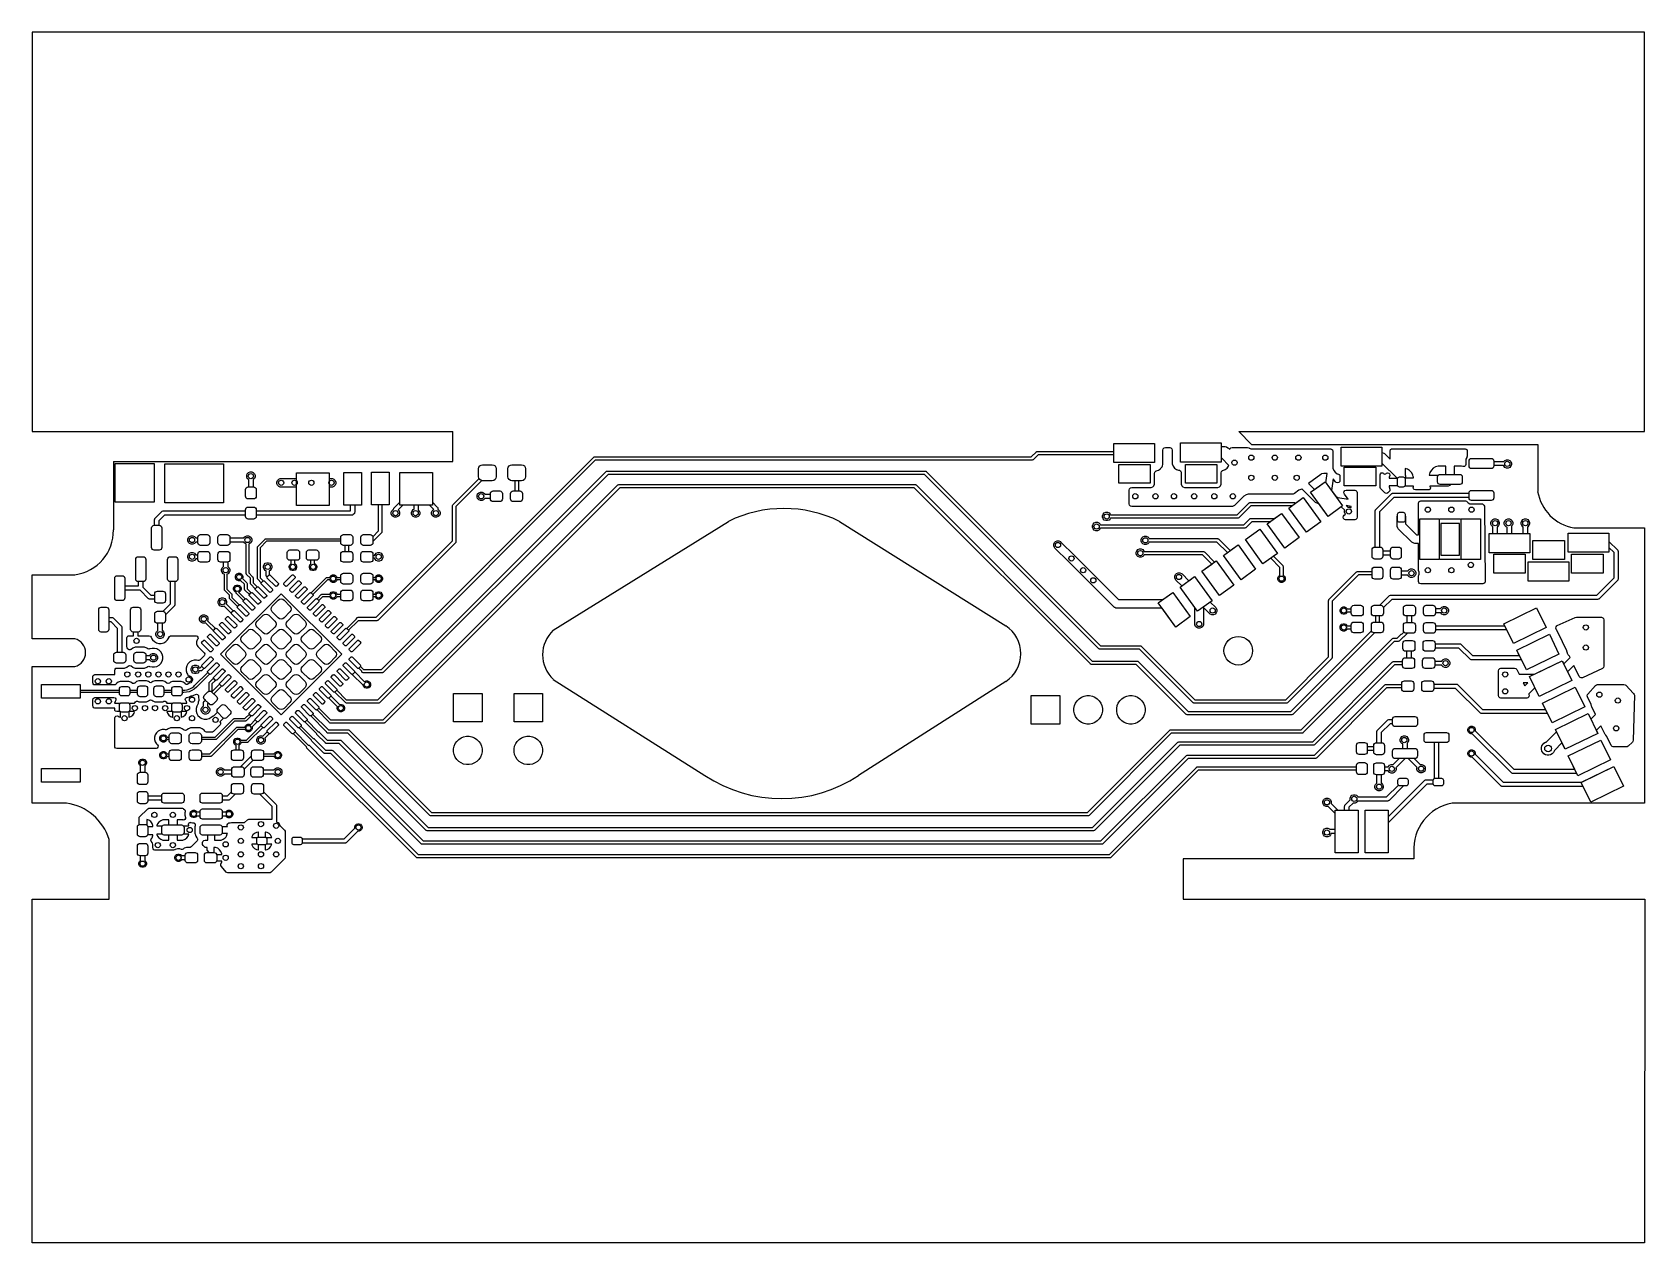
# Model space of a CAD drawing. Extents: x 0 to 3.78, y -0.8 to 2.03.
import ezdxf

# ---------------------------------------------------------------- set-up
doc = ezdxf.new("R2010")
doc.units = 0
doc.header["$MEASUREMENT"] = 0
doc.layers.add('BLACK', color=7, linetype='CONTINUOUS')

msp = doc.modelspace()

# ---------------------------------------------------------------- linework, layer by layer
at = {"layer": 'BLACK', "linetype": 'CONTINUOUS'}
for p, q in [((-0.0001, 2.0315), (-0.0001, 1.0962)), ((3.7749, 2.0315), (-0.0001, 2.0315)), ((3.7749, 1.0962), (3.7749, 2.0315)), ((0, 1.0962), (0.9849, 1.0962)), ((0.9849, 1.0262), (0.9849, 1.0962)), ((2.8249, 1.0962), (2.8549, 1.0662)), ((2.8249, 1.0962), (3.7749, 1.0962)), ((2.5328, 1.0237), (2.5328, 1.0687)), ((2.5328, 1.0687), (2.6278, 1.0687)), ((2.5328, 1.0501), (2.5328, 1.0687)), ((2.5328, 1.0687), (2.6278, 1.0687)), ((2.6278, 1.0687), (2.6278, 1.0237)), ((2.6278, 1.0687), (2.6278, 1.0237)), ((2.6483, 1.0561), (2.6504, 1.0583)), ((2.6504, 1.0583), (2.6534, 1.0591)), ((2.6534, 1.0591), (2.6632, 1.0591)), ((2.6632, 1.0591), (2.6662, 1.0583)), ((2.6662, 1.0583), (2.6683, 1.0561)), ((2.6888, 1.0251), (2.6888, 1.0701)), ((2.6888, 1.0701), (2.7838, 1.0701)), ((2.6888, 1.0251), (2.6888, 1.0701)), ((2.6888, 1.0701), (2.7838, 1.0701)), ((2.7838, 1.0701), (2.7838, 1.0251)), ((2.7838, 1.0701), (2.7838, 1.0614)), ((2.7838, 1.0614), (2.791, 1.0614)), ((2.791, 1.0614), (2.7928, 1.0613)), ((2.7928, 1.0613), (2.7963, 1.0603)), ((2.7963, 1.0603), (2.7994, 1.0585)), ((2.7994, 1.0585), (2.8007, 1.0573)), ((2.8007, 1.0573), (2.8038, 1.0543)), ((2.8043, 1.0561), (2.8064, 1.0583)), ((2.8064, 1.0583), (2.8094, 1.0591)), ((2.8094, 1.0591), (2.8457, 1.0591)), ((2.8457, 1.0591), (2.8486, 1.0583)), ((2.8486, 1.0583), (2.8489, 1.0581)), ((2.8489, 1.0581), (2.8493, 1.0578)), ((2.8493, 1.0578), (2.8493, 1.0578)), ((2.8493, 1.0578), (2.8493, 1.0578)), ((2.8493, 1.0578), (2.8504, 1.0574)), ((2.8504, 1.0574), (2.8504, 1.0574)), ((2.8504, 1.0574), (2.8529, 1.0563)), ((2.8549, 1.0662), (3.5249, 1.0662)), ((3.065, 1.0152), (3.065, 1.0602)), ((3.065, 1.0602), (3.16, 1.0602)), ((3.065, 1.0152), (3.065, 1.0602)), ((3.065, 1.0602), (3.16, 1.0602)), ((3.16, 1.0602), (3.16, 1.0152)), ((3.16, 1.0602), (3.16, 1.0476)), ((3.5249, 1.0662), (3.5249, 0.9562)), ((0.1899, 1.0262), (0.1899, 0.8662)), ((0.1899, 1.0262), (0.9849, 1.0262)), ((0.194, 0.9308), (0.194, 1.0218)), ((0.194, 1.0218), (0.285, 1.0218)), ((0.194, 0.9308), (0.194, 1.0218)), ((0.194, 1.0218), (0.285, 1.0218)), ((0.285, 1.0218), (0.285, 0.9308)), ((0.285, 1.0218), (0.285, 0.9308)), ((0.31, 0.9297), (0.31, 1.0206)), ((0.31, 1.0206), (0.4478, 1.0206)), ((0.31, 0.9297), (0.31, 1.0206)), ((0.31, 1.0206), (0.4478, 1.0206)), ((0.4478, 1.0206), (0.4478, 0.9297)), ((0.4478, 1.0206), (0.4478, 0.9297)), ((0.8173, 0.5394), (1.3139, 1.036)), ((1.3183, 1.0293), (0.8217, 0.5326)), ((1.3139, 1.036), (1.3145, 1.0365)), ((1.3145, 1.0365), (1.3149, 1.0367)), ((1.3149, 1.0367), (1.3159, 1.0371)), ((1.3159, 1.0371), (1.3167, 1.0372)), ((1.3167, 1.0372), (2.3392, 1.0372)), ((2.3409, 1.0293), (1.3183, 1.0293)), ((2.3392, 1.0372), (2.351, 1.0489)), ((2.3416, 1.0294), (2.3409, 1.0293)), ((2.343, 1.03), (2.3416, 1.0294)), ((2.3436, 1.0304), (2.343, 1.03)), ((2.3554, 1.0422), (2.3436, 1.0304)), ((2.351, 1.0489), (2.3516, 1.0494)), ((2.3516, 1.0494), (2.352, 1.0496)), ((2.352, 1.0496), (2.353, 1.05)), ((2.353, 1.05), (2.3538, 1.0501)), ((2.3538, 1.0501), (2.5328, 1.0501)), ((2.5328, 1.0422), (2.3554, 1.0422)), ((2.5328, 1.0237), (2.5328, 1.0422)), ((2.6278, 1.0237), (2.5328, 1.0237)), ((2.6278, 1.0237), (2.5328, 1.0237)), ((2.6473, 1.0194), (2.6475, 1.0218)), ((2.6475, 1.0532), (2.6483, 1.0561)), ((2.6475, 1.0218), (2.6475, 1.0532)), ((2.6683, 1.0561), (2.6691, 1.0532)), ((2.6691, 1.0532), (2.6691, 1.0232)), ((2.6691, 1.0232), (2.6691, 1.0232)), ((2.6691, 1.0232), (2.6694, 1.0209)), ((2.6694, 1.0209), (2.6713, 1.0156)), ((2.7838, 1.0251), (2.6888, 1.0251)), ((2.7838, 1.0251), (2.6888, 1.0251)), ((2.7853, 1.0338), (2.7838, 1.0338)), ((2.7838, 1.0338), (2.7838, 1.0251)), ((2.8019, 1.0172), (2.7853, 1.0338)), ((2.8038, 1.0543), (2.8043, 1.0561)), ((2.8529, 1.0563), (2.8576, 1.0563)), ((2.8576, 1.0563), (2.8576, 1.0563)), ((2.8576, 1.0563), (3.0394, 1.0563)), ((3.0394, 1.0563), (3.0423, 1.0555)), ((3.0423, 1.0555), (3.0445, 1.0534)), ((3.0445, 1.0534), (3.0452, 1.0504)), ((3.0452, 1.0504), (3.0452, 1.0133)), ((3.16, 1.0476), (3.1611, 1.0475)), ((3.1955, 0.9872), (3.16, 1.0228)), ((3.16, 1.0228), (3.16, 1.0152)), ((3.1611, 1.0475), (3.1647, 1.046)), ((3.1647, 1.046), (3.1647, 1.046)), ((3.1647, 1.046), (3.1662, 1.0448)), ((3.1662, 1.0448), (3.1796, 1.0314)), ((3.1796, 1.0514), (3.1804, 1.0541)), ((3.1796, 1.0314), (3.1796, 1.0514)), ((3.1804, 1.0541), (3.1825, 1.0559)), ((3.1825, 1.0559), (3.1845, 1.0563)), ((3.1845, 1.0563), (3.3551, 1.0563)), ((3.3551, 1.0563), (3.3578, 1.0555)), ((3.3567, 1.0316), (3.3563, 1.0289)), ((3.3563, 1.0289), (3.3563, 1.0193)), ((3.3587, 1.0357), (3.3567, 1.0316)), ((3.3578, 1.0555), (3.3596, 1.0535)), ((3.3589, 1.0359), (3.3587, 1.0357)), ((3.3592, 1.0364), (3.3589, 1.0359)), ((3.36, 1.039), (3.3592, 1.0364)), ((3.3596, 1.0535), (3.36, 1.0514)), ((3.36, 1.0514), (3.36, 1.039)), ((3.3642, 1.0276), (3.3646, 1.0298)), ((3.3642, 1.0276), (3.3646, 1.0298)), ((3.3642, 1.0157), (3.3642, 1.0276)), ((3.3642, 1.0157), (3.3642, 1.0276)), ((3.3646, 1.0298), (3.3659, 1.0317)), ((3.3646, 1.0298), (3.3659, 1.0317)), ((3.3659, 1.0317), (3.3678, 1.033)), ((3.3659, 1.0317), (3.3678, 1.033)), ((3.3678, 1.033), (3.3701, 1.0335)), ((3.3678, 1.033), (3.3701, 1.0335)), ((3.3701, 1.0335), (3.4163, 1.0335)), ((3.3701, 1.0335), (3.4163, 1.0335)), ((3.4163, 1.0335), (3.4186, 1.033)), ((3.4163, 1.0335), (3.4186, 1.033)), ((3.4186, 1.033), (3.4205, 1.0317)), ((3.4186, 1.033), (3.4205, 1.0317)), ((3.4205, 1.0317), (3.4218, 1.0298)), ((3.4205, 1.0317), (3.4218, 1.0298)), ((3.4218, 1.0298), (3.4222, 1.0276)), ((3.4218, 1.0298), (3.4222, 1.0276)), ((3.4222, 1.0276), (3.4222, 1.0157)), ((3.4222, 1.0276), (3.4222, 1.0267)), ((3.4222, 1.0267), (3.4458, 1.0267)), ((3.4458, 1.0267), (3.4482, 1.029)), ((3.4482, 1.029), (3.4518, 1.0305)), ((3.4518, 1.0305), (3.4557, 1.0305)), ((3.4557, 1.0305), (3.4593, 1.029)), ((3.4593, 1.029), (3.4621, 1.0262)), ((3.4621, 1.0262), (3.4636, 1.0226)), ((3.4636, 1.0226), (3.4636, 1.0187)), ((0.502, 0.9941), (0.5035, 0.9977)), ((0.502, 0.9902), (0.502, 0.9941)), ((0.5035, 0.9865), (0.502, 0.9902)), ((0.5035, 0.9977), (0.5062, 1.0005)), ((0.5062, 0.9838), (0.5035, 0.9865)), ((0.5062, 1.0005), (0.5099, 1.002)), ((0.5068, 0.9835), (0.5062, 0.9838)), ((0.5068, 0.9667), (0.5068, 0.9835)), ((0.5099, 1.002), (0.5138, 1.002)), ((0.5138, 1.002), (0.5174, 1.0005)), ((0.5174, 0.9838), (0.5168, 0.9835)), ((0.5168, 0.9835), (0.5168, 0.9667)), ((0.5174, 1.0005), (0.5202, 0.9977)), ((0.5202, 0.9865), (0.5174, 0.9838)), ((0.5202, 0.9977), (0.5217, 0.9941)), ((0.5217, 0.9902), (0.5202, 0.9865)), ((0.5217, 0.9941), (0.5217, 0.9902)), ((0.5728, 0.9783), (0.5743, 0.982)), ((0.5743, 0.982), (0.5771, 0.9847)), ((0.5771, 0.9847), (0.5807, 0.9862)), ((0.5807, 0.9862), (0.5811, 0.9862)), ((0.5811, 0.9862), (0.5827, 0.9864)), ((0.5827, 0.9864), (0.6185, 0.9864)), ((0.6185, 0.9233), (0.6185, 1.0001)), ((0.6185, 1.0001), (0.6953, 1.0001)), ((0.6185, 0.9864), (0.6185, 1.0001)), ((0.6185, 1.0001), (0.6953, 1.0001)), ((0.6953, 1.0001), (0.6953, 0.9233)), ((0.6953, 1.0001), (0.6953, 0.9864)), ((0.6953, 0.9864), (0.7008, 0.9864)), ((0.7008, 0.9864), (0.7023, 0.9862)), ((0.7023, 0.9862), (0.7027, 0.9862)), ((0.7027, 0.9862), (0.7064, 0.9847)), ((0.7064, 0.9847), (0.7091, 0.982)), ((0.7091, 0.982), (0.7106, 0.9783)), ((0.7292, 0.9238), (0.7292, 1.0006)), ((0.7292, 1.0006), (0.7706, 1.0006)), ((0.7292, 0.9238), (0.7292, 1.0006)), ((0.7292, 1.0006), (0.7706, 1.0006)), ((0.7706, 1.0006), (0.7706, 0.9238)), ((0.7706, 1.0006), (0.7706, 0.9238)), ((0.7942, 0.9248), (0.7942, 1.0016)), ((0.7942, 1.0016), (0.8356, 1.0016)), ((0.7942, 0.9248), (0.7942, 1.0016)), ((0.7942, 1.0016), (0.8356, 1.0016)), ((0.8094, 0.4685), (1.3437, 1.0028)), ((1.3481, 0.9961), (0.8138, 0.4618)), ((0.8356, 1.0016), (0.8356, 0.9248)), ((0.8356, 1.0016), (0.8356, 0.9248)), ((0.8605, 0.9238), (0.8605, 1.0006)), ((0.8605, 1.0006), (0.9373, 1.0006)), ((0.8605, 0.9309), (0.8605, 1.0006)), ((0.8605, 1.0006), (0.9373, 1.0006)), ((0.9373, 1.0006), (0.9373, 0.9238)), ((0.9373, 1.0006), (0.9373, 0.9309)), ((0.9854, 0.9255), (1.0462, 0.9863)), ((1.0527, 0.9817), (0.9921, 0.9211)), ((1.0449, 1.0094), (1.0456, 1.013)), ((1.0449, 1.0094), (1.0456, 1.013)), ((1.0449, 0.9907), (1.0449, 1.0094)), ((1.0449, 0.9907), (1.0449, 1.0094)), ((1.0456, 0.9872), (1.0449, 0.9907)), ((1.0456, 0.9872), (1.0449, 0.9907)), ((1.0456, 1.013), (1.0476, 1.016)), ((1.0456, 1.013), (1.0476, 1.016)), ((1.0476, 0.9841), (1.0456, 0.9872)), ((1.0462, 0.9863), (1.0456, 0.9872)), ((1.0476, 1.016), (1.0507, 1.0181)), ((1.0476, 1.016), (1.0507, 1.0181)), ((1.0507, 0.9821), (1.0476, 0.9841)), ((1.0507, 1.0181), (1.0542, 1.0188)), ((1.0507, 1.0181), (1.0542, 1.0188)), ((1.0542, 0.9814), (1.0507, 0.9821)), ((1.0542, 0.9814), (1.0527, 0.9817)), ((1.0542, 1.0188), (1.0769, 1.0188)), ((1.0542, 1.0188), (1.0769, 1.0188)), ((1.0769, 1.0188), (1.0804, 1.0181)), ((1.0769, 1.0188), (1.0804, 1.0181)), ((1.0804, 0.9821), (1.0769, 0.9814)), ((1.0804, 0.9821), (1.0769, 0.9814)), ((1.0804, 1.0181), (1.0835, 1.016)), ((1.0804, 1.0181), (1.0835, 1.016)), ((1.0835, 0.9841), (1.0804, 0.9821)), ((1.0835, 0.9841), (1.0804, 0.9821)), ((1.0835, 1.016), (1.0855, 1.013)), ((1.0835, 1.016), (1.0855, 1.013)), ((1.0855, 0.9872), (1.0835, 0.9841)), ((1.0855, 0.9872), (1.0835, 0.9841)), ((1.0855, 1.013), (1.0862, 1.0094)), ((1.0855, 1.013), (1.0862, 1.0094)), ((1.0862, 0.9907), (1.0855, 0.9872)), ((1.0862, 0.9907), (1.0855, 0.9872)), ((1.0862, 1.0094), (1.0862, 0.9907)), ((1.0862, 1.0094), (1.0862, 0.9907)), ((1.1138, 1.0094), (1.1145, 1.013)), ((1.1138, 1.0094), (1.1145, 1.013)), ((1.1138, 0.9907), (1.1138, 1.0094)), ((1.1138, 0.9907), (1.1138, 1.0094)), ((1.1145, 0.9872), (1.1138, 0.9907)), ((1.1145, 0.9872), (1.1138, 0.9907)), ((1.1145, 1.013), (1.1165, 1.016)), ((1.1145, 1.013), (1.1165, 1.016)), ((1.1165, 0.9841), (1.1145, 0.9872)), ((1.1165, 0.9841), (1.1145, 0.9872)), ((1.1165, 1.016), (1.1196, 1.0181)), ((1.1165, 1.016), (1.1196, 1.0181)), ((1.1196, 0.9821), (1.1165, 0.9841)), ((1.1196, 0.9821), (1.1165, 0.9841)), ((1.1196, 1.0181), (1.1231, 1.0188)), ((1.1196, 1.0181), (1.1231, 1.0188)), ((1.1231, 0.9814), (1.1196, 0.9821)), ((1.1231, 0.9814), (1.1196, 0.9821)), ((1.1231, 1.0188), (1.1458, 1.0188)), ((1.1231, 1.0188), (1.1458, 1.0188)), ((1.1458, 1.0188), (1.1493, 1.0181)), ((1.1458, 1.0188), (1.1493, 1.0181)), ((1.1493, 0.9821), (1.1458, 0.9814)), ((1.1493, 0.9821), (1.1458, 0.9814)), ((1.1493, 1.0181), (1.1524, 1.016)), ((1.1493, 1.0181), (1.1524, 1.016)), ((1.1524, 0.9841), (1.1493, 0.9821)), ((1.1524, 0.9841), (1.1493, 0.9821)), ((1.1524, 1.016), (1.1544, 1.013)), ((1.1524, 1.016), (1.1544, 1.013)), ((1.1544, 0.9872), (1.1524, 0.9841)), ((1.1544, 0.9872), (1.1524, 0.9841)), ((1.1544, 1.013), (1.1551, 1.0094)), ((1.1544, 1.013), (1.1551, 1.0094)), ((1.1551, 0.9907), (1.1544, 0.9872)), ((1.1551, 0.9907), (1.1544, 0.9872)), ((1.1551, 1.0094), (1.1551, 0.9907)), ((1.1551, 1.0094), (1.1551, 0.9907)), ((1.3437, 1.0028), (1.3443, 1.0033)), ((1.3443, 1.0033), (1.3447, 1.0034)), ((1.3447, 1.0034), (1.3457, 1.0039)), ((1.3457, 1.0039), (1.3465, 1.0039)), ((1.3465, 1.0039), (2.0906, 1.0039)), ((2.0889, 0.9961), (1.3481, 0.9961)), ((2.4972, 0.5878), (2.0889, 0.9961)), ((2.0906, 1.0039), (2.0913, 1.0039)), ((2.0913, 1.0039), (2.0927, 1.0033)), ((2.0927, 1.0033), (2.0933, 1.0028)), ((2.0933, 1.0028), (2.5016, 0.5945)), ((2.5439, 1.0192), (2.6179, 1.0192)), ((2.5439, 0.9752), (2.5439, 1.0192)), ((2.6179, 1.0192), (2.6179, 0.9752)), ((2.6278, 0.9986), (2.6286, 1.0015)), ((2.6278, 0.9732), (2.6278, 0.9986)), ((2.6286, 1.0015), (2.6307, 1.0036)), ((2.6307, 1.0036), (2.6317, 1.004)), ((2.6317, 1.0041), (2.6373, 1.0062)), ((2.6317, 1.004), (2.6317, 1.0041)), ((2.6373, 1.0062), (2.6415, 1.0093)), ((2.6373, 1.0062), (2.6373, 1.0062)), ((2.6415, 1.0093), (2.6419, 1.0096)), ((2.6419, 1.0096), (2.6436, 1.0118)), ((2.6436, 1.0118), (2.6453, 1.0141)), ((2.6453, 1.0141), (2.6461, 1.0163)), ((2.6453, 1.0141), (2.6453, 1.0141)), ((2.6461, 1.0163), (2.6473, 1.0194)), ((2.6713, 1.0156), (2.6713, 1.0156)), ((2.6713, 1.0156), (2.6747, 1.011)), ((2.6747, 1.011), (2.6747, 1.011)), ((2.6747, 1.011), (2.6793, 1.0076)), ((2.6793, 1.0076), (2.6793, 1.0076)), ((2.6793, 1.0076), (2.6841, 1.0058)), ((2.6841, 1.0058), (2.686, 1.0057)), ((2.686, 1.0057), (2.6885, 1.0041)), ((2.6885, 1.0041), (2.6899, 1.0014)), ((2.6899, 1.0014), (2.69, 1.0002)), ((2.69, 1.0002), (2.69, 0.9732)), ((2.6999, 1.0192), (2.7739, 1.0192)), ((2.6999, 0.9752), (2.6999, 1.0192)), ((2.7739, 1.0192), (2.7739, 0.9752)), ((2.7838, 1), (2.7846, 1.0029)), ((2.7838, 0.9732), (2.7838, 1)), ((2.7846, 1.0029), (2.7867, 1.0051)), ((2.7867, 1.0051), (2.7876, 1.0055)), ((2.7876, 1.0055), (2.7933, 1.0076)), ((2.7933, 1.0076), (2.7979, 1.011)), ((2.7933, 1.0076), (2.7933, 1.0076)), ((2.7979, 1.011), (2.8013, 1.0156)), ((2.7979, 1.011), (2.7979, 1.011)), ((2.8013, 1.0156), (2.8019, 1.0172)), ((2.8013, 1.0156), (2.8013, 1.0156)), ((3.017, 0.9959), (2.9881, 0.9749)), ((3.019, 0.9971), (3.017, 0.9959)), ((3.0245, 0.9986), (3.019, 0.9971)), ((3.0301, 0.9985), (3.0245, 0.9986)), ((3.0245, 0.9986), (3.0245, 0.9986)), ((3.0288, 0.9764), (3.0322, 0.9979)), ((3.0322, 0.9979), (3.0301, 0.9985)), ((3.0301, 0.9985), (3.0301, 0.9985)), ((3.0463, 0.9859), (3.0419, 0.9584)), ((3.0452, 1.0133), (3.0452, 1.0133)), ((3.0452, 1.0133), (3.0455, 1.011)), ((3.0455, 1.011), (3.0455, 1.011)), ((3.0455, 1.011), (3.0475, 1.0056)), ((3.0514, 0.9788), (3.0463, 0.9859)), ((3.0475, 1.0056), (3.0475, 1.0056)), ((3.0475, 1.0056), (3.0509, 1.0011)), ((3.0509, 1.0011), (3.0509, 1.0011)), ((3.0509, 1.0011), (3.0554, 0.9977)), ((3.0554, 0.9977), (3.0554, 0.9977)), ((3.0554, 0.9977), (3.0582, 0.9967)), ((3.0582, 0.9967), (3.0586, 0.9964)), ((3.0586, 0.9964), (3.0591, 0.9962)), ((3.0591, 0.9962), (3.0598, 0.9955)), ((3.0598, 0.9955), (3.0607, 0.9949)), ((3.0607, 0.9949), (3.0609, 0.9944)), ((3.0609, 0.9944), (3.0613, 0.9941)), ((3.0613, 0.9941), (3.0615, 0.9931)), ((3.062, 0.9823), (3.0613, 0.9793)), ((3.0615, 0.9931), (3.062, 0.9921)), ((3.062, 0.9921), (3.062, 0.9912)), ((3.062, 0.9912), (3.062, 0.9823)), ((3.16, 1.0152), (3.065, 1.0152)), ((3.16, 1.0152), (3.065, 1.0152)), ((3.0719, 1.0132), (3.1459, 1.0132)), ((3.0719, 0.9692), (3.0719, 1.0132)), ((3.1459, 1.0132), (3.1459, 0.9692)), ((3.1558, 0.9951), (3.1565, 0.9978)), ((3.1558, 0.9667), (3.1558, 0.9951)), ((3.1565, 0.9978), (3.1586, 0.9996)), ((3.1586, 0.9996), (3.1613, 1)), ((3.1613, 1), (3.1638, 0.9988)), ((3.1638, 0.9988), (3.1648, 0.9978)), ((3.1648, 0.9978), (3.1657, 0.9963)), ((3.1657, 0.9963), (3.1695, 0.9977)), ((3.1695, 0.9977), (3.1708, 0.9987)), ((3.1695, 0.9977), (3.1695, 0.9977)), ((3.1708, 0.9987), (3.1734, 0.9997)), ((3.1734, 0.9997), (3.1761, 0.9991)), ((3.1761, 0.9991), (3.178, 0.9971)), ((3.1773, 0.9895), (3.1772, 0.9882)), ((3.1772, 0.9882), (3.1772, 0.9872)), ((3.1772, 0.9872), (3.1955, 0.9872)), ((3.1784, 0.9934), (3.1773, 0.9895)), ((3.1773, 0.9895), (3.1773, 0.9895)), ((3.178, 0.9971), (3.1786, 0.9945)), ((3.1786, 0.9945), (3.1784, 0.9934)), ((3.1969, 0.9857), (3.1972, 0.9874)), ((3.1969, 0.971), (3.1969, 0.9857)), ((3.1972, 0.9874), (3.1981, 0.9889)), ((3.1981, 0.9889), (3.1996, 0.9898)), ((3.1996, 0.9898), (3.2013, 0.9902)), ((3.2013, 0.9902), (3.2101, 0.9902)), ((3.2101, 0.9902), (3.2118, 0.9898)), ((3.2118, 0.9898), (3.2133, 0.9889)), ((3.2133, 0.9889), (3.2142, 0.9874)), ((3.2142, 0.9874), (3.2146, 0.9857)), ((3.2198, 1.008), (3.2146, 1.0096)), ((3.2146, 1.0096), (3.2146, 0.9954)), ((3.2146, 0.9954), (3.2155, 0.9931)), ((3.2146, 0.9857), (3.2146, 0.971)), ((3.2155, 0.9931), (3.2157, 0.9911)), ((3.2157, 0.9911), (3.2157, 0.9883)), ((3.2157, 0.9883), (3.2342, 0.9883)), ((3.225, 1.0049), (3.2198, 1.008)), ((3.2198, 1.008), (3.2198, 1.008)), ((3.2293, 1.0006), (3.225, 1.0049)), ((3.225, 1.0049), (3.225, 1.0049)), ((3.2324, 0.9954), (3.2293, 1.0006)), ((3.2293, 1.0006), (3.2293, 1.0006)), ((3.2324, 0.9954), (3.2324, 0.9954)), ((3.2328, 0.9941), (3.2324, 0.9954)), ((3.2337, 0.991), (3.2328, 0.9941)), ((3.2341, 0.9895), (3.2337, 0.991)), ((3.2337, 0.991), (3.2337, 0.991)), ((3.2342, 0.9883), (3.2341, 0.9895)), ((3.2726, 1.0004), (3.2708, 0.9942)), ((3.2708, 0.9942), (3.2708, 0.9941)), ((3.2708, 0.9941), (3.2919, 0.9941)), ((3.2708, 0.9941), (3.2708, 0.9941)), ((3.2759, 1.006), (3.2726, 1.0004)), ((3.2805, 1.0105), (3.2759, 1.006)), ((3.2759, 1.006), (3.2759, 1.006)), ((3.286, 1.0138), (3.2805, 1.0105)), ((3.2805, 1.0105), (3.2805, 1.0105)), ((3.2922, 1.0156), (3.286, 1.0138)), ((3.286, 1.0138), (3.286, 1.0138)), ((3.2904, 0.9902), (3.2908, 0.9924)), ((3.2904, 0.9783), (3.2904, 0.9902)), ((3.2908, 0.9924), (3.2921, 0.9943)), ((3.2919, 0.9941), (3.2921, 0.9943)), ((3.2921, 0.9943), (3.294, 0.9956)), ((3.2921, 0.9943), (3.294, 0.9956)), ((3.2937, 1.0157), (3.2922, 1.0156)), ((3.2922, 1.0156), (3.2922, 1.0156)), ((3.3095, 1.0157), (3.2937, 1.0157)), ((3.294, 0.9956), (3.2963, 0.9961)), ((3.294, 0.9956), (3.2963, 0.9961)), ((3.2963, 0.9961), (3.3425, 0.9961)), ((3.2963, 0.9961), (3.3095, 0.9961)), ((3.3095, 0.9961), (3.3095, 1.0157)), ((3.3451, 1.0157), (3.3292, 1.0157)), ((3.3292, 1.0157), (3.3292, 0.9961)), ((3.3292, 0.9961), (3.3425, 0.9961)), ((3.3425, 0.9961), (3.3448, 0.9956)), ((3.3425, 0.9961), (3.3448, 0.9956)), ((3.3448, 0.9956), (3.3467, 0.9943)), ((3.3448, 0.9956), (3.3467, 0.9943)), ((3.3466, 1.0156), (3.3451, 1.0157)), ((3.35, 1.0146), (3.3466, 1.0156)), ((3.3466, 1.0156), (3.3466, 1.0156)), ((3.3467, 0.9943), (3.348, 0.9924)), ((3.3467, 0.9943), (3.348, 0.9924)), ((3.348, 0.9924), (3.3484, 0.9902)), ((3.348, 0.9924), (3.3484, 0.9902)), ((3.3484, 0.9902), (3.3484, 0.9783)), ((3.3484, 0.9902), (3.3484, 0.9783)), ((3.3507, 1.0145), (3.35, 1.0146)), ((3.3534, 1.0149), (3.3507, 1.0145)), ((3.3555, 1.0167), (3.3534, 1.0149)), ((3.3563, 1.0193), (3.3555, 1.0167)), ((3.3646, 1.0135), (3.3642, 1.0157)), ((3.3646, 1.0135), (3.3642, 1.0157)), ((3.3659, 1.0116), (3.3646, 1.0135)), ((3.3659, 1.0116), (3.3646, 1.0135)), ((3.3678, 1.0103), (3.3659, 1.0116)), ((3.3678, 1.0103), (3.3659, 1.0116)), ((3.3701, 1.0098), (3.3678, 1.0103)), ((3.3701, 1.0098), (3.3678, 1.0103)), ((3.4163, 1.0098), (3.3701, 1.0098)), ((3.4163, 1.0098), (3.3701, 1.0098)), ((3.4186, 1.0103), (3.4163, 1.0098)), ((3.4186, 1.0103), (3.4163, 1.0098)), ((3.4205, 1.0116), (3.4186, 1.0103)), ((3.4205, 1.0116), (3.4186, 1.0103)), ((3.4218, 1.0135), (3.4205, 1.0116)), ((3.4218, 1.0135), (3.4205, 1.0116)), ((3.4222, 1.0157), (3.4218, 1.0135)), ((3.4222, 1.0157), (3.4218, 1.0135)), ((3.4447, 1.0167), (3.4222, 1.0167)), ((3.4222, 1.0167), (3.4222, 1.0157)), ((3.4454, 1.0151), (3.4447, 1.0167)), ((3.4482, 1.0123), (3.4454, 1.0151)), ((3.4518, 1.0108), (3.4482, 1.0123)), ((3.4557, 1.0108), (3.4518, 1.0108)), ((3.4593, 1.0123), (3.4557, 1.0108)), ((3.4621, 1.0151), (3.4593, 1.0123)), ((3.4636, 1.0187), (3.4621, 1.0151)), ((0.4992, 0.9604), (0.4997, 0.9628)), ((0.4992, 0.9604), (0.4997, 0.9628)), ((0.4992, 0.9449), (0.4992, 0.9604)), ((0.4992, 0.9449), (0.4992, 0.9604)), ((0.4997, 0.9425), (0.4992, 0.9449)), ((0.4997, 0.9425), (0.4992, 0.9449)), ((0.4997, 0.9628), (0.5011, 0.9649)), ((0.4997, 0.9628), (0.5011, 0.9649)), ((0.5011, 0.9649), (0.5031, 0.9663)), ((0.5011, 0.9649), (0.5031, 0.9663)), ((0.5031, 0.9663), (0.5055, 0.9667)), ((0.5031, 0.9663), (0.5055, 0.9667)), ((0.5055, 0.9667), (0.5181, 0.9667)), ((0.5055, 0.9667), (0.5068, 0.9667)), ((0.5168, 0.9667), (0.5181, 0.9667)), ((0.5181, 0.9667), (0.5205, 0.9663)), ((0.5181, 0.9667), (0.5205, 0.9663)), ((0.5205, 0.9663), (0.5226, 0.9649)), ((0.5205, 0.9663), (0.5226, 0.9649)), ((0.5226, 0.9649), (0.5239, 0.9628)), ((0.5226, 0.9649), (0.5239, 0.9628)), ((0.5239, 0.9628), (0.5244, 0.9604)), ((0.5239, 0.9628), (0.5244, 0.9604)), ((0.5244, 0.9449), (0.5239, 0.9425)), ((0.5244, 0.9449), (0.5239, 0.9425)), ((0.5244, 0.9604), (0.5244, 0.9449)), ((0.5244, 0.9604), (0.5244, 0.9449)), ((0.5728, 0.9744), (0.5728, 0.9783)), ((0.5743, 0.9708), (0.5728, 0.9744)), ((0.5771, 0.968), (0.5743, 0.9708)), ((0.5807, 0.9665), (0.5771, 0.968)), ((0.5811, 0.9665), (0.5807, 0.9665)), ((0.5827, 0.9664), (0.5811, 0.9665)), ((0.6185, 0.9664), (0.5827, 0.9664)), ((0.6185, 0.9233), (0.6185, 0.9664)), ((0.7008, 0.9664), (0.6953, 0.9664)), ((0.6953, 0.9664), (0.6953, 0.9233)), ((0.7023, 0.9665), (0.7008, 0.9664)), ((0.7027, 0.9665), (0.7023, 0.9665)), ((0.7064, 0.968), (0.7027, 0.9665)), ((0.7091, 0.9708), (0.7064, 0.968)), ((0.7106, 0.9744), (0.7091, 0.9708)), ((0.7106, 0.9783), (0.7106, 0.9744)), ((0.8212, 0.4213), (1.3712, 0.9713)), ((1.3756, 0.9646), (0.8256, 0.4145)), ((1.0413, 0.9468), (1.0428, 0.9505)), ((1.0413, 0.9429), (1.0413, 0.9468)), ((1.0428, 0.9505), (1.0456, 0.9532)), ((1.0456, 0.9532), (1.0492, 0.9547)), ((1.0492, 0.9547), (1.0531, 0.9547)), ((1.0531, 0.9547), (1.0568, 0.9532)), ((1.0769, 0.9814), (1.0542, 0.9814)), ((1.0769, 0.9814), (1.0542, 0.9814)), ((1.0568, 0.9532), (1.0595, 0.9505)), ((1.0595, 0.9505), (1.0598, 0.9499)), ((1.0598, 0.9499), (1.0726, 0.9499)), ((1.0726, 0.9512), (1.0731, 0.9536)), ((1.0726, 0.9512), (1.0731, 0.9536)), ((1.0726, 0.9386), (1.0726, 0.9512)), ((1.0726, 0.9499), (1.0726, 0.9512)), ((1.0731, 0.9536), (1.0745, 0.9556)), ((1.0731, 0.9536), (1.0745, 0.9556)), ((1.0745, 0.9556), (1.0765, 0.957)), ((1.0745, 0.9556), (1.0765, 0.957)), ((1.0765, 0.957), (1.0789, 0.9575)), ((1.0765, 0.957), (1.0789, 0.9575)), ((1.0789, 0.9575), (1.0945, 0.9575)), ((1.0789, 0.9575), (1.0945, 0.9575)), ((1.0945, 0.9575), (1.0969, 0.957)), ((1.0945, 0.9575), (1.0969, 0.957)), ((1.0969, 0.957), (1.0989, 0.9556)), ((1.0969, 0.957), (1.0989, 0.9556)), ((1.0989, 0.9556), (1.1003, 0.9536)), ((1.0989, 0.9556), (1.1003, 0.9536)), ((1.1003, 0.9536), (1.1008, 0.9512)), ((1.1003, 0.9536), (1.1008, 0.9512)), ((1.1008, 0.9512), (1.1008, 0.9386)), ((1.1008, 0.9512), (1.1008, 0.9386)), ((1.1197, 0.9512), (1.1202, 0.9536)), ((1.1197, 0.9512), (1.1202, 0.9536)), ((1.1197, 0.9386), (1.1197, 0.9512)), ((1.1197, 0.9386), (1.1197, 0.9512)), ((1.1202, 0.9536), (1.1215, 0.9556)), ((1.1202, 0.9536), (1.1215, 0.9556)), ((1.1215, 0.9556), (1.1236, 0.957)), ((1.1215, 0.9556), (1.1236, 0.957)), ((1.1458, 0.9814), (1.1231, 0.9814)), ((1.1305, 0.9814), (1.1231, 0.9814)), ((1.1236, 0.957), (1.126, 0.9575)), ((1.1236, 0.957), (1.126, 0.9575)), ((1.126, 0.9575), (1.1415, 0.9575)), ((1.126, 0.9575), (1.1305, 0.9575)), ((1.1305, 0.9575), (1.1305, 0.9814)), ((1.1458, 0.9814), (1.1384, 0.9814)), ((1.1384, 0.9814), (1.1384, 0.9575)), ((1.1384, 0.9575), (1.1415, 0.9575)), ((1.1415, 0.9575), (1.1439, 0.957)), ((1.1415, 0.9575), (1.1439, 0.957)), ((1.1439, 0.957), (1.146, 0.9556)), ((1.1439, 0.957), (1.146, 0.9556)), ((1.146, 0.9556), (1.1474, 0.9536)), ((1.146, 0.9556), (1.1474, 0.9536)), ((1.1474, 0.9536), (1.1478, 0.9512)), ((1.1474, 0.9536), (1.1478, 0.9512)), ((1.1478, 0.9512), (1.1478, 0.9386)), ((1.1478, 0.9512), (1.1478, 0.9386)), ((1.3712, 0.9713), (1.3718, 0.9718)), ((1.3718, 0.9718), (1.3732, 0.9724)), ((1.3732, 0.9724), (1.374, 0.9724)), ((1.374, 0.9724), (2.0669, 0.9724)), ((2.0653, 0.9646), (1.3756, 0.9646)), ((2.4775, 0.5523), (2.0653, 0.9646)), ((2.0669, 0.9724), (2.0677, 0.9724)), ((2.0677, 0.9724), (2.0691, 0.9718)), ((2.0691, 0.9718), (2.0697, 0.9713)), ((2.0697, 0.9713), (2.4819, 0.5591)), ((2.6179, 0.9752), (2.5439, 0.9752)), ((2.5687, 0.9594), (2.5695, 0.9624)), ((2.5687, 0.9271), (2.5687, 0.9594)), ((2.5695, 0.9624), (2.5716, 0.9645)), ((2.5716, 0.9645), (2.5746, 0.9653)), ((2.5746, 0.9653), (2.6199, 0.9653)), ((2.6199, 0.9653), (2.6235, 0.9668)), ((2.6199, 0.9653), (2.6199, 0.9653)), ((2.6235, 0.9668), (2.6263, 0.9696)), ((2.6263, 0.9696), (2.6278, 0.9732)), ((2.69, 0.9732), (2.6915, 0.9696)), ((2.6915, 0.9696), (2.6915, 0.9696)), ((2.6915, 0.9696), (2.6915, 0.9696)), ((2.6915, 0.9696), (2.6943, 0.9668)), ((2.6943, 0.9668), (2.6979, 0.9653)), ((2.6979, 0.9653), (2.6979, 0.9653)), ((2.6979, 0.9653), (2.7759, 0.9653)), ((2.7739, 0.9752), (2.6999, 0.9752)), ((2.7759, 0.9653), (2.7795, 0.9668)), ((2.7759, 0.9653), (2.7759, 0.9653)), ((2.7795, 0.9668), (2.7823, 0.9696)), ((2.7823, 0.9696), (2.7838, 0.9732)), ((2.837, 0.9453), (2.8326, 0.9409)), ((2.8424, 0.9484), (2.837, 0.9453)), ((2.8446, 0.949), (2.8424, 0.9484)), ((2.8468, 0.9495), (2.8446, 0.949)), ((2.8484, 0.95), (2.8468, 0.9495)), ((2.8468, 0.9495), (2.8468, 0.9495)), ((2.9512, 0.95), (2.8484, 0.95)), ((2.9516, 0.95), (2.9512, 0.95)), ((2.9512, 0.95), (2.9512, 0.95)), ((2.9512, 0.95), (2.9512, 0.95)), ((2.9518, 0.95), (2.9516, 0.95)), ((2.9516, 0.95), (2.9516, 0.95)), ((2.9524, 0.95), (2.9518, 0.95)), ((2.9536, 0.9504), (2.9524, 0.95)), ((2.9547, 0.9508), (2.9536, 0.9504)), ((2.955, 0.951), (2.9547, 0.9508)), ((2.9553, 0.9511), (2.955, 0.951)), ((2.966, 0.9589), (2.9553, 0.9511)), ((2.9681, 0.9601), (2.966, 0.9589)), ((2.966, 0.9589), (2.966, 0.9589)), ((2.9726, 0.9613), (2.9681, 0.9601)), ((2.9731, 0.9616), (2.9726, 0.9613)), ((3.0035, 0.9312), (2.9731, 0.9616)), ((2.9881, 0.9749), (3.0022, 0.9608)), ((2.9933, 0.9544), (3.027, 0.9789)), ((3.0345, 0.8977), (2.9933, 0.9544)), ((3.0022, 0.9608), (3.027, 0.9789)), ((3.027, 0.9789), (3.0682, 0.9222)), ((3.027, 0.9789), (3.0288, 0.9764)), ((3.0419, 0.9584), (3.0529, 0.9433)), ((3.0532, 0.9772), (3.0514, 0.9788)), ((3.0562, 0.9764), (3.0532, 0.9772)), ((3.0591, 0.9772), (3.0562, 0.9764)), ((3.0613, 0.9793), (3.0591, 0.9772)), ((3.0713, 0.9528), (3.0717, 0.9558)), ((3.0724, 0.95), (3.0713, 0.9528)), ((3.0717, 0.9558), (3.0737, 0.9582)), ((3.1459, 0.9692), (3.0719, 0.9692)), ((3.0808, 0.9383), (3.0724, 0.95)), ((3.0737, 0.9582), (3.0765, 0.9593)), ((3.0765, 0.9593), (3.0771, 0.9593)), ((3.0771, 0.9593), (3.0965, 0.9593)), ((3.0965, 0.9593), (3.0994, 0.9585)), ((3.0994, 0.9585), (3.1016, 0.9564)), ((3.1016, 0.9564), (3.1024, 0.9534)), ((3.1024, 0.9534), (3.1024, 0.8956)), ((3.1461, 0.9139), (3.1826, 0.9504)), ((3.1558, 0.9654), (3.1558, 0.9667)), ((3.1558, 0.9667), (3.1558, 0.9667)), ((3.1571, 0.9629), (3.1558, 0.9654)), ((3.1671, 0.953), (3.1571, 0.9629)), ((3.1689, 0.9519), (3.1671, 0.953)), ((3.1716, 0.9517), (3.1689, 0.9519)), ((3.174, 0.953), (3.1716, 0.9517)), ((3.1777, 0.9567), (3.174, 0.953)), ((3.1971, 0.9695), (3.1772, 0.9695)), ((3.1772, 0.9695), (3.1772, 0.9685)), ((3.1772, 0.9685), (3.1773, 0.9672)), ((3.1773, 0.9672), (3.1789, 0.9615)), ((3.1785, 0.9578), (3.1777, 0.9567)), ((3.1786, 0.9582), (3.1785, 0.9578)), ((3.1789, 0.9587), (3.1786, 0.9582)), ((3.1789, 0.9615), (3.1789, 0.9609)), ((3.1789, 0.9609), (3.1791, 0.9605)), ((3.1791, 0.9605), (3.1789, 0.9596)), ((3.1789, 0.9596), (3.1789, 0.9587)), ((3.1826, 0.9504), (3.1833, 0.951)), ((3.1833, 0.951), (3.1844, 0.9514)), ((3.1833, 0.951), (3.1833, 0.951)), ((3.1844, 0.9514), (3.1851, 0.9518)), ((3.1851, 0.9518), (3.1861, 0.9519)), ((3.1851, 0.9518), (3.1851, 0.9518)), ((3.1861, 0.9519), (3.3642, 0.9519)), ((3.1972, 0.9693), (3.1969, 0.971)), ((3.1972, 0.9693), (3.1971, 0.9695)), ((3.1981, 0.9678), (3.1972, 0.9693)), ((3.1981, 0.9678), (3.1972, 0.9693)), ((3.1996, 0.9669), (3.1981, 0.9678)), ((3.1996, 0.9669), (3.1981, 0.9678)), ((3.2013, 0.9665), (3.1996, 0.9669)), ((3.2013, 0.9665), (3.1996, 0.9669)), ((3.2101, 0.9665), (3.2013, 0.9665)), ((3.2101, 0.9665), (3.2013, 0.9665)), ((3.2118, 0.9669), (3.2101, 0.9665)), ((3.2118, 0.9669), (3.2101, 0.9665)), ((3.2133, 0.9678), (3.2118, 0.9669)), ((3.2133, 0.9678), (3.2118, 0.9669)), ((3.2142, 0.9693), (3.2133, 0.9678)), ((3.2136, 0.9683), (3.2133, 0.9678)), ((3.2342, 0.9683), (3.2136, 0.9683)), ((3.2146, 0.971), (3.2142, 0.9693)), ((3.2337, 0.9653), (3.2338, 0.966)), ((3.2341, 0.9626), (3.2337, 0.9653)), ((3.2338, 0.966), (3.2341, 0.9672)), ((3.2341, 0.9672), (3.2342, 0.9683)), ((3.2341, 0.9672), (3.2341, 0.9672)), ((3.2359, 0.9605), (3.2341, 0.9626)), ((3.2385, 0.9597), (3.2359, 0.9605)), ((3.269, 0.9597), (3.2385, 0.9597)), ((3.2708, 0.9601), (3.269, 0.9597)), ((3.273, 0.9618), (3.2708, 0.9601)), ((3.3135, 0.9683), (3.2725, 0.9683)), ((3.2725, 0.9683), (3.2726, 0.9681)), ((3.2726, 0.9681), (3.2732, 0.9671)), ((3.2739, 0.9644), (3.273, 0.9618)), ((3.2732, 0.9671), (3.2739, 0.9644)), ((3.2908, 0.9761), (3.2904, 0.9783)), ((3.2921, 0.9742), (3.2908, 0.9761)), ((3.294, 0.9729), (3.2921, 0.9742)), ((3.2963, 0.9724), (3.294, 0.9729)), ((3.3425, 0.9724), (3.2963, 0.9724)), ((3.3154, 0.9685), (3.3135, 0.9683)), ((3.319, 0.97), (3.3154, 0.9685)), ((3.3206, 0.9713), (3.319, 0.97)), ((3.319, 0.97), (3.319, 0.97)), ((3.3217, 0.9724), (3.3206, 0.9713)), ((3.3425, 0.9724), (3.3217, 0.9724)), ((3.3448, 0.9729), (3.3425, 0.9724)), ((3.3448, 0.9729), (3.3425, 0.9724)), ((3.3467, 0.9742), (3.3448, 0.9729)), ((3.3467, 0.9742), (3.3448, 0.9729)), ((3.348, 0.9761), (3.3467, 0.9742)), ((3.348, 0.9761), (3.3467, 0.9742)), ((3.3484, 0.9783), (3.348, 0.9761)), ((3.3484, 0.9783), (3.348, 0.9761)), ((3.3642, 0.9528), (3.3646, 0.955)), ((3.3642, 0.9528), (3.3646, 0.955)), ((3.3642, 0.9409), (3.3642, 0.9528)), ((3.3642, 0.9519), (3.3642, 0.9528)), ((3.3646, 0.955), (3.3659, 0.9569)), ((3.3646, 0.955), (3.3659, 0.9569)), ((3.3659, 0.9569), (3.3678, 0.9582)), ((3.3659, 0.9569), (3.3678, 0.9582)), ((3.3678, 0.9582), (3.3701, 0.9587)), ((3.3678, 0.9582), (3.3701, 0.9587)), ((3.3701, 0.9587), (3.4163, 0.9587)), ((3.3701, 0.9587), (3.4163, 0.9587)), ((3.4163, 0.9587), (3.4186, 0.9582)), ((3.4163, 0.9587), (3.4186, 0.9582)), ((3.4186, 0.9582), (3.4205, 0.9569)), ((3.4186, 0.9582), (3.4205, 0.9569)), ((3.4205, 0.9569), (3.4218, 0.955)), ((3.4205, 0.9569), (3.4218, 0.955)), ((3.4218, 0.955), (3.4222, 0.9528)), ((3.4218, 0.955), (3.4222, 0.9528)), ((3.4222, 0.9528), (3.4222, 0.9409)), ((3.4222, 0.9528), (3.4222, 0.9409)), ((0.285, 0.9308), (0.194, 0.9308)), ((0.285, 0.9308), (0.194, 0.9308)), ((0.2878, 0.8933), (0.3036, 0.9091)), ((0.3036, 0.9091), (0.3044, 0.9098)), ((0.3044, 0.9098), (0.3062, 0.9105)), ((0.3062, 0.9105), (0.3072, 0.9106)), ((0.3062, 0.9105), (0.3062, 0.9105)), ((0.3072, 0.9106), (0.4992, 0.9106)), ((0.4478, 0.9297), (0.31, 0.9297)), ((0.4478, 0.9297), (0.31, 0.9297)), ((0.4992, 0.9134), (0.4997, 0.9158)), ((0.4992, 0.9134), (0.4997, 0.9158)), ((0.4992, 0.8978), (0.4992, 0.9134)), ((0.4992, 0.9106), (0.4992, 0.9134)), ((0.5011, 0.9404), (0.4997, 0.9425)), ((0.5011, 0.9404), (0.4997, 0.9425)), ((0.4997, 0.9158), (0.5011, 0.9178)), ((0.4997, 0.9158), (0.5011, 0.9178)), ((0.5031, 0.9391), (0.5011, 0.9404)), ((0.5031, 0.9391), (0.5011, 0.9404)), ((0.5011, 0.9178), (0.5031, 0.9192)), ((0.5011, 0.9178), (0.5031, 0.9192)), ((0.5055, 0.9386), (0.5031, 0.9391)), ((0.5055, 0.9386), (0.5031, 0.9391)), ((0.5031, 0.9192), (0.5055, 0.9197)), ((0.5031, 0.9192), (0.5055, 0.9197)), ((0.5181, 0.9386), (0.5055, 0.9386)), ((0.5181, 0.9386), (0.5055, 0.9386)), ((0.5055, 0.9197), (0.5181, 0.9197)), ((0.5055, 0.9197), (0.5181, 0.9197)), ((0.5205, 0.9391), (0.5181, 0.9386)), ((0.5205, 0.9391), (0.5181, 0.9386)), ((0.5181, 0.9197), (0.5205, 0.9192)), ((0.5181, 0.9197), (0.5205, 0.9192)), ((0.5226, 0.9404), (0.5205, 0.9391)), ((0.5226, 0.9404), (0.5205, 0.9391)), ((0.5205, 0.9192), (0.5226, 0.9178)), ((0.5205, 0.9192), (0.5226, 0.9178)), ((0.5239, 0.9425), (0.5226, 0.9404)), ((0.5239, 0.9425), (0.5226, 0.9404)), ((0.5226, 0.9178), (0.5239, 0.9158)), ((0.5226, 0.9178), (0.5239, 0.9158)), ((0.5239, 0.9158), (0.5244, 0.9134)), ((0.5239, 0.9158), (0.5244, 0.9134)), ((0.5244, 0.9134), (0.5244, 0.8978)), ((0.5244, 0.9134), (0.5244, 0.9106)), ((0.5244, 0.9106), (0.7449, 0.9106)), ((0.6953, 0.9233), (0.6185, 0.9233)), ((0.6953, 0.9233), (0.6185, 0.9233)), ((0.7706, 0.9238), (0.7292, 0.9238)), ((0.7449, 0.9238), (0.7292, 0.9238)), ((0.7449, 0.9106), (0.7449, 0.9238)), ((0.7547, 0.9062), (0.7541, 0.9046)), ((0.7548, 0.9064), (0.7547, 0.9062)), ((0.7549, 0.9074), (0.7548, 0.9064)), ((0.7548, 0.9064), (0.7548, 0.9064)), ((0.7706, 0.9238), (0.7549, 0.9238)), ((0.7549, 0.9238), (0.7549, 0.9074)), ((0.8356, 0.9248), (0.7942, 0.9248)), ((0.811, 0.9248), (0.7942, 0.9248)), ((0.811, 0.8638), (0.811, 0.9248)), ((0.8356, 0.9248), (0.8188, 0.9248)), ((0.8188, 0.9248), (0.8188, 0.8621)), ((0.8405, 0.9075), (0.842, 0.9111)), ((0.8405, 0.9036), (0.8405, 0.9075)), ((0.842, 0.9111), (0.8448, 0.9139)), ((0.8448, 0.9139), (0.8454, 0.9141)), ((0.8454, 0.9141), (0.8455, 0.9146)), ((0.8455, 0.9146), (0.8462, 0.9164)), ((0.8462, 0.9164), (0.8469, 0.9172)), ((0.8462, 0.9164), (0.8462, 0.9164)), ((0.8469, 0.9172), (0.8605, 0.9309)), ((0.8676, 0.9238), (0.8568, 0.913)), ((0.8568, 0.913), (0.8587, 0.9111)), ((0.8587, 0.9111), (0.8602, 0.9075)), ((0.8602, 0.9075), (0.8602, 0.9036)), ((0.9373, 0.9238), (0.8605, 0.9238)), ((0.8939, 0.9238), (0.8676, 0.9238)), ((0.8878, 0.9075), (0.8893, 0.9111)), ((0.8878, 0.9036), (0.8878, 0.9075)), ((0.8893, 0.9111), (0.8921, 0.9139)), ((0.8921, 0.9139), (0.8939, 0.9146)), ((0.8939, 0.9146), (0.8939, 0.9238)), ((0.9302, 0.9238), (0.9039, 0.9238)), ((0.9039, 0.9238), (0.9039, 0.9132)), ((0.9039, 0.9132), (0.906, 0.9111)), ((0.906, 0.9111), (0.9075, 0.9075)), ((0.9075, 0.9075), (0.9075, 0.9036)), ((0.9399, 0.9141), (0.9302, 0.9238)), ((0.935, 0.9075), (0.9365, 0.9111)), ((0.935, 0.9036), (0.935, 0.9075)), ((0.9365, 0.9111), (0.9393, 0.9139)), ((0.9373, 0.9309), (0.9484, 0.9197)), ((0.9393, 0.9139), (0.9399, 0.9141)), ((0.9399, 0.9141), (0.9399, 0.9141)), ((0.9484, 0.9197), (0.949, 0.919)), ((0.949, 0.919), (0.9498, 0.9172)), ((0.9498, 0.9172), (0.9498, 0.9172)), ((0.9498, 0.9172), (0.9499, 0.9162)), ((0.9499, 0.9162), (0.9499, 0.9141)), ((0.9499, 0.9141), (0.9505, 0.9139)), ((0.9505, 0.9139), (0.9532, 0.9111)), ((0.9532, 0.9111), (0.9547, 0.9075)), ((0.9547, 0.9075), (0.9547, 0.9036)), ((0.9843, 0.9235), (0.9849, 0.9249)), ((0.9843, 0.9227), (0.9843, 0.9235)), ((0.9843, 0.8402), (0.9843, 0.9227)), ((0.9849, 0.9249), (0.9854, 0.9255)), ((0.9921, 0.9211), (0.9921, 0.8386)), ((1.0428, 0.9393), (1.0413, 0.9429)), ((1.0456, 0.9365), (1.0428, 0.9393)), ((1.0492, 0.935), (1.0456, 0.9365)), ((1.0531, 0.935), (1.0492, 0.935)), ((1.0568, 0.9365), (1.0531, 0.935)), ((1.0595, 0.9393), (1.0568, 0.9365)), ((1.0598, 0.9399), (1.0595, 0.9393)), ((1.0726, 0.9399), (1.0598, 0.9399)), ((1.0726, 0.9386), (1.0726, 0.9399)), ((1.0731, 0.9362), (1.0726, 0.9386)), ((1.0731, 0.9362), (1.0726, 0.9386)), ((1.0745, 0.9341), (1.0731, 0.9362)), ((1.0745, 0.9341), (1.0731, 0.9362)), ((1.0765, 0.9328), (1.0745, 0.9341)), ((1.0765, 0.9328), (1.0745, 0.9341)), ((1.0789, 0.9323), (1.0765, 0.9328)), ((1.0789, 0.9323), (1.0765, 0.9328)), ((1.0945, 0.9323), (1.0789, 0.9323)), ((1.0945, 0.9323), (1.0789, 0.9323)), ((1.0969, 0.9328), (1.0945, 0.9323)), ((1.0969, 0.9328), (1.0945, 0.9323)), ((1.0989, 0.9341), (1.0969, 0.9328)), ((1.0989, 0.9341), (1.0969, 0.9328)), ((1.1003, 0.9362), (1.0989, 0.9341)), ((1.1003, 0.9362), (1.0989, 0.9341)), ((1.1008, 0.9386), (1.1003, 0.9362)), ((1.1008, 0.9386), (1.1003, 0.9362)), ((1.1202, 0.9362), (1.1197, 0.9386)), ((1.1202, 0.9362), (1.1197, 0.9386)), ((1.1215, 0.9341), (1.1202, 0.9362)), ((1.1215, 0.9341), (1.1202, 0.9362)), ((1.1236, 0.9328), (1.1215, 0.9341)), ((1.1236, 0.9328), (1.1215, 0.9341)), ((1.126, 0.9323), (1.1236, 0.9328)), ((1.126, 0.9323), (1.1236, 0.9328)), ((1.1415, 0.9323), (1.126, 0.9323)), ((1.1415, 0.9323), (1.126, 0.9323)), ((1.1439, 0.9328), (1.1415, 0.9323)), ((1.1439, 0.9328), (1.1415, 0.9323)), ((1.146, 0.9341), (1.1439, 0.9328)), ((1.146, 0.9341), (1.1439, 0.9328)), ((1.1474, 0.9362), (1.146, 0.9341)), ((1.1474, 0.9362), (1.146, 0.9341)), ((1.1478, 0.9386), (1.1474, 0.9362)), ((1.1478, 0.9386), (1.1474, 0.9362)), ((2.5102, 0.906), (2.5138, 0.9075)), ((2.5138, 0.9075), (2.5177, 0.9075)), ((2.5177, 0.9075), (2.5213, 0.906)), ((2.5695, 0.9242), (2.5687, 0.9271)), ((2.5716, 0.9221), (2.5695, 0.9242)), ((2.5746, 0.9213), (2.5716, 0.9221)), ((2.8106, 0.9213), (2.5746, 0.9213)), ((2.8121, 0.9215), (2.8106, 0.9213)), ((2.8148, 0.923), (2.8121, 0.9215)), ((2.8326, 0.9409), (2.8148, 0.923)), ((2.8212, 0.9016), (2.8487, 0.9291)), ((2.8532, 0.9224), (2.8256, 0.8949)), ((2.8487, 0.9291), (2.8493, 0.9296)), ((2.8493, 0.9296), (2.8498, 0.9298)), ((2.8498, 0.9298), (2.8508, 0.9302)), ((2.8508, 0.9302), (2.8515, 0.9303)), ((2.8515, 0.9303), (2.9547, 0.9303)), ((2.9493, 0.9224), (2.8532, 0.9224)), ((2.9423, 0.9173), (2.9761, 0.9419)), ((2.9423, 0.9173), (2.9493, 0.9224)), ((2.9835, 0.8606), (2.9423, 0.9173)), ((2.9835, 0.8606), (2.9423, 0.9173)), ((2.9547, 0.9303), (2.9555, 0.9302)), ((2.9555, 0.9302), (2.9569, 0.9296)), ((2.9569, 0.9296), (2.9575, 0.9291)), ((2.9575, 0.9291), (2.9579, 0.9287)), ((2.9579, 0.9287), (2.9761, 0.9419)), ((2.9761, 0.9419), (3.0173, 0.8852)), ((2.9761, 0.9419), (3.0173, 0.8852)), ((3.005, 0.93), (3.0035, 0.9312)), ((3.006, 0.9296), (3.005, 0.93)), ((3.005, 0.93), (3.005, 0.93)), ((3.0086, 0.9285), (3.006, 0.9296)), ((3.0105, 0.9283), (3.0086, 0.9285)), ((3.0086, 0.9285), (3.0086, 0.9285)), ((3.0122, 0.9283), (3.0105, 0.9283)), ((3.0345, 0.8977), (3.0122, 0.9283)), ((3.0682, 0.9222), (3.0345, 0.8977)), ((3.0651, 0.9199), (3.0345, 0.8977)), ((3.0529, 0.9433), (3.0538, 0.9433)), ((3.0538, 0.9433), (3.0548, 0.9432)), ((3.0548, 0.9432), (3.0548, 0.9432)), ((3.0548, 0.9432), (3.0554, 0.9429)), ((3.0554, 0.9429), (3.0566, 0.9424)), ((3.0566, 0.9424), (3.0566, 0.9424)), ((3.0566, 0.9424), (3.0571, 0.9421)), ((3.0571, 0.9421), (3.0808, 0.9383)), ((3.0731, 0.912), (3.0651, 0.9199)), ((3.0728, 0.9114), (3.0731, 0.912)), ((3.0728, 0.9075), (3.0728, 0.9114)), ((3.0743, 0.9039), (3.0728, 0.9075)), ((3.0879, 0.9213), (3.0761, 0.9231)), ((3.0761, 0.9231), (3.0801, 0.9191)), ((3.0801, 0.9191), (3.0807, 0.9193)), ((3.0807, 0.9193), (3.0846, 0.9193)), ((3.0846, 0.9193), (3.0876, 0.9181)), ((3.0876, 0.9181), (3.0879, 0.9191)), ((3.0879, 0.9191), (3.0879, 0.9213)), ((3.0879, 0.9191), (3.0879, 0.9191)), ((3.1446, 0.9103), (3.1447, 0.9113)), ((3.1446, 0.826), (3.1446, 0.9103)), ((3.1447, 0.9113), (3.1448, 0.9114)), ((3.1448, 0.9114), (3.1453, 0.9127)), ((3.1453, 0.9127), (3.1454, 0.9131)), ((3.1454, 0.9131), (3.1461, 0.9139)), ((3.1454, 0.9131), (3.1454, 0.9131)), ((3.1882, 0.9419), (3.1546, 0.9083)), ((3.1546, 0.9083), (3.1546, 0.826)), ((3.3642, 0.9419), (3.1882, 0.9419)), ((3.1972, 0.9047), (3.1981, 0.9062)), ((3.1972, 0.9047), (3.1981, 0.9062)), ((3.1981, 0.9062), (3.1996, 0.9071)), ((3.1981, 0.9062), (3.1996, 0.9071)), ((3.1996, 0.9071), (3.2013, 0.9075)), ((3.1996, 0.9071), (3.2013, 0.9075)), ((3.2013, 0.9075), (3.2101, 0.9075)), ((3.2013, 0.9075), (3.2101, 0.9075)), ((3.2101, 0.9075), (3.2118, 0.9071)), ((3.2101, 0.9075), (3.2118, 0.9071)), ((3.2118, 0.9071), (3.2133, 0.9062)), ((3.2118, 0.9071), (3.2133, 0.9062)), ((3.2133, 0.9062), (3.2142, 0.9047)), ((3.2133, 0.9062), (3.2142, 0.9047)), ((3.2461, 0.9291), (3.2468, 0.9317)), ((3.2461, 0.8831), (3.2461, 0.9291)), ((3.2468, 0.9317), (3.2489, 0.9335)), ((3.2489, 0.9335), (3.2509, 0.934)), ((3.2509, 0.934), (3.3555, 0.934)), ((3.3555, 0.934), (3.3582, 0.9332)), ((3.3582, 0.9332), (3.359, 0.9325)), ((3.359, 0.9325), (3.3619, 0.9296)), ((3.3619, 0.9296), (3.3619, 0.9296)), ((3.3619, 0.9296), (3.3619, 0.9296)), ((3.3619, 0.9296), (3.3661, 0.9275)), ((3.3642, 0.9409), (3.3642, 0.9419)), ((3.3646, 0.9387), (3.3642, 0.9409)), ((3.3646, 0.9387), (3.3642, 0.9409)), ((3.3659, 0.9368), (3.3646, 0.9387)), ((3.3659, 0.9368), (3.3646, 0.9387)), ((3.3678, 0.9355), (3.3659, 0.9368)), ((3.3678, 0.9355), (3.3659, 0.9368)), ((3.3661, 0.9275), (3.3674, 0.9273)), ((3.3674, 0.9273), (3.3688, 0.9271)), ((3.3701, 0.935), (3.3678, 0.9355)), ((3.3701, 0.935), (3.3678, 0.9355)), ((3.3688, 0.9271), (3.3941, 0.9271)), ((3.4163, 0.935), (3.3701, 0.935)), ((3.4163, 0.935), (3.3701, 0.935)), ((3.3941, 0.9271), (3.3953, 0.9268)), ((3.3953, 0.9268), (3.3965, 0.9265)), ((3.3965, 0.9265), (3.3966, 0.9264)), ((3.3966, 0.9264), (3.3967, 0.9264)), ((3.3967, 0.9264), (3.3976, 0.9256)), ((3.3976, 0.9256), (3.3991, 0.9241)), ((3.3991, 0.9241), (3.4003, 0.9216)), ((3.4003, 0.9216), (3.4004, 0.9207)), ((3.4004, 0.9207), (3.4016, 0.7451)), ((3.4186, 0.9355), (3.4163, 0.935)), ((3.4186, 0.9355), (3.4163, 0.935)), ((3.4205, 0.9368), (3.4186, 0.9355)), ((3.4205, 0.9368), (3.4186, 0.9355)), ((3.4218, 0.9387), (3.4205, 0.9368)), ((3.4218, 0.9387), (3.4205, 0.9368)), ((3.4222, 0.9409), (3.4218, 0.9387)), ((3.4222, 0.9409), (3.4218, 0.9387)), ((0.2795, 0.8711), (0.28, 0.8733)), ((0.2795, 0.8711), (0.28, 0.8733)), ((0.2795, 0.8248), (0.2795, 0.8711)), ((0.2795, 0.8248), (0.2795, 0.8711)), ((0.28, 0.8733), (0.2813, 0.8752)), ((0.28, 0.8733), (0.2813, 0.8752)), ((0.2813, 0.8752), (0.2832, 0.8765)), ((0.2813, 0.8752), (0.2832, 0.8765)), ((0.2832, 0.8765), (0.2854, 0.877)), ((0.2832, 0.8765), (0.2854, 0.877)), ((0.2854, 0.877), (0.2972, 0.877)), ((0.2854, 0.877), (0.2863, 0.877)), ((0.2863, 0.8898), (0.2864, 0.8907)), ((0.2863, 0.877), (0.2863, 0.8898)), ((0.2864, 0.8907), (0.2866, 0.891)), ((0.2866, 0.891), (0.2868, 0.8915)), ((0.2868, 0.8915), (0.2872, 0.8925)), ((0.2872, 0.8925), (0.2878, 0.8933)), ((0.2872, 0.8925), (0.2872, 0.8925)), ((0.3093, 0.9006), (0.2963, 0.8877)), ((0.2963, 0.8877), (0.2963, 0.877)), ((0.2963, 0.877), (0.2972, 0.877)), ((0.2972, 0.877), (0.2995, 0.8765)), ((0.2972, 0.877), (0.2995, 0.8765)), ((0.2995, 0.8765), (0.3014, 0.8752)), ((0.2995, 0.8765), (0.3014, 0.8752)), ((0.3014, 0.8752), (0.3027, 0.8733)), ((0.3014, 0.8752), (0.3027, 0.8733)), ((0.3027, 0.8733), (0.3031, 0.8711)), ((0.3027, 0.8733), (0.3031, 0.8711)), ((0.3031, 0.8711), (0.3031, 0.8248)), ((0.3031, 0.8711), (0.3031, 0.8248)), ((0.4992, 0.9006), (0.3093, 0.9006)), ((0.4992, 0.8978), (0.4992, 0.9006)), ((0.4997, 0.8954), (0.4992, 0.8978)), ((0.4997, 0.8954), (0.4992, 0.8978)), ((0.5011, 0.8934), (0.4997, 0.8954)), ((0.5011, 0.8934), (0.4997, 0.8954)), ((0.5031, 0.892), (0.5011, 0.8934)), ((0.5031, 0.892), (0.5011, 0.8934)), ((0.5055, 0.8915), (0.5031, 0.892)), ((0.5055, 0.8915), (0.5031, 0.892)), ((0.5181, 0.8915), (0.5055, 0.8915)), ((0.5181, 0.8915), (0.5055, 0.8915)), ((0.5205, 0.892), (0.5181, 0.8915)), ((0.5205, 0.892), (0.5181, 0.8915)), ((0.5226, 0.8934), (0.5205, 0.892)), ((0.5226, 0.8934), (0.5205, 0.892)), ((0.5239, 0.8954), (0.5226, 0.8934)), ((0.5239, 0.8954), (0.5226, 0.8934)), ((0.5244, 0.8978), (0.5239, 0.8954)), ((0.5244, 0.8978), (0.5239, 0.8954)), ((0.7481, 0.9006), (0.5244, 0.9006)), ((0.5244, 0.9006), (0.5244, 0.8978)), ((0.7491, 0.9007), (0.7481, 0.9006)), ((0.7499, 0.901), (0.7491, 0.9007)), ((0.7491, 0.9007), (0.7491, 0.9007)), ((0.7509, 0.9015), (0.7499, 0.901)), ((0.7517, 0.9021), (0.7509, 0.9015)), ((0.7509, 0.9015), (0.7509, 0.9015)), ((0.7534, 0.9039), (0.7517, 0.9021)), ((0.7541, 0.9046), (0.7534, 0.9039)), ((0.7541, 0.9046), (0.7541, 0.9046)), ((0.842, 0.8999), (0.8405, 0.9036)), ((0.8448, 0.8972), (0.842, 0.8999)), ((0.8484, 0.8957), (0.8448, 0.8972)), ((0.8524, 0.8957), (0.8484, 0.8957)), ((0.856, 0.8972), (0.8524, 0.8957)), ((0.8587, 0.8999), (0.856, 0.8972)), ((0.8602, 0.9036), (0.8587, 0.8999)), ((0.8893, 0.8999), (0.8878, 0.9036)), ((0.8921, 0.8972), (0.8893, 0.8999)), ((0.8957, 0.8957), (0.8921, 0.8972)), ((0.8996, 0.8957), (0.8957, 0.8957)), ((0.9032, 0.8972), (0.8996, 0.8957)), ((0.906, 0.8999), (0.9032, 0.8972)), ((0.9075, 0.9036), (0.906, 0.8999)), ((0.9365, 0.8999), (0.935, 0.9036)), ((0.9393, 0.8972), (0.9365, 0.8999)), ((0.9429, 0.8957), (0.9393, 0.8972)), ((0.9468, 0.8957), (0.9429, 0.8957)), ((0.9505, 0.8972), (0.9468, 0.8957)), ((0.9532, 0.8999), (0.9505, 0.8972)), ((0.9547, 0.9036), (0.9532, 0.8999)), ((1.2199, 0.6312), (1.6299, 0.8862)), ((1.8899, 0.8862), (2.2799, 0.6412)), ((2.4823, 0.876), (2.4838, 0.8796)), ((2.4823, 0.8721), (2.4823, 0.876)), ((2.4838, 0.8684), (2.4823, 0.8721)), ((2.4838, 0.8796), (2.4865, 0.8824)), ((2.4865, 0.8657), (2.4838, 0.8684)), ((2.4865, 0.8824), (2.4902, 0.8839)), ((2.4902, 0.8839), (2.4941, 0.8839)), ((2.4941, 0.8839), (2.4977, 0.8824)), ((2.4977, 0.8824), (2.5005, 0.8796)), ((2.5005, 0.8684), (2.4977, 0.8657)), ((2.5005, 0.8796), (2.5012, 0.878)), ((2.5012, 0.8701), (2.5005, 0.8684)), ((2.5012, 0.878), (2.837, 0.878)), ((2.8386, 0.8701), (2.5012, 0.8701)), ((2.5059, 0.8996), (2.5074, 0.9032)), ((2.5059, 0.8957), (2.5059, 0.8996)), ((2.5074, 0.8921), (2.5059, 0.8957)), ((2.5074, 0.9032), (2.5102, 0.906)), ((2.5102, 0.8893), (2.5074, 0.8921)), ((2.5138, 0.8878), (2.5102, 0.8893)), ((2.5177, 0.8878), (2.5138, 0.8878)), ((2.5213, 0.8893), (2.5177, 0.8878)), ((2.5213, 0.906), (2.5241, 0.9032)), ((2.5241, 0.8921), (2.5213, 0.8893)), ((2.5241, 0.9032), (2.5248, 0.9016)), ((2.5248, 0.8937), (2.5241, 0.8921)), ((2.5248, 0.9016), (2.8212, 0.9016)), ((2.8228, 0.8937), (2.5248, 0.8937)), ((2.8236, 0.8938), (2.8228, 0.8937)), ((2.825, 0.8944), (2.8236, 0.8938)), ((2.8256, 0.8949), (2.825, 0.8944)), ((2.837, 0.878), (2.8511, 0.8921)), ((2.8394, 0.8702), (2.8386, 0.8701)), ((2.8408, 0.8707), (2.8394, 0.8702)), ((2.8414, 0.8712), (2.8408, 0.8707)), ((2.8555, 0.8854), (2.8414, 0.8712)), ((2.8511, 0.8921), (2.8517, 0.8926)), ((2.8517, 0.8926), (2.8531, 0.8932)), ((2.8531, 0.8932), (2.8539, 0.8932)), ((2.8539, 0.8932), (2.9037, 0.8932)), ((2.8983, 0.8854), (2.8555, 0.8854)), ((2.8914, 0.8803), (2.9251, 0.9048)), ((2.8914, 0.8803), (2.8983, 0.8854)), ((2.9325, 0.8236), (2.8914, 0.8803)), ((2.9325, 0.8236), (2.8914, 0.8803)), ((2.9037, 0.8932), (2.9045, 0.8932)), ((2.9045, 0.8932), (2.9059, 0.8926)), ((2.9059, 0.8926), (2.9065, 0.8921)), ((2.9065, 0.8921), (2.907, 0.8917)), ((2.907, 0.8917), (2.9251, 0.9048)), ((2.9251, 0.9048), (2.9663, 0.8481)), ((2.9251, 0.9048), (2.9663, 0.8481)), ((3.0173, 0.8852), (2.9835, 0.8606)), ((3.0173, 0.8852), (2.9835, 0.8606)), ((3.0693, 0.8956), (3.0701, 0.8986)), ((3.0701, 0.8927), (3.0693, 0.8956)), ((3.0701, 0.8986), (3.0717, 0.9004)), ((3.0722, 0.8905), (3.0701, 0.8927)), ((3.0717, 0.9004), (3.0752, 0.903)), ((3.0751, 0.8898), (3.0722, 0.8905)), ((3.0752, 0.903), (3.0743, 0.9039)), ((3.0965, 0.8898), (3.0751, 0.8898)), ((3.0994, 0.8905), (3.0965, 0.8898)), ((3.1016, 0.8927), (3.0994, 0.8905)), ((3.1024, 0.8956), (3.1016, 0.8927)), ((3.1957, 0.8957), (3.1959, 0.8976)), ((3.1957, 0.876), (3.1957, 0.8957)), ((3.1959, 0.874), (3.1957, 0.876)), ((3.1959, 0.8976), (3.1969, 0.8999)), ((3.1974, 0.8704), (3.1959, 0.874)), ((3.1969, 0.9031), (3.1972, 0.9047)), ((3.1969, 0.9031), (3.1972, 0.9047)), ((3.1969, 0.8883), (3.1969, 0.9031)), ((3.1969, 0.8999), (3.1969, 0.9031)), ((3.1972, 0.8866), (3.1969, 0.8883)), ((3.1981, 0.8852), (3.1972, 0.8866)), ((3.1986, 0.8689), (3.1974, 0.8704)), ((3.1974, 0.8704), (3.1974, 0.8704)), ((3.1996, 0.8842), (3.1981, 0.8852)), ((3.2301, 0.8375), (3.1986, 0.8689)), ((3.2013, 0.8839), (3.1996, 0.8842)), ((3.2101, 0.8839), (3.2013, 0.8839)), ((3.2118, 0.8842), (3.2101, 0.8839)), ((3.2133, 0.8852), (3.2118, 0.8842)), ((3.2142, 0.8866), (3.2133, 0.8852)), ((3.2142, 0.9047), (3.2146, 0.9031)), ((3.2142, 0.9047), (3.2146, 0.9031)), ((3.2146, 0.8883), (3.2142, 0.8866)), ((3.2146, 0.9031), (3.2146, 0.8883)), ((3.2146, 0.9031), (3.2146, 0.8999)), ((3.2146, 0.8999), (3.2155, 0.8976)), ((3.2155, 0.8976), (3.2157, 0.8957)), ((3.2157, 0.8957), (3.2157, 0.8801)), ((3.2157, 0.8801), (3.2413, 0.8546)), ((3.2461, 0.8546), (3.2461, 0.8831)), ((3.2492, 0.7971), (3.2492, 0.8921)), ((3.2492, 0.8921), (3.2942, 0.8921)), ((3.2942, 0.8921), (3.2942, 0.7971)), ((3.2959, 0.891), (3.2942, 0.8903)), ((3.2942, 0.8903), (3.2942, 0.798)), ((3.2999, 0.891), (3.2959, 0.891)), ((3.2959, 0.891), (3.2959, 0.891)), ((3.3419, 0.8812), (3.2979, 0.8812)), ((3.2979, 0.8812), (3.2979, 0.8072)), ((3.3439, 0.891), (3.2999, 0.891)), ((3.3419, 0.8072), (3.3419, 0.8812)), ((3.346, 0.8902), (3.3439, 0.891)), ((3.3439, 0.891), (3.3439, 0.891)), ((3.346, 0.7971), (3.346, 0.8921)), ((3.346, 0.8921), (3.391, 0.8921)), ((3.346, 0.7982), (3.346, 0.8902)), ((3.391, 0.8921), (3.391, 0.7971)), ((3.4154, 0.8838), (3.4168, 0.8875)), ((3.4154, 0.8799), (3.4154, 0.8838)), ((3.4168, 0.8763), (3.4154, 0.8799)), ((3.4168, 0.8875), (3.4196, 0.8902)), ((3.4196, 0.8735), (3.4168, 0.8763)), ((3.4196, 0.8902), (3.4232, 0.8917)), ((3.4202, 0.8733), (3.4196, 0.8735)), ((3.4202, 0.8574), (3.4202, 0.8733)), ((3.4232, 0.8917), (3.4272, 0.8917)), ((3.4272, 0.8917), (3.4308, 0.8902)), ((3.4308, 0.8735), (3.4302, 0.8733)), ((3.4302, 0.8733), (3.4302, 0.8574)), ((3.4308, 0.8902), (3.4335, 0.8875)), ((3.4335, 0.8763), (3.4308, 0.8735)), ((3.4335, 0.8875), (3.435, 0.8838)), ((3.435, 0.8799), (3.4335, 0.8763)), ((3.435, 0.8838), (3.435, 0.8799)), ((3.4468, 0.8838), (3.4483, 0.8875)), ((3.4468, 0.8799), (3.4468, 0.8838)), ((3.4483, 0.8763), (3.4468, 0.8799)), ((3.4483, 0.8875), (3.4511, 0.8902)), ((3.4511, 0.8735), (3.4483, 0.8763)), ((3.4511, 0.8902), (3.4547, 0.8917)), ((3.4537, 0.8725), (3.4511, 0.8735)), ((3.4537, 0.8574), (3.4537, 0.8725)), ((3.4547, 0.8917), (3.4587, 0.8917)), ((3.4587, 0.8917), (3.4623, 0.8902)), ((3.4623, 0.8902), (3.465, 0.8875)), ((3.465, 0.8763), (3.4637, 0.875)), ((3.4637, 0.875), (3.4637, 0.8574)), ((3.465, 0.8875), (3.4665, 0.8838)), ((3.4665, 0.8799), (3.465, 0.8763)), ((3.4665, 0.8838), (3.4665, 0.8799)), ((3.4862, 0.8838), (3.4877, 0.8875)), ((3.4862, 0.8799), (3.4862, 0.8838)), ((3.4877, 0.8763), (3.4862, 0.8799)), ((3.4877, 0.8875), (3.4905, 0.8902)), ((3.4905, 0.8735), (3.4877, 0.8763)), ((3.4905, 0.8902), (3.4941, 0.8917)), ((3.4911, 0.8733), (3.4905, 0.8735)), ((3.4911, 0.8574), (3.4911, 0.8733)), ((3.4941, 0.8917), (3.498, 0.8917)), ((3.498, 0.8917), (3.5016, 0.8902)), ((3.5016, 0.8735), (3.5011, 0.8733)), ((3.5011, 0.8733), (3.5011, 0.8574)), ((3.5016, 0.8902), (3.5044, 0.8875)), ((3.5044, 0.8763), (3.5016, 0.8735)), ((3.5044, 0.8875), (3.5059, 0.8838)), ((3.5059, 0.8799), (3.5044, 0.8763)), ((3.5059, 0.8838), (3.5059, 0.8799)), ((3.6099, 0.8712), (3.7749, 0.8712)), ((3.7749, 0.8712), (3.7749, 0.2262)), ((0.3642, 0.8445), (0.3657, 0.8481)), ((0.3642, 0.8406), (0.3642, 0.8445)), ((0.3657, 0.8369), (0.3642, 0.8406)), ((0.3657, 0.8481), (0.3684, 0.8509)), ((0.3684, 0.8342), (0.3657, 0.8369)), ((0.3684, 0.8509), (0.3721, 0.8524)), ((0.3721, 0.8327), (0.3684, 0.8342)), ((0.3721, 0.8524), (0.376, 0.8524)), ((0.376, 0.8327), (0.3721, 0.8327)), ((0.376, 0.8524), (0.3796, 0.8509)), ((0.3796, 0.8342), (0.376, 0.8327)), ((0.3796, 0.8509), (0.3824, 0.8481)), ((0.3824, 0.8369), (0.3796, 0.8342)), ((0.3824, 0.8481), (0.3826, 0.8475)), ((0.3826, 0.8375), (0.3824, 0.8369)), ((0.3826, 0.8475), (0.3876, 0.8475)), ((0.3876, 0.8375), (0.3826, 0.8375)), ((0.3876, 0.8488), (0.3881, 0.8512)), ((0.3876, 0.8488), (0.3881, 0.8512)), ((0.3876, 0.8362), (0.3876, 0.8488)), ((0.3876, 0.8475), (0.3876, 0.8488)), ((0.3876, 0.8362), (0.3876, 0.8375)), ((0.3881, 0.8338), (0.3876, 0.8362)), ((0.3881, 0.8338), (0.3876, 0.8362)), ((0.3881, 0.8512), (0.3894, 0.8533)), ((0.3881, 0.8512), (0.3894, 0.8533)), ((0.3894, 0.8318), (0.3881, 0.8338)), ((0.3894, 0.8318), (0.3881, 0.8338)), ((0.3894, 0.8533), (0.3915, 0.8546)), ((0.3894, 0.8533), (0.3915, 0.8546)), ((0.3915, 0.8304), (0.3894, 0.8318)), ((0.3915, 0.8304), (0.3894, 0.8318)), ((0.3915, 0.8546), (0.3939, 0.8551)), ((0.3915, 0.8546), (0.3939, 0.8551)), ((0.3939, 0.8551), (0.4094, 0.8551)), ((0.3939, 0.8551), (0.4094, 0.8551)), ((0.4094, 0.8551), (0.4119, 0.8546)), ((0.4094, 0.8551), (0.4119, 0.8546)), ((0.4119, 0.8546), (0.4139, 0.8533)), ((0.4119, 0.8546), (0.4139, 0.8533)), ((0.4139, 0.8318), (0.4119, 0.8304)), ((0.4139, 0.8318), (0.4119, 0.8304)), ((0.4139, 0.8533), (0.4153, 0.8512)), ((0.4139, 0.8533), (0.4153, 0.8512)), ((0.4153, 0.8338), (0.4139, 0.8318)), ((0.4153, 0.8338), (0.4139, 0.8318)), ((0.4153, 0.8512), (0.4157, 0.8488)), ((0.4153, 0.8512), (0.4157, 0.8488)), ((0.4157, 0.8362), (0.4153, 0.8338)), ((0.4157, 0.8362), (0.4153, 0.8338)), ((0.4157, 0.8488), (0.4157, 0.8362)), ((0.4157, 0.8488), (0.4157, 0.8362)), ((0.4346, 0.8488), (0.4351, 0.8512)), ((0.4346, 0.8488), (0.4351, 0.8512)), ((0.4346, 0.8362), (0.4346, 0.8488)), ((0.4346, 0.8362), (0.4346, 0.8488)), ((0.4351, 0.8338), (0.4346, 0.8362)), ((0.4351, 0.8338), (0.4346, 0.8362)), ((0.4351, 0.8512), (0.4365, 0.8533)), ((0.4351, 0.8512), (0.4365, 0.8533)), ((0.4365, 0.8318), (0.4351, 0.8338)), ((0.4365, 0.8318), (0.4351, 0.8338)), ((0.4365, 0.8533), (0.4385, 0.8546)), ((0.4365, 0.8533), (0.4385, 0.8546)), ((0.4385, 0.8304), (0.4365, 0.8318)), ((0.4385, 0.8304), (0.4365, 0.8318)), ((0.4385, 0.8546), (0.4409, 0.8551)), ((0.4385, 0.8546), (0.4409, 0.8551)), ((0.4409, 0.8551), (0.4565, 0.8551)), ((0.4409, 0.8551), (0.4565, 0.8551)), ((0.4565, 0.8551), (0.4589, 0.8546)), ((0.4565, 0.8551), (0.4589, 0.8546)), ((0.4589, 0.8546), (0.461, 0.8533)), ((0.4589, 0.8546), (0.461, 0.8533)), ((0.461, 0.8318), (0.4589, 0.8304)), ((0.461, 0.8318), (0.4589, 0.8304)), ((0.461, 0.8533), (0.4623, 0.8512)), ((0.461, 0.8533), (0.4623, 0.8512)), ((0.4623, 0.8338), (0.461, 0.8318)), ((0.4623, 0.8338), (0.461, 0.8318)), ((0.4623, 0.8512), (0.4628, 0.8488)), ((0.4623, 0.8512), (0.4628, 0.8488)), ((0.4628, 0.8362), (0.4623, 0.8338)), ((0.4628, 0.8362), (0.4623, 0.8338)), ((0.4628, 0.8488), (0.4628, 0.8362)), ((0.4628, 0.8488), (0.4628, 0.8475)), ((0.4628, 0.8475), (0.4954, 0.8475)), ((0.4954, 0.8375), (0.4628, 0.8375)), ((0.4628, 0.8375), (0.4628, 0.8362)), ((0.4954, 0.8475), (0.4956, 0.8481)), ((0.4956, 0.8369), (0.4954, 0.8375)), ((0.4956, 0.8481), (0.4984, 0.8509)), ((0.4984, 0.8342), (0.4956, 0.8369)), ((0.4984, 0.8509), (0.502, 0.8524)), ((0.501, 0.8331), (0.4984, 0.8342)), ((0.501, 0.7641), (0.501, 0.8331)), ((0.502, 0.8524), (0.5059, 0.8524)), ((0.5059, 0.8524), (0.5095, 0.8509)), ((0.5095, 0.8342), (0.5069, 0.8331)), ((0.5069, 0.8331), (0.5069, 0.7653)), ((0.5095, 0.8509), (0.5123, 0.8481)), ((0.5123, 0.8369), (0.5095, 0.8342)), ((0.5123, 0.8481), (0.5138, 0.8445)), ((0.5138, 0.8406), (0.5123, 0.8369)), ((0.5138, 0.8445), (0.5138, 0.8406)), ((0.5282, 0.8276), (0.5452, 0.8446)), ((0.5485, 0.8396), (0.5332, 0.8243)), ((0.5452, 0.8446), (0.5456, 0.845)), ((0.5456, 0.845), (0.5457, 0.845)), ((0.5457, 0.845), (0.5467, 0.8454)), ((0.5467, 0.8454), (0.5472, 0.8455)), ((0.5472, 0.8455), (0.7222, 0.8455)), ((0.7222, 0.8396), (0.5485, 0.8396)), ((0.7222, 0.8488), (0.7227, 0.8512)), ((0.7222, 0.8488), (0.7227, 0.8512)), ((0.7222, 0.8362), (0.7222, 0.8488)), ((0.7222, 0.8455), (0.7222, 0.8488)), ((0.7222, 0.8362), (0.7222, 0.8396)), ((0.7227, 0.8338), (0.7222, 0.8362)), ((0.7227, 0.8338), (0.7222, 0.8362)), ((0.7227, 0.8512), (0.7241, 0.8533)), ((0.7227, 0.8512), (0.7241, 0.8533)), ((0.7241, 0.8318), (0.7227, 0.8338)), ((0.7241, 0.8318), (0.7227, 0.8338)), ((0.7241, 0.8533), (0.7261, 0.8546)), ((0.7241, 0.8533), (0.7261, 0.8546)), ((0.7261, 0.8304), (0.7241, 0.8318)), ((0.7261, 0.8304), (0.7241, 0.8318)), ((0.7261, 0.8546), (0.7285, 0.8551)), ((0.7261, 0.8546), (0.7285, 0.8551)), ((0.7285, 0.8551), (0.7441, 0.8551)), ((0.7285, 0.8551), (0.7441, 0.8551)), ((0.7441, 0.8551), (0.7465, 0.8546)), ((0.7441, 0.8551), (0.7465, 0.8546)), ((0.7465, 0.8546), (0.7485, 0.8533)), ((0.7465, 0.8546), (0.7485, 0.8533)), ((0.7485, 0.8318), (0.7465, 0.8304)), ((0.7485, 0.8318), (0.7465, 0.8304)), ((0.7485, 0.8533), (0.7499, 0.8512)), ((0.7485, 0.8533), (0.7499, 0.8512)), ((0.7499, 0.8338), (0.7485, 0.8318)), ((0.7499, 0.8338), (0.7485, 0.8318)), ((0.7499, 0.8512), (0.7504, 0.8488)), ((0.7499, 0.8512), (0.7504, 0.8488)), ((0.7504, 0.8362), (0.7499, 0.8338)), ((0.7504, 0.8362), (0.7499, 0.8338)), ((0.7504, 0.8488), (0.7504, 0.8362)), ((0.7504, 0.8488), (0.7504, 0.8362)), ((0.7693, 0.8488), (0.7698, 0.8512)), ((0.7693, 0.8488), (0.7698, 0.8512)), ((0.7693, 0.8362), (0.7693, 0.8488)), ((0.7693, 0.8362), (0.7693, 0.8488)), ((0.7698, 0.8338), (0.7693, 0.8362)), ((0.7698, 0.8338), (0.7693, 0.8362)), ((0.7698, 0.8512), (0.7711, 0.8533)), ((0.7698, 0.8512), (0.7711, 0.8533)), ((0.7711, 0.8318), (0.7698, 0.8338)), ((0.7711, 0.8318), (0.7698, 0.8338)), ((0.7711, 0.8533), (0.7732, 0.8546)), ((0.7711, 0.8533), (0.7732, 0.8546)), ((0.7732, 0.8304), (0.7711, 0.8318)), ((0.7732, 0.8304), (0.7711, 0.8318)), ((0.7732, 0.8546), (0.7756, 0.8551)), ((0.7732, 0.8546), (0.7756, 0.8551)), ((0.7756, 0.8551), (0.7911, 0.8551)), ((0.7756, 0.8551), (0.7911, 0.8551)), ((0.7911, 0.8551), (0.7936, 0.8546)), ((0.7911, 0.8551), (0.7936, 0.8546)), ((0.7936, 0.8546), (0.7956, 0.8533)), ((0.7936, 0.8546), (0.7956, 0.8533)), ((0.7956, 0.8318), (0.7936, 0.8304)), ((0.7956, 0.8318), (0.7936, 0.8304)), ((0.7956, 0.8533), (0.797, 0.8512)), ((0.7956, 0.8533), (0.797, 0.8512)), ((0.797, 0.8338), (0.7956, 0.8318)), ((0.797, 0.8338), (0.7956, 0.8318)), ((0.797, 0.8512), (0.7974, 0.8488)), ((0.797, 0.8512), (0.7972, 0.85)), ((0.7974, 0.8362), (0.797, 0.8338)), ((0.7974, 0.8362), (0.797, 0.8338)), ((0.7972, 0.85), (0.811, 0.8638)), ((0.7974, 0.8488), (0.7974, 0.8362)), ((0.7975, 0.8392), (0.7974, 0.8392)), ((0.7974, 0.8392), (0.7974, 0.8362)), ((0.7981, 0.8397), (0.7975, 0.8392)), ((0.8177, 0.8594), (0.7981, 0.8397)), ((0.8055, 0.6614), (0.9843, 0.8402)), ((0.991, 0.8358), (0.8099, 0.6547)), ((0.8182, 0.86), (0.8177, 0.8594)), ((0.8188, 0.8614), (0.8182, 0.86)), ((0.8188, 0.8621), (0.8188, 0.8614)), ((0.9915, 0.8364), (0.991, 0.8358)), ((0.9918, 0.8371), (0.9915, 0.8364)), ((0.9921, 0.8378), (0.9918, 0.8371)), ((0.9921, 0.8386), (0.9921, 0.8378)), ((2.3917, 0.8327), (2.3932, 0.8363)), ((2.3917, 0.8288), (2.3917, 0.8327)), ((2.3932, 0.8363), (2.396, 0.8391)), ((2.396, 0.8391), (2.3996, 0.8406)), ((2.3996, 0.8406), (2.4035, 0.8406)), ((2.4035, 0.8406), (2.4072, 0.8391)), ((2.4072, 0.8391), (2.4074, 0.8388)), ((2.4074, 0.8388), (2.4086, 0.8378)), ((2.4086, 0.8378), (2.4401, 0.8063)), ((2.4902, 0.8642), (2.4865, 0.8657)), ((2.4941, 0.8642), (2.4902, 0.8642)), ((2.4977, 0.8657), (2.4941, 0.8642)), ((2.5965, 0.8437), (2.598, 0.8473)), ((2.5965, 0.8398), (2.5965, 0.8437)), ((2.598, 0.8362), (2.5965, 0.8398)), ((2.598, 0.8473), (2.6007, 0.8501)), ((2.6007, 0.8334), (2.598, 0.8362)), ((2.6007, 0.8501), (2.6043, 0.8516)), ((2.6043, 0.8319), (2.6007, 0.8334)), ((2.6043, 0.8516), (2.6083, 0.8516)), ((2.6083, 0.8319), (2.6043, 0.8319)), ((2.6083, 0.8516), (2.6119, 0.8501)), ((2.6119, 0.8334), (2.6083, 0.8319)), ((2.6119, 0.8501), (2.6146, 0.8473)), ((2.6146, 0.8362), (2.6119, 0.8334)), ((2.6146, 0.8473), (2.6153, 0.8457)), ((2.6153, 0.8378), (2.6146, 0.8362)), ((2.6153, 0.8457), (2.7753, 0.8457)), ((2.7737, 0.8378), (2.6153, 0.8378)), ((2.7986, 0.8129), (2.7737, 0.8378)), ((2.7753, 0.8457), (2.7761, 0.8456)), ((2.7761, 0.8456), (2.7775, 0.845)), ((2.7775, 0.845), (2.7781, 0.8445)), ((2.7781, 0.8445), (2.805, 0.8176)), ((2.7894, 0.8063), (2.8232, 0.8308)), ((2.805, 0.8176), (2.8232, 0.8308)), ((2.8232, 0.8308), (2.8644, 0.7741)), ((2.8232, 0.8308), (2.8644, 0.7741)), ((2.8404, 0.8433), (2.8742, 0.8678)), ((2.8404, 0.8433), (2.8742, 0.8678)), ((2.8816, 0.7866), (2.8404, 0.8433)), ((2.8816, 0.7866), (2.8404, 0.8433)), ((2.8742, 0.8678), (2.9153, 0.8111)), ((2.8742, 0.8678), (2.9153, 0.8111)), ((2.9663, 0.8481), (2.9325, 0.8236)), ((2.9663, 0.8481), (2.9325, 0.8236)), ((3.2316, 0.8363), (3.2301, 0.8375)), ((3.2352, 0.8348), (3.2316, 0.8363)), ((3.2371, 0.8346), (3.2352, 0.8348)), ((3.2461, 0.8346), (3.2371, 0.8346)), ((3.2413, 0.8546), (3.2461, 0.8546)), ((3.2461, 0.7722), (3.2461, 0.8346)), ((3.4112, 0.8124), (3.4112, 0.8574)), ((3.4112, 0.8574), (3.5062, 0.8574)), ((3.4112, 0.8124), (3.4112, 0.8574)), ((3.4112, 0.8574), (3.4202, 0.8574)), ((3.4302, 0.8574), (3.4537, 0.8574)), ((3.4637, 0.8574), (3.4911, 0.8574)), ((3.5011, 0.8574), (3.5062, 0.8574)), ((3.5062, 0.8574), (3.5062, 0.8124)), ((3.5062, 0.8574), (3.5062, 0.8124)), ((3.5139, 0.8412), (3.5879, 0.8412)), ((3.5139, 0.7972), (3.5139, 0.8412)), ((3.5879, 0.8412), (3.5879, 0.7972)), ((3.5964, 0.8137), (3.5964, 0.8587)), ((3.5964, 0.8587), (3.6914, 0.8587)), ((3.5964, 0.8137), (3.5964, 0.8587)), ((3.5964, 0.8587), (3.6914, 0.8587)), ((3.6914, 0.8587), (3.6914, 0.8137)), ((3.6914, 0.8587), (3.6914, 0.8393)), ((3.6914, 0.8393), (3.7122, 0.8185)), ((0.2421, 0.7972), (0.2426, 0.7995)), ((0.2421, 0.7972), (0.2426, 0.7995)), ((0.2421, 0.751), (0.2421, 0.7972)), ((0.2421, 0.751), (0.2421, 0.7972)), ((0.2426, 0.7995), (0.2439, 0.8014)), ((0.2426, 0.7995), (0.2439, 0.8014)), ((0.2439, 0.8014), (0.2458, 0.8027)), ((0.2439, 0.8014), (0.2458, 0.8027)), ((0.2458, 0.8027), (0.248, 0.8031)), ((0.2458, 0.8027), (0.248, 0.8031)), ((0.248, 0.8031), (0.2598, 0.8031)), ((0.248, 0.8031), (0.2598, 0.8031)), ((0.2598, 0.8031), (0.2621, 0.8027)), ((0.2598, 0.8031), (0.2621, 0.8027)), ((0.2621, 0.8027), (0.264, 0.8014)), ((0.2621, 0.8027), (0.264, 0.8014)), ((0.264, 0.8014), (0.2653, 0.7995)), ((0.264, 0.8014), (0.2653, 0.7995)), ((0.2653, 0.7995), (0.2657, 0.7972)), ((0.2653, 0.7995), (0.2657, 0.7972)), ((0.2657, 0.7972), (0.2657, 0.751)), ((0.2657, 0.7972), (0.2657, 0.751)), ((0.28, 0.8225), (0.2795, 0.8248)), ((0.28, 0.8225), (0.2795, 0.8248)), ((0.2813, 0.8206), (0.28, 0.8225)), ((0.2813, 0.8206), (0.28, 0.8225)), ((0.2832, 0.8193), (0.2813, 0.8206)), ((0.2832, 0.8193), (0.2813, 0.8206)), ((0.2854, 0.8189), (0.2832, 0.8193)), ((0.2854, 0.8189), (0.2832, 0.8193)), ((0.2972, 0.8189), (0.2854, 0.8189)), ((0.2972, 0.8189), (0.2854, 0.8189)), ((0.2995, 0.8193), (0.2972, 0.8189)), ((0.2995, 0.8193), (0.2972, 0.8189)), ((0.3014, 0.8206), (0.2995, 0.8193)), ((0.3014, 0.8206), (0.2995, 0.8193)), ((0.3027, 0.8225), (0.3014, 0.8206)), ((0.3027, 0.8225), (0.3014, 0.8206)), ((0.3031, 0.8248), (0.3027, 0.8225)), ((0.3031, 0.8248), (0.3027, 0.8225)), ((0.3169, 0.7972), (0.3174, 0.7995)), ((0.3169, 0.7972), (0.3174, 0.7995)), ((0.3169, 0.751), (0.3169, 0.7972)), ((0.3169, 0.751), (0.3169, 0.7972)), ((0.3174, 0.7995), (0.3187, 0.8014)), ((0.3174, 0.7995), (0.3187, 0.8014)), ((0.3187, 0.8014), (0.3206, 0.8027)), ((0.3187, 0.8014), (0.3206, 0.8027)), ((0.3206, 0.8027), (0.3228, 0.8031)), ((0.3206, 0.8027), (0.3228, 0.8031)), ((0.3228, 0.8031), (0.3346, 0.8031)), ((0.3228, 0.8031), (0.3346, 0.8031)), ((0.3346, 0.8031), (0.3369, 0.8027)), ((0.3346, 0.8031), (0.3369, 0.8027)), ((0.3369, 0.8027), (0.3388, 0.8014)), ((0.3369, 0.8027), (0.3388, 0.8014)), ((0.3388, 0.8014), (0.3401, 0.7995)), ((0.3388, 0.8014), (0.3401, 0.7995)), ((0.3401, 0.7995), (0.3406, 0.7972)), ((0.3401, 0.7995), (0.3406, 0.7972)), ((0.3406, 0.7972), (0.3406, 0.751)), ((0.3406, 0.7972), (0.3406, 0.751)), ((0.3642, 0.8051), (0.3657, 0.8087)), ((0.3642, 0.8012), (0.3642, 0.8051)), ((0.3657, 0.7976), (0.3642, 0.8012)), ((0.3657, 0.8087), (0.3684, 0.8115)), ((0.3684, 0.7948), (0.3657, 0.7976)), ((0.3684, 0.8115), (0.3721, 0.813)), ((0.3721, 0.7933), (0.3684, 0.7948)), ((0.3721, 0.813), (0.376, 0.813)), ((0.376, 0.7933), (0.3721, 0.7933)), ((0.376, 0.813), (0.3796, 0.8115)), ((0.3796, 0.7948), (0.376, 0.7933)), ((0.3796, 0.8115), (0.3824, 0.8087)), ((0.3824, 0.7976), (0.3796, 0.7948)), ((0.3824, 0.8087), (0.3826, 0.8081)), ((0.3826, 0.7981), (0.3824, 0.7976)), ((0.3826, 0.8081), (0.3876, 0.8081)), ((0.3876, 0.7981), (0.3826, 0.7981)), ((0.3876, 0.8094), (0.3881, 0.8119)), ((0.3876, 0.8094), (0.3881, 0.8119)), ((0.3876, 0.7969), (0.3876, 0.8094)), ((0.3876, 0.8081), (0.3876, 0.8094)), ((0.3876, 0.7969), (0.3876, 0.7981)), ((0.3881, 0.7944), (0.3876, 0.7969)), ((0.3881, 0.7944), (0.3876, 0.7969)), ((0.3881, 0.8119), (0.3894, 0.8139)), ((0.3881, 0.8119), (0.3894, 0.8139)), ((0.3894, 0.7924), (0.3881, 0.7944)), ((0.3894, 0.7924), (0.3881, 0.7944)), ((0.3894, 0.8139), (0.3915, 0.8153)), ((0.3894, 0.8139), (0.3915, 0.8153)), ((0.3939, 0.8299), (0.3915, 0.8304)), ((0.3939, 0.8299), (0.3915, 0.8304)), ((0.3915, 0.8153), (0.3939, 0.8157)), ((0.3915, 0.8153), (0.3939, 0.8157)), ((0.4094, 0.8299), (0.3939, 0.8299)), ((0.4094, 0.8299), (0.3939, 0.8299)), ((0.3939, 0.8157), (0.4094, 0.8157)), ((0.3939, 0.8157), (0.4094, 0.8157)), ((0.4119, 0.8304), (0.4094, 0.8299)), ((0.4119, 0.8304), (0.4094, 0.8299)), ((0.4094, 0.8157), (0.4119, 0.8153)), ((0.4094, 0.8157), (0.4119, 0.8153)), ((0.4119, 0.8153), (0.4139, 0.8139)), ((0.4119, 0.8153), (0.4139, 0.8139)), ((0.4139, 0.8139), (0.4153, 0.8119)), ((0.4139, 0.8139), (0.4153, 0.8119)), ((0.4153, 0.7944), (0.4139, 0.7924)), ((0.4153, 0.7944), (0.4139, 0.7924)), ((0.4153, 0.8119), (0.4157, 0.8094)), ((0.4153, 0.8119), (0.4157, 0.8094)), ((0.4157, 0.7969), (0.4153, 0.7944)), ((0.4157, 0.7969), (0.4153, 0.7944)), ((0.4157, 0.8094), (0.4157, 0.7969)), ((0.4157, 0.8094), (0.4157, 0.7969)), ((0.4346, 0.8094), (0.4351, 0.8119)), ((0.4346, 0.8094), (0.4351, 0.8119)), ((0.4346, 0.7969), (0.4346, 0.8094)), ((0.4346, 0.7969), (0.4346, 0.8094)), ((0.4351, 0.7944), (0.4346, 0.7969)), ((0.4351, 0.7944), (0.4346, 0.7969)), ((0.4351, 0.8119), (0.4365, 0.8139)), ((0.4351, 0.8119), (0.4365, 0.8139)), ((0.4365, 0.7924), (0.4351, 0.7944)), ((0.4365, 0.7924), (0.4351, 0.7944)), ((0.4365, 0.8139), (0.4385, 0.8153)), ((0.4365, 0.8139), (0.4385, 0.8153)), ((0.4409, 0.8299), (0.4385, 0.8304)), ((0.4409, 0.8299), (0.4385, 0.8304)), ((0.4385, 0.8153), (0.4409, 0.8157)), ((0.4385, 0.8153), (0.4409, 0.8157)), ((0.4565, 0.8299), (0.4409, 0.8299)), ((0.4565, 0.8299), (0.4409, 0.8299)), ((0.4409, 0.8157), (0.4565, 0.8157)), ((0.4409, 0.8157), (0.4565, 0.8157)), ((0.4589, 0.8304), (0.4565, 0.8299)), ((0.4589, 0.8304), (0.4565, 0.8299)), ((0.4565, 0.8157), (0.4589, 0.8153)), ((0.4565, 0.8157), (0.4589, 0.8153)), ((0.4589, 0.8153), (0.461, 0.8139)), ((0.4589, 0.8153), (0.461, 0.8139)), ((0.461, 0.8139), (0.4623, 0.8119)), ((0.461, 0.8139), (0.4623, 0.8119)), ((0.4623, 0.7944), (0.461, 0.7924)), ((0.4623, 0.7944), (0.461, 0.7924)), ((0.4623, 0.8119), (0.4628, 0.8094)), ((0.4623, 0.8119), (0.4628, 0.8094)), ((0.4628, 0.7969), (0.4623, 0.7944)), ((0.4628, 0.7969), (0.4623, 0.7944)), ((0.4628, 0.8094), (0.4628, 0.7969)), ((0.4628, 0.8094), (0.4628, 0.7969)), ((0.5273, 0.8256), (0.5274, 0.8261)), ((0.5273, 0.7525), (0.5273, 0.8256)), ((0.5274, 0.8261), (0.5278, 0.8272)), ((0.5278, 0.8272), (0.5282, 0.8276)), ((0.5332, 0.8243), (0.5332, 0.7537)), ((0.597, 0.8132), (0.5975, 0.8155)), ((0.597, 0.8132), (0.5975, 0.8155)), ((0.597, 0.801), (0.597, 0.8132)), ((0.597, 0.801), (0.597, 0.8132)), ((0.5975, 0.7986), (0.597, 0.801)), ((0.5975, 0.7986), (0.597, 0.801)), ((0.5975, 0.8155), (0.5988, 0.8175)), ((0.5975, 0.8155), (0.5988, 0.8175)), ((0.5988, 0.7967), (0.5975, 0.7986)), ((0.5988, 0.7967), (0.5975, 0.7986)), ((0.5988, 0.8175), (0.6008, 0.8188)), ((0.5988, 0.8175), (0.6008, 0.8188)), ((0.6008, 0.7953), (0.5988, 0.7967)), ((0.6008, 0.7953), (0.5988, 0.7967)), ((0.6008, 0.8188), (0.6031, 0.8193)), ((0.6008, 0.8188), (0.6031, 0.8193)), ((0.6031, 0.7949), (0.6008, 0.7953)), ((0.6031, 0.7949), (0.6008, 0.7953)), ((0.6031, 0.8193), (0.6199, 0.8193)), ((0.6031, 0.8193), (0.6199, 0.8193)), ((0.6199, 0.7949), (0.6031, 0.7949)), ((0.6063, 0.7949), (0.6031, 0.7949)), ((0.6063, 0.7873), (0.6063, 0.7949)), ((0.6199, 0.7949), (0.6142, 0.7949)), ((0.6142, 0.7949), (0.6142, 0.7873)), ((0.6199, 0.8193), (0.6222, 0.8188)), ((0.6199, 0.8193), (0.6222, 0.8188)), ((0.6222, 0.7953), (0.6199, 0.7949)), ((0.6222, 0.7953), (0.6199, 0.7949)), ((0.6222, 0.8188), (0.6242, 0.8175)), ((0.6222, 0.8188), (0.6242, 0.8175)), ((0.6242, 0.7967), (0.6222, 0.7953)), ((0.6242, 0.7967), (0.6222, 0.7953)), ((0.6242, 0.8175), (0.6255, 0.8155)), ((0.6242, 0.8175), (0.6255, 0.8155)), ((0.6255, 0.7986), (0.6242, 0.7967)), ((0.6255, 0.7986), (0.6242, 0.7967)), ((0.6255, 0.8155), (0.626, 0.8132)), ((0.6255, 0.8155), (0.626, 0.8132)), ((0.626, 0.801), (0.6255, 0.7986)), ((0.626, 0.801), (0.6255, 0.7986)), ((0.626, 0.8132), (0.626, 0.801)), ((0.626, 0.8132), (0.626, 0.801)), ((0.6417, 0.8132), (0.6422, 0.8155)), ((0.6417, 0.8132), (0.6422, 0.8155)), ((0.6417, 0.801), (0.6417, 0.8132)), ((0.6417, 0.801), (0.6417, 0.8132)), ((0.6422, 0.7986), (0.6417, 0.801)), ((0.6422, 0.7986), (0.6417, 0.801)), ((0.6422, 0.8155), (0.6435, 0.8175)), ((0.6422, 0.8155), (0.6435, 0.8175)), ((0.6435, 0.7967), (0.6422, 0.7986)), ((0.6435, 0.7967), (0.6422, 0.7986)), ((0.6435, 0.8175), (0.6455, 0.8188)), ((0.6435, 0.8175), (0.6455, 0.8188)), ((0.6455, 0.7953), (0.6435, 0.7967)), ((0.6455, 0.7953), (0.6435, 0.7967)), ((0.6455, 0.8188), (0.6478, 0.8193)), ((0.6455, 0.8188), (0.6478, 0.8193)), ((0.6478, 0.7949), (0.6455, 0.7953)), ((0.6478, 0.7949), (0.6455, 0.7953)), ((0.6478, 0.8193), (0.6646, 0.8193)), ((0.6478, 0.8193), (0.6646, 0.8193)), ((0.6646, 0.7949), (0.6478, 0.7949)), ((0.6523, 0.7949), (0.6478, 0.7949)), ((0.6523, 0.7866), (0.6523, 0.7949)), ((0.6646, 0.7949), (0.6601, 0.7949)), ((0.6601, 0.7949), (0.6601, 0.7878)), ((0.6646, 0.8193), (0.6669, 0.8188)), ((0.6646, 0.8193), (0.6669, 0.8188)), ((0.6669, 0.7953), (0.6646, 0.7949)), ((0.6669, 0.7953), (0.6646, 0.7949)), ((0.6669, 0.8188), (0.6689, 0.8175)), ((0.6669, 0.8188), (0.6689, 0.8175)), ((0.6689, 0.7967), (0.6669, 0.7953)), ((0.6689, 0.7967), (0.6669, 0.7953)), ((0.6689, 0.8175), (0.6702, 0.8155)), ((0.6689, 0.8175), (0.6702, 0.8155)), ((0.6702, 0.7986), (0.6689, 0.7967)), ((0.6702, 0.7986), (0.6689, 0.7967)), ((0.6702, 0.8155), (0.6707, 0.8132)), ((0.6702, 0.8155), (0.6707, 0.8132)), ((0.6707, 0.801), (0.6702, 0.7986)), ((0.6707, 0.801), (0.6702, 0.7986)), ((0.6707, 0.8132), (0.6707, 0.801)), ((0.6707, 0.8132), (0.6707, 0.801)), ((0.7222, 0.8094), (0.7227, 0.8119)), ((0.7222, 0.8094), (0.7227, 0.8119)), ((0.7222, 0.7969), (0.7222, 0.8094)), ((0.7222, 0.7969), (0.7222, 0.8094)), ((0.7227, 0.7944), (0.7222, 0.7969)), ((0.7227, 0.7944), (0.7222, 0.7969)), ((0.7227, 0.8119), (0.7241, 0.8139)), ((0.7227, 0.8119), (0.7241, 0.8139)), ((0.7241, 0.7924), (0.7227, 0.7944)), ((0.7241, 0.7924), (0.7227, 0.7944)), ((0.7241, 0.8139), (0.7261, 0.8153)), ((0.7241, 0.8139), (0.7261, 0.8153)), ((0.7285, 0.8299), (0.7261, 0.8304)), ((0.7285, 0.8299), (0.7261, 0.8304)), ((0.7261, 0.8153), (0.7285, 0.8157)), ((0.7261, 0.8153), (0.7285, 0.8157)), ((0.7441, 0.8299), (0.7285, 0.8299)), ((0.7324, 0.8299), (0.7285, 0.8299)), ((0.7285, 0.8157), (0.7441, 0.8157)), ((0.7285, 0.8157), (0.7324, 0.8157)), ((0.7324, 0.8157), (0.7324, 0.8299)), ((0.7441, 0.8299), (0.7403, 0.8299)), ((0.7403, 0.8299), (0.7403, 0.8157)), ((0.7403, 0.8157), (0.7441, 0.8157)), ((0.7465, 0.8304), (0.7441, 0.8299)), ((0.7465, 0.8304), (0.7441, 0.8299)), ((0.7441, 0.8157), (0.7465, 0.8153)), ((0.7441, 0.8157), (0.7465, 0.8153)), ((0.7465, 0.8153), (0.7485, 0.8139)), ((0.7465, 0.8153), (0.7485, 0.8139)), ((0.7485, 0.8139), (0.7499, 0.8119)), ((0.7485, 0.8139), (0.7499, 0.8119)), ((0.7499, 0.7944), (0.7485, 0.7924)), ((0.7499, 0.7944), (0.7485, 0.7924)), ((0.7499, 0.8119), (0.7504, 0.8094)), ((0.7499, 0.8119), (0.7504, 0.8094)), ((0.7504, 0.7969), (0.7499, 0.7944)), ((0.7504, 0.7969), (0.7499, 0.7944)), ((0.7504, 0.8094), (0.7504, 0.7969)), ((0.7504, 0.8094), (0.7504, 0.7969)), ((0.7693, 0.8094), (0.7698, 0.8119)), ((0.7693, 0.8094), (0.7698, 0.8119)), ((0.7693, 0.7969), (0.7693, 0.8094)), ((0.7693, 0.7969), (0.7693, 0.8094)), ((0.7698, 0.7944), (0.7693, 0.7969)), ((0.7698, 0.7944), (0.7693, 0.7969)), ((0.7698, 0.8119), (0.7711, 0.8139)), ((0.7698, 0.8119), (0.7711, 0.8139)), ((0.7711, 0.7924), (0.7698, 0.7944)), ((0.7711, 0.7924), (0.7698, 0.7944)), ((0.7711, 0.8139), (0.7732, 0.8153)), ((0.7711, 0.8139), (0.7732, 0.8153)), ((0.7756, 0.8299), (0.7732, 0.8304)), ((0.7756, 0.8299), (0.7732, 0.8304)), ((0.7732, 0.8153), (0.7756, 0.8157)), ((0.7732, 0.8153), (0.7756, 0.8157)), ((0.7911, 0.8299), (0.7756, 0.8299)), ((0.7911, 0.8299), (0.7756, 0.8299)), ((0.7756, 0.8157), (0.7911, 0.8157)), ((0.7756, 0.8157), (0.7911, 0.8157)), ((0.7936, 0.8304), (0.7911, 0.8299)), ((0.7936, 0.8304), (0.7911, 0.8299)), ((0.7911, 0.8157), (0.7936, 0.8153)), ((0.7911, 0.8157), (0.7936, 0.8153)), ((0.7936, 0.8153), (0.7956, 0.8139)), ((0.7936, 0.8153), (0.7956, 0.8139)), ((0.7956, 0.8139), (0.797, 0.8119)), ((0.7956, 0.8139), (0.797, 0.8119)), ((0.797, 0.7944), (0.7956, 0.7924)), ((0.797, 0.7944), (0.7956, 0.7924)), ((0.797, 0.8119), (0.7974, 0.8094)), ((0.797, 0.8119), (0.7974, 0.8094)), ((0.7974, 0.7969), (0.797, 0.7944)), ((0.7974, 0.7969), (0.797, 0.7944)), ((0.7974, 0.8094), (0.7974, 0.7969)), ((0.7974, 0.8094), (0.7974, 0.8061)), ((0.7974, 0.8061), (0.8016, 0.8061)), ((0.8016, 0.8002), (0.7974, 0.8002)), ((0.7974, 0.8002), (0.7974, 0.7969)), ((0.8016, 0.8061), (0.8027, 0.8087)), ((0.8027, 0.7976), (0.8016, 0.8002)), ((0.8027, 0.8087), (0.8054, 0.8115)), ((0.8054, 0.7948), (0.8027, 0.7976)), ((0.8054, 0.8115), (0.8091, 0.813)), ((0.8091, 0.7933), (0.8054, 0.7948)), ((0.8091, 0.813), (0.813, 0.813)), ((0.813, 0.7933), (0.8091, 0.7933)), ((0.813, 0.813), (0.8166, 0.8115)), ((0.8166, 0.7948), (0.813, 0.7933)), ((0.8166, 0.8115), (0.8194, 0.8087)), ((0.8194, 0.7976), (0.8166, 0.7948)), ((0.8194, 0.8087), (0.8209, 0.8051)), ((0.8209, 0.8012), (0.8194, 0.7976)), ((0.8209, 0.8051), (0.8209, 0.8012)), ((2.3932, 0.8251), (2.3917, 0.8288)), ((2.3935, 0.8248), (2.3932, 0.8251)), ((2.3945, 0.8236), (2.3935, 0.8248)), ((2.426, 0.7921), (2.3945, 0.8236)), ((2.4401, 0.8063), (2.5435, 0.7029)), ((2.5846, 0.8138), (2.5861, 0.8174)), ((2.5846, 0.8099), (2.5846, 0.8138)), ((2.5861, 0.8062), (2.5846, 0.8099)), ((2.5861, 0.8174), (2.5889, 0.8202)), ((2.5889, 0.8035), (2.5861, 0.8062)), ((2.5889, 0.8202), (2.5925, 0.8217)), ((2.5925, 0.802), (2.5889, 0.8035)), ((2.5925, 0.8217), (2.5964, 0.8217)), ((2.5964, 0.802), (2.5925, 0.802)), ((2.5964, 0.8217), (2.6001, 0.8202)), ((2.6001, 0.8035), (2.5964, 0.802)), ((2.6001, 0.8202), (2.6028, 0.8174)), ((2.6028, 0.8062), (2.6001, 0.8035)), ((2.6028, 0.8174), (2.6035, 0.8157)), ((2.6035, 0.8079), (2.6028, 0.8062)), ((2.6035, 0.8157), (2.7418, 0.8157)), ((2.7401, 0.8079), (2.6035, 0.8079)), ((2.7385, 0.7692), (2.7722, 0.7938)), ((2.7618, 0.7862), (2.7401, 0.8079)), ((2.7418, 0.8157), (2.7425, 0.8157)), ((2.7425, 0.8157), (2.744, 0.8151)), ((2.744, 0.8151), (2.7446, 0.8146)), ((2.7446, 0.8146), (2.7683, 0.7909)), ((2.7683, 0.7909), (2.7722, 0.7938)), ((2.7722, 0.7938), (2.8134, 0.7371)), ((2.7722, 0.7938), (2.8134, 0.7371)), ((2.7894, 0.8063), (2.7986, 0.8129)), ((2.8306, 0.7496), (2.7894, 0.8063)), ((2.8306, 0.7496), (2.7894, 0.8063)), ((2.9153, 0.8111), (2.8816, 0.7866)), ((2.8997, 0.7998), (2.8816, 0.7866)), ((2.9213, 0.7782), (2.8997, 0.7998)), ((2.9153, 0.8111), (2.9062, 0.8045)), ((2.9062, 0.8045), (2.928, 0.7827)), ((3.137, 0.8197), (3.1375, 0.8221)), ((3.137, 0.8197), (3.1375, 0.8221)), ((3.137, 0.8041), (3.137, 0.8197)), ((3.137, 0.8041), (3.137, 0.8197)), ((3.1375, 0.8017), (3.137, 0.8041)), ((3.1375, 0.8017), (3.137, 0.8041)), ((3.1375, 0.8221), (3.1389, 0.8241)), ((3.1375, 0.8221), (3.1389, 0.8241)), ((3.1389, 0.7997), (3.1375, 0.8017)), ((3.1389, 0.7997), (3.1375, 0.8017)), ((3.1389, 0.8241), (3.1409, 0.8255)), ((3.1389, 0.8241), (3.1409, 0.8255)), ((3.1409, 0.7983), (3.1389, 0.7997)), ((3.1409, 0.7983), (3.1389, 0.7997)), ((3.1409, 0.8255), (3.1433, 0.826)), ((3.1409, 0.8255), (3.1433, 0.826)), ((3.1433, 0.7978), (3.1409, 0.7983)), ((3.1433, 0.7978), (3.1409, 0.7983)), ((3.1433, 0.826), (3.1559, 0.826)), ((3.1433, 0.826), (3.1446, 0.826)), ((3.1559, 0.7978), (3.1433, 0.7978)), ((3.1559, 0.7978), (3.1433, 0.7978)), ((3.1546, 0.826), (3.1559, 0.826)), ((3.1559, 0.826), (3.1583, 0.8255)), ((3.1559, 0.826), (3.1583, 0.8255)), ((3.1583, 0.7983), (3.1559, 0.7978)), ((3.1583, 0.7983), (3.1559, 0.7978)), ((3.1583, 0.8255), (3.1604, 0.8241)), ((3.1583, 0.8255), (3.1604, 0.8241)), ((3.1604, 0.7997), (3.1583, 0.7983)), ((3.1604, 0.7997), (3.1583, 0.7983)), ((3.1604, 0.8241), (3.1617, 0.8221)), ((3.1604, 0.8241), (3.1617, 0.8221)), ((3.1617, 0.8017), (3.1604, 0.7997)), ((3.1617, 0.8017), (3.1604, 0.7997)), ((3.1617, 0.8221), (3.1622, 0.8197)), ((3.1617, 0.8221), (3.1622, 0.8197)), ((3.1622, 0.8041), (3.1617, 0.8017)), ((3.1622, 0.8041), (3.1617, 0.8017)), ((3.1622, 0.8197), (3.1622, 0.8041)), ((3.1622, 0.8197), (3.1622, 0.8169)), ((3.1622, 0.8169), (3.1803, 0.8169)), ((3.1803, 0.8069), (3.1622, 0.8069)), ((3.1622, 0.8069), (3.1622, 0.8041)), ((3.1803, 0.8197), (3.1808, 0.8221)), ((3.1803, 0.8197), (3.1808, 0.8221)), ((3.1803, 0.8041), (3.1803, 0.8197)), ((3.1803, 0.8169), (3.1803, 0.8197)), ((3.1803, 0.8041), (3.1803, 0.8069)), ((3.1808, 0.8017), (3.1803, 0.8041)), ((3.1808, 0.8017), (3.1803, 0.8041)), ((3.1808, 0.8221), (3.1822, 0.8241)), ((3.1808, 0.8221), (3.1822, 0.8241)), ((3.1822, 0.7997), (3.1808, 0.8017)), ((3.1822, 0.7997), (3.1808, 0.8017)), ((3.1822, 0.8241), (3.1842, 0.8255)), ((3.1822, 0.8241), (3.1842, 0.8255)), ((3.1842, 0.7983), (3.1822, 0.7997)), ((3.1842, 0.7983), (3.1822, 0.7997)), ((3.1842, 0.8255), (3.1866, 0.826)), ((3.1842, 0.8255), (3.1866, 0.826)), ((3.1866, 0.7978), (3.1842, 0.7983)), ((3.1866, 0.7978), (3.1842, 0.7983)), ((3.1866, 0.826), (3.1992, 0.826)), ((3.1866, 0.826), (3.1992, 0.826)), ((3.1992, 0.7978), (3.1866, 0.7978)), ((3.1992, 0.7978), (3.1866, 0.7978)), ((3.1992, 0.826), (3.2016, 0.8255)), ((3.1992, 0.826), (3.2016, 0.8255)), ((3.2016, 0.7983), (3.1992, 0.7978)), ((3.2016, 0.7983), (3.1992, 0.7978)), ((3.2016, 0.8255), (3.2037, 0.8241)), ((3.2016, 0.8255), (3.2037, 0.8241)), ((3.2037, 0.7997), (3.2016, 0.7983)), ((3.2037, 0.7997), (3.2016, 0.7983)), ((3.2037, 0.8241), (3.205, 0.8221)), ((3.2037, 0.8241), (3.205, 0.8221)), ((3.205, 0.8017), (3.2037, 0.7997)), ((3.205, 0.8017), (3.2037, 0.7997)), ((3.205, 0.8221), (3.2055, 0.8197)), ((3.205, 0.8221), (3.2055, 0.8197)), ((3.2055, 0.8041), (3.205, 0.8017)), ((3.2055, 0.8041), (3.205, 0.8017)), ((3.2055, 0.8197), (3.2055, 0.8041)), ((3.2055, 0.8197), (3.2055, 0.8041)), ((3.2942, 0.7971), (3.2492, 0.7971)), ((3.2942, 0.798), (3.2959, 0.7973)), ((3.2959, 0.7973), (3.2959, 0.7973)), ((3.2959, 0.7973), (3.3439, 0.7973)), ((3.2979, 0.8072), (3.3419, 0.8072)), ((3.3439, 0.7973), (3.346, 0.7982)), ((3.3439, 0.7973), (3.3439, 0.7973)), ((3.391, 0.7971), (3.346, 0.7971)), ((3.5062, 0.8124), (3.4112, 0.8124)), ((3.5062, 0.8124), (3.4112, 0.8124)), ((3.4219, 0.8092), (3.4959, 0.8092)), ((3.4219, 0.7652), (3.4219, 0.8092)), ((3.4959, 0.8092), (3.4959, 0.7652)), ((3.5879, 0.7972), (3.5139, 0.7972)), ((3.6914, 0.8137), (3.5964, 0.8137)), ((3.6914, 0.8137), (3.5964, 0.8137)), ((3.6039, 0.8092), (3.6779, 0.8092)), ((3.6039, 0.7652), (3.6039, 0.8092)), ((3.6779, 0.8092), (3.6779, 0.7652)), ((3.7037, 0.8129), (3.6914, 0.8251)), ((3.6914, 0.8251), (3.6914, 0.8137)), ((3.7037, 0.754), (3.7037, 0.8129)), ((3.7122, 0.8185), (3.7128, 0.8177)), ((3.7128, 0.8177), (3.7128, 0.8177)), ((3.7128, 0.8177), (3.7136, 0.8159)), ((3.7136, 0.8159), (3.7137, 0.815)), ((3.7137, 0.815), (3.7137, 0.752)), ((-0.0001, 0.7612), (0.0999, 0.7612)), ((-0.0001, 0.6112), (-0.0001, 0.7612)), ((0.1929, 0.753), (0.1934, 0.7552)), ((0.1929, 0.753), (0.1934, 0.7552)), ((0.1934, 0.7552), (0.1946, 0.7571)), ((0.1934, 0.7552), (0.1946, 0.7571)), ((0.1946, 0.7571), (0.1966, 0.7584)), ((0.1946, 0.7571), (0.1966, 0.7584)), ((0.1966, 0.7584), (0.1988, 0.7589)), ((0.1966, 0.7584), (0.1988, 0.7589)), ((0.1988, 0.7589), (0.2106, 0.7589)), ((0.1988, 0.7589), (0.2106, 0.7589)), ((0.2106, 0.7589), (0.2129, 0.7584)), ((0.2106, 0.7589), (0.2129, 0.7584)), ((0.2129, 0.7584), (0.2148, 0.7571)), ((0.2129, 0.7584), (0.2148, 0.7571)), ((0.2148, 0.7571), (0.2161, 0.7552)), ((0.2148, 0.7571), (0.2161, 0.7552)), ((0.2161, 0.7552), (0.2165, 0.753)), ((0.2161, 0.7552), (0.2165, 0.753)), ((0.3915, 0.791), (0.3894, 0.7924)), ((0.3915, 0.791), (0.3894, 0.7924)), ((0.3939, 0.7906), (0.3915, 0.791)), ((0.3939, 0.7906), (0.3915, 0.791)), ((0.4094, 0.7906), (0.3939, 0.7906)), ((0.4094, 0.7906), (0.3939, 0.7906)), ((0.4119, 0.791), (0.4094, 0.7906)), ((0.4119, 0.791), (0.4094, 0.7906)), ((0.4139, 0.7924), (0.4119, 0.791)), ((0.4139, 0.7924), (0.4119, 0.791)), ((0.4385, 0.791), (0.4365, 0.7924)), ((0.4385, 0.791), (0.4365, 0.7924)), ((0.4409, 0.7906), (0.4385, 0.791)), ((0.4409, 0.7906), (0.4385, 0.791)), ((0.4565, 0.7906), (0.4409, 0.7906)), ((0.4478, 0.7906), (0.4409, 0.7906)), ((0.4429, 0.7736), (0.4444, 0.7772)), ((0.4429, 0.7697), (0.4429, 0.7736)), ((0.4444, 0.7661), (0.4429, 0.7697)), ((0.4444, 0.7772), (0.4472, 0.78)), ((0.4472, 0.7633), (0.4444, 0.7661)), ((0.4472, 0.78), (0.4478, 0.7802)), ((0.4498, 0.7622), (0.4472, 0.7633)), ((0.4478, 0.7802), (0.4478, 0.7906)), ((0.4498, 0.7264), (0.4498, 0.7622)), ((0.4583, 0.7633), (0.4557, 0.7622)), ((0.4557, 0.7622), (0.4557, 0.7276)), ((0.4589, 0.791), (0.4565, 0.7906)), ((0.4589, 0.791), (0.4578, 0.7908)), ((0.4578, 0.7908), (0.4578, 0.7802)), ((0.4578, 0.7802), (0.4583, 0.78)), ((0.4583, 0.78), (0.4611, 0.7772)), ((0.4611, 0.7661), (0.4583, 0.7633)), ((0.461, 0.7924), (0.4589, 0.791)), ((0.461, 0.7924), (0.4589, 0.791)), ((0.4611, 0.7772), (0.4626, 0.7736)), ((0.4626, 0.7697), (0.4611, 0.7661)), ((0.4626, 0.7736), (0.4626, 0.7697)), ((0.4756, 0.7576), (0.4769, 0.7608)), ((0.4756, 0.7542), (0.4756, 0.7576)), ((0.4769, 0.7608), (0.4793, 0.7633)), ((0.4793, 0.7633), (0.4825, 0.7646)), ((0.4825, 0.7646), (0.486, 0.7646)), ((0.486, 0.7646), (0.4892, 0.7633)), ((0.4892, 0.7633), (0.4916, 0.7608)), ((0.4916, 0.7608), (0.4929, 0.7576)), ((0.4929, 0.7576), (0.4929, 0.7542)), ((0.501, 0.7635), (0.501, 0.7641)), ((0.5015, 0.7625), (0.501, 0.7635)), ((0.5018, 0.762), (0.5015, 0.7625)), ((0.5109, 0.753), (0.5018, 0.762)), ((0.5069, 0.7653), (0.5159, 0.7563)), ((0.5159, 0.7563), (0.5163, 0.7559)), ((0.5163, 0.7559), (0.5164, 0.7555)), ((0.5164, 0.7555), (0.5167, 0.7548)), ((0.5413, 0.7815), (0.5428, 0.7851)), ((0.5413, 0.7776), (0.5413, 0.7815)), ((0.5428, 0.774), (0.5413, 0.7776)), ((0.5428, 0.7851), (0.5456, 0.7879)), ((0.5456, 0.7712), (0.5428, 0.774)), ((0.5456, 0.7879), (0.5492, 0.7894)), ((0.5477, 0.7703), (0.5456, 0.7712)), ((0.5477, 0.7594), (0.5477, 0.7703)), ((0.5478, 0.7587), (0.5477, 0.7594)), ((0.5483, 0.7575), (0.5478, 0.7587)), ((0.5478, 0.7587), (0.5478, 0.7587)), ((0.5487, 0.757), (0.5483, 0.7575)), ((0.5498, 0.756), (0.5487, 0.757)), ((0.5492, 0.7894), (0.5531, 0.7894)), ((0.5496, 0.7551), (0.5498, 0.756)), ((0.5496, 0.7551), (0.5498, 0.756)), ((0.5498, 0.756), (0.5503, 0.7568)), ((0.5503, 0.7568), (0.5538, 0.7603)), ((0.5531, 0.7894), (0.5568, 0.7879)), ((0.5538, 0.7603), (0.5546, 0.7608)), ((0.5568, 0.7712), (0.5546, 0.7703)), ((0.5546, 0.7703), (0.5546, 0.7608)), ((0.5546, 0.7608), (0.5555, 0.761)), ((0.5546, 0.7608), (0.5555, 0.761)), ((0.5546, 0.7608), (0.5546, 0.7608)), ((0.5555, 0.761), (0.5565, 0.7608)), ((0.5555, 0.761), (0.5565, 0.7608)), ((0.5565, 0.7608), (0.5573, 0.7603)), ((0.5565, 0.7608), (0.5573, 0.7603)), ((0.5568, 0.7879), (0.5595, 0.7851)), ((0.5595, 0.774), (0.5568, 0.7712)), ((0.5573, 0.7603), (0.5761, 0.7415)), ((0.5573, 0.7603), (0.5761, 0.7415)), ((0.5595, 0.7851), (0.561, 0.7815)), ((0.561, 0.7776), (0.5595, 0.774)), ((0.561, 0.7815), (0.561, 0.7776)), ((0.5893, 0.7415), (0.6081, 0.7603)), ((0.5893, 0.7415), (0.6081, 0.7603)), ((0.6015, 0.7813), (0.6029, 0.7844)), ((0.6015, 0.7778), (0.6015, 0.7813)), ((0.6029, 0.7746), (0.6015, 0.7778)), ((0.6029, 0.7844), (0.6053, 0.7869)), ((0.6053, 0.7722), (0.6029, 0.7746)), ((0.6053, 0.7869), (0.6063, 0.7873)), ((0.6085, 0.7708), (0.6053, 0.7722)), ((0.6081, 0.7603), (0.6089, 0.7608)), ((0.6081, 0.7603), (0.6089, 0.7608)), ((0.612, 0.7708), (0.6085, 0.7708)), ((0.6089, 0.7608), (0.6098, 0.761)), ((0.6089, 0.7608), (0.6098, 0.761)), ((0.6098, 0.761), (0.6108, 0.7608)), ((0.6098, 0.761), (0.6108, 0.7608)), ((0.6108, 0.7608), (0.6116, 0.7603)), ((0.6108, 0.7608), (0.6116, 0.7603)), ((0.6116, 0.7603), (0.615, 0.7568)), ((0.6116, 0.7603), (0.615, 0.7568)), ((0.6152, 0.7722), (0.612, 0.7708)), ((0.6142, 0.7873), (0.6152, 0.7869)), ((0.615, 0.7568), (0.6156, 0.756)), ((0.615, 0.7568), (0.6156, 0.756)), ((0.6152, 0.7869), (0.6176, 0.7844)), ((0.6176, 0.7746), (0.6152, 0.7722)), ((0.6156, 0.756), (0.6158, 0.7551)), ((0.6156, 0.756), (0.6158, 0.7551)), ((0.6176, 0.7844), (0.6189, 0.7813)), ((0.6189, 0.7778), (0.6176, 0.7746)), ((0.6189, 0.7813), (0.6189, 0.7778)), ((0.6488, 0.7813), (0.6501, 0.7844)), ((0.6488, 0.7778), (0.6488, 0.7813)), ((0.6501, 0.7746), (0.6488, 0.7778)), ((0.6501, 0.7844), (0.6523, 0.7866)), ((0.6526, 0.7722), (0.6501, 0.7746)), ((0.6558, 0.7708), (0.6526, 0.7722)), ((0.6592, 0.7708), (0.6558, 0.7708)), ((0.6624, 0.7722), (0.6592, 0.7708)), ((0.6601, 0.7878), (0.6624, 0.7869)), ((0.6624, 0.7869), (0.6648, 0.7844)), ((0.6648, 0.7746), (0.6624, 0.7722)), ((0.6648, 0.7844), (0.6662, 0.7813)), ((0.6662, 0.7778), (0.6648, 0.7746)), ((0.6662, 0.7813), (0.6662, 0.7778)), ((0.6965, 0.7549), (0.6974, 0.7569)), ((0.6974, 0.7569), (0.6998, 0.7593)), ((0.6998, 0.7593), (0.703, 0.7607)), ((0.703, 0.7607), (0.7065, 0.7607)), ((0.7065, 0.7607), (0.7096, 0.7593)), ((0.7096, 0.7593), (0.7121, 0.7569)), ((0.7121, 0.7569), (0.7129, 0.7549)), ((0.7222, 0.7583), (0.7227, 0.7607)), ((0.7222, 0.7583), (0.7227, 0.7607)), ((0.7222, 0.7457), (0.7222, 0.7583)), ((0.7222, 0.7549), (0.7222, 0.7583)), ((0.7227, 0.7607), (0.7241, 0.7627)), ((0.7227, 0.7607), (0.7241, 0.7627)), ((0.7261, 0.791), (0.7241, 0.7924)), ((0.7261, 0.791), (0.7241, 0.7924)), ((0.7241, 0.7627), (0.7261, 0.7641)), ((0.7241, 0.7627), (0.7261, 0.7641)), ((0.7285, 0.7906), (0.7261, 0.791)), ((0.7285, 0.7906), (0.7261, 0.791)), ((0.7261, 0.7641), (0.7285, 0.7646)), ((0.7261, 0.7641), (0.7285, 0.7646)), ((0.7441, 0.7906), (0.7285, 0.7906)), ((0.7441, 0.7906), (0.7285, 0.7906)), ((0.7285, 0.7646), (0.7441, 0.7646)), ((0.7285, 0.7646), (0.7441, 0.7646)), ((0.7465, 0.791), (0.7441, 0.7906)), ((0.7465, 0.791), (0.7441, 0.7906)), ((0.7441, 0.7646), (0.7465, 0.7641)), ((0.7441, 0.7646), (0.7465, 0.7641)), ((0.7485, 0.7924), (0.7465, 0.791)), ((0.7485, 0.7924), (0.7465, 0.791)), ((0.7465, 0.7641), (0.7485, 0.7627)), ((0.7465, 0.7641), (0.7485, 0.7627)), ((0.7485, 0.7627), (0.7499, 0.7607)), ((0.7485, 0.7627), (0.7499, 0.7607)), ((0.7499, 0.7607), (0.7504, 0.7583)), ((0.7499, 0.7607), (0.7504, 0.7583)), ((0.7504, 0.7583), (0.7504, 0.7457)), ((0.7504, 0.7583), (0.7504, 0.7457)), ((0.7693, 0.7583), (0.7698, 0.7607)), ((0.7693, 0.7583), (0.7698, 0.7607)), ((0.7693, 0.7457), (0.7693, 0.7583)), ((0.7693, 0.7457), (0.7693, 0.7583)), ((0.7698, 0.7607), (0.7711, 0.7627)), ((0.7698, 0.7607), (0.7711, 0.7627)), ((0.7732, 0.791), (0.7711, 0.7924)), ((0.7732, 0.791), (0.7711, 0.7924)), ((0.7711, 0.7627), (0.7732, 0.7641)), ((0.7711, 0.7627), (0.7732, 0.7641)), ((0.7756, 0.7906), (0.7732, 0.791)), ((0.7756, 0.7906), (0.7732, 0.791)), ((0.7732, 0.7641), (0.7756, 0.7646)), ((0.7732, 0.7641), (0.7756, 0.7646)), ((0.7911, 0.7906), (0.7756, 0.7906)), ((0.7911, 0.7906), (0.7756, 0.7906)), ((0.7756, 0.7646), (0.7911, 0.7646)), ((0.7756, 0.7646), (0.7911, 0.7646)), ((0.7936, 0.791), (0.7911, 0.7906)), ((0.7936, 0.791), (0.7911, 0.7906)), ((0.7911, 0.7646), (0.7936, 0.7641)), ((0.7911, 0.7646), (0.7936, 0.7641)), ((0.7956, 0.7924), (0.7936, 0.791)), ((0.7956, 0.7924), (0.7936, 0.791)), ((0.7936, 0.7641), (0.7956, 0.7627)), ((0.7936, 0.7641), (0.7956, 0.7627)), ((0.7956, 0.7627), (0.797, 0.7607)), ((0.7956, 0.7627), (0.797, 0.7607)), ((0.797, 0.7607), (0.7974, 0.7583)), ((0.797, 0.7607), (0.7974, 0.7583)), ((0.7974, 0.7583), (0.7974, 0.7457)), ((0.7974, 0.7583), (0.7974, 0.7549)), ((0.8028, 0.7549), (0.8037, 0.7569)), ((0.8037, 0.7569), (0.8061, 0.7593)), ((0.8061, 0.7593), (0.8093, 0.7607)), ((0.8093, 0.7607), (0.8128, 0.7607)), ((0.8128, 0.7607), (0.8159, 0.7593)), ((0.8159, 0.7593), (0.8184, 0.7569)), ((0.8184, 0.7569), (0.8197, 0.7537)), ((2.5323, 0.6858), (2.426, 0.7921)), ((2.6752, 0.7579), (2.6767, 0.7615)), ((2.6752, 0.7539), (2.6752, 0.7579)), ((2.6767, 0.7615), (2.6795, 0.7643)), ((2.6795, 0.7643), (2.6831, 0.7658)), ((2.6831, 0.7658), (2.687, 0.7658)), ((2.687, 0.7658), (2.6906, 0.7643)), ((2.6875, 0.7322), (2.7213, 0.7567)), ((2.6906, 0.7643), (2.6909, 0.764)), ((2.6909, 0.764), (2.6921, 0.763)), ((2.6921, 0.763), (2.708, 0.7471)), ((2.708, 0.7471), (2.7213, 0.7567)), ((2.7213, 0.7567), (2.7625, 0.7)), ((2.7213, 0.7567), (2.7625, 0.7)), ((2.7385, 0.7692), (2.7618, 0.7862)), ((2.7797, 0.7125), (2.7385, 0.7692)), ((2.7797, 0.7125), (2.7385, 0.7692)), ((2.8644, 0.7741), (2.8306, 0.7496)), ((2.8644, 0.7741), (2.8306, 0.7496)), ((2.9165, 0.7537), (2.9178, 0.7569)), ((2.9178, 0.7569), (2.9203, 0.7593)), ((2.9203, 0.7593), (2.9213, 0.7597)), ((2.9213, 0.7597), (2.9213, 0.7782)), ((2.928, 0.7827), (2.9285, 0.7821)), ((2.9285, 0.7821), (2.9285, 0.7821)), ((2.9285, 0.7821), (2.9291, 0.7806)), ((2.9291, 0.7806), (2.9291, 0.7799)), ((2.9291, 0.7799), (2.9291, 0.7597)), ((2.9291, 0.7597), (2.9301, 0.7593)), ((2.9301, 0.7593), (2.9326, 0.7569)), ((2.9326, 0.7569), (2.9339, 0.7537)), ((3.0366, 0.7036), (3.1007, 0.7676)), ((3.1051, 0.7609), (3.0433, 0.6992)), ((3.1007, 0.7676), (3.1013, 0.7681)), ((3.1013, 0.7681), (3.1027, 0.7687)), ((3.1027, 0.7687), (3.1034, 0.7688)), ((3.1034, 0.7688), (3.137, 0.7688)), ((3.137, 0.7609), (3.1051, 0.7609)), ((3.137, 0.7726), (3.1375, 0.775)), ((3.137, 0.7726), (3.1375, 0.775)), ((3.137, 0.7571), (3.137, 0.7726)), ((3.137, 0.7688), (3.137, 0.7726)), ((3.137, 0.7571), (3.137, 0.7609)), ((3.1375, 0.7547), (3.137, 0.7571)), ((3.1375, 0.7547), (3.137, 0.7571)), ((3.1375, 0.775), (3.1389, 0.7771)), ((3.1375, 0.775), (3.1389, 0.7771)), ((3.1389, 0.7771), (3.1409, 0.7785)), ((3.1389, 0.7771), (3.1409, 0.7785)), ((3.1409, 0.7785), (3.1433, 0.7789)), ((3.1409, 0.7785), (3.1433, 0.7789)), ((3.1433, 0.7789), (3.1559, 0.7789)), ((3.1433, 0.7789), (3.1559, 0.7789)), ((3.1559, 0.7789), (3.1583, 0.7785)), ((3.1559, 0.7789), (3.1583, 0.7785)), ((3.1583, 0.7785), (3.1604, 0.7771)), ((3.1583, 0.7785), (3.1604, 0.7771)), ((3.1604, 0.7771), (3.1617, 0.775)), ((3.1604, 0.7771), (3.1617, 0.775)), ((3.1617, 0.775), (3.1622, 0.7726)), ((3.1617, 0.775), (3.1622, 0.7726)), ((3.1622, 0.7571), (3.1617, 0.7547)), ((3.1622, 0.7571), (3.1617, 0.7547)), ((3.1622, 0.7726), (3.1622, 0.7571)), ((3.1622, 0.7726), (3.1622, 0.7571)), ((3.1803, 0.7726), (3.1808, 0.775)), ((3.1803, 0.7726), (3.1808, 0.775)), ((3.1803, 0.7571), (3.1803, 0.7726)), ((3.1803, 0.7571), (3.1803, 0.7726)), ((3.1808, 0.7547), (3.1803, 0.7571)), ((3.1808, 0.7547), (3.1803, 0.7571)), ((3.1808, 0.775), (3.1822, 0.7771)), ((3.1808, 0.775), (3.1822, 0.7771)), ((3.1822, 0.7771), (3.1842, 0.7785)), ((3.1822, 0.7771), (3.1842, 0.7785)), ((3.1842, 0.7785), (3.1866, 0.7789)), ((3.1842, 0.7785), (3.1866, 0.7789)), ((3.1866, 0.7789), (3.1992, 0.7789)), ((3.1866, 0.7789), (3.1992, 0.7789)), ((3.1992, 0.7789), (3.2016, 0.7785)), ((3.1992, 0.7789), (3.2016, 0.7785)), ((3.2016, 0.7785), (3.2037, 0.7771)), ((3.2016, 0.7785), (3.2037, 0.7771)), ((3.2037, 0.7771), (3.205, 0.775)), ((3.2037, 0.7771), (3.205, 0.775)), ((3.205, 0.775), (3.2055, 0.7726)), ((3.205, 0.775), (3.2055, 0.7726)), ((3.2055, 0.7571), (3.205, 0.7547)), ((3.2055, 0.7571), (3.205, 0.7547)), ((3.2055, 0.7726), (3.2055, 0.7571)), ((3.2055, 0.7726), (3.2055, 0.7699)), ((3.2055, 0.7699), (3.2208, 0.7699)), ((3.2207, 0.7599), (3.2055, 0.7599)), ((3.2055, 0.7599), (3.2055, 0.7571)), ((3.221, 0.7592), (3.2207, 0.7599)), ((3.2208, 0.7699), (3.221, 0.7703)), ((3.221, 0.7703), (3.2238, 0.7731)), ((3.2238, 0.7564), (3.221, 0.7592)), ((3.2238, 0.7731), (3.2274, 0.7746)), ((3.2274, 0.7549), (3.2238, 0.7564)), ((3.2274, 0.7746), (3.2313, 0.7746)), ((3.2313, 0.7746), (3.2349, 0.7731)), ((3.2349, 0.7564), (3.2313, 0.7549)), ((3.2349, 0.7731), (3.2377, 0.7703)), ((3.2377, 0.7592), (3.2349, 0.7564)), ((3.2377, 0.7703), (3.2392, 0.7667)), ((3.2392, 0.7628), (3.2377, 0.7592)), ((3.2392, 0.7667), (3.2392, 0.7628)), ((3.2462, 0.771), (3.2461, 0.7722)), ((3.2461, 0.7573), (3.2462, 0.7585)), ((3.2461, 0.745), (3.2461, 0.7573)), ((3.2473, 0.7671), (3.2462, 0.771)), ((3.2462, 0.7585), (3.2466, 0.7599)), ((3.2466, 0.7599), (3.2473, 0.7624)), ((3.2473, 0.7624), (3.2473, 0.7671)), ((3.4959, 0.7652), (3.4219, 0.7652)), ((3.5028, 0.7461), (3.5028, 0.7911)), ((3.5028, 0.7911), (3.5978, 0.7911)), ((3.5028, 0.7461), (3.5028, 0.7911)), ((3.5028, 0.7911), (3.5978, 0.7911)), ((3.5978, 0.7911), (3.5978, 0.7461)), ((3.5978, 0.7911), (3.5978, 0.7461)), ((3.6779, 0.7652), (3.6039, 0.7652)), ((0.1929, 0.7067), (0.1929, 0.753)), ((0.1929, 0.7067), (0.1929, 0.753)), ((0.2165, 0.753), (0.2165, 0.7067)), ((0.2165, 0.753), (0.2165, 0.7348)), ((0.2165, 0.7348), (0.2489, 0.7348)), ((0.2524, 0.7248), (0.2165, 0.7248)), ((0.2165, 0.7248), (0.2165, 0.7067)), ((0.2426, 0.7487), (0.2421, 0.751)), ((0.2426, 0.7487), (0.2421, 0.751)), ((0.2439, 0.7468), (0.2426, 0.7487)), ((0.2439, 0.7468), (0.2426, 0.7487)), ((0.2458, 0.7455), (0.2439, 0.7468)), ((0.2458, 0.7455), (0.2439, 0.7468)), ((0.248, 0.7451), (0.2458, 0.7455)), ((0.248, 0.7451), (0.2458, 0.7455)), ((0.2598, 0.7451), (0.248, 0.7451)), ((0.2489, 0.7451), (0.248, 0.7451)), ((0.2489, 0.7348), (0.2489, 0.7451)), ((0.2722, 0.705), (0.2524, 0.7248)), ((0.2598, 0.7451), (0.2589, 0.7451)), ((0.2589, 0.7451), (0.2589, 0.7324)), ((0.2589, 0.7324), (0.2778, 0.7136)), ((0.2621, 0.7455), (0.2598, 0.7451)), ((0.2621, 0.7455), (0.2598, 0.7451)), ((0.264, 0.7468), (0.2621, 0.7455)), ((0.264, 0.7468), (0.2621, 0.7455)), ((0.2653, 0.7487), (0.264, 0.7468)), ((0.2653, 0.7487), (0.264, 0.7468)), ((0.2657, 0.751), (0.2653, 0.7487)), ((0.2657, 0.751), (0.2653, 0.7487)), ((0.2866, 0.7163), (0.2871, 0.7187)), ((0.2866, 0.7163), (0.2871, 0.7187)), ((0.2871, 0.7187), (0.2885, 0.7208)), ((0.2871, 0.7187), (0.2885, 0.7208)), ((0.2885, 0.7208), (0.2905, 0.7222)), ((0.2885, 0.7208), (0.2905, 0.7222)), ((0.2905, 0.7222), (0.2929, 0.7226)), ((0.2905, 0.7222), (0.2929, 0.7226)), ((0.2929, 0.7226), (0.3055, 0.7226)), ((0.2929, 0.7226), (0.3055, 0.7226)), ((0.3055, 0.7226), (0.3079, 0.7222)), ((0.3055, 0.7226), (0.3079, 0.7222)), ((0.3079, 0.7222), (0.31, 0.7208)), ((0.3079, 0.7222), (0.31, 0.7208)), ((0.31, 0.7208), (0.3113, 0.7187)), ((0.31, 0.7208), (0.3113, 0.7187)), ((0.3113, 0.7187), (0.3118, 0.7163)), ((0.3113, 0.7187), (0.3118, 0.7163)), ((0.3174, 0.7487), (0.3169, 0.751)), ((0.3174, 0.7487), (0.3169, 0.751)), ((0.3187, 0.7468), (0.3174, 0.7487)), ((0.3187, 0.7468), (0.3174, 0.7487)), ((0.3206, 0.7455), (0.3187, 0.7468)), ((0.3206, 0.7455), (0.3187, 0.7468)), ((0.3228, 0.7451), (0.3206, 0.7455)), ((0.3228, 0.7451), (0.3206, 0.7455)), ((0.3346, 0.7451), (0.3228, 0.7451)), ((0.3237, 0.7451), (0.3228, 0.7451)), ((0.3237, 0.6931), (0.3237, 0.7451)), ((0.3346, 0.7451), (0.3337, 0.7451)), ((0.3337, 0.7451), (0.3337, 0.691)), ((0.3369, 0.7455), (0.3346, 0.7451)), ((0.3369, 0.7455), (0.3346, 0.7451)), ((0.3388, 0.7468), (0.3369, 0.7455)), ((0.3388, 0.7468), (0.3369, 0.7455)), ((0.3401, 0.7487), (0.3388, 0.7468)), ((0.3401, 0.7487), (0.3388, 0.7468)), ((0.3406, 0.751), (0.3401, 0.7487)), ((0.3406, 0.751), (0.3401, 0.7487)), ((0.4499, 0.7258), (0.4498, 0.7264)), ((0.4501, 0.7252), (0.4499, 0.7258)), ((0.4503, 0.7247), (0.4501, 0.7252)), ((0.4507, 0.7243), (0.4503, 0.7247)), ((0.4616, 0.7133), (0.4507, 0.7243)), ((0.4557, 0.7276), (0.4667, 0.7167)), ((0.4714, 0.7301), (0.4727, 0.7333)), ((0.4714, 0.7266), (0.4714, 0.7301)), ((0.4727, 0.7234), (0.4714, 0.7266)), ((0.4727, 0.7333), (0.4752, 0.7357)), ((0.4752, 0.721), (0.4727, 0.7234)), ((0.4752, 0.7357), (0.4784, 0.737)), ((0.4771, 0.7202), (0.4752, 0.721)), ((0.4769, 0.751), (0.4756, 0.7542)), ((0.4793, 0.7485), (0.4769, 0.751)), ((0.4771, 0.7191), (0.4771, 0.7202)), ((0.4772, 0.7186), (0.4771, 0.7191)), ((0.4774, 0.7181), (0.4772, 0.7186)), ((0.4776, 0.7175), (0.4774, 0.7181)), ((0.478, 0.7171), (0.4776, 0.7175)), ((0.4784, 0.737), (0.4818, 0.737)), ((0.4825, 0.7472), (0.4793, 0.7485)), ((0.4818, 0.737), (0.485, 0.7357)), ((0.486, 0.7472), (0.4825, 0.7472)), ((0.485, 0.721), (0.4832, 0.7202)), ((0.4832, 0.7202), (0.4985, 0.7049)), ((0.485, 0.7357), (0.4875, 0.7333)), ((0.4875, 0.7234), (0.485, 0.721)), ((0.4879, 0.748), (0.486, 0.7472)), ((0.4875, 0.7333), (0.4888, 0.7301)), ((0.4888, 0.7266), (0.4875, 0.7234)), ((0.497, 0.7389), (0.4879, 0.748)), ((0.4888, 0.7301), (0.4888, 0.7266)), ((0.4929, 0.7542), (0.4921, 0.7522)), ((0.4921, 0.7522), (0.5021, 0.7422)), ((0.497, 0.7271), (0.497, 0.7389)), ((0.4971, 0.7265), (0.497, 0.7271)), ((0.4975, 0.7255), (0.4971, 0.7265)), ((0.4975, 0.7254), (0.4975, 0.7255)), ((0.4979, 0.725), (0.4975, 0.7254)), ((0.5083, 0.7146), (0.4979, 0.725)), ((0.5021, 0.7422), (0.5025, 0.7418)), ((0.5025, 0.7418), (0.5029, 0.7407)), ((0.5029, 0.7407), (0.503, 0.7402)), ((0.503, 0.7402), (0.503, 0.7283)), ((0.503, 0.7283), (0.5125, 0.7188)), ((0.5086, 0.715), (0.512, 0.7185)), ((0.5109, 0.7411), (0.5109, 0.753)), ((0.5109, 0.7405), (0.5109, 0.7411)), ((0.5113, 0.7397), (0.5109, 0.7405)), ((0.5114, 0.7395), (0.5113, 0.7397)), ((0.5117, 0.739), (0.5114, 0.7395)), ((0.5222, 0.7285), (0.5117, 0.739)), ((0.512, 0.7185), (0.5128, 0.7191)), ((0.5125, 0.7188), (0.5128, 0.7191)), ((0.5128, 0.7191), (0.5138, 0.7192)), ((0.5128, 0.7191), (0.5138, 0.7192)), ((0.5138, 0.7192), (0.5147, 0.7191)), ((0.5138, 0.7192), (0.5147, 0.7191)), ((0.5147, 0.7191), (0.5155, 0.7185)), ((0.5147, 0.7191), (0.5155, 0.7185)), ((0.5155, 0.7185), (0.5343, 0.6997)), ((0.5155, 0.7185), (0.5343, 0.6997)), ((0.5167, 0.7548), (0.5168, 0.7542)), ((0.5168, 0.7542), (0.5168, 0.7423)), ((0.5168, 0.7423), (0.5264, 0.7327)), ((0.5218, 0.7272), (0.5219, 0.7282)), ((0.5218, 0.7272), (0.5219, 0.7282)), ((0.5219, 0.7263), (0.5218, 0.7272)), ((0.5219, 0.7263), (0.5218, 0.7272)), ((0.5219, 0.7282), (0.5225, 0.729)), ((0.5219, 0.7282), (0.5222, 0.7285)), ((0.5225, 0.7255), (0.5219, 0.7263)), ((0.5225, 0.7255), (0.5219, 0.7263)), ((0.5225, 0.729), (0.526, 0.7324)), ((0.5413, 0.7067), (0.5225, 0.7255)), ((0.5413, 0.7067), (0.5225, 0.7255)), ((0.526, 0.7324), (0.5268, 0.733)), ((0.5264, 0.7327), (0.5268, 0.733)), ((0.5268, 0.733), (0.5277, 0.7332)), ((0.5268, 0.733), (0.5277, 0.7332)), ((0.5274, 0.7519), (0.5273, 0.7525)), ((0.5276, 0.7513), (0.5274, 0.7519)), ((0.5278, 0.7508), (0.5276, 0.7513)), ((0.5277, 0.7332), (0.5286, 0.733)), ((0.5277, 0.7332), (0.5286, 0.733)), ((0.5282, 0.7504), (0.5278, 0.7508)), ((0.5361, 0.7425), (0.5282, 0.7504)), ((0.5286, 0.733), (0.5294, 0.7324)), ((0.5286, 0.733), (0.5294, 0.7324)), ((0.5294, 0.7324), (0.5482, 0.7136)), ((0.5294, 0.7324), (0.5482, 0.7136)), ((0.5332, 0.7537), (0.5403, 0.7466)), ((0.5357, 0.7411), (0.5359, 0.7421)), ((0.5357, 0.7411), (0.5359, 0.7421)), ((0.5359, 0.7402), (0.5357, 0.7411)), ((0.5359, 0.7402), (0.5357, 0.7411)), ((0.5359, 0.7421), (0.5364, 0.7429)), ((0.5359, 0.7421), (0.5361, 0.7425)), ((0.5364, 0.7394), (0.5359, 0.7402)), ((0.5364, 0.7394), (0.5359, 0.7402)), ((0.5364, 0.7429), (0.5399, 0.7464)), ((0.5552, 0.7206), (0.5364, 0.7394)), ((0.5552, 0.7206), (0.5364, 0.7394)), ((0.5399, 0.7464), (0.5407, 0.7469)), ((0.5403, 0.7466), (0.5407, 0.7469)), ((0.5407, 0.7469), (0.5416, 0.7471)), ((0.5407, 0.7469), (0.5416, 0.7471)), ((0.5416, 0.7471), (0.5426, 0.7469)), ((0.5416, 0.7471), (0.5426, 0.7469)), ((0.5426, 0.7469), (0.5434, 0.7464)), ((0.5426, 0.7469), (0.5434, 0.7464)), ((0.5434, 0.7464), (0.5621, 0.7276)), ((0.5434, 0.7464), (0.5621, 0.7276)), ((0.5498, 0.7541), (0.5496, 0.7551)), ((0.5498, 0.7541), (0.5496, 0.7551)), ((0.5503, 0.7533), (0.5498, 0.7541)), ((0.5503, 0.7533), (0.5498, 0.7541)), ((0.5691, 0.7345), (0.5503, 0.7533)), ((0.5691, 0.7345), (0.5503, 0.7533)), ((0.556, 0.7201), (0.5552, 0.7206)), ((0.556, 0.7201), (0.5552, 0.7206)), ((0.5569, 0.7199), (0.556, 0.7201)), ((0.5569, 0.7199), (0.556, 0.7201)), ((0.5579, 0.7201), (0.5569, 0.7199)), ((0.5579, 0.7201), (0.5569, 0.7199)), ((0.5587, 0.7206), (0.5579, 0.7201)), ((0.5587, 0.7206), (0.5579, 0.7201)), ((0.5621, 0.7241), (0.5587, 0.7206)), ((0.5621, 0.7241), (0.5587, 0.7206)), ((0.5621, 0.7276), (0.5627, 0.7268)), ((0.5621, 0.7276), (0.5627, 0.7268)), ((0.5627, 0.7249), (0.5621, 0.7241)), ((0.5627, 0.7249), (0.5621, 0.7241)), ((0.5627, 0.7268), (0.5629, 0.7258)), ((0.5627, 0.7268), (0.5629, 0.7258)), ((0.5629, 0.7258), (0.5627, 0.7249)), ((0.5629, 0.7258), (0.5627, 0.7249)), ((0.5699, 0.734), (0.5691, 0.7345)), ((0.5699, 0.734), (0.5691, 0.7345)), ((0.5708, 0.7338), (0.5699, 0.734)), ((0.5708, 0.7338), (0.5699, 0.734)), ((0.5718, 0.734), (0.5708, 0.7338)), ((0.5718, 0.734), (0.5708, 0.7338)), ((0.5726, 0.7345), (0.5718, 0.734)), ((0.5726, 0.7345), (0.5718, 0.734)), ((0.5761, 0.738), (0.5726, 0.7345)), ((0.5761, 0.738), (0.5726, 0.7345)), ((0.5761, 0.7415), (0.5766, 0.7407)), ((0.5761, 0.7415), (0.5766, 0.7407)), ((0.5766, 0.7388), (0.5761, 0.738)), ((0.5766, 0.7388), (0.5761, 0.738)), ((0.5766, 0.7407), (0.5768, 0.7397)), ((0.5766, 0.7407), (0.5768, 0.7397)), ((0.5768, 0.7397), (0.5766, 0.7388)), ((0.5768, 0.7397), (0.5766, 0.7388)), ((0.5886, 0.7397), (0.5888, 0.7407)), ((0.5886, 0.7397), (0.5888, 0.7407)), ((0.5888, 0.7388), (0.5886, 0.7397)), ((0.5888, 0.7388), (0.5886, 0.7397)), ((0.5888, 0.7407), (0.5893, 0.7415)), ((0.5888, 0.7407), (0.5893, 0.7415)), ((0.5893, 0.738), (0.5888, 0.7388)), ((0.5893, 0.738), (0.5888, 0.7388)), ((0.5928, 0.7345), (0.5893, 0.738)), ((0.5928, 0.7345), (0.5893, 0.738)), ((0.5936, 0.734), (0.5928, 0.7345)), ((0.5936, 0.734), (0.5928, 0.7345)), ((0.5945, 0.7338), (0.5936, 0.734)), ((0.5945, 0.7338), (0.5936, 0.734)), ((0.5955, 0.734), (0.5945, 0.7338)), ((0.5955, 0.734), (0.5945, 0.7338)), ((0.5962, 0.7345), (0.5955, 0.734)), ((0.5962, 0.7345), (0.5955, 0.734)), ((0.615, 0.7533), (0.5962, 0.7345)), ((0.615, 0.7533), (0.5962, 0.7345)), ((0.6025, 0.7258), (0.6027, 0.7268)), ((0.6025, 0.7258), (0.6027, 0.7268)), ((0.6027, 0.7249), (0.6025, 0.7258)), ((0.6027, 0.7249), (0.6025, 0.7258)), ((0.6027, 0.7268), (0.6032, 0.7276)), ((0.6027, 0.7268), (0.6032, 0.7276)), ((0.6032, 0.7241), (0.6027, 0.7249)), ((0.6032, 0.7241), (0.6027, 0.7249)), ((0.6032, 0.7276), (0.622, 0.7464)), ((0.6032, 0.7276), (0.622, 0.7464)), ((0.6067, 0.7206), (0.6032, 0.7241)), ((0.6067, 0.7206), (0.6032, 0.7241)), ((0.6075, 0.7201), (0.6067, 0.7206)), ((0.6075, 0.7201), (0.6067, 0.7206)), ((0.6084, 0.7199), (0.6075, 0.7201)), ((0.6084, 0.7199), (0.6075, 0.7201)), ((0.6094, 0.7201), (0.6084, 0.7199)), ((0.6094, 0.7201), (0.6084, 0.7199)), ((0.6102, 0.7206), (0.6094, 0.7201)), ((0.6102, 0.7206), (0.6094, 0.7201)), ((0.629, 0.7394), (0.6102, 0.7206)), ((0.629, 0.7394), (0.6102, 0.7206)), ((0.6156, 0.7541), (0.615, 0.7533)), ((0.6156, 0.7541), (0.615, 0.7533)), ((0.6158, 0.7551), (0.6156, 0.7541)), ((0.6158, 0.7551), (0.6156, 0.7541)), ((0.6171, 0.7136), (0.6359, 0.7324)), ((0.6171, 0.7136), (0.6359, 0.7324)), ((0.622, 0.7464), (0.6228, 0.7469)), ((0.622, 0.7464), (0.6228, 0.7469)), ((0.6228, 0.7469), (0.6237, 0.7471)), ((0.6228, 0.7469), (0.6237, 0.7471)), ((0.6237, 0.7471), (0.6247, 0.7469)), ((0.6237, 0.7471), (0.6247, 0.7469)), ((0.6429, 0.7255), (0.6241, 0.7067)), ((0.6429, 0.7255), (0.6241, 0.7067)), ((0.6247, 0.7469), (0.6255, 0.7464)), ((0.6247, 0.7469), (0.6255, 0.7464)), ((0.6255, 0.7464), (0.629, 0.7429)), ((0.6255, 0.7464), (0.629, 0.7429)), ((0.629, 0.7429), (0.6295, 0.7421)), ((0.629, 0.7429), (0.6295, 0.7421)), ((0.6295, 0.7402), (0.629, 0.7394)), ((0.6295, 0.7402), (0.629, 0.7394)), ((0.6295, 0.7421), (0.6297, 0.7411)), ((0.6295, 0.7421), (0.6297, 0.7411)), ((0.6297, 0.7411), (0.6295, 0.7402)), ((0.6297, 0.7411), (0.6295, 0.7402)), ((0.631, 0.6997), (0.6498, 0.7185)), ((0.631, 0.6997), (0.6498, 0.7185)), ((0.6359, 0.7324), (0.6367, 0.733)), ((0.6359, 0.7324), (0.6367, 0.733)), ((0.6367, 0.733), (0.6377, 0.7332)), ((0.6367, 0.733), (0.6377, 0.7332)), ((0.6377, 0.7332), (0.6386, 0.733)), ((0.6377, 0.7332), (0.6386, 0.733)), ((0.6386, 0.733), (0.6394, 0.7324)), ((0.6386, 0.733), (0.6394, 0.7324)), ((0.6394, 0.7324), (0.6429, 0.729)), ((0.6394, 0.7324), (0.6429, 0.729)), ((0.6429, 0.729), (0.6434, 0.7282)), ((0.6429, 0.729), (0.6434, 0.7282)), ((0.6434, 0.7263), (0.6429, 0.7255)), ((0.6434, 0.7263), (0.6429, 0.7255)), ((0.6434, 0.7282), (0.6436, 0.7272)), ((0.6434, 0.7282), (0.6436, 0.7272)), ((0.6436, 0.7272), (0.6434, 0.7263)), ((0.6436, 0.7272), (0.6434, 0.7263)), ((0.6498, 0.7185), (0.6506, 0.7191)), ((0.6498, 0.7185), (0.6506, 0.7191)), ((0.6506, 0.7191), (0.6516, 0.7192)), ((0.6506, 0.7191), (0.6516, 0.7192)), ((0.6516, 0.7192), (0.6525, 0.7191)), ((0.6516, 0.7192), (0.6525, 0.7191)), ((0.6525, 0.7191), (0.6533, 0.7185)), ((0.6525, 0.7191), (0.6529, 0.7188)), ((0.6529, 0.7188), (0.6882, 0.7541)), ((0.6533, 0.7185), (0.6568, 0.715)), ((0.6915, 0.749), (0.6571, 0.7146)), ((0.6882, 0.7541), (0.6886, 0.7544)), ((0.6886, 0.7544), (0.6894, 0.7547)), ((0.6894, 0.7547), (0.6897, 0.7549)), ((0.6897, 0.7549), (0.6902, 0.7549)), ((0.6902, 0.7549), (0.6965, 0.7549)), ((0.6965, 0.749), (0.6915, 0.749)), ((0.6974, 0.747), (0.6965, 0.749)), ((0.6965, 0.7156), (0.6974, 0.7175)), ((0.6998, 0.7446), (0.6974, 0.747)), ((0.6974, 0.7175), (0.6998, 0.72)), ((0.703, 0.7433), (0.6998, 0.7446)), ((0.6998, 0.72), (0.703, 0.7213)), ((0.7065, 0.7433), (0.703, 0.7433)), ((0.703, 0.7213), (0.7065, 0.7213)), ((0.7096, 0.7446), (0.7065, 0.7433)), ((0.7065, 0.7213), (0.7096, 0.72)), ((0.7121, 0.747), (0.7096, 0.7446)), ((0.7096, 0.72), (0.7121, 0.7175)), ((0.7129, 0.749), (0.7121, 0.747)), ((0.7121, 0.7175), (0.7129, 0.7156)), ((0.7129, 0.7549), (0.7222, 0.7549)), ((0.7222, 0.749), (0.7129, 0.749)), ((0.7222, 0.7457), (0.7222, 0.749)), ((0.7227, 0.7433), (0.7222, 0.7457)), ((0.7227, 0.7433), (0.7222, 0.7457)), ((0.7222, 0.7189), (0.7227, 0.7213)), ((0.7222, 0.7189), (0.7227, 0.7213)), ((0.7222, 0.7063), (0.7222, 0.7189)), ((0.7222, 0.7156), (0.7222, 0.7189)), ((0.7241, 0.7412), (0.7227, 0.7433)), ((0.7241, 0.7412), (0.7227, 0.7433)), ((0.7227, 0.7213), (0.7241, 0.7234)), ((0.7227, 0.7213), (0.7241, 0.7234)), ((0.7261, 0.7398), (0.7241, 0.7412)), ((0.7261, 0.7398), (0.7241, 0.7412)), ((0.7241, 0.7234), (0.7261, 0.7247)), ((0.7241, 0.7234), (0.7261, 0.7247)), ((0.7285, 0.7394), (0.7261, 0.7398)), ((0.7285, 0.7394), (0.7261, 0.7398)), ((0.7261, 0.7247), (0.7285, 0.7252)), ((0.7261, 0.7247), (0.7285, 0.7252)), ((0.7441, 0.7394), (0.7285, 0.7394)), ((0.7441, 0.7394), (0.7285, 0.7394)), ((0.7285, 0.7252), (0.7441, 0.7252)), ((0.7285, 0.7252), (0.7441, 0.7252)), ((0.7465, 0.7398), (0.7441, 0.7394)), ((0.7465, 0.7398), (0.7441, 0.7394)), ((0.7441, 0.7252), (0.7465, 0.7247)), ((0.7441, 0.7252), (0.7465, 0.7247)), ((0.7485, 0.7412), (0.7465, 0.7398)), ((0.7485, 0.7412), (0.7465, 0.7398)), ((0.7465, 0.7247), (0.7485, 0.7234)), ((0.7465, 0.7247), (0.7485, 0.7234)), ((0.7499, 0.7433), (0.7485, 0.7412)), ((0.7499, 0.7433), (0.7485, 0.7412)), ((0.7485, 0.7234), (0.7499, 0.7213)), ((0.7485, 0.7234), (0.7499, 0.7213)), ((0.7504, 0.7457), (0.7499, 0.7433)), ((0.7504, 0.7457), (0.7499, 0.7433)), ((0.7499, 0.7213), (0.7504, 0.7189)), ((0.7499, 0.7213), (0.7504, 0.7189)), ((0.7504, 0.7189), (0.7504, 0.7063)), ((0.7504, 0.7189), (0.7504, 0.7063)), ((0.7698, 0.7433), (0.7693, 0.7457)), ((0.7698, 0.7433), (0.7693, 0.7457)), ((0.7693, 0.7189), (0.7698, 0.7213)), ((0.7693, 0.7189), (0.7698, 0.7213)), ((0.7693, 0.7063), (0.7693, 0.7189)), ((0.7693, 0.7063), (0.7693, 0.7189)), ((0.7711, 0.7412), (0.7698, 0.7433)), ((0.7711, 0.7412), (0.7698, 0.7433)), ((0.7698, 0.7213), (0.7711, 0.7234)), ((0.7698, 0.7213), (0.7711, 0.7234)), ((0.7732, 0.7398), (0.7711, 0.7412)), ((0.7732, 0.7398), (0.7711, 0.7412)), ((0.7711, 0.7234), (0.7732, 0.7247)), ((0.7711, 0.7234), (0.7732, 0.7247)), ((0.7756, 0.7394), (0.7732, 0.7398)), ((0.7756, 0.7394), (0.7732, 0.7398)), ((0.7732, 0.7247), (0.7756, 0.7252)), ((0.7732, 0.7247), (0.7756, 0.7252)), ((0.7911, 0.7394), (0.7756, 0.7394)), ((0.7911, 0.7394), (0.7756, 0.7394)), ((0.7756, 0.7252), (0.7911, 0.7252)), ((0.7756, 0.7252), (0.7911, 0.7252)), ((0.7936, 0.7398), (0.7911, 0.7394)), ((0.7936, 0.7398), (0.7911, 0.7394)), ((0.7911, 0.7252), (0.7936, 0.7247)), ((0.7911, 0.7252), (0.7936, 0.7247)), ((0.7956, 0.7412), (0.7936, 0.7398)), ((0.7956, 0.7412), (0.7936, 0.7398)), ((0.7936, 0.7247), (0.7956, 0.7234)), ((0.7936, 0.7247), (0.7956, 0.7234)), ((0.797, 0.7433), (0.7956, 0.7412)), ((0.797, 0.7433), (0.7956, 0.7412)), ((0.7956, 0.7234), (0.797, 0.7213)), ((0.7956, 0.7234), (0.797, 0.7213)), ((0.7974, 0.7457), (0.797, 0.7433)), ((0.7974, 0.7457), (0.797, 0.7433)), ((0.797, 0.7213), (0.7974, 0.7189)), ((0.797, 0.7213), (0.7974, 0.7189)), ((0.7974, 0.7549), (0.8028, 0.7549)), ((0.8028, 0.749), (0.7974, 0.749)), ((0.7974, 0.749), (0.7974, 0.7457)), ((0.7974, 0.7189), (0.7974, 0.7063)), ((0.7974, 0.7189), (0.7974, 0.7156)), ((0.8037, 0.747), (0.8028, 0.749)), ((0.8028, 0.7156), (0.8037, 0.7175)), ((0.8061, 0.7446), (0.8037, 0.747)), ((0.8037, 0.7175), (0.8061, 0.72)), ((0.8093, 0.7433), (0.8061, 0.7446)), ((0.8061, 0.72), (0.8093, 0.7213)), ((0.8128, 0.7433), (0.8093, 0.7433)), ((0.8093, 0.7213), (0.8128, 0.7213)), ((0.8159, 0.7446), (0.8128, 0.7433)), ((0.8128, 0.7213), (0.8159, 0.72)), ((0.8184, 0.747), (0.8159, 0.7446)), ((0.8159, 0.72), (0.8184, 0.7175)), ((0.8197, 0.7502), (0.8184, 0.747)), ((0.8184, 0.7175), (0.8197, 0.7143)), ((0.8197, 0.7537), (0.8197, 0.7502)), ((2.6365, 0.6952), (2.6703, 0.7197)), ((2.6472, 0.7029), (2.6703, 0.7197)), ((2.6703, 0.7197), (2.7115, 0.663)), ((2.6703, 0.7197), (2.7115, 0.663)), ((2.6767, 0.7503), (2.6752, 0.7539)), ((2.677, 0.75), (2.6767, 0.7503)), ((2.678, 0.7488), (2.677, 0.75)), ((2.6916, 0.7352), (2.678, 0.7488)), ((2.6875, 0.7322), (2.6916, 0.7352)), ((2.7287, 0.6755), (2.6875, 0.7322)), ((2.7223, 0.6843), (2.6875, 0.7322)), ((2.8134, 0.7371), (2.7797, 0.7125)), ((2.8134, 0.7371), (2.7797, 0.7125)), ((2.9165, 0.7502), (2.9165, 0.7537)), ((2.9178, 0.747), (2.9165, 0.7502)), ((2.9203, 0.7446), (2.9178, 0.747)), ((2.9235, 0.7433), (2.9203, 0.7446)), ((2.9269, 0.7433), (2.9235, 0.7433)), ((2.9301, 0.7446), (2.9269, 0.7433)), ((2.9326, 0.747), (2.9301, 0.7446)), ((2.9339, 0.7502), (2.9326, 0.747)), ((2.9339, 0.7537), (2.9339, 0.7502)), ((3.1389, 0.7526), (3.1375, 0.7547)), ((3.1389, 0.7526), (3.1375, 0.7547)), ((3.1409, 0.7513), (3.1389, 0.7526)), ((3.1409, 0.7513), (3.1389, 0.7526)), ((3.1433, 0.7508), (3.1409, 0.7513)), ((3.1433, 0.7508), (3.1409, 0.7513)), ((3.1559, 0.7508), (3.1433, 0.7508)), ((3.1559, 0.7508), (3.1433, 0.7508)), ((3.1583, 0.7513), (3.1559, 0.7508)), ((3.1583, 0.7513), (3.1559, 0.7508)), ((3.1604, 0.7526), (3.1583, 0.7513)), ((3.1604, 0.7526), (3.1583, 0.7513)), ((3.1617, 0.7547), (3.1604, 0.7526)), ((3.1617, 0.7547), (3.1604, 0.7526)), ((3.1822, 0.7526), (3.1808, 0.7547)), ((3.1822, 0.7526), (3.1808, 0.7547)), ((3.1842, 0.7513), (3.1822, 0.7526)), ((3.1842, 0.7513), (3.1822, 0.7526)), ((3.1866, 0.7508), (3.1842, 0.7513)), ((3.1866, 0.7508), (3.1842, 0.7513)), ((3.1992, 0.7508), (3.1866, 0.7508)), ((3.1992, 0.7508), (3.1866, 0.7508)), ((3.2016, 0.7513), (3.1992, 0.7508)), ((3.2016, 0.7513), (3.1992, 0.7508)), ((3.2037, 0.7526), (3.2016, 0.7513)), ((3.2037, 0.7526), (3.2016, 0.7513)), ((3.205, 0.7547), (3.2037, 0.7526)), ((3.205, 0.7547), (3.2037, 0.7526)), ((3.2313, 0.7549), (3.2274, 0.7549)), ((3.2465, 0.743), (3.2461, 0.745)), ((3.2483, 0.7409), (3.2465, 0.743)), ((3.2509, 0.7402), (3.2483, 0.7409)), ((3.3967, 0.7402), (3.2509, 0.7402)), ((3.3988, 0.7406), (3.3967, 0.7402)), ((3.4008, 0.7424), (3.3988, 0.7406)), ((3.4016, 0.7451), (3.4008, 0.7424)), ((3.5978, 0.7461), (3.5028, 0.7461)), ((3.5978, 0.7461), (3.5028, 0.7461)), ((3.6631, 0.7135), (3.7037, 0.754)), ((3.7122, 0.7484), (3.6687, 0.705)), ((3.7128, 0.7492), (3.7122, 0.7484)), ((3.7136, 0.751), (3.7128, 0.7492)), ((3.7137, 0.752), (3.7136, 0.751)), ((3.7136, 0.751), (3.7136, 0.751)), ((0.1555, 0.6791), (0.156, 0.6814)), ((0.1555, 0.6791), (0.156, 0.6814)), ((0.156, 0.6814), (0.1572, 0.6833)), ((0.156, 0.6814), (0.1572, 0.6833)), ((0.1572, 0.6833), (0.1592, 0.6846)), ((0.1572, 0.6833), (0.1592, 0.6846)), ((0.1592, 0.6846), (0.1614, 0.685)), ((0.1592, 0.6846), (0.1614, 0.685)), ((0.1614, 0.685), (0.1732, 0.685)), ((0.1614, 0.685), (0.1732, 0.685)), ((0.1732, 0.685), (0.1755, 0.6846)), ((0.1732, 0.685), (0.1755, 0.6846)), ((0.1755, 0.6846), (0.1774, 0.6833)), ((0.1755, 0.6846), (0.1774, 0.6833)), ((0.1774, 0.6833), (0.1787, 0.6814)), ((0.1774, 0.6833), (0.1787, 0.6814)), ((0.1787, 0.6814), (0.1791, 0.6791)), ((0.1787, 0.6814), (0.1791, 0.6791)), ((0.1934, 0.7044), (0.1929, 0.7067)), ((0.1934, 0.7044), (0.1929, 0.7067)), ((0.1946, 0.7025), (0.1934, 0.7044)), ((0.1946, 0.7025), (0.1934, 0.7044)), ((0.1966, 0.7012), (0.1946, 0.7025)), ((0.1966, 0.7012), (0.1946, 0.7025)), ((0.1988, 0.7008), (0.1966, 0.7012)), ((0.1988, 0.7008), (0.1966, 0.7012)), ((0.2106, 0.7008), (0.1988, 0.7008)), ((0.2106, 0.7008), (0.1988, 0.7008)), ((0.2129, 0.7012), (0.2106, 0.7008)), ((0.2129, 0.7012), (0.2106, 0.7008)), ((0.2148, 0.7025), (0.2129, 0.7012)), ((0.2148, 0.7025), (0.2129, 0.7012)), ((0.2161, 0.7044), (0.2148, 0.7025)), ((0.2161, 0.7044), (0.2148, 0.7025)), ((0.2165, 0.7067), (0.2161, 0.7044)), ((0.2165, 0.7067), (0.2161, 0.7044)), ((0.2303, 0.6791), (0.2308, 0.6814)), ((0.2303, 0.6791), (0.2308, 0.6814)), ((0.2308, 0.6814), (0.232, 0.6833)), ((0.2308, 0.6814), (0.232, 0.6833)), ((0.232, 0.6833), (0.234, 0.6846)), ((0.232, 0.6833), (0.234, 0.6846)), ((0.234, 0.6846), (0.2362, 0.685)), ((0.234, 0.6846), (0.2362, 0.685)), ((0.2362, 0.685), (0.248, 0.685)), ((0.2362, 0.685), (0.248, 0.685)), ((0.248, 0.685), (0.2503, 0.6846)), ((0.248, 0.685), (0.2503, 0.6846)), ((0.2503, 0.6846), (0.2522, 0.6833)), ((0.2503, 0.6846), (0.2522, 0.6833)), ((0.2522, 0.6833), (0.2535, 0.6814)), ((0.2522, 0.6833), (0.2535, 0.6814)), ((0.2535, 0.6814), (0.2539, 0.6791)), ((0.2535, 0.6814), (0.2539, 0.6791)), ((0.2729, 0.7044), (0.2722, 0.705)), ((0.2747, 0.7037), (0.2729, 0.7044)), ((0.2757, 0.7036), (0.2747, 0.7037)), ((0.2747, 0.7037), (0.2747, 0.7037)), ((0.2866, 0.7036), (0.2757, 0.7036)), ((0.2778, 0.7136), (0.2866, 0.7136)), ((0.2866, 0.7008), (0.2866, 0.7163)), ((0.2866, 0.7136), (0.2866, 0.7163)), ((0.2866, 0.7008), (0.2866, 0.7036)), ((0.2871, 0.6984), (0.2866, 0.7008)), ((0.2871, 0.6984), (0.2866, 0.7008)), ((0.2885, 0.6963), (0.2871, 0.6984)), ((0.2885, 0.6963), (0.2871, 0.6984)), ((0.2905, 0.695), (0.2885, 0.6963)), ((0.2905, 0.695), (0.2885, 0.6963)), ((0.2929, 0.6945), (0.2905, 0.695)), ((0.2929, 0.6945), (0.2905, 0.695)), ((0.3055, 0.6945), (0.2929, 0.6945)), ((0.3055, 0.6945), (0.2929, 0.6945)), ((0.3079, 0.695), (0.3055, 0.6945)), ((0.3079, 0.695), (0.3055, 0.6945)), ((0.3061, 0.6755), (0.3237, 0.6931)), ((0.31, 0.6963), (0.3079, 0.695)), ((0.31, 0.6963), (0.3079, 0.695)), ((0.3113, 0.6984), (0.31, 0.6963)), ((0.3113, 0.6984), (0.31, 0.6963)), ((0.3118, 0.7008), (0.3113, 0.6984)), ((0.3118, 0.7008), (0.3113, 0.6984)), ((0.3118, 0.7163), (0.3118, 0.7008)), ((0.3118, 0.7163), (0.3118, 0.7008)), ((0.3323, 0.6875), (0.3118, 0.667)), ((0.3329, 0.6883), (0.3323, 0.6875)), ((0.3333, 0.6893), (0.3329, 0.6883)), ((0.3329, 0.6883), (0.3329, 0.6883)), ((0.3336, 0.6901), (0.3333, 0.6893)), ((0.3337, 0.691), (0.3336, 0.6901)), ((0.3336, 0.6901), (0.3336, 0.6901)), ((0.435, 0.6988), (0.4365, 0.7024)), ((0.435, 0.6949), (0.435, 0.6988)), ((0.4365, 0.6913), (0.435, 0.6949)), ((0.4365, 0.7024), (0.4393, 0.7052)), ((0.4393, 0.6885), (0.4365, 0.6913)), ((0.4393, 0.7052), (0.4429, 0.7067)), ((0.4429, 0.687), (0.4393, 0.6885)), ((0.4407, 0.5748), (0.5827, 0.7168)), ((0.4429, 0.7067), (0.4468, 0.7067)), ((0.4468, 0.687), (0.4429, 0.687)), ((0.4468, 0.7067), (0.4505, 0.7052)), ((0.449, 0.6879), (0.4468, 0.687)), ((0.4663, 0.6706), (0.449, 0.6879)), ((0.4505, 0.7052), (0.4532, 0.7024)), ((0.4532, 0.7024), (0.4547, 0.6988)), ((0.4547, 0.6949), (0.4538, 0.6928)), ((0.4538, 0.6928), (0.4701, 0.6765)), ((0.4547, 0.6988), (0.4547, 0.6949)), ((0.4616, 0.7068), (0.4616, 0.7133)), ((0.4617, 0.7063), (0.4616, 0.7068)), ((0.4621, 0.7053), (0.4617, 0.7063)), ((0.4621, 0.7052), (0.4621, 0.7053)), ((0.4625, 0.7047), (0.4621, 0.7052)), ((0.4804, 0.6868), (0.4625, 0.7047)), ((0.4667, 0.7167), (0.467, 0.7162)), ((0.467, 0.7162), (0.4675, 0.7151)), ((0.4675, 0.7151), (0.4675, 0.7146)), ((0.4675, 0.7146), (0.4675, 0.7081)), ((0.4675, 0.7081), (0.4846, 0.691)), ((0.4944, 0.7007), (0.478, 0.7171)), ((0.48, 0.6855), (0.4802, 0.6864)), ((0.48, 0.6855), (0.4802, 0.6864)), ((0.4802, 0.6845), (0.48, 0.6855)), ((0.4802, 0.6845), (0.48, 0.6855)), ((0.4802, 0.6864), (0.4807, 0.6872)), ((0.4802, 0.6864), (0.4804, 0.6868)), ((0.4807, 0.6837), (0.4802, 0.6845)), ((0.4807, 0.6837), (0.4802, 0.6845)), ((0.4807, 0.6872), (0.4842, 0.6907)), ((0.4995, 0.6649), (0.4807, 0.6837)), ((0.4995, 0.6649), (0.4807, 0.6837)), ((0.4842, 0.6907), (0.485, 0.6912)), ((0.4846, 0.691), (0.485, 0.6912)), ((0.485, 0.6912), (0.4859, 0.6914)), ((0.485, 0.6912), (0.4859, 0.6914)), ((0.4859, 0.6914), (0.4869, 0.6912)), ((0.4859, 0.6914), (0.4869, 0.6912)), ((0.4869, 0.6912), (0.4877, 0.6907)), ((0.4869, 0.6912), (0.4877, 0.6907)), ((0.4877, 0.6907), (0.5065, 0.6719)), ((0.4877, 0.6907), (0.5065, 0.6719)), ((0.4939, 0.6994), (0.4941, 0.7003)), ((0.4939, 0.6994), (0.4941, 0.7003)), ((0.4941, 0.6984), (0.4939, 0.6994)), ((0.4941, 0.6984), (0.4939, 0.6994)), ((0.4941, 0.7003), (0.4946, 0.7011)), ((0.4941, 0.7003), (0.4944, 0.7007)), ((0.4946, 0.6976), (0.4941, 0.6984)), ((0.4946, 0.6976), (0.4941, 0.6984)), ((0.4946, 0.7011), (0.4981, 0.7046)), ((0.5134, 0.6789), (0.4946, 0.6976)), ((0.5134, 0.6789), (0.4946, 0.6976)), ((0.4981, 0.7046), (0.4989, 0.7051)), ((0.4985, 0.7049), (0.4989, 0.7051)), ((0.4989, 0.7051), (0.4999, 0.7053)), ((0.4989, 0.7051), (0.4999, 0.7053)), ((0.4999, 0.7053), (0.5008, 0.7051)), ((0.4999, 0.7053), (0.5008, 0.7051)), ((0.5008, 0.7051), (0.5016, 0.7046)), ((0.5008, 0.7051), (0.5016, 0.7046)), ((0.5016, 0.7046), (0.5204, 0.6858)), ((0.5016, 0.7046), (0.5204, 0.6858)), ((0.5078, 0.7133), (0.508, 0.7142)), ((0.5078, 0.7133), (0.508, 0.7142)), ((0.508, 0.7124), (0.5078, 0.7133)), ((0.508, 0.7124), (0.5078, 0.7133)), ((0.508, 0.7142), (0.5086, 0.715)), ((0.508, 0.7142), (0.5083, 0.7146)), ((0.5086, 0.7116), (0.508, 0.7124)), ((0.5086, 0.7116), (0.508, 0.7124)), ((0.5273, 0.6928), (0.5086, 0.7116)), ((0.5273, 0.6928), (0.5086, 0.7116)), ((0.5204, 0.6823), (0.5169, 0.6789)), ((0.5204, 0.6823), (0.5169, 0.6789)), ((0.5204, 0.6858), (0.5209, 0.685)), ((0.5204, 0.6858), (0.5209, 0.685)), ((0.5209, 0.6831), (0.5204, 0.6823)), ((0.5209, 0.6831), (0.5204, 0.6823)), ((0.5209, 0.685), (0.5211, 0.6841)), ((0.5209, 0.685), (0.5211, 0.6841)), ((0.5211, 0.6841), (0.5209, 0.6831)), ((0.5211, 0.6841), (0.5209, 0.6831)), ((0.5281, 0.6922), (0.5273, 0.6928)), ((0.5281, 0.6922), (0.5273, 0.6928)), ((0.5291, 0.692), (0.5281, 0.6922)), ((0.5291, 0.692), (0.5281, 0.6922)), ((0.53, 0.6922), (0.5291, 0.692)), ((0.53, 0.6922), (0.5291, 0.692)), ((0.5308, 0.6928), (0.53, 0.6922)), ((0.5308, 0.6928), (0.53, 0.6922)), ((0.5343, 0.6963), (0.5308, 0.6928)), ((0.5343, 0.6963), (0.5308, 0.6928)), ((0.5343, 0.6997), (0.5348, 0.6989)), ((0.5343, 0.6997), (0.5348, 0.6989)), ((0.5348, 0.697), (0.5343, 0.6963)), ((0.5348, 0.697), (0.5343, 0.6963)), ((0.5348, 0.6989), (0.535, 0.698)), ((0.5348, 0.6989), (0.535, 0.698)), ((0.535, 0.698), (0.5348, 0.697)), ((0.535, 0.698), (0.5348, 0.697)), ((0.5421, 0.7062), (0.5413, 0.7067)), ((0.5421, 0.7062), (0.5413, 0.7067)), ((0.543, 0.706), (0.5421, 0.7062)), ((0.543, 0.706), (0.5421, 0.7062)), ((0.5439, 0.7062), (0.543, 0.706)), ((0.5439, 0.7062), (0.543, 0.706)), ((0.5447, 0.7067), (0.5439, 0.7062)), ((0.5447, 0.7067), (0.5439, 0.7062)), ((0.5482, 0.7102), (0.5447, 0.7067)), ((0.5482, 0.7102), (0.5447, 0.7067)), ((0.5482, 0.7136), (0.5488, 0.7129)), ((0.5482, 0.7136), (0.5488, 0.7129)), ((0.5488, 0.711), (0.5482, 0.7102)), ((0.5488, 0.711), (0.5482, 0.7102)), ((0.5488, 0.7129), (0.5489, 0.7119)), ((0.5488, 0.7129), (0.5489, 0.7119)), ((0.5489, 0.7119), (0.5488, 0.711)), ((0.5489, 0.7119), (0.5488, 0.711)), ((0.5592, 0.6809), (0.5599, 0.6846)), ((0.5599, 0.6771), (0.5592, 0.6809)), ((0.5599, 0.6846), (0.562, 0.6878)), ((0.562, 0.6878), (0.5758, 0.7015)), ((0.5758, 0.7015), (0.5789, 0.7037)), ((0.5789, 0.7037), (0.5827, 0.7044)), ((0.5827, 0.7168), (0.7247, 0.5748)), ((0.5827, 0.7044), (0.5864, 0.7037)), ((0.5864, 0.7037), (0.5896, 0.7015)), ((0.5896, 0.7015), (0.6033, 0.6878)), ((0.6033, 0.6878), (0.6055, 0.6846)), ((0.6055, 0.6846), (0.6062, 0.6809)), ((0.6062, 0.6809), (0.6055, 0.6771)), ((0.6164, 0.7119), (0.6166, 0.7129)), ((0.6164, 0.7119), (0.6166, 0.7129)), ((0.6166, 0.711), (0.6164, 0.7119)), ((0.6166, 0.711), (0.6164, 0.7119)), ((0.6166, 0.7129), (0.6171, 0.7136)), ((0.6166, 0.7129), (0.6171, 0.7136)), ((0.6171, 0.7102), (0.6166, 0.711)), ((0.6171, 0.7102), (0.6166, 0.711)), ((0.6206, 0.7067), (0.6171, 0.7102)), ((0.6206, 0.7067), (0.6171, 0.7102)), ((0.6214, 0.7062), (0.6206, 0.7067)), ((0.6214, 0.7062), (0.6206, 0.7067)), ((0.6223, 0.706), (0.6214, 0.7062)), ((0.6223, 0.706), (0.6214, 0.7062)), ((0.6233, 0.7062), (0.6223, 0.706)), ((0.6233, 0.7062), (0.6223, 0.706)), ((0.6241, 0.7067), (0.6233, 0.7062)), ((0.6241, 0.7067), (0.6233, 0.7062)), ((0.6303, 0.698), (0.6305, 0.6989)), ((0.6303, 0.698), (0.6305, 0.6989)), ((0.6305, 0.697), (0.6303, 0.698)), ((0.6305, 0.697), (0.6303, 0.698)), ((0.6305, 0.6989), (0.631, 0.6997)), ((0.6305, 0.6989), (0.631, 0.6997)), ((0.631, 0.6963), (0.6305, 0.697)), ((0.631, 0.6963), (0.6305, 0.697)), ((0.6345, 0.6928), (0.631, 0.6963)), ((0.6345, 0.6928), (0.631, 0.6963)), ((0.6353, 0.6922), (0.6345, 0.6928)), ((0.6353, 0.6922), (0.6345, 0.6928)), ((0.6363, 0.692), (0.6353, 0.6922)), ((0.6363, 0.692), (0.6353, 0.6922)), ((0.6372, 0.6922), (0.6363, 0.692)), ((0.6372, 0.6922), (0.6363, 0.692)), ((0.638, 0.6928), (0.6372, 0.6922)), ((0.638, 0.6928), (0.6372, 0.6922)), ((0.6568, 0.7116), (0.638, 0.6928)), ((0.6568, 0.7116), (0.638, 0.6928)), ((0.6442, 0.6841), (0.6444, 0.685)), ((0.6442, 0.6841), (0.6444, 0.685)), ((0.6444, 0.6831), (0.6442, 0.6841)), ((0.6444, 0.6831), (0.6442, 0.6841)), ((0.6444, 0.685), (0.645, 0.6858)), ((0.6444, 0.685), (0.645, 0.6858)), ((0.645, 0.6823), (0.6444, 0.6831)), ((0.645, 0.6823), (0.6444, 0.6831)), ((0.645, 0.6858), (0.6638, 0.7046)), ((0.645, 0.6858), (0.6638, 0.7046)), ((0.6484, 0.6789), (0.645, 0.6823)), ((0.6484, 0.6789), (0.645, 0.6823)), ((0.6707, 0.6976), (0.6519, 0.6789)), ((0.6707, 0.6976), (0.6519, 0.6789)), ((0.6568, 0.715), (0.6573, 0.7142)), ((0.6573, 0.7124), (0.6568, 0.7116)), ((0.6573, 0.7124), (0.6568, 0.7116)), ((0.6571, 0.7146), (0.6573, 0.7142)), ((0.6573, 0.7142), (0.6575, 0.7133)), ((0.6573, 0.7142), (0.6575, 0.7133)), ((0.6575, 0.7133), (0.6573, 0.7124)), ((0.6575, 0.7133), (0.6573, 0.7124)), ((0.6589, 0.6719), (0.6777, 0.6907)), ((0.6589, 0.6719), (0.6777, 0.6907)), ((0.6638, 0.7046), (0.6646, 0.7051)), ((0.6638, 0.7046), (0.6646, 0.7051)), ((0.6646, 0.7051), (0.6655, 0.7053)), ((0.6646, 0.7051), (0.6655, 0.7053)), ((0.6655, 0.7053), (0.6664, 0.7051)), ((0.6655, 0.7053), (0.6664, 0.7051)), ((0.6846, 0.6837), (0.6658, 0.6649)), ((0.6846, 0.6837), (0.6658, 0.6649)), ((0.6664, 0.7051), (0.6672, 0.7046)), ((0.6664, 0.7051), (0.6668, 0.7049)), ((0.6668, 0.7049), (0.6766, 0.7147)), ((0.6672, 0.7046), (0.6707, 0.7011)), ((0.6707, 0.7011), (0.6713, 0.7003)), ((0.6713, 0.6984), (0.6707, 0.6976)), ((0.6713, 0.6984), (0.6707, 0.6976)), ((0.6799, 0.7096), (0.671, 0.7007)), ((0.671, 0.7007), (0.6713, 0.7003)), ((0.6713, 0.7003), (0.6714, 0.6994)), ((0.6713, 0.7003), (0.6714, 0.6994)), ((0.6714, 0.6994), (0.6713, 0.6984)), ((0.6714, 0.6994), (0.6713, 0.6984)), ((0.6766, 0.7147), (0.6771, 0.7151)), ((0.6771, 0.7151), (0.6781, 0.7155)), ((0.6777, 0.6907), (0.6785, 0.6912)), ((0.6777, 0.6907), (0.6785, 0.6912)), ((0.6781, 0.7155), (0.6787, 0.7156)), ((0.6785, 0.6912), (0.6794, 0.6914)), ((0.6785, 0.6912), (0.6794, 0.6914)), ((0.6787, 0.7156), (0.6965, 0.7156)), ((0.6794, 0.6914), (0.6804, 0.6912)), ((0.6794, 0.6914), (0.6804, 0.6912)), ((0.6965, 0.7096), (0.6799, 0.7096)), ((0.6804, 0.6912), (0.6812, 0.6907)), ((0.6804, 0.6912), (0.6812, 0.6907)), ((0.6812, 0.6907), (0.6846, 0.6872)), ((0.6812, 0.6907), (0.6846, 0.6872)), ((0.6846, 0.6872), (0.6852, 0.6864)), ((0.6846, 0.6872), (0.6852, 0.6864)), ((0.6852, 0.6845), (0.6846, 0.6837)), ((0.6852, 0.6845), (0.6846, 0.6837)), ((0.6852, 0.6864), (0.6854, 0.6855)), ((0.6852, 0.6864), (0.6854, 0.6855)), ((0.6854, 0.6855), (0.6852, 0.6845)), ((0.6854, 0.6855), (0.6852, 0.6845)), ((0.6974, 0.7077), (0.6965, 0.7096)), ((0.6998, 0.7052), (0.6974, 0.7077)), ((0.703, 0.7039), (0.6998, 0.7052)), ((0.7065, 0.7039), (0.703, 0.7039)), ((0.7096, 0.7052), (0.7065, 0.7039)), ((0.7121, 0.7077), (0.7096, 0.7052)), ((0.7129, 0.7096), (0.7121, 0.7077)), ((0.7129, 0.7156), (0.7222, 0.7156)), ((0.7222, 0.7096), (0.7129, 0.7096)), ((0.7222, 0.7063), (0.7222, 0.7096)), ((0.7227, 0.7039), (0.7222, 0.7063)), ((0.7227, 0.7039), (0.7222, 0.7063)), ((0.7241, 0.7018), (0.7227, 0.7039)), ((0.7241, 0.7018), (0.7227, 0.7039)), ((0.7261, 0.7005), (0.7241, 0.7018)), ((0.7261, 0.7005), (0.7241, 0.7018)), ((0.7285, 0.7), (0.7261, 0.7005)), ((0.7285, 0.7), (0.7261, 0.7005)), ((0.7441, 0.7), (0.7285, 0.7)), ((0.7441, 0.7), (0.7285, 0.7)), ((0.7465, 0.7005), (0.7441, 0.7)), ((0.7465, 0.7005), (0.7441, 0.7)), ((0.7485, 0.7018), (0.7465, 0.7005)), ((0.7485, 0.7018), (0.7465, 0.7005)), ((0.7499, 0.7039), (0.7485, 0.7018)), ((0.7499, 0.7039), (0.7485, 0.7018)), ((0.7504, 0.7063), (0.7499, 0.7039)), ((0.7504, 0.7063), (0.7499, 0.7039)), ((0.7698, 0.7039), (0.7693, 0.7063)), ((0.7698, 0.7039), (0.7693, 0.7063)), ((0.7711, 0.7018), (0.7698, 0.7039)), ((0.7711, 0.7018), (0.7698, 0.7039)), ((0.7732, 0.7005), (0.7711, 0.7018)), ((0.7732, 0.7005), (0.7711, 0.7018)), ((0.7756, 0.7), (0.7732, 0.7005)), ((0.7756, 0.7), (0.7732, 0.7005)), ((0.7911, 0.7), (0.7756, 0.7)), ((0.7911, 0.7), (0.7756, 0.7)), ((0.7936, 0.7005), (0.7911, 0.7)), ((0.7936, 0.7005), (0.7911, 0.7)), ((0.7956, 0.7018), (0.7936, 0.7005)), ((0.7956, 0.7018), (0.7936, 0.7005)), ((0.797, 0.7039), (0.7956, 0.7018)), ((0.797, 0.7039), (0.7956, 0.7018)), ((0.7974, 0.7063), (0.797, 0.7039)), ((0.7974, 0.7063), (0.797, 0.7039)), ((0.7974, 0.7156), (0.8028, 0.7156)), ((0.8028, 0.7096), (0.7974, 0.7096)), ((0.7974, 0.7096), (0.7974, 0.7063)), ((0.8037, 0.7077), (0.8028, 0.7096)), ((0.8061, 0.7052), (0.8037, 0.7077)), ((0.8093, 0.7039), (0.8061, 0.7052)), ((0.8128, 0.7039), (0.8093, 0.7039)), ((0.8159, 0.7052), (0.8128, 0.7039)), ((0.8184, 0.7077), (0.8159, 0.7052)), ((0.8197, 0.7109), (0.8184, 0.7077)), ((0.8197, 0.7143), (0.8197, 0.7109)), ((2.5338, 0.6846), (2.5323, 0.6858)), ((2.5347, 0.6842), (2.5338, 0.6846)), ((2.5338, 0.6846), (2.5338, 0.6846)), ((2.5374, 0.6831), (2.5347, 0.6842)), ((2.5394, 0.6829), (2.5374, 0.6831)), ((2.5374, 0.6831), (2.5374, 0.6831)), ((2.6455, 0.6829), (2.5394, 0.6829)), ((2.5435, 0.7029), (2.6472, 0.7029)), ((2.6777, 0.6385), (2.6365, 0.6952)), ((2.6777, 0.6385), (2.6455, 0.6829)), ((2.7223, 0.6457), (2.7223, 0.6843)), ((2.7625, 0.7), (2.7287, 0.6755)), ((2.7567, 0.6701), (2.7423, 0.6845)), ((2.7423, 0.6845), (2.7423, 0.6457)), ((2.7625, 0.7), (2.7582, 0.6969)), ((2.7582, 0.6969), (2.7709, 0.6842)), ((2.7709, 0.6842), (2.7718, 0.683)), ((2.7718, 0.683), (2.7721, 0.6827)), ((2.7721, 0.6827), (2.7736, 0.6791)), ((3.0354, 0.7008), (3.0355, 0.7016)), ((3.0354, 0.5686), (3.0354, 0.7008)), ((3.0355, 0.7016), (3.0361, 0.703)), ((3.0361, 0.703), (3.0366, 0.7036)), ((3.0433, 0.6992), (3.0433, 0.5669)), ((3.0623, 0.6789), (3.0636, 0.6821)), ((3.0636, 0.6821), (3.066, 0.6845)), ((3.066, 0.6845), (3.0692, 0.6859)), ((3.0692, 0.6859), (3.0727, 0.6859)), ((3.0727, 0.6859), (3.0759, 0.6845)), ((3.0759, 0.6845), (3.0783, 0.6821)), ((3.0783, 0.6821), (3.0787, 0.6811)), ((3.0787, 0.6811), (3.0885, 0.6811)), ((3.0885, 0.6835), (3.089, 0.6859)), ((3.0885, 0.6835), (3.089, 0.6859)), ((3.0885, 0.6709), (3.0885, 0.6835)), ((3.0885, 0.6811), (3.0885, 0.6835)), ((3.089, 0.6859), (3.0903, 0.6879)), ((3.089, 0.6859), (3.0903, 0.6879)), ((3.0903, 0.6879), (3.0924, 0.6893)), ((3.0903, 0.6879), (3.0924, 0.6893)), ((3.0924, 0.6893), (3.0948, 0.6898)), ((3.0924, 0.6893), (3.0948, 0.6898)), ((3.0948, 0.6898), (3.1103, 0.6898)), ((3.0948, 0.6898), (3.1103, 0.6898)), ((3.1103, 0.6898), (3.1127, 0.6893)), ((3.1103, 0.6898), (3.1127, 0.6893)), ((3.1127, 0.6893), (3.1148, 0.6879)), ((3.1127, 0.6893), (3.1148, 0.6879)), ((3.1148, 0.6879), (3.1162, 0.6859)), ((3.1148, 0.6879), (3.1162, 0.6859)), ((3.1162, 0.6859), (3.1166, 0.6835)), ((3.1162, 0.6859), (3.1166, 0.6835)), ((3.1166, 0.6835), (3.1166, 0.6709)), ((3.1166, 0.6835), (3.1166, 0.6709)), ((3.1355, 0.6835), (3.136, 0.6859)), ((3.1355, 0.6835), (3.136, 0.6859)), ((3.1355, 0.6709), (3.1355, 0.6835)), ((3.1355, 0.6709), (3.1355, 0.6835)), ((3.136, 0.6859), (3.1374, 0.6879)), ((3.136, 0.6859), (3.1374, 0.6879)), ((3.1374, 0.6879), (3.1394, 0.6893)), ((3.1374, 0.6879), (3.1394, 0.6893)), ((3.1394, 0.6893), (3.1418, 0.6898)), ((3.1394, 0.6893), (3.1418, 0.6898)), ((3.1418, 0.6898), (3.1574, 0.6898)), ((3.1418, 0.6898), (3.1551, 0.6898)), ((3.1551, 0.6898), (3.1774, 0.712)), ((3.1574, 0.6898), (3.1598, 0.6893)), ((3.1598, 0.6893), (3.1618, 0.6879)), ((3.1618, 0.6879), (3.1632, 0.6859)), ((3.1632, 0.6859), (3.1637, 0.6835)), ((3.183, 0.7035), (3.1636, 0.6841)), ((3.1636, 0.6841), (3.1637, 0.6835)), ((3.1637, 0.6835), (3.1637, 0.6709)), ((3.1637, 0.6835), (3.1637, 0.6709)), ((3.1774, 0.712), (3.1782, 0.7127)), ((3.1782, 0.7127), (3.18, 0.7134)), ((3.18, 0.7134), (3.1809, 0.7135)), ((3.18, 0.7134), (3.18, 0.7134)), ((3.1809, 0.7135), (3.6631, 0.7135)), ((3.6652, 0.7035), (3.183, 0.7035)), ((3.2104, 0.6835), (3.2109, 0.6859)), ((3.2104, 0.6835), (3.2109, 0.6859)), ((3.2104, 0.6709), (3.2104, 0.6835)), ((3.2104, 0.6709), (3.2104, 0.6835)), ((3.2109, 0.6859), (3.2123, 0.6879)), ((3.2109, 0.6859), (3.2123, 0.6879)), ((3.2123, 0.6879), (3.2143, 0.6893)), ((3.2123, 0.6879), (3.2143, 0.6893)), ((3.2143, 0.6893), (3.2167, 0.6898)), ((3.2143, 0.6893), (3.2167, 0.6898)), ((3.2167, 0.6898), (3.2323, 0.6898)), ((3.2167, 0.6898), (3.2323, 0.6898)), ((3.2323, 0.6898), (3.2347, 0.6893)), ((3.2323, 0.6898), (3.2347, 0.6893)), ((3.2347, 0.6893), (3.2367, 0.6879)), ((3.2347, 0.6893), (3.2367, 0.6879)), ((3.2367, 0.6879), (3.2381, 0.6859)), ((3.2367, 0.6879), (3.2381, 0.6859)), ((3.2381, 0.6859), (3.2386, 0.6835)), ((3.2381, 0.6859), (3.2386, 0.6835)), ((3.2386, 0.6835), (3.2386, 0.6709)), ((3.2386, 0.6835), (3.2386, 0.6709)), ((3.2575, 0.6835), (3.258, 0.6859)), ((3.2575, 0.6835), (3.258, 0.6859)), ((3.2575, 0.6709), (3.2575, 0.6835)), ((3.2575, 0.6709), (3.2575, 0.6835)), ((3.258, 0.6859), (3.2593, 0.6879)), ((3.258, 0.6859), (3.2593, 0.6879)), ((3.2593, 0.6879), (3.2614, 0.6893)), ((3.2593, 0.6879), (3.2614, 0.6893)), ((3.2614, 0.6893), (3.2638, 0.6898)), ((3.2614, 0.6893), (3.2638, 0.6898)), ((3.2638, 0.6898), (3.2793, 0.6898)), ((3.2638, 0.6898), (3.2793, 0.6898)), ((3.2793, 0.6898), (3.2817, 0.6893)), ((3.2793, 0.6898), (3.2817, 0.6893)), ((3.2817, 0.6893), (3.2838, 0.6879)), ((3.2817, 0.6893), (3.2838, 0.6879)), ((3.2838, 0.6879), (3.2852, 0.6859)), ((3.2838, 0.6879), (3.2852, 0.6859)), ((3.2852, 0.6859), (3.2856, 0.6835)), ((3.2852, 0.6859), (3.2856, 0.6835)), ((3.2856, 0.6835), (3.2856, 0.6709)), ((3.2856, 0.6835), (3.2856, 0.6822)), ((3.2856, 0.6822), (3.2975, 0.6822)), ((3.2975, 0.6822), (3.2978, 0.6827)), ((3.2978, 0.6827), (3.3005, 0.6855)), ((3.3005, 0.6855), (3.3041, 0.687)), ((3.3041, 0.687), (3.3081, 0.687)), ((3.3081, 0.687), (3.3117, 0.6855)), ((3.3117, 0.6855), (3.3144, 0.6827)), ((3.3144, 0.6827), (3.3159, 0.6791)), ((3.4456, 0.6464), (3.522, 0.6837)), ((3.4456, 0.6464), (3.522, 0.6837)), ((3.522, 0.6837), (3.5446, 0.6373)), ((3.522, 0.6837), (3.5446, 0.6373)), ((3.6662, 0.7036), (3.6652, 0.7035)), ((3.6673, 0.7041), (3.6662, 0.7036)), ((3.6662, 0.7036), (3.6662, 0.7036)), ((3.668, 0.7043), (3.6673, 0.7041)), ((3.6687, 0.705), (3.668, 0.7043)), ((3.668, 0.7043), (3.668, 0.7043)), ((0.1555, 0.6329), (0.1555, 0.6791)), ((0.1555, 0.6329), (0.1555, 0.6791)), ((0.1791, 0.6791), (0.1791, 0.6329)), ((0.1791, 0.6791), (0.1791, 0.661)), ((0.1791, 0.661), (0.1865, 0.661)), ((0.1844, 0.651), (0.1791, 0.651)), ((0.1791, 0.651), (0.1791, 0.6329)), ((0.1998, 0.6356), (0.1844, 0.651)), ((0.1865, 0.661), (0.1875, 0.6609)), ((0.1875, 0.6609), (0.1875, 0.6609)), ((0.1875, 0.6609), (0.1879, 0.6608)), ((0.1879, 0.6608), (0.1893, 0.6602)), ((0.1893, 0.6602), (0.1893, 0.6602)), ((0.1893, 0.6602), (0.1901, 0.6595)), ((0.1901, 0.6595), (0.2084, 0.6412)), ((0.2303, 0.6329), (0.2303, 0.6791)), ((0.2303, 0.6329), (0.2303, 0.6791)), ((0.2539, 0.6791), (0.2539, 0.6329)), ((0.2539, 0.6791), (0.2539, 0.6329)), ((0.2866, 0.6693), (0.2871, 0.6717)), ((0.2866, 0.6693), (0.2871, 0.6717)), ((0.2866, 0.6537), (0.2866, 0.6693)), ((0.2866, 0.6537), (0.2866, 0.6693)), ((0.2871, 0.6513), (0.2866, 0.6537)), ((0.2871, 0.6513), (0.2866, 0.6537)), ((0.2871, 0.6717), (0.2885, 0.6737)), ((0.2871, 0.6717), (0.2885, 0.6737)), ((0.2885, 0.6493), (0.2871, 0.6513)), ((0.2885, 0.6493), (0.2871, 0.6513)), ((0.2885, 0.6737), (0.2905, 0.6751)), ((0.2885, 0.6737), (0.2905, 0.6751)), ((0.2905, 0.6479), (0.2885, 0.6493)), ((0.2905, 0.6479), (0.2885, 0.6493)), ((0.2905, 0.6751), (0.2929, 0.6756)), ((0.2905, 0.6751), (0.2929, 0.6756)), ((0.2929, 0.6474), (0.2905, 0.6479)), ((0.2929, 0.6474), (0.2905, 0.6479)), ((0.2929, 0.6756), (0.3055, 0.6756)), ((0.2929, 0.6756), (0.3055, 0.6756)), ((0.3055, 0.6474), (0.2929, 0.6474)), ((0.2942, 0.6474), (0.2929, 0.6474)), ((0.2942, 0.6306), (0.2942, 0.6474)), ((0.3055, 0.6474), (0.3042, 0.6474)), ((0.3042, 0.6474), (0.3042, 0.6306)), ((0.3055, 0.6756), (0.3079, 0.6751)), ((0.3055, 0.6756), (0.3061, 0.6755)), ((0.3079, 0.6479), (0.3055, 0.6474)), ((0.3079, 0.6479), (0.3055, 0.6474)), ((0.3079, 0.6751), (0.31, 0.6737)), ((0.31, 0.6493), (0.3079, 0.6479)), ((0.31, 0.6493), (0.3079, 0.6479)), ((0.31, 0.6737), (0.3113, 0.6717)), ((0.3113, 0.6513), (0.31, 0.6493)), ((0.3113, 0.6513), (0.31, 0.6493)), ((0.3113, 0.6717), (0.3118, 0.6693)), ((0.3118, 0.6537), (0.3113, 0.6513)), ((0.3118, 0.6537), (0.3113, 0.6513)), ((0.3118, 0.6693), (0.3118, 0.6537)), ((0.3118, 0.667), (0.3118, 0.6537)), ((0.3917, 0.6594), (0.3932, 0.6631)), ((0.3917, 0.6555), (0.3917, 0.6594)), ((0.3932, 0.6519), (0.3917, 0.6555)), ((0.3932, 0.6631), (0.396, 0.6658)), ((0.396, 0.6491), (0.3932, 0.6519)), ((0.396, 0.6658), (0.3996, 0.6673)), ((0.3996, 0.6476), (0.396, 0.6491)), ((0.3996, 0.6673), (0.4035, 0.6673)), ((0.4035, 0.6476), (0.3996, 0.6476)), ((0.4035, 0.6673), (0.4072, 0.6658)), ((0.4057, 0.6485), (0.4035, 0.6476)), ((0.4243, 0.6299), (0.4057, 0.6485)), ((0.4072, 0.6658), (0.4099, 0.6631)), ((0.4099, 0.6631), (0.4114, 0.6594)), ((0.4114, 0.6555), (0.4105, 0.6534)), ((0.4105, 0.6534), (0.4288, 0.6352)), ((0.4114, 0.6594), (0.4114, 0.6555)), ((0.4382, 0.6437), (0.4384, 0.6446)), ((0.4382, 0.6437), (0.4384, 0.6446)), ((0.4384, 0.6428), (0.4382, 0.6437)), ((0.4384, 0.6428), (0.4382, 0.6437)), ((0.4384, 0.6446), (0.439, 0.6454)), ((0.4384, 0.6446), (0.439, 0.6454)), ((0.439, 0.642), (0.4384, 0.6428)), ((0.439, 0.642), (0.4384, 0.6428)), ((0.439, 0.6454), (0.4424, 0.6489)), ((0.439, 0.6454), (0.4424, 0.6489)), ((0.4578, 0.6232), (0.439, 0.642)), ((0.4578, 0.6232), (0.439, 0.642)), ((0.4424, 0.6489), (0.4432, 0.6495)), ((0.4424, 0.6489), (0.4432, 0.6495)), ((0.4432, 0.6495), (0.4442, 0.6496)), ((0.4432, 0.6495), (0.4442, 0.6496)), ((0.4442, 0.6496), (0.4451, 0.6495)), ((0.4442, 0.6496), (0.4451, 0.6495)), ((0.4451, 0.6495), (0.4459, 0.6489)), ((0.4451, 0.6495), (0.4459, 0.6489)), ((0.4459, 0.6489), (0.4647, 0.6301)), ((0.4459, 0.6489), (0.4647, 0.6301)), ((0.4522, 0.6576), (0.4523, 0.6586)), ((0.4522, 0.6576), (0.4523, 0.6586)), ((0.4523, 0.6567), (0.4522, 0.6576)), ((0.4523, 0.6567), (0.4522, 0.6576)), ((0.4523, 0.6586), (0.4529, 0.6594)), ((0.4523, 0.6586), (0.4529, 0.6594)), ((0.4529, 0.6559), (0.4523, 0.6567)), ((0.4529, 0.6559), (0.4523, 0.6567)), ((0.4529, 0.6594), (0.4564, 0.6628)), ((0.4529, 0.6594), (0.4564, 0.6628)), ((0.4717, 0.6371), (0.4529, 0.6559)), ((0.4717, 0.6371), (0.4529, 0.6559)), ((0.4564, 0.6628), (0.4572, 0.6634)), ((0.4564, 0.6628), (0.4572, 0.6634)), ((0.4572, 0.6634), (0.4581, 0.6636)), ((0.4572, 0.6634), (0.4581, 0.6636)), ((0.4581, 0.6636), (0.459, 0.6634)), ((0.4581, 0.6636), (0.459, 0.6634)), ((0.459, 0.6634), (0.4598, 0.6628)), ((0.459, 0.6634), (0.4598, 0.6628)), ((0.4598, 0.6628), (0.4786, 0.6441)), ((0.4598, 0.6628), (0.4786, 0.6441)), ((0.4661, 0.6715), (0.4663, 0.6725)), ((0.4663, 0.6706), (0.4661, 0.6715)), ((0.4663, 0.6725), (0.4668, 0.6733)), ((0.4668, 0.6698), (0.4663, 0.6706)), ((0.4668, 0.6698), (0.4663, 0.6706)), ((0.4668, 0.6733), (0.4703, 0.6768)), ((0.4856, 0.651), (0.4668, 0.6698)), ((0.4856, 0.651), (0.4668, 0.6698)), ((0.4701, 0.6765), (0.4703, 0.6768)), ((0.4703, 0.6768), (0.4711, 0.6773)), ((0.4703, 0.6768), (0.4711, 0.6773)), ((0.4711, 0.6773), (0.472, 0.6775)), ((0.4711, 0.6773), (0.472, 0.6775)), ((0.472, 0.6775), (0.473, 0.6773)), ((0.472, 0.6775), (0.473, 0.6773)), ((0.473, 0.6773), (0.4738, 0.6768)), ((0.473, 0.6773), (0.4738, 0.6768)), ((0.4738, 0.6768), (0.4925, 0.658)), ((0.4738, 0.6768), (0.4925, 0.658)), ((0.4786, 0.6441), (0.4792, 0.6433)), ((0.4786, 0.6441), (0.4792, 0.6433)), ((0.4792, 0.6433), (0.4794, 0.6423)), ((0.4792, 0.6433), (0.4794, 0.6423)), ((0.4794, 0.6423), (0.4792, 0.6414)), ((0.4794, 0.6423), (0.4792, 0.6414)), ((0.4864, 0.6505), (0.4856, 0.651)), ((0.4864, 0.6505), (0.4856, 0.651)), ((0.4873, 0.6503), (0.4864, 0.6505)), ((0.4873, 0.6503), (0.4864, 0.6505)), ((0.4883, 0.6505), (0.4873, 0.6503)), ((0.4883, 0.6505), (0.4873, 0.6503)), ((0.4891, 0.651), (0.4883, 0.6505)), ((0.4891, 0.651), (0.4883, 0.6505)), ((0.4925, 0.6545), (0.4891, 0.651)), ((0.4925, 0.6545), (0.4891, 0.651)), ((0.4925, 0.658), (0.4931, 0.6572)), ((0.4925, 0.658), (0.4931, 0.6572)), ((0.4931, 0.6553), (0.4925, 0.6545)), ((0.4931, 0.6553), (0.4925, 0.6545)), ((0.4931, 0.6572), (0.4933, 0.6562)), ((0.4931, 0.6572), (0.4933, 0.6562)), ((0.4933, 0.6562), (0.4931, 0.6553)), ((0.4933, 0.6562), (0.4931, 0.6553)), ((0.5003, 0.6644), (0.4995, 0.6649)), ((0.5003, 0.6644), (0.4995, 0.6649)), ((0.5012, 0.6642), (0.5003, 0.6644)), ((0.5012, 0.6642), (0.5003, 0.6644)), ((0.5022, 0.6644), (0.5012, 0.6642)), ((0.5022, 0.6644), (0.5012, 0.6642)), ((0.503, 0.6649), (0.5022, 0.6644)), ((0.503, 0.6649), (0.5022, 0.6644)), ((0.5065, 0.6684), (0.503, 0.6649)), ((0.5065, 0.6684), (0.503, 0.6649)), ((0.5065, 0.6719), (0.507, 0.6711)), ((0.5065, 0.6719), (0.507, 0.6711)), ((0.507, 0.6692), (0.5065, 0.6684)), ((0.507, 0.6692), (0.5065, 0.6684)), ((0.507, 0.6711), (0.5072, 0.6702)), ((0.507, 0.6711), (0.5072, 0.6702)), ((0.5072, 0.6702), (0.507, 0.6692)), ((0.5072, 0.6702), (0.507, 0.6692)), ((0.5142, 0.6783), (0.5134, 0.6789)), ((0.5142, 0.6783), (0.5134, 0.6789)), ((0.5152, 0.6781), (0.5142, 0.6783)), ((0.5152, 0.6781), (0.5142, 0.6783)), ((0.5161, 0.6783), (0.5152, 0.6781)), ((0.5161, 0.6783), (0.5152, 0.6781)), ((0.5169, 0.6789), (0.5161, 0.6783)), ((0.5169, 0.6789), (0.5161, 0.6783)), ((0.5238, 0.6455), (0.5245, 0.6492)), ((0.5245, 0.6418), (0.5238, 0.6455)), ((0.5245, 0.6492), (0.5267, 0.6524)), ((0.5267, 0.6524), (0.5404, 0.6662)), ((0.5404, 0.6662), (0.5436, 0.6683)), ((0.5436, 0.6683), (0.5473, 0.669)), ((0.5473, 0.669), (0.5511, 0.6683)), ((0.5511, 0.6683), (0.5542, 0.6662)), ((0.5542, 0.6662), (0.568, 0.6524)), ((0.562, 0.674), (0.5599, 0.6771)), ((0.5758, 0.6602), (0.562, 0.674)), ((0.568, 0.6524), (0.5701, 0.6492)), ((0.5701, 0.6492), (0.5708, 0.6455)), ((0.5708, 0.6455), (0.5701, 0.6418)), ((0.5789, 0.6581), (0.5758, 0.6602)), ((0.5827, 0.6573), (0.5789, 0.6581)), ((0.5864, 0.6581), (0.5827, 0.6573)), ((0.5896, 0.6602), (0.5864, 0.6581)), ((0.6033, 0.674), (0.5896, 0.6602)), ((0.5945, 0.6455), (0.5952, 0.6492)), ((0.5952, 0.6418), (0.5945, 0.6455)), ((0.5952, 0.6492), (0.5974, 0.6524)), ((0.5974, 0.6524), (0.6111, 0.6662)), ((0.6055, 0.6771), (0.6033, 0.674)), ((0.6111, 0.6662), (0.6143, 0.6683)), ((0.6143, 0.6683), (0.618, 0.669)), ((0.618, 0.669), (0.6218, 0.6683)), ((0.6218, 0.6683), (0.6249, 0.6662)), ((0.6249, 0.6662), (0.6387, 0.6524)), ((0.6387, 0.6524), (0.6408, 0.6492)), ((0.6408, 0.6492), (0.6416, 0.6455)), ((0.6416, 0.6455), (0.6408, 0.6418)), ((0.6492, 0.6783), (0.6484, 0.6789)), ((0.6492, 0.6783), (0.6484, 0.6789)), ((0.6502, 0.6781), (0.6492, 0.6783)), ((0.6502, 0.6781), (0.6492, 0.6783)), ((0.6511, 0.6783), (0.6502, 0.6781)), ((0.6511, 0.6783), (0.6502, 0.6781)), ((0.6519, 0.6789), (0.6511, 0.6783)), ((0.6519, 0.6789), (0.6511, 0.6783)), ((0.6582, 0.6702), (0.6584, 0.6711)), ((0.6582, 0.6702), (0.6584, 0.6711)), ((0.6584, 0.6692), (0.6582, 0.6702)), ((0.6584, 0.6692), (0.6582, 0.6702)), ((0.6584, 0.6711), (0.6589, 0.6719)), ((0.6584, 0.6711), (0.6589, 0.6719)), ((0.6589, 0.6684), (0.6584, 0.6692)), ((0.6589, 0.6684), (0.6584, 0.6692)), ((0.6624, 0.6649), (0.6589, 0.6684)), ((0.6624, 0.6649), (0.6589, 0.6684)), ((0.6632, 0.6644), (0.6624, 0.6649)), ((0.6632, 0.6644), (0.6624, 0.6649)), ((0.6641, 0.6642), (0.6632, 0.6644)), ((0.6641, 0.6642), (0.6632, 0.6644)), ((0.665, 0.6644), (0.6641, 0.6642)), ((0.665, 0.6644), (0.6641, 0.6642)), ((0.6658, 0.6649), (0.665, 0.6644)), ((0.6658, 0.6649), (0.665, 0.6644)), ((0.6721, 0.6562), (0.6723, 0.6572)), ((0.6721, 0.6562), (0.6723, 0.6572)), ((0.6723, 0.6553), (0.6721, 0.6562)), ((0.6723, 0.6553), (0.6721, 0.6562)), ((0.6723, 0.6572), (0.6728, 0.658)), ((0.6723, 0.6572), (0.6728, 0.658)), ((0.6728, 0.6545), (0.6723, 0.6553)), ((0.6728, 0.6545), (0.6723, 0.6553)), ((0.6728, 0.658), (0.6916, 0.6768)), ((0.6728, 0.658), (0.6916, 0.6768)), ((0.6763, 0.651), (0.6728, 0.6545)), ((0.6763, 0.651), (0.6728, 0.6545)), ((0.6771, 0.6505), (0.6763, 0.651)), ((0.6771, 0.6505), (0.6763, 0.651)), ((0.678, 0.6503), (0.6771, 0.6505)), ((0.678, 0.6503), (0.6771, 0.6505)), ((0.679, 0.6505), (0.678, 0.6503)), ((0.679, 0.6505), (0.678, 0.6503)), ((0.6798, 0.651), (0.679, 0.6505)), ((0.6798, 0.651), (0.679, 0.6505)), ((0.6986, 0.6698), (0.6798, 0.651)), ((0.6986, 0.6698), (0.6798, 0.651)), ((0.686, 0.6423), (0.6862, 0.6433)), ((0.686, 0.6423), (0.6862, 0.6433)), ((0.6862, 0.6414), (0.686, 0.6423)), ((0.6862, 0.6414), (0.686, 0.6423)), ((0.6862, 0.6433), (0.6867, 0.6441)), ((0.6862, 0.6433), (0.6867, 0.6441)), ((0.6867, 0.6441), (0.7055, 0.6628)), ((0.6867, 0.6441), (0.7055, 0.6628)), ((0.6916, 0.6768), (0.6924, 0.6773)), ((0.6916, 0.6768), (0.6924, 0.6773)), ((0.6924, 0.6773), (0.6933, 0.6775)), ((0.6924, 0.6773), (0.6933, 0.6775)), ((0.6933, 0.6775), (0.6943, 0.6773)), ((0.6933, 0.6775), (0.6943, 0.6773)), ((0.7125, 0.6559), (0.6937, 0.6371)), ((0.7125, 0.6559), (0.6937, 0.6371)), ((0.6943, 0.6773), (0.6951, 0.6768)), ((0.6943, 0.6773), (0.6951, 0.6768)), ((0.6951, 0.6768), (0.6986, 0.6733)), ((0.6951, 0.6768), (0.6986, 0.6733)), ((0.6986, 0.6733), (0.6991, 0.6725)), ((0.6986, 0.6733), (0.6991, 0.6725)), ((0.6991, 0.6706), (0.6986, 0.6698)), ((0.6991, 0.6706), (0.6986, 0.6698)), ((0.6991, 0.6725), (0.6993, 0.6715)), ((0.6991, 0.6725), (0.6993, 0.6715)), ((0.6993, 0.6715), (0.6991, 0.6706)), ((0.6993, 0.6715), (0.6991, 0.6706)), ((0.7006, 0.6301), (0.7194, 0.6489)), ((0.7006, 0.6301), (0.7194, 0.6489)), ((0.7055, 0.6628), (0.7063, 0.6634)), ((0.7055, 0.6628), (0.7063, 0.6634)), ((0.7063, 0.6634), (0.7073, 0.6636)), ((0.7063, 0.6634), (0.7073, 0.6636)), ((0.7073, 0.6636), (0.7082, 0.6634)), ((0.7073, 0.6636), (0.7082, 0.6634)), ((0.7264, 0.642), (0.7076, 0.6232)), ((0.7264, 0.642), (0.7076, 0.6232)), ((0.7082, 0.6634), (0.709, 0.6628)), ((0.7082, 0.6634), (0.709, 0.6628)), ((0.709, 0.6628), (0.7125, 0.6594)), ((0.709, 0.6628), (0.7125, 0.6594)), ((0.7125, 0.6594), (0.713, 0.6586)), ((0.7125, 0.6594), (0.713, 0.6586)), ((0.713, 0.6567), (0.7125, 0.6559)), ((0.713, 0.6567), (0.7125, 0.6559)), ((0.713, 0.6586), (0.7132, 0.6576)), ((0.713, 0.6586), (0.7132, 0.6576)), ((0.7132, 0.6576), (0.713, 0.6567)), ((0.7132, 0.6576), (0.713, 0.6567)), ((0.7194, 0.6489), (0.7202, 0.6495)), ((0.7194, 0.6489), (0.7202, 0.6495)), ((0.7202, 0.6495), (0.7212, 0.6496)), ((0.7202, 0.6495), (0.7212, 0.6496)), ((0.7212, 0.6496), (0.7221, 0.6495)), ((0.7212, 0.6496), (0.7221, 0.6495)), ((0.7221, 0.6495), (0.7229, 0.6489)), ((0.7221, 0.6495), (0.7229, 0.6489)), ((0.7229, 0.6489), (0.7264, 0.6454)), ((0.7229, 0.6489), (0.7264, 0.6454)), ((0.7264, 0.6454), (0.7269, 0.6446)), ((0.7264, 0.6454), (0.7269, 0.6446)), ((0.7269, 0.6428), (0.7264, 0.642)), ((0.7269, 0.6428), (0.7264, 0.642)), ((0.7269, 0.6446), (0.7271, 0.6437)), ((0.7269, 0.6446), (0.7271, 0.6437)), ((0.7271, 0.6437), (0.7269, 0.6428)), ((0.7271, 0.6437), (0.7269, 0.6428)), ((0.7364, 0.6353), (0.7589, 0.6578)), ((0.763, 0.6535), (0.7406, 0.6311)), ((0.7589, 0.6582), (0.7595, 0.6597)), ((0.7589, 0.6578), (0.7589, 0.6582)), ((0.7595, 0.6597), (0.7606, 0.6608)), ((0.7606, 0.6608), (0.762, 0.6613)), ((0.762, 0.6613), (0.7628, 0.6614)), ((0.7628, 0.6614), (0.8055, 0.6614)), ((0.8071, 0.6535), (0.763, 0.6535)), ((0.8079, 0.6536), (0.8071, 0.6535)), ((0.8093, 0.6542), (0.8079, 0.6536)), ((0.8099, 0.6547), (0.8093, 0.6542)), ((2.7115, 0.663), (2.6777, 0.6385)), ((2.7115, 0.663), (2.6777, 0.6385)), ((2.7224, 0.6441), (2.7223, 0.6457)), ((2.7224, 0.6437), (2.7224, 0.6441)), ((2.7239, 0.6401), (2.7224, 0.6437)), ((2.7421, 0.6437), (2.7406, 0.6401)), ((2.7423, 0.6457), (2.7421, 0.6441)), ((2.7421, 0.6441), (2.7421, 0.6437)), ((2.7579, 0.6691), (2.7567, 0.6701)), ((2.7582, 0.6688), (2.7579, 0.6691)), ((2.7618, 0.6673), (2.7582, 0.6688)), ((2.7657, 0.6673), (2.7618, 0.6673)), ((2.7694, 0.6688), (2.7657, 0.6673)), ((2.7721, 0.6716), (2.7694, 0.6688)), ((2.7736, 0.6752), (2.7721, 0.6716)), ((2.7736, 0.6791), (2.7736, 0.6752)), ((3.0622, 0.6395), (3.0635, 0.6427)), ((3.0623, 0.6754), (3.0623, 0.6789)), ((3.0636, 0.6722), (3.0623, 0.6754)), ((3.0635, 0.6427), (3.0659, 0.6452)), ((3.066, 0.6698), (3.0636, 0.6722)), ((3.0659, 0.6452), (3.0691, 0.6465)), ((3.0692, 0.6685), (3.066, 0.6698)), ((3.0691, 0.6465), (3.0726, 0.6465)), ((3.0727, 0.6685), (3.0692, 0.6685)), ((3.0726, 0.6465), (3.0758, 0.6452)), ((3.0759, 0.6698), (3.0727, 0.6685)), ((3.0758, 0.6452), (3.0782, 0.6427)), ((3.0783, 0.6722), (3.0759, 0.6698)), ((3.0782, 0.6427), (3.0786, 0.6417)), ((3.0787, 0.6732), (3.0783, 0.6722)), ((3.0885, 0.6732), (3.0787, 0.6732)), ((3.0884, 0.6441), (3.0889, 0.6465)), ((3.0884, 0.6441), (3.0889, 0.6465)), ((3.0884, 0.6315), (3.0884, 0.6441)), ((3.0884, 0.6417), (3.0884, 0.6441)), ((3.0885, 0.6709), (3.0885, 0.6732)), ((3.089, 0.6685), (3.0885, 0.6709)), ((3.089, 0.6685), (3.0885, 0.6709)), ((3.0889, 0.6465), (3.0902, 0.6485)), ((3.0889, 0.6465), (3.0902, 0.6485)), ((3.0903, 0.6664), (3.089, 0.6685)), ((3.0903, 0.6664), (3.089, 0.6685)), ((3.0902, 0.6485), (3.0923, 0.6499)), ((3.0902, 0.6485), (3.0923, 0.6499)), ((3.0924, 0.665), (3.0903, 0.6664)), ((3.0924, 0.665), (3.0903, 0.6664)), ((3.0923, 0.6499), (3.0947, 0.6504)), ((3.0923, 0.6499), (3.0947, 0.6504)), ((3.0948, 0.6646), (3.0924, 0.665)), ((3.0948, 0.6646), (3.0924, 0.665)), ((3.0947, 0.6504), (3.1102, 0.6504)), ((3.0947, 0.6504), (3.1102, 0.6504)), ((3.1103, 0.6646), (3.0948, 0.6646)), ((3.1103, 0.6646), (3.0948, 0.6646)), ((3.1102, 0.6504), (3.1126, 0.6499)), ((3.1102, 0.6504), (3.1126, 0.6499)), ((3.1127, 0.665), (3.1103, 0.6646)), ((3.1127, 0.665), (3.1103, 0.6646)), ((3.1126, 0.6499), (3.1147, 0.6485)), ((3.1126, 0.6499), (3.1147, 0.6485)), ((3.1148, 0.6664), (3.1127, 0.665)), ((3.1148, 0.6664), (3.1127, 0.665)), ((3.1147, 0.6485), (3.1161, 0.6465)), ((3.1147, 0.6485), (3.1161, 0.6465)), ((3.1162, 0.6685), (3.1148, 0.6664)), ((3.1162, 0.6685), (3.1148, 0.6664)), ((3.1161, 0.6465), (3.1165, 0.6441)), ((3.1161, 0.6465), (3.1165, 0.6441)), ((3.1166, 0.6709), (3.1162, 0.6685)), ((3.1166, 0.6709), (3.1162, 0.6685)), ((3.1165, 0.6441), (3.1165, 0.6315)), ((3.1165, 0.6441), (3.1165, 0.6315)), ((3.1354, 0.6441), (3.1359, 0.6465)), ((3.1354, 0.6441), (3.1359, 0.6465)), ((3.1354, 0.6315), (3.1354, 0.6441)), ((3.1354, 0.6315), (3.1354, 0.6441)), ((3.136, 0.6685), (3.1355, 0.6709)), ((3.136, 0.6685), (3.1355, 0.6709)), ((3.1359, 0.6465), (3.1373, 0.6485)), ((3.1359, 0.6465), (3.1373, 0.6485)), ((3.1374, 0.6664), (3.136, 0.6685)), ((3.1374, 0.6664), (3.136, 0.6685)), ((3.1373, 0.6485), (3.1393, 0.6499)), ((3.1373, 0.6485), (3.1393, 0.6499)), ((3.1394, 0.665), (3.1374, 0.6664)), ((3.1394, 0.665), (3.1374, 0.6664)), ((3.1393, 0.6499), (3.1417, 0.6504)), ((3.1393, 0.6499), (3.1417, 0.6504)), ((3.1418, 0.6646), (3.1394, 0.665)), ((3.1418, 0.6646), (3.1394, 0.665)), ((3.1417, 0.6504), (3.1573, 0.6504)), ((3.1417, 0.6504), (3.1457, 0.6504)), ((3.1574, 0.6646), (3.1418, 0.6646)), ((3.1457, 0.6646), (3.1418, 0.6646)), ((3.1457, 0.6504), (3.1457, 0.6646)), ((3.1574, 0.6646), (3.1535, 0.6646)), ((3.1535, 0.6646), (3.1535, 0.6504)), ((3.1535, 0.6504), (3.1573, 0.6504)), ((3.1573, 0.6504), (3.1597, 0.6499)), ((3.1573, 0.6504), (3.1597, 0.6499)), ((3.1598, 0.665), (3.1574, 0.6646)), ((3.1598, 0.665), (3.1574, 0.6646)), ((3.1597, 0.6499), (3.1617, 0.6485)), ((3.1597, 0.6499), (3.1617, 0.6485)), ((3.1618, 0.6664), (3.1598, 0.665)), ((3.1618, 0.6664), (3.1598, 0.665)), ((3.1617, 0.6485), (3.1631, 0.6465)), ((3.1617, 0.6485), (3.1631, 0.6465)), ((3.1632, 0.6685), (3.1618, 0.6664)), ((3.1632, 0.6685), (3.1618, 0.6664)), ((3.1631, 0.6465), (3.1636, 0.6441)), ((3.1631, 0.6465), (3.1636, 0.6441)), ((3.1637, 0.6709), (3.1632, 0.6685)), ((3.1637, 0.6709), (3.1632, 0.6685)), ((3.1636, 0.6441), (3.1636, 0.6315)), ((3.1636, 0.6441), (3.1636, 0.6315)), ((3.2109, 0.6685), (3.2104, 0.6709)), ((3.2109, 0.6685), (3.2104, 0.6709)), ((3.2104, 0.6431), (3.2109, 0.6455)), ((3.2104, 0.6431), (3.2109, 0.6455)), ((3.2104, 0.6305), (3.2104, 0.6431)), ((3.2104, 0.6305), (3.2104, 0.6431)), ((3.2123, 0.6664), (3.2109, 0.6685)), ((3.2123, 0.6664), (3.2109, 0.6685)), ((3.2109, 0.6455), (3.2123, 0.6476)), ((3.2109, 0.6455), (3.2123, 0.6476)), ((3.2143, 0.665), (3.2123, 0.6664)), ((3.2143, 0.665), (3.2123, 0.6664)), ((3.2123, 0.6476), (3.2143, 0.6489)), ((3.2123, 0.6476), (3.2143, 0.6489)), ((3.2167, 0.6646), (3.2143, 0.665)), ((3.2167, 0.6646), (3.2143, 0.665)), ((3.2143, 0.6489), (3.2167, 0.6494)), ((3.2143, 0.6489), (3.2167, 0.6494)), ((3.2323, 0.6646), (3.2167, 0.6646)), ((3.2195, 0.6646), (3.2167, 0.6646)), ((3.2167, 0.6494), (3.2323, 0.6494)), ((3.2167, 0.6494), (3.2195, 0.6494)), ((3.2195, 0.6494), (3.2195, 0.6646)), ((3.2323, 0.6646), (3.2295, 0.6646)), ((3.2295, 0.6646), (3.2295, 0.6494)), ((3.2295, 0.6494), (3.2323, 0.6494)), ((3.2347, 0.665), (3.2323, 0.6646)), ((3.2347, 0.665), (3.2323, 0.6646)), ((3.2323, 0.6494), (3.2347, 0.6489)), ((3.2323, 0.6494), (3.2347, 0.6489)), ((3.2367, 0.6664), (3.2347, 0.665)), ((3.2367, 0.6664), (3.2347, 0.665)), ((3.2347, 0.6489), (3.2367, 0.6476)), ((3.2347, 0.6489), (3.2367, 0.6476)), ((3.2381, 0.6685), (3.2367, 0.6664)), ((3.2381, 0.6685), (3.2367, 0.6664)), ((3.2367, 0.6476), (3.2381, 0.6455)), ((3.2367, 0.6476), (3.2381, 0.6455)), ((3.2386, 0.6709), (3.2381, 0.6685)), ((3.2386, 0.6709), (3.2381, 0.6685)), ((3.2381, 0.6455), (3.2386, 0.6431)), ((3.2381, 0.6455), (3.2386, 0.6431)), ((3.2386, 0.6431), (3.2386, 0.6305)), ((3.2386, 0.6431), (3.2386, 0.6305)), ((3.258, 0.6685), (3.2575, 0.6709)), ((3.258, 0.6685), (3.2575, 0.6709)), ((3.2575, 0.6431), (3.258, 0.6455)), ((3.2575, 0.6431), (3.258, 0.6455)), ((3.2575, 0.6305), (3.2575, 0.6431)), ((3.2575, 0.6305), (3.2575, 0.6431)), ((3.2593, 0.6664), (3.258, 0.6685)), ((3.2593, 0.6664), (3.258, 0.6685)), ((3.258, 0.6455), (3.2593, 0.6476)), ((3.258, 0.6455), (3.2593, 0.6476)), ((3.2614, 0.665), (3.2593, 0.6664)), ((3.2614, 0.665), (3.2593, 0.6664)), ((3.2593, 0.6476), (3.2614, 0.6489)), ((3.2593, 0.6476), (3.2614, 0.6489)), ((3.2638, 0.6646), (3.2614, 0.665)), ((3.2638, 0.6646), (3.2614, 0.665)), ((3.2614, 0.6489), (3.2638, 0.6494)), ((3.2614, 0.6489), (3.2638, 0.6494)), ((3.2793, 0.6646), (3.2638, 0.6646)), ((3.2793, 0.6646), (3.2638, 0.6646)), ((3.2638, 0.6494), (3.2793, 0.6494)), ((3.2638, 0.6494), (3.2793, 0.6494)), ((3.2817, 0.665), (3.2793, 0.6646)), ((3.2817, 0.665), (3.2793, 0.6646)), ((3.2793, 0.6494), (3.2817, 0.6489)), ((3.2793, 0.6494), (3.2817, 0.6489)), ((3.2838, 0.6664), (3.2817, 0.665)), ((3.2838, 0.6664), (3.2817, 0.665)), ((3.2817, 0.6489), (3.2838, 0.6476)), ((3.2817, 0.6489), (3.2838, 0.6476)), ((3.2852, 0.6685), (3.2838, 0.6664)), ((3.2852, 0.6685), (3.2838, 0.6664)), ((3.2838, 0.6476), (3.2852, 0.6455)), ((3.2838, 0.6476), (3.2852, 0.6455)), ((3.2856, 0.6709), (3.2852, 0.6685)), ((3.2856, 0.6709), (3.2852, 0.6685)), ((3.2852, 0.6455), (3.2856, 0.6431)), ((3.2852, 0.6455), (3.2856, 0.6431)), ((3.2975, 0.6722), (3.2856, 0.6722)), ((3.2856, 0.6722), (3.2856, 0.6709)), ((3.2856, 0.6431), (3.2856, 0.6305)), ((3.2856, 0.6431), (3.2856, 0.6418)), ((3.2978, 0.6716), (3.2975, 0.6722)), ((3.3005, 0.6688), (3.2978, 0.6716)), ((3.3041, 0.6673), (3.3005, 0.6688)), ((3.3081, 0.6673), (3.3041, 0.6673)), ((3.3117, 0.6688), (3.3081, 0.6673)), ((3.3144, 0.6716), (3.3117, 0.6688)), ((3.3159, 0.6752), (3.3144, 0.6716)), ((3.3159, 0.6791), (3.3159, 0.6752)), ((3.4682, 0.6001), (3.4456, 0.6464)), ((3.4478, 0.6418), (3.4456, 0.6464)), ((3.5701, 0.6415), (3.5708, 0.6419)), ((3.5708, 0.6419), (3.613, 0.6609)), ((3.613, 0.6609), (3.6154, 0.6614)), ((3.6154, 0.6614), (3.6741, 0.6614)), ((3.6741, 0.6614), (3.6771, 0.6606)), ((3.6771, 0.6606), (3.6792, 0.6585)), ((3.6792, 0.6585), (3.68, 0.6556)), ((3.68, 0.6556), (3.68, 0.547)), ((0.0999, 0.6112), (-0.0001, 0.6112)), ((0.156, 0.6306), (0.1555, 0.6329)), ((0.156, 0.6306), (0.1555, 0.6329)), ((0.1572, 0.6287), (0.156, 0.6306)), ((0.1572, 0.6287), (0.156, 0.6306)), ((0.1592, 0.6274), (0.1572, 0.6287)), ((0.1592, 0.6274), (0.1572, 0.6287)), ((0.1614, 0.627), (0.1592, 0.6274)), ((0.1614, 0.627), (0.1592, 0.6274)), ((0.1732, 0.627), (0.1614, 0.627)), ((0.1732, 0.627), (0.1614, 0.627)), ((0.1755, 0.6274), (0.1732, 0.627)), ((0.1755, 0.6274), (0.1732, 0.627)), ((0.1774, 0.6287), (0.1755, 0.6274)), ((0.1774, 0.6287), (0.1755, 0.6274)), ((0.1787, 0.6306), (0.1774, 0.6287)), ((0.1787, 0.6306), (0.1774, 0.6287)), ((0.1791, 0.6329), (0.1787, 0.6306)), ((0.1791, 0.6329), (0.1787, 0.6306)), ((0.1998, 0.5795), (0.1998, 0.6356)), ((0.2084, 0.6412), (0.209, 0.6405)), ((0.209, 0.6405), (0.209, 0.6405)), ((0.209, 0.6405), (0.2097, 0.6387)), ((0.2097, 0.6387), (0.2098, 0.6377)), ((0.2098, 0.6377), (0.2098, 0.5795)), ((0.2217, 0.6132), (0.2224, 0.6159)), ((0.2217, 0.5915), (0.2217, 0.6132)), ((0.2224, 0.6159), (0.2245, 0.6177)), ((0.2245, 0.6177), (0.2265, 0.6181)), ((0.2265, 0.6181), (0.2371, 0.6181)), ((0.2308, 0.6306), (0.2303, 0.6329)), ((0.2308, 0.6306), (0.2303, 0.6329)), ((0.232, 0.6287), (0.2308, 0.6306)), ((0.232, 0.6287), (0.2308, 0.6306)), ((0.234, 0.6274), (0.232, 0.6287)), ((0.234, 0.6274), (0.232, 0.6287)), ((0.2362, 0.627), (0.234, 0.6274)), ((0.2362, 0.627), (0.234, 0.6274)), ((0.248, 0.627), (0.2362, 0.627)), ((0.2371, 0.627), (0.2362, 0.627)), ((0.2371, 0.6181), (0.2371, 0.627)), ((0.248, 0.627), (0.2471, 0.627)), ((0.2471, 0.627), (0.2471, 0.6181)), ((0.2471, 0.6181), (0.2739, 0.6181)), ((0.2503, 0.6274), (0.248, 0.627)), ((0.2503, 0.6274), (0.248, 0.627)), ((0.2522, 0.6287), (0.2503, 0.6274)), ((0.2522, 0.6287), (0.2503, 0.6274)), ((0.2535, 0.6306), (0.2522, 0.6287)), ((0.2535, 0.6306), (0.2522, 0.6287)), ((0.2539, 0.6329), (0.2535, 0.6306)), ((0.2539, 0.6329), (0.2535, 0.6306)), ((0.2739, 0.6181), (0.2765, 0.6173)), ((0.2765, 0.6173), (0.2783, 0.6153)), ((0.2783, 0.6153), (0.2786, 0.6145)), ((0.2786, 0.6145), (0.2788, 0.6136)), ((0.2788, 0.6136), (0.2788, 0.6136)), ((0.2788, 0.6136), (0.2802, 0.6112)), ((0.2802, 0.6112), (0.2817, 0.6086)), ((0.2817, 0.6086), (0.2858, 0.6045)), ((0.2858, 0.6045), (0.2886, 0.6029)), ((0.2894, 0.624), (0.2909, 0.6276)), ((0.2894, 0.6201), (0.2894, 0.624)), ((0.2909, 0.6165), (0.2894, 0.6201)), ((0.2909, 0.6276), (0.2936, 0.6304)), ((0.2936, 0.6137), (0.2909, 0.6165)), ((0.2936, 0.6304), (0.2942, 0.6306)), ((0.2973, 0.6122), (0.2936, 0.6137)), ((0.3012, 0.6122), (0.2973, 0.6122)), ((0.3048, 0.6137), (0.3012, 0.6122)), ((0.3042, 0.6306), (0.3048, 0.6304)), ((0.3048, 0.6304), (0.3076, 0.6276)), ((0.3076, 0.6165), (0.3048, 0.6137)), ((0.3076, 0.6276), (0.3091, 0.624)), ((0.3091, 0.6201), (0.3076, 0.6165)), ((0.3077, 0.6017), (0.3126, 0.6045)), ((0.3091, 0.624), (0.3091, 0.6201)), ((0.3126, 0.6045), (0.3167, 0.6086)), ((0.3167, 0.6086), (0.3196, 0.6136)), ((0.3196, 0.6136), (0.3198, 0.6145)), ((0.3198, 0.6145), (0.3213, 0.6168)), ((0.3213, 0.6168), (0.3237, 0.618)), ((0.3237, 0.618), (0.3245, 0.6181)), ((0.3245, 0.6181), (0.3834, 0.6181)), ((0.3834, 0.6181), (0.386, 0.6173)), ((0.3862, 0.6088), (0.3846, 0.6043)), ((0.3846, 0.6043), (0.3846, 0.6043)), ((0.3846, 0.6043), (0.3846, 0.5996)), ((0.386, 0.6173), (0.3878, 0.6153)), ((0.3873, 0.6103), (0.3862, 0.6088)), ((0.3862, 0.6088), (0.3862, 0.6088)), ((0.3882, 0.6125), (0.3873, 0.6103)), ((0.3878, 0.6153), (0.3882, 0.6125)), ((0.3972, 0.6037), (0.4007, 0.6072)), ((0.3972, 0.6037), (0.4007, 0.6072)), ((0.4007, 0.6072), (0.4015, 0.6077)), ((0.4007, 0.6072), (0.4015, 0.6077)), ((0.4015, 0.6077), (0.4024, 0.6079)), ((0.4015, 0.6077), (0.4024, 0.6079)), ((0.4024, 0.6079), (0.4034, 0.6077)), ((0.4024, 0.6079), (0.4034, 0.6077)), ((0.4034, 0.6077), (0.4042, 0.6072)), ((0.4034, 0.6077), (0.4042, 0.6072)), ((0.4042, 0.6072), (0.423, 0.5884)), ((0.4042, 0.6072), (0.423, 0.5884)), ((0.4104, 0.6159), (0.4106, 0.6168)), ((0.4104, 0.6159), (0.4106, 0.6168)), ((0.4106, 0.6149), (0.4104, 0.6159)), ((0.4106, 0.6149), (0.4104, 0.6159)), ((0.4106, 0.6168), (0.4111, 0.6176)), ((0.4106, 0.6168), (0.4111, 0.6176)), ((0.4111, 0.6141), (0.4106, 0.6149)), ((0.4111, 0.6141), (0.4106, 0.6149)), ((0.4111, 0.6176), (0.4146, 0.6211)), ((0.4111, 0.6176), (0.4146, 0.6211)), ((0.4299, 0.5953), (0.4111, 0.6141)), ((0.4299, 0.5953), (0.4111, 0.6141)), ((0.4146, 0.6211), (0.4154, 0.6216)), ((0.4146, 0.6211), (0.4154, 0.6216)), ((0.4154, 0.6216), (0.4163, 0.6218)), ((0.4154, 0.6216), (0.4163, 0.6218)), ((0.4163, 0.6218), (0.4173, 0.6216)), ((0.4163, 0.6218), (0.4173, 0.6216)), ((0.4173, 0.6216), (0.4181, 0.6211)), ((0.4173, 0.6216), (0.4181, 0.6211)), ((0.4181, 0.6211), (0.4369, 0.6023)), ((0.4181, 0.6211), (0.4369, 0.6023)), ((0.4243, 0.6298), (0.4245, 0.6307)), ((0.4243, 0.6298), (0.4243, 0.6299)), ((0.4245, 0.6288), (0.4243, 0.6298)), ((0.4245, 0.6288), (0.4243, 0.6298)), ((0.4245, 0.6307), (0.425, 0.6315)), ((0.425, 0.628), (0.4245, 0.6288)), ((0.425, 0.628), (0.4245, 0.6288)), ((0.425, 0.6315), (0.4285, 0.635)), ((0.4438, 0.6093), (0.425, 0.628)), ((0.4438, 0.6093), (0.425, 0.628)), ((0.4285, 0.635), (0.4293, 0.6355)), ((0.4288, 0.6352), (0.4293, 0.6355)), ((0.4293, 0.6355), (0.4303, 0.6357)), ((0.4293, 0.6355), (0.4303, 0.6357)), ((0.4303, 0.6357), (0.4312, 0.6355)), ((0.4303, 0.6357), (0.4312, 0.6355)), ((0.4312, 0.6355), (0.432, 0.635)), ((0.4312, 0.6355), (0.432, 0.635)), ((0.432, 0.635), (0.4508, 0.6162)), ((0.432, 0.635), (0.4508, 0.6162)), ((0.4446, 0.6087), (0.4438, 0.6093)), ((0.4446, 0.6087), (0.4438, 0.6093)), ((0.4456, 0.6085), (0.4446, 0.6087)), ((0.4456, 0.6085), (0.4446, 0.6087)), ((0.4465, 0.6087), (0.4456, 0.6085)), ((0.4465, 0.6087), (0.4456, 0.6085)), ((0.4473, 0.6093), (0.4465, 0.6087)), ((0.4473, 0.6093), (0.4465, 0.6087)), ((0.4508, 0.6127), (0.4473, 0.6093)), ((0.4508, 0.6127), (0.4473, 0.6093)), ((0.4508, 0.6162), (0.4513, 0.6154)), ((0.4508, 0.6162), (0.4513, 0.6154)), ((0.4513, 0.6135), (0.4508, 0.6127)), ((0.4513, 0.6135), (0.4508, 0.6127)), ((0.4513, 0.6154), (0.4515, 0.6145)), ((0.4513, 0.6154), (0.4515, 0.6145)), ((0.4515, 0.6145), (0.4513, 0.6135)), ((0.4515, 0.6145), (0.4513, 0.6135)), ((0.4585, 0.6226), (0.4578, 0.6232)), ((0.4585, 0.6226), (0.4578, 0.6232)), ((0.4595, 0.6225), (0.4585, 0.6226)), ((0.4595, 0.6225), (0.4585, 0.6226)), ((0.4604, 0.6226), (0.4595, 0.6225)), ((0.4604, 0.6226), (0.4595, 0.6225)), ((0.4612, 0.6232), (0.4604, 0.6226)), ((0.4612, 0.6232), (0.4604, 0.6226)), ((0.4647, 0.6267), (0.4612, 0.6232)), ((0.4647, 0.6267), (0.4612, 0.6232)), ((0.4647, 0.6301), (0.4652, 0.6293)), ((0.4647, 0.6301), (0.4652, 0.6293)), ((0.4652, 0.6275), (0.4647, 0.6267)), ((0.4652, 0.6275), (0.4647, 0.6267)), ((0.4652, 0.6293), (0.4654, 0.6284)), ((0.4652, 0.6293), (0.4654, 0.6284)), ((0.4654, 0.6284), (0.4652, 0.6275)), ((0.4654, 0.6284), (0.4652, 0.6275)), ((0.4725, 0.6366), (0.4717, 0.6371)), ((0.4725, 0.6366), (0.4717, 0.6371)), ((0.4734, 0.6364), (0.4725, 0.6366)), ((0.4734, 0.6364), (0.4725, 0.6366)), ((0.4744, 0.6366), (0.4734, 0.6364)), ((0.4744, 0.6366), (0.4734, 0.6364)), ((0.4751, 0.6371), (0.4744, 0.6366)), ((0.4751, 0.6371), (0.4744, 0.6366)), ((0.4786, 0.6406), (0.4751, 0.6371)), ((0.4786, 0.6406), (0.4751, 0.6371)), ((0.4792, 0.6414), (0.4786, 0.6406)), ((0.4792, 0.6414), (0.4786, 0.6406)), ((0.4884, 0.6102), (0.4892, 0.6139)), ((0.4892, 0.6064), (0.4884, 0.6102)), ((0.4892, 0.6139), (0.4913, 0.617)), ((0.4913, 0.6033), (0.4892, 0.6064)), ((0.4913, 0.617), (0.5051, 0.6308)), ((0.5051, 0.6308), (0.5082, 0.6329)), ((0.5082, 0.6329), (0.512, 0.6337)), ((0.512, 0.6337), (0.5157, 0.6329)), ((0.5157, 0.6329), (0.5189, 0.6308)), ((0.5189, 0.6308), (0.5326, 0.617)), ((0.5267, 0.6386), (0.5245, 0.6418)), ((0.5404, 0.6248), (0.5267, 0.6386)), ((0.5326, 0.617), (0.5347, 0.6139)), ((0.5347, 0.6064), (0.5326, 0.6033)), ((0.5347, 0.6139), (0.5355, 0.6102)), ((0.5355, 0.6102), (0.5347, 0.6064)), ((0.5436, 0.6227), (0.5404, 0.6248)), ((0.5473, 0.622), (0.5436, 0.6227)), ((0.5511, 0.6227), (0.5473, 0.622)), ((0.5542, 0.6248), (0.5511, 0.6227)), ((0.568, 0.6386), (0.5542, 0.6248)), ((0.5592, 0.6102), (0.5599, 0.6139)), ((0.5599, 0.6064), (0.5592, 0.6102)), ((0.5599, 0.6139), (0.562, 0.617)), ((0.562, 0.6033), (0.5599, 0.6064)), ((0.562, 0.617), (0.5758, 0.6308)), ((0.5701, 0.6418), (0.568, 0.6386)), ((0.5758, 0.6308), (0.5789, 0.6329)), ((0.5789, 0.6329), (0.5827, 0.6337)), ((0.5827, 0.6337), (0.5864, 0.6329)), ((0.5864, 0.6329), (0.5896, 0.6308)), ((0.5896, 0.6308), (0.6033, 0.617)), ((0.5974, 0.6386), (0.5952, 0.6418)), ((0.6111, 0.6248), (0.5974, 0.6386)), ((0.6033, 0.617), (0.6055, 0.6139)), ((0.6055, 0.6064), (0.6033, 0.6033)), ((0.6055, 0.6139), (0.6062, 0.6102)), ((0.6062, 0.6102), (0.6055, 0.6064)), ((0.6143, 0.6227), (0.6111, 0.6248)), ((0.618, 0.622), (0.6143, 0.6227)), ((0.6218, 0.6227), (0.618, 0.622)), ((0.6249, 0.6248), (0.6218, 0.6227)), ((0.6387, 0.6386), (0.6249, 0.6248)), ((0.6299, 0.6102), (0.6306, 0.6139)), ((0.6306, 0.6064), (0.6299, 0.6102)), ((0.6306, 0.6139), (0.6327, 0.617)), ((0.6327, 0.6033), (0.6306, 0.6064)), ((0.6327, 0.617), (0.6465, 0.6308)), ((0.6408, 0.6418), (0.6387, 0.6386)), ((0.6465, 0.6308), (0.6497, 0.6329)), ((0.6497, 0.6329), (0.6534, 0.6337)), ((0.6534, 0.6337), (0.6571, 0.6329)), ((0.6571, 0.6329), (0.6603, 0.6308)), ((0.6603, 0.6308), (0.6741, 0.617)), ((0.6741, 0.617), (0.6762, 0.6139)), ((0.6762, 0.6064), (0.6741, 0.6033)), ((0.6762, 0.6139), (0.6769, 0.6102)), ((0.6769, 0.6102), (0.6762, 0.6064)), ((0.6867, 0.6406), (0.6862, 0.6414)), ((0.6867, 0.6406), (0.6862, 0.6414)), ((0.6902, 0.6371), (0.6867, 0.6406)), ((0.6902, 0.6371), (0.6867, 0.6406)), ((0.691, 0.6366), (0.6902, 0.6371)), ((0.691, 0.6366), (0.6902, 0.6371)), ((0.6919, 0.6364), (0.691, 0.6366)), ((0.6919, 0.6364), (0.691, 0.6366)), ((0.6929, 0.6366), (0.6919, 0.6364)), ((0.6929, 0.6366), (0.6919, 0.6364)), ((0.6937, 0.6371), (0.6929, 0.6366)), ((0.6937, 0.6371), (0.6929, 0.6366)), ((0.6999, 0.6284), (0.7001, 0.6293)), ((0.6999, 0.6284), (0.7001, 0.6293)), ((0.7001, 0.6275), (0.6999, 0.6284)), ((0.7001, 0.6275), (0.6999, 0.6284)), ((0.7001, 0.6293), (0.7006, 0.6301)), ((0.7001, 0.6293), (0.7006, 0.6301)), ((0.7006, 0.6267), (0.7001, 0.6275)), ((0.7006, 0.6267), (0.7001, 0.6275)), ((0.7041, 0.6232), (0.7006, 0.6267)), ((0.7041, 0.6232), (0.7006, 0.6267)), ((0.7049, 0.6226), (0.7041, 0.6232)), ((0.7049, 0.6226), (0.7041, 0.6232)), ((0.7059, 0.6225), (0.7049, 0.6226)), ((0.7059, 0.6225), (0.7049, 0.6226)), ((0.7068, 0.6226), (0.7059, 0.6225)), ((0.7068, 0.6226), (0.7059, 0.6225)), ((0.7076, 0.6232), (0.7068, 0.6226)), ((0.7076, 0.6232), (0.7068, 0.6226)), ((0.7138, 0.6145), (0.714, 0.6154)), ((0.7138, 0.6145), (0.714, 0.6154)), ((0.714, 0.6135), (0.7138, 0.6145)), ((0.714, 0.6135), (0.7138, 0.6145)), ((0.714, 0.6154), (0.7146, 0.6162)), ((0.714, 0.6154), (0.7146, 0.6162)), ((0.7146, 0.6127), (0.714, 0.6135)), ((0.7146, 0.6127), (0.714, 0.6135)), ((0.7146, 0.6162), (0.7334, 0.635)), ((0.7146, 0.6162), (0.7334, 0.635)), ((0.718, 0.6093), (0.7146, 0.6127)), ((0.718, 0.6093), (0.7146, 0.6127)), ((0.7188, 0.6087), (0.718, 0.6093)), ((0.7188, 0.6087), (0.718, 0.6093)), ((0.7198, 0.6085), (0.7188, 0.6087)), ((0.7198, 0.6085), (0.7188, 0.6087)), ((0.7207, 0.6087), (0.7198, 0.6085)), ((0.7207, 0.6087), (0.7198, 0.6085)), ((0.7215, 0.6093), (0.7207, 0.6087)), ((0.7215, 0.6093), (0.7207, 0.6087)), ((0.7403, 0.628), (0.7215, 0.6093)), ((0.7403, 0.628), (0.7215, 0.6093)), ((0.7285, 0.6023), (0.7473, 0.6211)), ((0.7285, 0.6023), (0.7473, 0.6211)), ((0.7334, 0.635), (0.7342, 0.6355)), ((0.7334, 0.635), (0.7342, 0.6355)), ((0.7342, 0.6355), (0.7351, 0.6357)), ((0.7342, 0.6355), (0.7351, 0.6357)), ((0.7351, 0.6357), (0.736, 0.6355)), ((0.7351, 0.6357), (0.736, 0.6355)), ((0.7542, 0.6141), (0.7354, 0.5953)), ((0.7542, 0.6141), (0.7354, 0.5953)), ((0.736, 0.6355), (0.7368, 0.635)), ((0.736, 0.6355), (0.7364, 0.6353)), ((0.7368, 0.635), (0.7403, 0.6315)), ((0.7403, 0.6315), (0.7408, 0.6307)), ((0.7408, 0.6288), (0.7403, 0.628)), ((0.7408, 0.6288), (0.7403, 0.628)), ((0.7406, 0.6311), (0.7408, 0.6307)), ((0.7408, 0.6307), (0.741, 0.6298)), ((0.7408, 0.6307), (0.741, 0.6298)), ((0.741, 0.6298), (0.7408, 0.6288)), ((0.741, 0.6298), (0.7408, 0.6288)), ((0.7424, 0.5884), (0.7612, 0.6072)), ((0.7424, 0.5884), (0.7612, 0.6072)), ((0.7473, 0.6211), (0.7481, 0.6216)), ((0.7473, 0.6211), (0.7481, 0.6216)), ((0.7481, 0.6216), (0.749, 0.6218)), ((0.7481, 0.6216), (0.749, 0.6218)), ((0.749, 0.6218), (0.75, 0.6216)), ((0.749, 0.6218), (0.75, 0.6216)), ((0.75, 0.6216), (0.7508, 0.6211)), ((0.75, 0.6216), (0.7508, 0.6211)), ((0.7508, 0.6211), (0.7542, 0.6176)), ((0.7508, 0.6211), (0.7542, 0.6176)), ((0.7542, 0.6176), (0.7548, 0.6168)), ((0.7542, 0.6176), (0.7548, 0.6168)), ((0.7548, 0.6149), (0.7542, 0.6141)), ((0.7548, 0.6149), (0.7542, 0.6141)), ((0.7548, 0.6168), (0.755, 0.6159)), ((0.7548, 0.6168), (0.755, 0.6159)), ((0.755, 0.6159), (0.7548, 0.6149)), ((0.755, 0.6159), (0.7548, 0.6149)), ((0.7612, 0.6072), (0.762, 0.6077)), ((0.7612, 0.6072), (0.762, 0.6077)), ((0.762, 0.6077), (0.7629, 0.6079)), ((0.762, 0.6077), (0.7629, 0.6079)), ((0.7629, 0.6079), (0.7639, 0.6077)), ((0.7629, 0.6079), (0.7639, 0.6077)), ((0.7639, 0.6077), (0.7647, 0.6072)), ((0.7639, 0.6077), (0.7647, 0.6072)), ((0.7647, 0.6072), (0.7682, 0.6037)), ((0.7647, 0.6072), (0.7682, 0.6037)), ((2.7267, 0.6373), (2.7239, 0.6401)), ((2.7303, 0.6358), (2.7267, 0.6373)), ((2.7342, 0.6358), (2.7303, 0.6358)), ((2.7379, 0.6373), (2.7342, 0.6358)), ((2.7406, 0.6401), (2.7379, 0.6373)), ((2.9471, 0.4409), (3.1358, 0.6297)), ((3.1425, 0.6252), (2.9515, 0.4342)), ((2.9708, 0.3976), (3.1844, 0.6113)), ((3.1889, 0.6045), (2.9752, 0.3909)), ((3.0622, 0.6361), (3.0622, 0.6395)), ((3.0635, 0.6329), (3.0622, 0.6361)), ((3.0659, 0.6304), (3.0635, 0.6329)), ((3.0691, 0.6291), (3.0659, 0.6304)), ((3.0726, 0.6291), (3.0691, 0.6291)), ((3.0758, 0.6304), (3.0726, 0.6291)), ((3.0782, 0.6329), (3.0758, 0.6304)), ((3.0786, 0.6339), (3.0782, 0.6329)), ((3.0786, 0.6417), (3.0884, 0.6417)), ((3.0884, 0.6339), (3.0786, 0.6339)), ((3.0884, 0.6315), (3.0884, 0.6339)), ((3.0889, 0.6291), (3.0884, 0.6315)), ((3.0889, 0.6291), (3.0884, 0.6315)), ((3.0902, 0.627), (3.0889, 0.6291)), ((3.0902, 0.627), (3.0889, 0.6291)), ((3.0923, 0.6257), (3.0902, 0.627)), ((3.0923, 0.6257), (3.0902, 0.627)), ((3.0947, 0.6252), (3.0923, 0.6257)), ((3.0947, 0.6252), (3.0923, 0.6257)), ((3.1102, 0.6252), (3.0947, 0.6252)), ((3.1102, 0.6252), (3.0947, 0.6252)), ((3.1126, 0.6257), (3.1102, 0.6252)), ((3.1126, 0.6257), (3.1102, 0.6252)), ((3.1147, 0.627), (3.1126, 0.6257)), ((3.1147, 0.627), (3.1126, 0.6257)), ((3.1161, 0.6291), (3.1147, 0.627)), ((3.1161, 0.6291), (3.1147, 0.627)), ((3.1165, 0.6315), (3.1161, 0.6291)), ((3.1165, 0.6315), (3.1161, 0.6291)), ((3.1359, 0.6291), (3.1354, 0.6315)), ((3.1358, 0.6297), (3.1354, 0.6315)), ((3.1373, 0.627), (3.1359, 0.6291)), ((3.1393, 0.6257), (3.1373, 0.627)), ((3.1417, 0.6252), (3.1393, 0.6257)), ((3.1573, 0.6252), (3.1417, 0.6252)), ((3.1573, 0.6252), (3.1425, 0.6252)), ((3.1597, 0.6257), (3.1573, 0.6252)), ((3.1597, 0.6257), (3.1573, 0.6252)), ((3.1617, 0.627), (3.1597, 0.6257)), ((3.1617, 0.627), (3.1597, 0.6257)), ((3.1631, 0.6291), (3.1617, 0.627)), ((3.1631, 0.6291), (3.1617, 0.627)), ((3.1636, 0.6315), (3.1631, 0.6291)), ((3.1636, 0.6315), (3.1631, 0.6291)), ((3.1844, 0.6113), (3.185, 0.6118)), ((3.185, 0.6118), (3.1865, 0.6123)), ((3.1865, 0.6123), (3.1872, 0.6124)), ((3.1872, 0.6124), (3.196, 0.6124)), ((3.1976, 0.6045), (3.1889, 0.6045)), ((3.196, 0.6124), (3.2053, 0.6217)), ((3.1984, 0.6046), (3.1976, 0.6045)), ((3.1998, 0.6052), (3.1984, 0.6046)), ((3.2004, 0.6057), (3.1998, 0.6052)), ((3.2097, 0.615), (3.2004, 0.6057)), ((3.2053, 0.6217), (3.2059, 0.6222)), ((3.2059, 0.6222), (3.2073, 0.6228)), ((3.2073, 0.6228), (3.2078, 0.6229)), ((3.2078, 0.6229), (3.2118, 0.6268)), ((3.2103, 0.6151), (3.2097, 0.615)), ((3.2099, 0.6032), (3.2113, 0.6052)), ((3.2099, 0.6032), (3.2113, 0.6052)), ((3.2117, 0.6157), (3.2103, 0.6151)), ((3.2109, 0.6281), (3.2104, 0.6305)), ((3.2109, 0.6281), (3.2104, 0.6305)), ((3.2123, 0.6261), (3.2109, 0.6281)), ((3.2118, 0.6268), (3.2109, 0.6281)), ((3.2113, 0.6052), (3.2133, 0.6066)), ((3.2113, 0.6052), (3.2133, 0.6066)), ((3.2123, 0.6162), (3.2117, 0.6157)), ((3.2143, 0.6247), (3.2123, 0.6261)), ((3.2203, 0.6242), (3.2123, 0.6162)), ((3.2133, 0.6066), (3.2157, 0.6071)), ((3.2133, 0.6066), (3.2157, 0.6071)), ((3.2167, 0.6242), (3.2143, 0.6247)), ((3.2157, 0.6071), (3.2313, 0.6071)), ((3.2157, 0.6071), (3.2313, 0.6071)), ((3.2323, 0.6242), (3.2167, 0.6242)), ((3.2323, 0.6242), (3.2203, 0.6242)), ((3.2313, 0.6071), (3.2337, 0.6066)), ((3.2313, 0.6071), (3.2337, 0.6066)), ((3.2347, 0.6247), (3.2323, 0.6242)), ((3.2347, 0.6247), (3.2323, 0.6242)), ((3.2337, 0.6066), (3.2358, 0.6052)), ((3.2337, 0.6066), (3.2358, 0.6052)), ((3.2367, 0.6261), (3.2347, 0.6247)), ((3.2367, 0.6261), (3.2347, 0.6247)), ((3.2358, 0.6052), (3.2371, 0.6032)), ((3.2358, 0.6052), (3.2371, 0.6032)), ((3.2381, 0.6281), (3.2367, 0.6261)), ((3.2381, 0.6281), (3.2367, 0.6261)), ((3.2386, 0.6305), (3.2381, 0.6281)), ((3.2386, 0.6305), (3.2381, 0.6281)), ((3.257, 0.6032), (3.2583, 0.6052)), ((3.257, 0.6032), (3.2583, 0.6052)), ((3.258, 0.6281), (3.2575, 0.6305)), ((3.258, 0.6281), (3.2575, 0.6305)), ((3.2593, 0.6261), (3.258, 0.6281)), ((3.2593, 0.6261), (3.258, 0.6281)), ((3.2583, 0.6052), (3.2604, 0.6066)), ((3.2583, 0.6052), (3.2604, 0.6066)), ((3.2614, 0.6247), (3.2593, 0.6261)), ((3.2614, 0.6247), (3.2593, 0.6261)), ((3.2604, 0.6066), (3.2628, 0.6071)), ((3.2604, 0.6066), (3.2628, 0.6071)), ((3.2638, 0.6242), (3.2614, 0.6247)), ((3.2638, 0.6242), (3.2614, 0.6247)), ((3.2628, 0.6071), (3.2783, 0.6071)), ((3.2628, 0.6071), (3.2783, 0.6071)), ((3.2793, 0.6242), (3.2638, 0.6242)), ((3.2793, 0.6242), (3.2638, 0.6242)), ((3.2783, 0.6071), (3.2808, 0.6066)), ((3.2783, 0.6071), (3.2808, 0.6066)), ((3.2817, 0.6247), (3.2793, 0.6242)), ((3.2817, 0.6247), (3.2793, 0.6242)), ((3.2808, 0.6066), (3.2828, 0.6052)), ((3.2808, 0.6066), (3.2828, 0.6052)), ((3.2838, 0.6261), (3.2817, 0.6247)), ((3.2838, 0.6261), (3.2817, 0.6247)), ((3.2828, 0.6052), (3.2842, 0.6032)), ((3.2828, 0.6052), (3.2842, 0.6032)), ((3.2852, 0.6281), (3.2838, 0.6261)), ((3.2852, 0.6281), (3.2838, 0.6261)), ((3.2856, 0.6305), (3.2852, 0.6281)), ((3.2856, 0.6305), (3.2852, 0.6281)), ((3.2856, 0.6418), (3.4478, 0.6418)), ((3.4527, 0.6318), (3.2856, 0.6318)), ((3.2856, 0.6318), (3.2856, 0.6305)), ((3.4682, 0.6001), (3.4527, 0.6318)), ((3.5446, 0.6373), (3.4682, 0.6001)), ((3.5446, 0.6373), (3.4682, 0.6001)), ((3.4758, 0.5845), (3.5522, 0.6218)), ((3.4758, 0.5845), (3.5522, 0.6218)), ((3.5522, 0.6218), (3.5748, 0.5754)), ((3.5522, 0.6218), (3.5748, 0.5754)), ((3.5673, 0.6364), (3.568, 0.6393)), ((3.5682, 0.6335), (3.5673, 0.6364)), ((3.568, 0.6393), (3.5701, 0.6415)), ((3.5691, 0.6321), (3.5682, 0.6335)), ((3.5725, 0.6251), (3.5691, 0.6321)), ((3.5691, 0.6321), (3.5691, 0.6321)), ((3.5691, 0.6321), (3.5691, 0.6321)), ((3.5932, 0.5827), (3.5725, 0.6251)), ((0.1907, 0.5732), (0.1912, 0.5756)), ((0.1907, 0.5732), (0.1912, 0.5756)), ((0.1907, 0.5606), (0.1907, 0.5732)), ((0.1907, 0.5606), (0.1907, 0.5732)), ((0.1912, 0.5756), (0.1926, 0.5777)), ((0.1912, 0.5756), (0.1926, 0.5777)), ((0.1926, 0.5777), (0.1946, 0.579)), ((0.1926, 0.5777), (0.1946, 0.579)), ((0.1946, 0.579), (0.197, 0.5795)), ((0.1946, 0.579), (0.197, 0.5795)), ((0.197, 0.5795), (0.2126, 0.5795)), ((0.197, 0.5795), (0.1998, 0.5795)), ((0.2098, 0.5795), (0.2126, 0.5795)), ((0.2126, 0.5795), (0.215, 0.579)), ((0.2126, 0.5795), (0.215, 0.579)), ((0.215, 0.579), (0.2171, 0.5777)), ((0.215, 0.579), (0.2171, 0.5777)), ((0.2171, 0.5777), (0.2184, 0.5756)), ((0.2171, 0.5777), (0.2184, 0.5756)), ((0.2184, 0.5756), (0.2189, 0.5732)), ((0.2184, 0.5756), (0.2189, 0.5732)), ((0.2189, 0.5732), (0.2189, 0.5606)), ((0.2189, 0.5732), (0.2189, 0.5606)), ((0.222, 0.5898), (0.2217, 0.5915)), ((0.2236, 0.5876), (0.222, 0.5898)), ((0.2254, 0.5863), (0.2236, 0.5876)), ((0.226, 0.5859), (0.2254, 0.5863)), ((0.2262, 0.5859), (0.226, 0.5859)), ((0.2267, 0.5856), (0.2262, 0.5859)), ((0.2277, 0.5856), (0.2267, 0.5856)), ((0.2287, 0.5853), (0.2277, 0.5856)), ((0.229, 0.5855), (0.2287, 0.5853)), ((0.2294, 0.5854), (0.229, 0.5855)), ((0.2303, 0.5859), (0.2294, 0.5854)), ((0.2312, 0.5863), (0.2303, 0.5859)), ((0.2355, 0.5894), (0.2312, 0.5863)), ((0.2407, 0.5912), (0.2355, 0.5894)), ((0.2378, 0.5732), (0.2383, 0.5756)), ((0.2378, 0.5732), (0.2383, 0.5756)), ((0.2378, 0.5606), (0.2378, 0.5732)), ((0.2378, 0.5606), (0.2378, 0.5732)), ((0.2383, 0.5756), (0.2396, 0.5777)), ((0.2383, 0.5756), (0.2396, 0.5777)), ((0.2396, 0.5777), (0.2417, 0.579)), ((0.2396, 0.5777), (0.2417, 0.579)), ((0.2413, 0.5913), (0.2407, 0.5912)), ((0.2407, 0.5912), (0.2407, 0.5912)), ((0.2407, 0.5912), (0.2407, 0.5912)), ((0.2407, 0.5912), (0.2407, 0.5912)), ((0.2419, 0.5914), (0.2413, 0.5913)), ((0.2417, 0.579), (0.2441, 0.5795)), ((0.2417, 0.579), (0.2441, 0.5795)), ((0.2618, 0.5914), (0.2419, 0.5914)), ((0.2441, 0.5795), (0.2596, 0.5795)), ((0.2441, 0.5795), (0.2596, 0.5795)), ((0.2596, 0.5795), (0.2621, 0.579)), ((0.2596, 0.5795), (0.2621, 0.579)), ((0.2631, 0.5912), (0.2618, 0.5914)), ((0.2621, 0.579), (0.2641, 0.5777)), ((0.2621, 0.579), (0.2641, 0.5777)), ((0.2682, 0.5894), (0.2631, 0.5912)), ((0.2641, 0.5777), (0.2655, 0.5756)), ((0.2641, 0.5777), (0.2655, 0.5756)), ((0.2655, 0.5756), (0.2659, 0.5732)), ((0.2655, 0.5756), (0.2659, 0.5732)), ((0.2659, 0.5732), (0.2659, 0.5606)), ((0.2659, 0.5732), (0.2659, 0.5719)), ((0.2659, 0.5719), (0.2749, 0.5719)), ((0.2703, 0.5879), (0.2682, 0.5894)), ((0.2682, 0.5894), (0.2682, 0.5894)), ((0.2723, 0.587), (0.2703, 0.5879)), ((0.2747, 0.5873), (0.2723, 0.587)), ((0.275, 0.5873), (0.2747, 0.5872)), ((0.2747, 0.5872), (0.2747, 0.5873)), ((0.2749, 0.5719), (0.2751, 0.5725)), ((0.2806, 0.5888), (0.275, 0.5873)), ((0.275, 0.5873), (0.275, 0.5873)), ((0.2751, 0.5725), (0.2779, 0.5753)), ((0.2779, 0.5753), (0.2815, 0.5768)), ((0.2863, 0.5888), (0.2806, 0.5888)), ((0.2815, 0.5768), (0.2854, 0.5768)), ((0.2854, 0.5768), (0.289, 0.5753)), ((0.2912, 0.5875), (0.2863, 0.5888)), ((0.2886, 0.6029), (0.2908, 0.6017)), ((0.289, 0.5753), (0.2918, 0.5725)), ((0.2908, 0.6017), (0.2908, 0.6017)), ((0.2908, 0.6017), (0.2908, 0.6017)), ((0.2908, 0.6017), (0.2963, 0.6002)), ((0.2919, 0.5873), (0.2912, 0.5875)), ((0.2918, 0.5725), (0.2933, 0.5689)), ((0.2943, 0.5859), (0.2919, 0.5873)), ((0.2919, 0.5873), (0.2919, 0.5873)), ((0.2933, 0.5689), (0.2933, 0.565)), ((0.2969, 0.5844), (0.2943, 0.5859)), ((0.2963, 0.6002), (0.2963, 0.6002)), ((0.2963, 0.6002), (0.3021, 0.6002)), ((0.301, 0.5804), (0.2969, 0.5844)), ((0.3038, 0.5754), (0.301, 0.5804)), ((0.3021, 0.6002), (0.3077, 0.6017)), ((0.3021, 0.6002), (0.3021, 0.6002)), ((0.3053, 0.5698), (0.3038, 0.5754)), ((0.3053, 0.564), (0.3053, 0.5698)), ((0.3846, 0.5996), (0.3855, 0.5971)), ((0.3855, 0.5971), (0.3862, 0.5951)), ((0.3862, 0.5951), (0.3879, 0.5928)), ((0.3879, 0.5928), (0.3879, 0.5928)), ((0.3879, 0.5928), (0.4024, 0.5783)), ((0.4024, 0.5714), (0.3927, 0.5616)), ((0.3965, 0.6019), (0.3967, 0.6029)), ((0.3965, 0.6019), (0.3967, 0.6029)), ((0.3967, 0.601), (0.3965, 0.6019)), ((0.3967, 0.601), (0.3965, 0.6019)), ((0.3967, 0.6029), (0.3972, 0.6037)), ((0.3967, 0.6029), (0.3972, 0.6037)), ((0.3972, 0.6002), (0.3967, 0.601)), ((0.3972, 0.6002), (0.3967, 0.601)), ((0.416, 0.5814), (0.3972, 0.6002)), ((0.416, 0.5814), (0.3972, 0.6002)), ((0.3972, 0.5494), (0.416, 0.5682)), ((0.3972, 0.5494), (0.416, 0.5682)), ((0.4024, 0.5783), (0.4037, 0.5758)), ((0.4035, 0.5731), (0.4024, 0.5714)), ((0.4037, 0.5758), (0.4035, 0.5731)), ((0.4168, 0.5809), (0.416, 0.5814)), ((0.4168, 0.5809), (0.416, 0.5814)), ((0.416, 0.5682), (0.4168, 0.5687)), ((0.416, 0.5682), (0.4168, 0.5687)), ((0.4177, 0.5807), (0.4168, 0.5809)), ((0.4177, 0.5807), (0.4168, 0.5809)), ((0.4168, 0.5687), (0.4177, 0.5689)), ((0.4168, 0.5687), (0.4177, 0.5689)), ((0.4187, 0.5809), (0.4177, 0.5807)), ((0.4187, 0.5809), (0.4177, 0.5807)), ((0.4177, 0.5689), (0.4187, 0.5687)), ((0.4177, 0.5689), (0.4187, 0.5687)), ((0.4195, 0.5814), (0.4187, 0.5809)), ((0.4195, 0.5814), (0.4187, 0.5809)), ((0.4187, 0.5687), (0.4195, 0.5682)), ((0.4187, 0.5687), (0.4195, 0.5682)), ((0.423, 0.5849), (0.4195, 0.5814)), ((0.423, 0.5849), (0.4195, 0.5814)), ((0.4195, 0.5682), (0.423, 0.5647)), ((0.4195, 0.5682), (0.423, 0.5647)), ((0.423, 0.5884), (0.4235, 0.5876)), ((0.423, 0.5884), (0.4235, 0.5876)), ((0.4235, 0.5857), (0.423, 0.5849)), ((0.4235, 0.5857), (0.423, 0.5849)), ((0.4235, 0.5876), (0.4237, 0.5866)), ((0.4235, 0.5876), (0.4237, 0.5866)), ((0.4237, 0.5866), (0.4235, 0.5857)), ((0.4237, 0.5866), (0.4235, 0.5857)), ((0.4307, 0.5948), (0.4299, 0.5953)), ((0.4307, 0.5948), (0.4299, 0.5953)), ((0.4317, 0.5946), (0.4307, 0.5948)), ((0.4317, 0.5946), (0.4307, 0.5948)), ((0.4326, 0.5948), (0.4317, 0.5946)), ((0.4326, 0.5948), (0.4317, 0.5946)), ((0.4334, 0.5953), (0.4326, 0.5948)), ((0.4334, 0.5953), (0.4326, 0.5948)), ((0.4369, 0.5988), (0.4334, 0.5953)), ((0.4369, 0.5988), (0.4334, 0.5953)), ((0.4369, 0.6023), (0.4374, 0.6015)), ((0.4369, 0.6023), (0.4374, 0.6015)), ((0.4374, 0.5996), (0.4369, 0.5988)), ((0.4374, 0.5996), (0.4369, 0.5988)), ((0.4374, 0.6015), (0.4376, 0.6006)), ((0.4374, 0.6015), (0.4376, 0.6006)), ((0.4376, 0.6006), (0.4374, 0.5996)), ((0.4376, 0.6006), (0.4374, 0.5996)), ((0.5827, 0.4328), (0.4407, 0.5748)), ((0.4531, 0.5748), (0.4538, 0.5785)), ((0.4538, 0.5711), (0.4531, 0.5748)), ((0.4538, 0.5785), (0.4559, 0.5817)), ((0.4559, 0.5679), (0.4538, 0.5711)), ((0.4559, 0.5817), (0.4697, 0.5955)), ((0.4697, 0.5541), (0.4559, 0.5679)), ((0.4697, 0.5955), (0.4729, 0.5976)), ((0.4729, 0.5976), (0.4766, 0.5983)), ((0.4766, 0.5983), (0.4803, 0.5976)), ((0.4803, 0.5976), (0.4835, 0.5955)), ((0.4835, 0.5955), (0.4973, 0.5817)), ((0.4973, 0.5679), (0.4835, 0.5541)), ((0.5051, 0.5895), (0.4913, 0.6033)), ((0.4973, 0.5817), (0.4994, 0.5785)), ((0.4994, 0.5711), (0.4973, 0.5679)), ((0.4994, 0.5785), (0.5001, 0.5748)), ((0.5001, 0.5748), (0.4994, 0.5711)), ((0.5082, 0.5874), (0.5051, 0.5895)), ((0.512, 0.5866), (0.5082, 0.5874)), ((0.5157, 0.5874), (0.512, 0.5866)), ((0.5189, 0.5895), (0.5157, 0.5874)), ((0.5326, 0.6033), (0.5189, 0.5895)), ((0.5238, 0.5748), (0.5245, 0.5785)), ((0.5245, 0.5711), (0.5238, 0.5748)), ((0.5245, 0.5785), (0.5267, 0.5817)), ((0.5267, 0.5679), (0.5245, 0.5711)), ((0.5267, 0.5817), (0.5404, 0.5955)), ((0.5404, 0.5541), (0.5267, 0.5679)), ((0.5404, 0.5955), (0.5436, 0.5976)), ((0.5436, 0.5976), (0.5473, 0.5983)), ((0.5473, 0.5983), (0.5511, 0.5976)), ((0.5511, 0.5976), (0.5542, 0.5955)), ((0.5542, 0.5955), (0.568, 0.5817)), ((0.568, 0.5679), (0.5542, 0.5541)), ((0.5758, 0.5895), (0.562, 0.6033)), ((0.568, 0.5817), (0.5701, 0.5785)), ((0.5701, 0.5711), (0.568, 0.5679)), ((0.5701, 0.5785), (0.5708, 0.5748)), ((0.5708, 0.5748), (0.5701, 0.5711)), ((0.5789, 0.5874), (0.5758, 0.5895)), ((0.5827, 0.5866), (0.5789, 0.5874)), ((0.5864, 0.5874), (0.5827, 0.5866)), ((0.7247, 0.5748), (0.5827, 0.4328)), ((0.5896, 0.5895), (0.5864, 0.5874)), ((0.6033, 0.6033), (0.5896, 0.5895)), ((0.5945, 0.5748), (0.5952, 0.5785)), ((0.5952, 0.5711), (0.5945, 0.5748)), ((0.5952, 0.5785), (0.5974, 0.5817)), ((0.5974, 0.5679), (0.5952, 0.5711)), ((0.5974, 0.5817), (0.6111, 0.5955)), ((0.6111, 0.5541), (0.5974, 0.5679)), ((0.6111, 0.5955), (0.6143, 0.5976)), ((0.6143, 0.5976), (0.618, 0.5983)), ((0.618, 0.5983), (0.6218, 0.5976)), ((0.6218, 0.5976), (0.6249, 0.5955)), ((0.6249, 0.5955), (0.6387, 0.5817)), ((0.6387, 0.5679), (0.6249, 0.5541)), ((0.6465, 0.5895), (0.6327, 0.6033)), ((0.6387, 0.5817), (0.6408, 0.5785)), ((0.6408, 0.5711), (0.6387, 0.5679)), ((0.6408, 0.5785), (0.6416, 0.5748)), ((0.6416, 0.5748), (0.6408, 0.5711)), ((0.6497, 0.5874), (0.6465, 0.5895)), ((0.6534, 0.5866), (0.6497, 0.5874)), ((0.6571, 0.5874), (0.6534, 0.5866)), ((0.6603, 0.5895), (0.6571, 0.5874)), ((0.6741, 0.6033), (0.6603, 0.5895)), ((0.6652, 0.5748), (0.666, 0.5785)), ((0.666, 0.5711), (0.6652, 0.5748)), ((0.666, 0.5785), (0.6681, 0.5817)), ((0.6681, 0.5679), (0.666, 0.5711)), ((0.6681, 0.5817), (0.6819, 0.5955)), ((0.6819, 0.5541), (0.6681, 0.5679)), ((0.6819, 0.5955), (0.685, 0.5976)), ((0.685, 0.5976), (0.6887, 0.5983)), ((0.6887, 0.5983), (0.6925, 0.5976)), ((0.6925, 0.5976), (0.6956, 0.5955)), ((0.6956, 0.5955), (0.7094, 0.5817)), ((0.7094, 0.5679), (0.6956, 0.5541)), ((0.7094, 0.5817), (0.7115, 0.5785)), ((0.7115, 0.5711), (0.7094, 0.5679)), ((0.7115, 0.5785), (0.7123, 0.5748)), ((0.7123, 0.5748), (0.7115, 0.5711)), ((0.7278, 0.6006), (0.7279, 0.6015)), ((0.7278, 0.6006), (0.7279, 0.6015)), ((0.7279, 0.5996), (0.7278, 0.6006)), ((0.7279, 0.5996), (0.7278, 0.6006)), ((0.7279, 0.6015), (0.7285, 0.6023)), ((0.7279, 0.6015), (0.7285, 0.6023)), ((0.7285, 0.5988), (0.7279, 0.5996)), ((0.7285, 0.5988), (0.7279, 0.5996)), ((0.732, 0.5953), (0.7285, 0.5988)), ((0.732, 0.5953), (0.7285, 0.5988)), ((0.7328, 0.5948), (0.732, 0.5953)), ((0.7328, 0.5948), (0.732, 0.5953)), ((0.7337, 0.5946), (0.7328, 0.5948)), ((0.7337, 0.5946), (0.7328, 0.5948)), ((0.7346, 0.5948), (0.7337, 0.5946)), ((0.7346, 0.5948), (0.7337, 0.5946)), ((0.7354, 0.5953), (0.7346, 0.5948)), ((0.7354, 0.5953), (0.7346, 0.5948)), ((0.7417, 0.5866), (0.7419, 0.5876)), ((0.7417, 0.5866), (0.7419, 0.5876)), ((0.7419, 0.5857), (0.7417, 0.5866)), ((0.7419, 0.5857), (0.7417, 0.5866)), ((0.7419, 0.5876), (0.7424, 0.5884)), ((0.7419, 0.5876), (0.7424, 0.5884)), ((0.7424, 0.5849), (0.7419, 0.5857)), ((0.7424, 0.5849), (0.7419, 0.5857)), ((0.7459, 0.5814), (0.7424, 0.5849)), ((0.7459, 0.5814), (0.7424, 0.5849)), ((0.7424, 0.5647), (0.7459, 0.5682)), ((0.7424, 0.5647), (0.7459, 0.5682)), ((0.7467, 0.5809), (0.7459, 0.5814)), ((0.7467, 0.5809), (0.7459, 0.5814)), ((0.7459, 0.5682), (0.7467, 0.5687)), ((0.7459, 0.5682), (0.7467, 0.5687)), ((0.7476, 0.5807), (0.7467, 0.5809)), ((0.7476, 0.5807), (0.7467, 0.5809)), ((0.7467, 0.5687), (0.7476, 0.5689)), ((0.7467, 0.5687), (0.7476, 0.5689)), ((0.7486, 0.5809), (0.7476, 0.5807)), ((0.7486, 0.5809), (0.7476, 0.5807)), ((0.7476, 0.5689), (0.7486, 0.5687)), ((0.7476, 0.5689), (0.7486, 0.5687)), ((0.7494, 0.5814), (0.7486, 0.5809)), ((0.7494, 0.5814), (0.7486, 0.5809)), ((0.7486, 0.5687), (0.7494, 0.5682)), ((0.7486, 0.5687), (0.7494, 0.5682)), ((0.7682, 0.6002), (0.7494, 0.5814)), ((0.7682, 0.6002), (0.7494, 0.5814)), ((0.7494, 0.5682), (0.7682, 0.5494)), ((0.7494, 0.5682), (0.7682, 0.5494)), ((0.7682, 0.6037), (0.7687, 0.6029)), ((0.7682, 0.6037), (0.7687, 0.6029)), ((0.7687, 0.601), (0.7682, 0.6002)), ((0.7687, 0.601), (0.7682, 0.6002)), ((0.7687, 0.6029), (0.7689, 0.6019)), ((0.7687, 0.6029), (0.7689, 0.6019)), ((0.7689, 0.6019), (0.7687, 0.601)), ((0.7689, 0.6019), (0.7687, 0.601)), ((2.4978, 0.5873), (2.4972, 0.5878)), ((2.4992, 0.5867), (2.4978, 0.5873)), ((2.5, 0.5866), (2.4992, 0.5867)), ((2.5929, 0.5866), (2.5, 0.5866)), ((2.5016, 0.5945), (2.5945, 0.5945)), ((2.7177, 0.4618), (2.5929, 0.5866)), ((2.5945, 0.5945), (2.5953, 0.5944)), ((2.5953, 0.5944), (2.5967, 0.5938)), ((2.5967, 0.5938), (2.5973, 0.5933)), ((2.5973, 0.5933), (2.7221, 0.4685)), ((2.9354, 0.4685), (3.0354, 0.5686)), ((3.0433, 0.5669), (3.0432, 0.5662)), ((3.2094, 0.6008), (3.2099, 0.6032)), ((3.2094, 0.6008), (3.2099, 0.6032)), ((3.2094, 0.5882), (3.2094, 0.6008)), ((3.2094, 0.5882), (3.2094, 0.6008)), ((3.2099, 0.5858), (3.2094, 0.5882)), ((3.2099, 0.5858), (3.2094, 0.5882)), ((3.2113, 0.5837), (3.2099, 0.5858)), ((3.2113, 0.5837), (3.2099, 0.5858)), ((3.2133, 0.5824), (3.2113, 0.5837)), ((3.2133, 0.5824), (3.2113, 0.5837)), ((3.2124, 0.5663), (3.2148, 0.5667)), ((3.2124, 0.5663), (3.2148, 0.5667)), ((3.2157, 0.5819), (3.2133, 0.5824)), ((3.2157, 0.5819), (3.2133, 0.5824)), ((3.2148, 0.5667), (3.2303, 0.5667)), ((3.2148, 0.5667), (3.2185, 0.5667)), ((3.2313, 0.5819), (3.2157, 0.5819)), ((3.2185, 0.5819), (3.2157, 0.5819)), ((3.2185, 0.5667), (3.2185, 0.5819)), ((3.2313, 0.5819), (3.2285, 0.5819)), ((3.2285, 0.5819), (3.2285, 0.5667)), ((3.2285, 0.5667), (3.2303, 0.5667)), ((3.2303, 0.5667), (3.2327, 0.5663)), ((3.2303, 0.5667), (3.2327, 0.5663)), ((3.2337, 0.5824), (3.2313, 0.5819)), ((3.2337, 0.5824), (3.2313, 0.5819)), ((3.2358, 0.5837), (3.2337, 0.5824)), ((3.2358, 0.5837), (3.2337, 0.5824)), ((3.2371, 0.5858), (3.2358, 0.5837)), ((3.2371, 0.5858), (3.2358, 0.5837)), ((3.2371, 0.6032), (3.2376, 0.6008)), ((3.2371, 0.6032), (3.2376, 0.6008)), ((3.2376, 0.5882), (3.2371, 0.5858)), ((3.2376, 0.5882), (3.2371, 0.5858)), ((3.2376, 0.6008), (3.2376, 0.5882)), ((3.2376, 0.6008), (3.2376, 0.5882)), ((3.2565, 0.6008), (3.257, 0.6032)), ((3.2565, 0.6008), (3.257, 0.6032)), ((3.2565, 0.5882), (3.2565, 0.6008)), ((3.2565, 0.5882), (3.2565, 0.6008)), ((3.257, 0.5858), (3.2565, 0.5882)), ((3.257, 0.5858), (3.2565, 0.5882)), ((3.2583, 0.5837), (3.257, 0.5858)), ((3.2583, 0.5837), (3.257, 0.5858)), ((3.2604, 0.5824), (3.2583, 0.5837)), ((3.2604, 0.5824), (3.2583, 0.5837)), ((3.2594, 0.5663), (3.2618, 0.5667)), ((3.2594, 0.5663), (3.2618, 0.5667)), ((3.2628, 0.5819), (3.2604, 0.5824)), ((3.2628, 0.5819), (3.2604, 0.5824)), ((3.2618, 0.5667), (3.2774, 0.5667)), ((3.2618, 0.5667), (3.2774, 0.5667)), ((3.2783, 0.5819), (3.2628, 0.5819)), ((3.2783, 0.5819), (3.2628, 0.5819)), ((3.2774, 0.5667), (3.2798, 0.5663)), ((3.2774, 0.5667), (3.2798, 0.5663)), ((3.2808, 0.5824), (3.2783, 0.5819)), ((3.2808, 0.5824), (3.2783, 0.5819)), ((3.2828, 0.5837), (3.2808, 0.5824)), ((3.2828, 0.5837), (3.2808, 0.5824)), ((3.2842, 0.5858), (3.2828, 0.5837)), ((3.2842, 0.5858), (3.2828, 0.5837)), ((3.2842, 0.6032), (3.2846, 0.6008)), ((3.2842, 0.6032), (3.2846, 0.6008)), ((3.2846, 0.5882), (3.2842, 0.5858)), ((3.2846, 0.5882), (3.2842, 0.5858)), ((3.2846, 0.6008), (3.2846, 0.5882)), ((3.2846, 0.6008), (3.2846, 0.5995)), ((3.2846, 0.5995), (3.3425, 0.5995)), ((3.3404, 0.5895), (3.2846, 0.5895)), ((3.2846, 0.5895), (3.2846, 0.5882)), ((3.3665, 0.5634), (3.3404, 0.5895)), ((3.3425, 0.5995), (3.3435, 0.5994)), ((3.3435, 0.5994), (3.3435, 0.5994)), ((3.3435, 0.5994), (3.3442, 0.5991)), ((3.3442, 0.5991), (3.3453, 0.5986)), ((3.3453, 0.5986), (3.3453, 0.5986)), ((3.3453, 0.5986), (3.3461, 0.598)), ((3.3461, 0.598), (3.3721, 0.5719)), ((3.3721, 0.5719), (3.4819, 0.5719)), ((3.4984, 0.5381), (3.4758, 0.5845)), ((3.4819, 0.5719), (3.4758, 0.5845)), ((3.5748, 0.5754), (3.4984, 0.5381)), ((3.5748, 0.5754), (3.4984, 0.5381)), ((3.5858, 0.5527), (3.6006, 0.5675)), ((3.5933, 0.5823), (3.5932, 0.5827)), ((3.5941, 0.5801), (3.5933, 0.5823)), ((3.5944, 0.5776), (3.5941, 0.5801)), ((3.5946, 0.5765), (3.5944, 0.5776)), ((3.5962, 0.5739), (3.5946, 0.5765)), ((3.598, 0.5721), (3.5962, 0.5739)), ((3.5993, 0.5702), (3.598, 0.5721)), ((3.598, 0.5721), (3.598, 0.5721)), ((3.6006, 0.5675), (3.5993, 0.5702)), ((3.5993, 0.5702), (3.5993, 0.5702)), ((-0.0001, 0.5462), (0.0999, 0.5462)), ((-0.0001, 0.2262), (-0.0001, 0.5462)), ((0.1912, 0.5582), (0.1907, 0.5606)), ((0.1912, 0.5582), (0.1907, 0.5606)), ((0.1926, 0.5562), (0.1912, 0.5582)), ((0.1926, 0.5562), (0.1912, 0.5582)), ((0.1946, 0.5548), (0.1926, 0.5562)), ((0.1946, 0.5548), (0.1926, 0.5562)), ((0.1929, 0.5376), (0.1937, 0.5403)), ((0.1929, 0.5276), (0.1929, 0.5376)), ((0.1937, 0.5403), (0.1958, 0.5421)), ((0.197, 0.5543), (0.1946, 0.5548)), ((0.197, 0.5543), (0.1946, 0.5548)), ((0.1958, 0.5421), (0.1978, 0.5425)), ((0.2126, 0.5543), (0.197, 0.5543)), ((0.2126, 0.5543), (0.197, 0.5543)), ((0.1978, 0.5425), (0.2148, 0.5425)), ((0.215, 0.5548), (0.2126, 0.5543)), ((0.215, 0.5548), (0.2126, 0.5543)), ((0.2148, 0.5425), (0.216, 0.5426)), ((0.2171, 0.5562), (0.215, 0.5548)), ((0.2171, 0.5562), (0.215, 0.5548)), ((0.216, 0.5426), (0.2212, 0.5444)), ((0.2184, 0.5582), (0.2171, 0.5562)), ((0.2184, 0.5582), (0.2171, 0.5562)), ((0.2189, 0.5606), (0.2184, 0.5582)), ((0.2189, 0.5606), (0.2184, 0.5582)), ((0.2212, 0.5444), (0.2254, 0.5476)), ((0.2254, 0.5476), (0.228, 0.5485)), ((0.228, 0.5485), (0.2307, 0.5479)), ((0.2307, 0.5479), (0.2312, 0.5476)), ((0.2312, 0.5476), (0.2355, 0.5444)), ((0.2355, 0.5444), (0.2363, 0.5442)), ((0.2363, 0.5442), (0.2407, 0.5426)), ((0.2383, 0.5582), (0.2378, 0.5606)), ((0.2383, 0.5582), (0.2378, 0.5606)), ((0.2396, 0.5562), (0.2383, 0.5582)), ((0.2396, 0.5562), (0.2383, 0.5582)), ((0.2417, 0.5548), (0.2396, 0.5562)), ((0.2417, 0.5548), (0.2396, 0.5562)), ((0.2407, 0.5426), (0.241, 0.5426)), ((0.241, 0.5426), (0.2419, 0.5425)), ((0.2441, 0.5543), (0.2417, 0.5548)), ((0.2441, 0.5543), (0.2417, 0.5548)), ((0.2419, 0.5425), (0.2618, 0.5425)), ((0.2596, 0.5543), (0.2441, 0.5543)), ((0.2596, 0.5543), (0.2441, 0.5543)), ((0.2621, 0.5548), (0.2596, 0.5543)), ((0.2621, 0.5548), (0.2596, 0.5543)), ((0.2618, 0.5425), (0.2631, 0.5426)), ((0.2641, 0.5562), (0.2621, 0.5548)), ((0.2641, 0.5562), (0.2621, 0.5548)), ((0.2631, 0.5426), (0.2682, 0.5444)), ((0.2655, 0.5582), (0.2641, 0.5562)), ((0.2655, 0.5582), (0.2641, 0.5562)), ((0.2659, 0.5606), (0.2655, 0.5582)), ((0.2659, 0.5606), (0.2655, 0.5582)), ((0.2749, 0.5619), (0.2659, 0.5619)), ((0.2659, 0.5619), (0.2659, 0.5606)), ((0.2682, 0.5444), (0.2703, 0.546)), ((0.2703, 0.546), (0.2729, 0.5469)), ((0.2729, 0.5469), (0.2747, 0.5466)), ((0.2747, 0.5466), (0.2747, 0.5466)), ((0.2747, 0.5466), (0.275, 0.5465)), ((0.2751, 0.5614), (0.2749, 0.5619)), ((0.275, 0.5465), (0.275, 0.5465)), ((0.275, 0.5465), (0.2806, 0.5451)), ((0.2779, 0.5586), (0.2751, 0.5614)), ((0.2815, 0.5571), (0.2779, 0.5586)), ((0.2806, 0.5451), (0.2806, 0.5451)), ((0.2806, 0.5451), (0.2863, 0.5451)), ((0.2854, 0.5571), (0.2815, 0.5571)), ((0.289, 0.5586), (0.2854, 0.5571)), ((0.2863, 0.5451), (0.2919, 0.5465)), ((0.2863, 0.5451), (0.2863, 0.5451)), ((0.2918, 0.5614), (0.289, 0.5586)), ((0.2933, 0.565), (0.2918, 0.5614)), ((0.2919, 0.5465), (0.2969, 0.5494)), ((0.2969, 0.5494), (0.301, 0.5535)), ((0.301, 0.5535), (0.3038, 0.5585)), ((0.3038, 0.5585), (0.3053, 0.564)), ((0.3615, 0.5478), (0.36, 0.5422)), ((0.36, 0.5422), (0.36, 0.5422)), ((0.36, 0.5422), (0.36, 0.5365)), ((0.36, 0.5365), (0.36, 0.5365)), ((0.36, 0.5365), (0.3615, 0.5309)), ((0.3644, 0.5528), (0.3615, 0.5478)), ((0.3615, 0.5478), (0.3615, 0.5478)), ((0.3615, 0.5309), (0.3631, 0.5281)), ((0.3685, 0.5569), (0.3644, 0.5528)), ((0.3644, 0.5528), (0.3644, 0.5528)), ((0.3734, 0.5597), (0.3685, 0.5569)), ((0.3685, 0.5569), (0.3685, 0.5569)), ((0.372, 0.5413), (0.3735, 0.5449)), ((0.372, 0.5374), (0.372, 0.5413)), ((0.3735, 0.5338), (0.372, 0.5374)), ((0.3739, 0.5599), (0.3734, 0.5597)), ((0.3735, 0.5449), (0.3763, 0.5477)), ((0.3763, 0.531), (0.3735, 0.5338)), ((0.379, 0.5612), (0.3739, 0.5599)), ((0.3763, 0.5477), (0.3799, 0.5492)), ((0.3799, 0.5295), (0.3763, 0.531)), ((0.3848, 0.5612), (0.379, 0.5612)), ((0.3799, 0.5492), (0.3838, 0.5492)), ((0.3838, 0.5295), (0.3799, 0.5295)), ((0.3802, 0.5018), (0.4108, 0.5324)), ((0.3838, 0.5492), (0.3875, 0.5477)), ((0.3875, 0.531), (0.3838, 0.5295)), ((0.388, 0.5604), (0.3848, 0.5612)), ((0.3875, 0.5477), (0.3902, 0.5449)), ((0.3902, 0.5338), (0.3875, 0.531)), ((0.3903, 0.5603), (0.388, 0.5604)), ((0.3902, 0.5449), (0.3911, 0.5428)), ((0.3911, 0.5359), (0.3902, 0.5338)), ((0.3927, 0.5616), (0.3903, 0.5603)), ((0.3911, 0.5428), (0.3927, 0.5428)), ((0.3941, 0.5359), (0.3911, 0.5359)), ((0.3927, 0.5428), (0.3967, 0.5468)), ((0.3948, 0.536), (0.3941, 0.5359)), ((0.396, 0.5365), (0.3948, 0.536)), ((0.3948, 0.536), (0.3948, 0.536)), ((0.3966, 0.5369), (0.396, 0.5365)), ((0.3965, 0.5477), (0.3967, 0.5486)), ((0.3965, 0.5477), (0.3967, 0.5486)), ((0.3967, 0.5467), (0.3965, 0.5477)), ((0.3967, 0.5468), (0.3965, 0.5477)), ((0.4015, 0.5419), (0.3966, 0.5369)), ((0.3967, 0.5486), (0.3972, 0.5494)), ((0.3967, 0.5486), (0.3972, 0.5494)), ((0.3972, 0.5459), (0.3967, 0.5467)), ((0.4007, 0.5424), (0.3972, 0.5459)), ((0.4015, 0.5419), (0.4007, 0.5424)), ((0.4024, 0.5417), (0.4015, 0.5419)), ((0.4024, 0.5417), (0.4015, 0.5419)), ((0.4034, 0.5419), (0.4024, 0.5417)), ((0.4034, 0.5419), (0.4024, 0.5417)), ((0.4042, 0.5424), (0.4034, 0.5419)), ((0.4042, 0.5424), (0.4034, 0.5419)), ((0.423, 0.5612), (0.4042, 0.5424)), ((0.423, 0.5612), (0.4042, 0.5424)), ((0.4104, 0.5337), (0.4106, 0.5347)), ((0.4104, 0.5337), (0.4106, 0.5347)), ((0.4106, 0.5328), (0.4104, 0.5337)), ((0.4106, 0.5328), (0.4104, 0.5337)), ((0.4106, 0.5347), (0.4111, 0.5355)), ((0.4106, 0.5347), (0.4111, 0.5355)), ((0.4111, 0.532), (0.4106, 0.5328)), ((0.4108, 0.5324), (0.4106, 0.5328)), ((0.4111, 0.5355), (0.4299, 0.5543)), ((0.4111, 0.5355), (0.4299, 0.5543)), ((0.4146, 0.5285), (0.4111, 0.532)), ((0.4369, 0.5473), (0.4181, 0.5285)), ((0.4369, 0.5473), (0.4181, 0.5285)), ((0.423, 0.5647), (0.4235, 0.5639)), ((0.423, 0.5647), (0.4235, 0.5639)), ((0.4235, 0.562), (0.423, 0.5612)), ((0.4235, 0.562), (0.423, 0.5612)), ((0.4235, 0.5639), (0.4237, 0.563)), ((0.4235, 0.5639), (0.4237, 0.563)), ((0.4237, 0.563), (0.4235, 0.562)), ((0.4237, 0.563), (0.4235, 0.562)), ((0.425, 0.5216), (0.4438, 0.5404)), ((0.425, 0.5216), (0.4438, 0.5404)), ((0.4299, 0.5543), (0.4307, 0.5548)), ((0.4299, 0.5543), (0.4307, 0.5548)), ((0.4307, 0.5548), (0.4317, 0.555)), ((0.4307, 0.5548), (0.4317, 0.555)), ((0.4317, 0.555), (0.4326, 0.5548)), ((0.4317, 0.555), (0.4326, 0.5548)), ((0.4508, 0.5334), (0.432, 0.5146)), ((0.4508, 0.5334), (0.432, 0.5146)), ((0.4326, 0.5548), (0.4334, 0.5543)), ((0.4326, 0.5548), (0.4334, 0.5543)), ((0.4334, 0.5543), (0.4369, 0.5508)), ((0.4334, 0.5543), (0.4369, 0.5508)), ((0.4369, 0.5508), (0.4374, 0.55)), ((0.4369, 0.5508), (0.4374, 0.55)), ((0.4374, 0.5481), (0.4369, 0.5473)), ((0.4374, 0.5481), (0.4369, 0.5473)), ((0.4374, 0.55), (0.4376, 0.5491)), ((0.4374, 0.55), (0.4376, 0.5491)), ((0.4376, 0.5491), (0.4374, 0.5481)), ((0.4376, 0.5491), (0.4374, 0.5481)), ((0.4438, 0.5404), (0.4446, 0.5409)), ((0.4438, 0.5404), (0.4446, 0.5409)), ((0.4446, 0.5409), (0.4456, 0.5411)), ((0.4446, 0.5409), (0.4456, 0.5411)), ((0.4456, 0.5411), (0.4465, 0.5409)), ((0.4456, 0.5411), (0.4465, 0.5409)), ((0.4465, 0.5409), (0.4473, 0.5404)), ((0.4465, 0.5409), (0.4473, 0.5404)), ((0.4473, 0.5404), (0.4508, 0.5369)), ((0.4473, 0.5404), (0.4508, 0.5369)), ((0.4508, 0.5369), (0.4513, 0.5361)), ((0.4508, 0.5369), (0.4513, 0.5361)), ((0.4513, 0.5342), (0.4508, 0.5334)), ((0.4513, 0.5342), (0.4508, 0.5334)), ((0.4513, 0.5361), (0.4515, 0.5351)), ((0.4513, 0.5361), (0.4515, 0.5351)), ((0.4515, 0.5351), (0.4513, 0.5342)), ((0.4515, 0.5351), (0.4513, 0.5342)), ((0.4729, 0.552), (0.4697, 0.5541)), ((0.4766, 0.5513), (0.4729, 0.552)), ((0.4803, 0.552), (0.4766, 0.5513)), ((0.4835, 0.5541), (0.4803, 0.552)), ((0.4884, 0.5394), (0.4892, 0.5432)), ((0.4892, 0.5357), (0.4884, 0.5394)), ((0.4892, 0.5432), (0.4913, 0.5463)), ((0.4913, 0.5326), (0.4892, 0.5357)), ((0.4913, 0.5463), (0.5051, 0.5601)), ((0.5051, 0.5188), (0.4913, 0.5326)), ((0.5051, 0.5601), (0.5082, 0.5622)), ((0.5082, 0.5622), (0.512, 0.563)), ((0.512, 0.563), (0.5157, 0.5622)), ((0.5157, 0.5622), (0.5189, 0.5601)), ((0.5189, 0.5601), (0.5326, 0.5463)), ((0.5326, 0.5326), (0.5189, 0.5188)), ((0.5326, 0.5463), (0.5347, 0.5432)), ((0.5347, 0.5357), (0.5326, 0.5326)), ((0.5347, 0.5432), (0.5355, 0.5394)), ((0.5355, 0.5394), (0.5347, 0.5357)), ((0.5436, 0.552), (0.5404, 0.5541)), ((0.5473, 0.5513), (0.5436, 0.552)), ((0.5511, 0.552), (0.5473, 0.5513)), ((0.5542, 0.5541), (0.5511, 0.552)), ((0.5592, 0.5394), (0.5599, 0.5432)), ((0.5599, 0.5357), (0.5592, 0.5394)), ((0.5599, 0.5432), (0.562, 0.5463)), ((0.562, 0.5326), (0.5599, 0.5357)), ((0.562, 0.5463), (0.5758, 0.5601)), ((0.5758, 0.5188), (0.562, 0.5326)), ((0.5758, 0.5601), (0.5789, 0.5622)), ((0.5789, 0.5622), (0.5827, 0.563)), ((0.5827, 0.563), (0.5864, 0.5622)), ((0.5864, 0.5622), (0.5896, 0.5601)), ((0.5896, 0.5601), (0.6033, 0.5463)), ((0.6033, 0.5326), (0.5896, 0.5188)), ((0.6033, 0.5463), (0.6055, 0.5432)), ((0.6055, 0.5357), (0.6033, 0.5326)), ((0.6055, 0.5432), (0.6062, 0.5394)), ((0.6062, 0.5394), (0.6055, 0.5357)), ((0.6143, 0.552), (0.6111, 0.5541)), ((0.618, 0.5513), (0.6143, 0.552)), ((0.6218, 0.552), (0.618, 0.5513)), ((0.6249, 0.5541), (0.6218, 0.552)), ((0.6299, 0.5394), (0.6306, 0.5432)), ((0.6306, 0.5357), (0.6299, 0.5394)), ((0.6306, 0.5432), (0.6327, 0.5463)), ((0.6327, 0.5326), (0.6306, 0.5357)), ((0.6327, 0.5463), (0.6465, 0.5601)), ((0.6465, 0.5188), (0.6327, 0.5326)), ((0.6465, 0.5601), (0.6497, 0.5622)), ((0.6497, 0.5622), (0.6534, 0.563)), ((0.6534, 0.563), (0.6571, 0.5622)), ((0.6571, 0.5622), (0.6603, 0.5601)), ((0.6603, 0.5601), (0.6741, 0.5463)), ((0.6741, 0.5326), (0.6603, 0.5188)), ((0.6741, 0.5463), (0.6762, 0.5432)), ((0.6762, 0.5357), (0.6741, 0.5326)), ((0.6762, 0.5432), (0.6769, 0.5394)), ((0.6769, 0.5394), (0.6762, 0.5357)), ((0.685, 0.552), (0.6819, 0.5541)), ((0.6887, 0.5513), (0.685, 0.552)), ((0.6925, 0.552), (0.6887, 0.5513)), ((0.6956, 0.5541), (0.6925, 0.552)), ((0.7138, 0.5351), (0.714, 0.5361)), ((0.7138, 0.5351), (0.714, 0.5361)), ((0.714, 0.5342), (0.7138, 0.5351)), ((0.714, 0.5342), (0.7138, 0.5351)), ((0.714, 0.5361), (0.7146, 0.5369)), ((0.714, 0.5361), (0.7146, 0.5369)), ((0.7146, 0.5334), (0.714, 0.5342)), ((0.7146, 0.5334), (0.714, 0.5342)), ((0.7146, 0.5369), (0.718, 0.5404)), ((0.7146, 0.5369), (0.718, 0.5404)), ((0.7334, 0.5146), (0.7146, 0.5334)), ((0.7334, 0.5146), (0.7146, 0.5334)), ((0.718, 0.5404), (0.7188, 0.5409)), ((0.718, 0.5404), (0.7188, 0.5409)), ((0.7188, 0.5409), (0.7198, 0.5411)), ((0.7188, 0.5409), (0.7198, 0.5411)), ((0.7198, 0.5411), (0.7207, 0.5409)), ((0.7198, 0.5411), (0.7207, 0.5409)), ((0.7207, 0.5409), (0.7215, 0.5404)), ((0.7207, 0.5409), (0.7215, 0.5404)), ((0.7215, 0.5404), (0.7403, 0.5216)), ((0.7215, 0.5404), (0.7403, 0.5216)), ((0.7278, 0.5491), (0.7279, 0.55)), ((0.7278, 0.5491), (0.7279, 0.55)), ((0.7279, 0.5481), (0.7278, 0.5491)), ((0.7279, 0.5481), (0.7278, 0.5491)), ((0.7279, 0.55), (0.7285, 0.5508)), ((0.7279, 0.55), (0.7285, 0.5508)), ((0.7285, 0.5473), (0.7279, 0.5481)), ((0.7285, 0.5473), (0.7279, 0.5481)), ((0.7285, 0.5508), (0.732, 0.5543)), ((0.7285, 0.5508), (0.732, 0.5543)), ((0.7473, 0.5285), (0.7285, 0.5473)), ((0.7473, 0.5285), (0.7285, 0.5473)), ((0.732, 0.5543), (0.7328, 0.5548)), ((0.732, 0.5543), (0.7328, 0.5548)), ((0.7328, 0.5548), (0.7337, 0.555)), ((0.7328, 0.5548), (0.7337, 0.555)), ((0.7337, 0.555), (0.7346, 0.5548)), ((0.7337, 0.555), (0.7346, 0.5548)), ((0.7346, 0.5548), (0.7354, 0.5543)), ((0.7346, 0.5548), (0.7354, 0.5543)), ((0.7354, 0.5543), (0.7542, 0.5355)), ((0.7354, 0.5543), (0.7542, 0.5355)), ((0.7417, 0.563), (0.7419, 0.5639)), ((0.7417, 0.563), (0.7419, 0.5639)), ((0.7419, 0.562), (0.7417, 0.563)), ((0.7419, 0.562), (0.7417, 0.563)), ((0.7419, 0.5639), (0.7424, 0.5647)), ((0.7419, 0.5639), (0.7424, 0.5647)), ((0.7424, 0.5612), (0.7419, 0.562)), ((0.7424, 0.5612), (0.7419, 0.562)), ((0.7612, 0.5424), (0.7424, 0.5612)), ((0.7612, 0.5424), (0.7424, 0.5612)), ((0.7542, 0.532), (0.7508, 0.5285)), ((0.7542, 0.5355), (0.7548, 0.5347)), ((0.7542, 0.5355), (0.7548, 0.5347)), ((0.7548, 0.5328), (0.7542, 0.532)), ((0.7548, 0.5347), (0.755, 0.5337)), ((0.7548, 0.5347), (0.755, 0.5337)), ((0.755, 0.5337), (0.7548, 0.5328)), ((0.755, 0.5337), (0.7549, 0.5334)), ((0.7549, 0.5334), (0.7778, 0.5105)), ((0.762, 0.5419), (0.7612, 0.5424)), ((0.762, 0.5419), (0.7612, 0.5424)), ((0.7629, 0.5417), (0.762, 0.5419)), ((0.7629, 0.5417), (0.762, 0.5419)), ((0.7639, 0.5419), (0.7629, 0.5417)), ((0.7639, 0.5419), (0.7629, 0.5417)), ((0.7647, 0.5424), (0.7639, 0.5419)), ((0.7643, 0.5422), (0.7639, 0.5419)), ((0.7713, 0.5351), (0.7643, 0.5422)), ((0.7682, 0.5459), (0.7647, 0.5424)), ((0.7682, 0.5494), (0.7687, 0.5486)), ((0.7682, 0.5494), (0.7687, 0.5486)), ((0.7687, 0.5467), (0.7682, 0.5459)), ((0.7687, 0.5467), (0.7684, 0.5463)), ((0.7684, 0.5463), (0.7754, 0.5394)), ((0.7687, 0.5486), (0.7689, 0.5477)), ((0.7687, 0.5486), (0.7689, 0.5477)), ((0.7689, 0.5477), (0.7687, 0.5467)), ((0.7689, 0.5477), (0.7687, 0.5467)), ((0.7713, 0.5347), (0.7713, 0.5351)), ((0.7719, 0.5332), (0.7713, 0.5347)), ((0.773, 0.5322), (0.7719, 0.5332)), ((0.7744, 0.5316), (0.773, 0.5322)), ((0.7752, 0.5315), (0.7744, 0.5316)), ((0.8189, 0.5315), (0.7752, 0.5315)), ((0.7754, 0.5394), (0.8173, 0.5394)), ((0.8197, 0.5316), (0.8189, 0.5315)), ((0.8211, 0.5322), (0.8197, 0.5316)), ((0.8217, 0.5326), (0.8211, 0.5322)), ((2.4781, 0.5518), (2.4775, 0.5523)), ((2.4785, 0.5517), (2.4781, 0.5518)), ((2.4795, 0.5513), (2.4785, 0.5517)), ((2.4803, 0.5512), (2.4795, 0.5513)), ((2.585, 0.5512), (2.4803, 0.5512)), ((2.4819, 0.5591), (2.5866, 0.5591)), ((2.7019, 0.4342), (2.585, 0.5512)), ((2.5866, 0.5591), (2.5874, 0.559)), ((2.5874, 0.559), (2.5888, 0.5584)), ((2.5888, 0.5584), (2.5894, 0.5579)), ((2.5894, 0.5579), (2.7064, 0.4409)), ((3.0422, 0.5641), (2.9398, 0.4618)), ((2.9984, 0.3701), (3.1852, 0.5569)), ((3.1896, 0.5502), (3.0028, 0.3634)), ((3.0426, 0.5647), (3.0422, 0.5641)), ((3.0428, 0.5652), (3.0426, 0.5647)), ((3.0432, 0.5662), (3.0428, 0.5652)), ((3.1852, 0.5569), (3.1858, 0.5574)), ((3.1858, 0.5574), (3.1872, 0.558)), ((3.1872, 0.558), (3.188, 0.5581)), ((3.188, 0.5581), (3.2085, 0.5581)), ((3.2085, 0.5502), (3.1896, 0.5502)), ((3.2085, 0.5604), (3.2089, 0.5628)), ((3.2085, 0.5604), (3.2089, 0.5628)), ((3.2085, 0.5478), (3.2085, 0.5604)), ((3.2085, 0.5581), (3.2085, 0.5604)), ((3.2085, 0.5478), (3.2085, 0.5502)), ((3.2089, 0.5454), (3.2085, 0.5478)), ((3.2089, 0.5454), (3.2085, 0.5478)), ((3.2089, 0.5628), (3.2103, 0.5649)), ((3.2089, 0.5628), (3.2103, 0.5649)), ((3.2103, 0.5434), (3.2089, 0.5454)), ((3.2103, 0.5434), (3.2089, 0.5454)), ((3.2103, 0.5649), (3.2124, 0.5663)), ((3.2103, 0.5649), (3.2124, 0.5663)), ((3.2124, 0.542), (3.2103, 0.5434)), ((3.2124, 0.542), (3.2103, 0.5434)), ((3.2148, 0.5415), (3.2124, 0.542)), ((3.2148, 0.5415), (3.2124, 0.542)), ((3.2303, 0.5415), (3.2148, 0.5415)), ((3.2303, 0.5415), (3.2148, 0.5415)), ((3.2327, 0.542), (3.2303, 0.5415)), ((3.2327, 0.542), (3.2303, 0.5415)), ((3.2327, 0.5663), (3.2348, 0.5649)), ((3.2327, 0.5663), (3.2348, 0.5649)), ((3.2348, 0.5434), (3.2327, 0.542)), ((3.2348, 0.5434), (3.2327, 0.542)), ((3.2348, 0.5649), (3.2361, 0.5628)), ((3.2348, 0.5649), (3.2361, 0.5628)), ((3.2361, 0.5454), (3.2348, 0.5434)), ((3.2361, 0.5454), (3.2348, 0.5434)), ((3.2361, 0.5628), (3.2366, 0.5604)), ((3.2361, 0.5628), (3.2366, 0.5604)), ((3.2366, 0.5478), (3.2361, 0.5454)), ((3.2366, 0.5478), (3.2361, 0.5454)), ((3.2366, 0.5604), (3.2366, 0.5478)), ((3.2366, 0.5604), (3.2366, 0.5478)), ((3.2555, 0.5604), (3.256, 0.5628)), ((3.2555, 0.5604), (3.256, 0.5628)), ((3.2555, 0.5478), (3.2555, 0.5604)), ((3.2555, 0.5478), (3.2555, 0.5604)), ((3.256, 0.5454), (3.2555, 0.5478)), ((3.256, 0.5454), (3.2555, 0.5478)), ((3.256, 0.5628), (3.2574, 0.5649)), ((3.256, 0.5628), (3.2574, 0.5649)), ((3.2574, 0.5434), (3.256, 0.5454)), ((3.2574, 0.5434), (3.256, 0.5454)), ((3.2574, 0.5649), (3.2594, 0.5663)), ((3.2574, 0.5649), (3.2594, 0.5663)), ((3.2594, 0.542), (3.2574, 0.5434)), ((3.2594, 0.542), (3.2574, 0.5434)), ((3.2618, 0.5415), (3.2594, 0.542)), ((3.2618, 0.5415), (3.2594, 0.542)), ((3.2774, 0.5415), (3.2618, 0.5415)), ((3.2774, 0.5415), (3.2618, 0.5415)), ((3.2798, 0.542), (3.2774, 0.5415)), ((3.2798, 0.542), (3.2774, 0.5415)), ((3.2798, 0.5663), (3.2818, 0.5649)), ((3.2798, 0.5663), (3.2818, 0.5649)), ((3.2818, 0.5434), (3.2798, 0.542)), ((3.2818, 0.5434), (3.2798, 0.542)), ((3.2818, 0.5649), (3.2832, 0.5628)), ((3.2818, 0.5649), (3.2832, 0.5628)), ((3.2832, 0.5454), (3.2818, 0.5434)), ((3.2832, 0.5454), (3.2818, 0.5434)), ((3.2832, 0.5628), (3.2837, 0.5604)), ((3.2832, 0.5628), (3.2837, 0.5604)), ((3.2837, 0.5478), (3.2832, 0.5454)), ((3.2837, 0.5478), (3.2832, 0.5454)), ((3.2837, 0.5604), (3.2837, 0.5478)), ((3.2837, 0.5604), (3.2837, 0.5591)), ((3.2837, 0.5591), (3.3005, 0.5591)), ((3.3005, 0.5491), (3.2837, 0.5491)), ((3.2837, 0.5491), (3.2837, 0.5478)), ((3.3005, 0.5591), (3.3007, 0.5597)), ((3.3007, 0.5486), (3.3005, 0.5491)), ((3.3007, 0.5597), (3.3035, 0.5625)), ((3.3035, 0.5458), (3.3007, 0.5486)), ((3.3035, 0.5625), (3.3071, 0.564)), ((3.3071, 0.5443), (3.3035, 0.5458)), ((3.3071, 0.564), (3.311, 0.564)), ((3.311, 0.5443), (3.3071, 0.5443)), ((3.311, 0.564), (3.3146, 0.5625)), ((3.3146, 0.5458), (3.311, 0.5443)), ((3.3146, 0.5625), (3.3174, 0.5597)), ((3.3174, 0.5486), (3.3146, 0.5458)), ((3.3174, 0.5597), (3.3189, 0.5561)), ((3.3189, 0.5522), (3.3174, 0.5486)), ((3.3189, 0.5561), (3.3189, 0.5522)), ((3.3673, 0.5628), (3.3665, 0.5634)), ((3.3691, 0.562), (3.3673, 0.5628)), ((3.3673, 0.5628), (3.3673, 0.5628)), ((3.3701, 0.5619), (3.3691, 0.562)), ((3.4868, 0.5619), (3.3701, 0.5619)), ((3.4331, 0.5364), (3.4339, 0.5393)), ((3.4331, 0.4783), (3.4331, 0.5364)), ((3.4339, 0.5393), (3.436, 0.5414)), ((3.436, 0.5414), (3.4389, 0.5422)), ((3.4389, 0.5422), (3.4708, 0.5422)), ((3.4708, 0.5422), (3.4738, 0.5414)), ((3.4738, 0.5414), (3.4759, 0.5393)), ((3.4759, 0.5393), (3.4761, 0.5389)), ((3.4761, 0.5389), (3.4814, 0.528)), ((3.4984, 0.5381), (3.4868, 0.5619)), ((3.506, 0.5226), (3.5824, 0.5598)), ((3.5172, 0.528), (3.5824, 0.5598)), ((3.5824, 0.5598), (3.605, 0.5135)), ((3.5824, 0.5598), (3.5858, 0.5527)), ((3.6098, 0.5485), (3.5951, 0.5337)), ((3.5951, 0.5337), (3.605, 0.5135)), ((3.6223, 0.5228), (3.6098, 0.5485)), ((3.6766, 0.5417), (3.6301, 0.5201)), ((3.6771, 0.542), (3.6766, 0.5417)), ((3.6792, 0.5441), (3.6771, 0.542)), ((3.68, 0.547), (3.6792, 0.5441)), ((0.0217, 0.4724), (0.0217, 0.5039)), ((0.0217, 0.5039), (0.1122, 0.5039)), ((0.0217, 0.4724), (0.0217, 0.5039)), ((0.0217, 0.5039), (0.1122, 0.5039)), ((0.1122, 0.5039), (0.1122, 0.4724)), ((0.1122, 0.5039), (0.1122, 0.4911)), ((0.1122, 0.4911), (0.2039, 0.4911)), ((0.1417, 0.5227), (0.1425, 0.5253)), ((0.1417, 0.5079), (0.1417, 0.5227)), ((0.1422, 0.5058), (0.1417, 0.5079)), ((0.144, 0.5037), (0.1422, 0.5058)), ((0.1425, 0.5253), (0.1446, 0.5271)), ((0.1466, 0.503), (0.144, 0.5037)), ((0.1446, 0.5271), (0.1466, 0.5276)), ((0.1466, 0.5276), (0.1929, 0.5276)), ((0.1922, 0.503), (0.1466, 0.503)), ((0.194, 0.5033), (0.1922, 0.503)), ((0.1962, 0.505), (0.194, 0.5033)), ((0.197, 0.5061), (0.1962, 0.505)), ((0.2012, 0.5092), (0.197, 0.5061)), ((0.2061, 0.5109), (0.2012, 0.5092)), ((0.2039, 0.4937), (0.2043, 0.4958)), ((0.2039, 0.4937), (0.2043, 0.4958)), ((0.2039, 0.4827), (0.2039, 0.4937)), ((0.2039, 0.4911), (0.2039, 0.4937)), ((0.2043, 0.4958), (0.2055, 0.4976)), ((0.2043, 0.4958), (0.2055, 0.4976)), ((0.2055, 0.4976), (0.2073, 0.4988)), ((0.2055, 0.4976), (0.2073, 0.4988)), ((0.2073, 0.511), (0.2061, 0.5109)), ((0.2061, 0.5109), (0.2061, 0.5109)), ((0.2249, 0.511), (0.2073, 0.511)), ((0.2073, 0.511), (0.2073, 0.511)), ((0.2073, 0.4988), (0.2094, 0.4992)), ((0.2073, 0.4988), (0.2094, 0.4992)), ((0.2094, 0.4992), (0.2228, 0.4992)), ((0.2094, 0.4992), (0.2228, 0.4992)), ((0.2228, 0.4992), (0.2249, 0.4988)), ((0.2228, 0.4992), (0.2249, 0.4988)), ((0.226, 0.5109), (0.2249, 0.511)), ((0.2249, 0.511), (0.2249, 0.511)), ((0.2249, 0.4988), (0.2267, 0.4976)), ((0.2249, 0.4988), (0.2267, 0.4976)), ((0.231, 0.5092), (0.226, 0.5109)), ((0.226, 0.5109), (0.226, 0.5109)), ((0.2267, 0.4976), (0.2279, 0.4958)), ((0.2267, 0.4976), (0.2279, 0.4958)), ((0.2279, 0.4958), (0.2283, 0.4937)), ((0.2279, 0.4958), (0.2283, 0.4937)), ((0.2283, 0.4937), (0.2283, 0.4827)), ((0.2283, 0.4937), (0.2283, 0.4911)), ((0.2283, 0.4911), (0.2466, 0.4911)), ((0.2335, 0.5074), (0.231, 0.5092)), ((0.231, 0.5092), (0.231, 0.5092)), ((0.2336, 0.5073), (0.2335, 0.5074)), ((0.2348, 0.5066), (0.2336, 0.5073)), ((0.2376, 0.5064), (0.2348, 0.5066)), ((0.2395, 0.5075), (0.2376, 0.5064)), ((0.2398, 0.5076), (0.2395, 0.5074)), ((0.2395, 0.5074), (0.2395, 0.5075)), ((0.2441, 0.5108), (0.2398, 0.5076)), ((0.2398, 0.5076), (0.2398, 0.5076)), ((0.2491, 0.5125), (0.2441, 0.5108)), ((0.2441, 0.5108), (0.2441, 0.5108)), ((0.2466, 0.495), (0.2471, 0.4972)), ((0.2466, 0.495), (0.2471, 0.4972)), ((0.2466, 0.4814), (0.2466, 0.495)), ((0.2466, 0.4911), (0.2466, 0.495)), ((0.2471, 0.4972), (0.2483, 0.4991)), ((0.2471, 0.4972), (0.2483, 0.4991)), ((0.2483, 0.4991), (0.2502, 0.5003)), ((0.2483, 0.4991), (0.2502, 0.5003)), ((0.2503, 0.5126), (0.2491, 0.5125)), ((0.2491, 0.5125), (0.2491, 0.5125)), ((0.2502, 0.5003), (0.2524, 0.5008)), ((0.2502, 0.5003), (0.2524, 0.5008)), ((0.2662, 0.5126), (0.2503, 0.5126)), ((0.2524, 0.5008), (0.264, 0.5008)), ((0.2524, 0.5008), (0.264, 0.5008)), ((0.264, 0.5008), (0.2663, 0.5003)), ((0.264, 0.5008), (0.2663, 0.5003)), ((0.2674, 0.5125), (0.2662, 0.5126)), ((0.2663, 0.5003), (0.2682, 0.4991)), ((0.2663, 0.5003), (0.2682, 0.4991)), ((0.2724, 0.5108), (0.2674, 0.5125)), ((0.2674, 0.5125), (0.2674, 0.5125)), ((0.2682, 0.4991), (0.2694, 0.4972)), ((0.2682, 0.4991), (0.2694, 0.4972)), ((0.2694, 0.4972), (0.2699, 0.495)), ((0.2694, 0.4972), (0.2699, 0.495)), ((0.2699, 0.495), (0.2699, 0.4814)), ((0.2699, 0.495), (0.2699, 0.4814)), ((0.2744, 0.5092), (0.2724, 0.5108)), ((0.275, 0.5089), (0.2744, 0.5092)), ((0.2777, 0.5083), (0.275, 0.5089)), ((0.2802, 0.5092), (0.2777, 0.5083)), ((0.2823, 0.5108), (0.2802, 0.5092)), ((0.2873, 0.5125), (0.2823, 0.5108)), ((0.2848, 0.495), (0.2853, 0.4972)), ((0.2848, 0.495), (0.2853, 0.4972)), ((0.2848, 0.4814), (0.2848, 0.495)), ((0.2848, 0.4814), (0.2848, 0.495)), ((0.2853, 0.4972), (0.2865, 0.4991)), ((0.2853, 0.4972), (0.2865, 0.4991)), ((0.2865, 0.4991), (0.2884, 0.5003)), ((0.2865, 0.4991), (0.2884, 0.5003)), ((0.2885, 0.5126), (0.2873, 0.5125)), ((0.2873, 0.5125), (0.2873, 0.5125)), ((0.2884, 0.5003), (0.2906, 0.5008)), ((0.2884, 0.5003), (0.2906, 0.5008)), ((0.3044, 0.5126), (0.2885, 0.5126)), ((0.2906, 0.5008), (0.3022, 0.5008)), ((0.2906, 0.5008), (0.3022, 0.5008)), ((0.3022, 0.5008), (0.3045, 0.5003)), ((0.3022, 0.5008), (0.3045, 0.5003)), ((0.3056, 0.5125), (0.3044, 0.5126)), ((0.3045, 0.5003), (0.3063, 0.4991)), ((0.3045, 0.5003), (0.3063, 0.4991)), ((0.3079, 0.5117), (0.3056, 0.5125)), ((0.3056, 0.5125), (0.3056, 0.5125)), ((0.3063, 0.4991), (0.3076, 0.4972)), ((0.3063, 0.4991), (0.3076, 0.4972)), ((0.3076, 0.4972), (0.308, 0.495)), ((0.3076, 0.4972), (0.308, 0.495)), ((0.3106, 0.5108), (0.3079, 0.5117)), ((0.308, 0.495), (0.308, 0.4814)), ((0.308, 0.495), (0.308, 0.4911)), ((0.308, 0.4911), (0.3264, 0.4911)), ((0.3149, 0.5076), (0.3106, 0.5108)), ((0.3151, 0.5074), (0.3149, 0.5076)), ((0.3149, 0.5076), (0.3149, 0.5076)), ((0.3152, 0.5074), (0.3151, 0.5074)), ((0.3158, 0.5069), (0.3152, 0.5074)), ((0.3185, 0.5063), (0.3158, 0.5069)), ((0.3211, 0.5073), (0.3185, 0.5063)), ((0.3237, 0.5092), (0.3211, 0.5073)), ((0.3286, 0.5109), (0.3237, 0.5092)), ((0.3264, 0.4937), (0.3268, 0.4958)), ((0.3264, 0.4937), (0.3268, 0.4958)), ((0.3264, 0.4827), (0.3264, 0.4937)), ((0.3264, 0.4911), (0.3264, 0.4937)), ((0.3268, 0.4958), (0.328, 0.4976)), ((0.3268, 0.4958), (0.328, 0.4976)), ((0.328, 0.4976), (0.3298, 0.4988)), ((0.328, 0.4976), (0.3298, 0.4988)), ((0.3298, 0.511), (0.3286, 0.5109)), ((0.3286, 0.5109), (0.3286, 0.5109)), ((0.3474, 0.511), (0.3298, 0.511)), ((0.3298, 0.511), (0.3298, 0.511)), ((0.3298, 0.4988), (0.3319, 0.4992)), ((0.3298, 0.4988), (0.3319, 0.4992)), ((0.3319, 0.4992), (0.3453, 0.4992)), ((0.3319, 0.4992), (0.3453, 0.4992)), ((0.3453, 0.4992), (0.3474, 0.4988)), ((0.3453, 0.4992), (0.3474, 0.4988)), ((0.3485, 0.5109), (0.3474, 0.511)), ((0.3474, 0.511), (0.3474, 0.511)), ((0.3474, 0.4988), (0.3492, 0.4976)), ((0.3474, 0.4988), (0.3492, 0.4976)), ((0.3535, 0.5092), (0.3485, 0.5109)), ((0.3485, 0.5109), (0.3485, 0.5109)), ((0.3492, 0.4976), (0.3504, 0.4958)), ((0.3492, 0.4976), (0.3504, 0.4958)), ((0.3504, 0.4958), (0.3508, 0.4937)), ((0.3504, 0.4958), (0.3508, 0.4937)), ((0.3508, 0.4937), (0.3508, 0.4827)), ((0.3508, 0.4937), (0.3508, 0.4911)), ((0.3508, 0.4911), (0.3545, 0.4911)), ((0.3577, 0.5061), (0.3535, 0.5092)), ((0.3535, 0.5092), (0.3535, 0.5092)), ((0.3545, 0.4911), (0.3545, 0.4911)), ((0.3545, 0.4911), (0.3573, 0.4911)), ((0.3573, 0.4911), (0.363, 0.492)), ((0.3578, 0.506), (0.3577, 0.5061)), ((0.3577, 0.5061), (0.3577, 0.5061)), ((0.3579, 0.5058), (0.3578, 0.506)), ((0.3578, 0.506), (0.3578, 0.506)), ((0.3578, 0.506), (0.3578, 0.506)), ((0.358, 0.5059), (0.3579, 0.5058)), ((0.3601, 0.5045), (0.358, 0.5059)), ((0.3629, 0.5045), (0.3601, 0.5045)), ((0.3634, 0.5047), (0.3629, 0.5045)), ((0.363, 0.492), (0.3685, 0.4938)), ((0.3631, 0.5281), (0.3644, 0.5259)), ((0.3643, 0.5051), (0.3634, 0.5047)), ((0.3677, 0.5069), (0.3643, 0.5051)), ((0.3644, 0.5259), (0.3659, 0.5244)), ((0.3659, 0.5244), (0.3679, 0.5244)), ((0.3681, 0.5072), (0.3677, 0.5069)), ((0.3679, 0.5244), (0.3711, 0.5231)), ((0.3711, 0.5084), (0.3681, 0.5072)), ((0.3685, 0.4938), (0.3736, 0.4964)), ((0.3711, 0.5231), (0.3735, 0.5207)), ((0.3735, 0.5108), (0.3711, 0.5084)), ((0.3735, 0.5207), (0.3748, 0.5175)), ((0.3748, 0.514), (0.3735, 0.5108)), ((0.3736, 0.4964), (0.3782, 0.4998)), ((0.3794, 0.4933), (0.3737, 0.4898)), ((0.3748, 0.5175), (0.3748, 0.516)), ((0.3748, 0.516), (0.375, 0.5156)), ((0.3749, 0.5148), (0.3748, 0.5145)), ((0.3748, 0.5145), (0.3748, 0.514)), ((0.375, 0.5156), (0.3749, 0.5152)), ((0.3749, 0.5152), (0.3749, 0.5148)), ((0.3782, 0.4998), (0.3802, 0.5018)), ((0.3844, 0.4976), (0.3794, 0.4933)), ((0.3802, 0.5018), (0.3802, 0.5018)), ((0.415, 0.5282), (0.3844, 0.4976)), ((0.3844, 0.4976), (0.3844, 0.4976)), ((0.4138, 0.5068), (0.4139, 0.5075)), ((0.4138, 0.4885), (0.4138, 0.5068)), ((0.4139, 0.5076), (0.4144, 0.5087)), ((0.4139, 0.5075), (0.4139, 0.5076)), ((0.4144, 0.5087), (0.4148, 0.5093)), ((0.4154, 0.528), (0.4146, 0.5285)), ((0.4148, 0.5093), (0.4245, 0.5189)), ((0.4154, 0.528), (0.415, 0.5282)), ((0.4163, 0.5278), (0.4154, 0.528)), ((0.4163, 0.5278), (0.4154, 0.528)), ((0.4173, 0.528), (0.4163, 0.5278)), ((0.4173, 0.528), (0.4163, 0.5278)), ((0.4181, 0.5285), (0.4173, 0.528)), ((0.4181, 0.5285), (0.4173, 0.528)), ((0.4294, 0.5141), (0.4207, 0.5054)), ((0.4207, 0.5054), (0.4207, 0.4873)), ((0.4207, 0.4873), (0.4384, 0.505)), ((0.4243, 0.5198), (0.4245, 0.5208)), ((0.4243, 0.5198), (0.4245, 0.5208)), ((0.4245, 0.5189), (0.4243, 0.5198)), ((0.4245, 0.5189), (0.4243, 0.5198)), ((0.4245, 0.5208), (0.425, 0.5216)), ((0.4245, 0.5208), (0.425, 0.5216)), ((0.425, 0.5181), (0.4245, 0.5189)), ((0.4285, 0.5146), (0.425, 0.5181)), ((0.4433, 0.5001), (0.4251, 0.4819)), ((0.4293, 0.5141), (0.4285, 0.5146)), ((0.4303, 0.5139), (0.4293, 0.5141)), ((0.4303, 0.5139), (0.4294, 0.5141)), ((0.4312, 0.5141), (0.4303, 0.5139)), ((0.4312, 0.5141), (0.4303, 0.5139)), ((0.432, 0.5146), (0.4312, 0.5141)), ((0.432, 0.5146), (0.4312, 0.5141)), ((0.4382, 0.5059), (0.4384, 0.5068)), ((0.4382, 0.5059), (0.4384, 0.5068)), ((0.4384, 0.505), (0.4382, 0.5059)), ((0.4384, 0.505), (0.4382, 0.5059)), ((0.4384, 0.5068), (0.439, 0.5076)), ((0.4384, 0.5068), (0.439, 0.5076)), ((0.439, 0.5042), (0.4384, 0.505)), ((0.439, 0.5076), (0.4578, 0.5264)), ((0.439, 0.5076), (0.4578, 0.5264)), ((0.4424, 0.5007), (0.439, 0.5042)), ((0.4432, 0.5001), (0.4424, 0.5007)), ((0.4442, 0.5), (0.4432, 0.5001)), ((0.4442, 0.5), (0.4433, 0.5001)), ((0.4451, 0.5001), (0.4442, 0.5)), ((0.4451, 0.5001), (0.4442, 0.5)), ((0.4459, 0.5007), (0.4451, 0.5001)), ((0.4459, 0.5007), (0.4451, 0.5001)), ((0.4647, 0.5195), (0.4459, 0.5007)), ((0.4647, 0.5195), (0.4459, 0.5007)), ((0.4522, 0.492), (0.4523, 0.4929)), ((0.4522, 0.492), (0.4523, 0.4929)), ((0.4523, 0.491), (0.4522, 0.492)), ((0.4523, 0.491), (0.4522, 0.492)), ((0.4523, 0.4929), (0.4529, 0.4937)), ((0.4523, 0.4929), (0.4529, 0.4937)), ((0.4529, 0.4902), (0.4523, 0.491)), ((0.4529, 0.4902), (0.4523, 0.491)), ((0.4529, 0.4937), (0.4717, 0.5125)), ((0.4529, 0.4937), (0.4717, 0.5125)), ((0.4578, 0.5264), (0.4585, 0.527)), ((0.4578, 0.5264), (0.4585, 0.527)), ((0.4585, 0.527), (0.4595, 0.5272)), ((0.4585, 0.527), (0.4595, 0.5272)), ((0.4595, 0.5272), (0.4604, 0.527)), ((0.4595, 0.5272), (0.4604, 0.527)), ((0.4786, 0.5056), (0.4598, 0.4868)), ((0.4786, 0.5056), (0.4598, 0.4868)), ((0.4604, 0.527), (0.4612, 0.5264)), ((0.4604, 0.527), (0.4612, 0.5264)), ((0.4612, 0.5264), (0.4647, 0.523)), ((0.4612, 0.5264), (0.4647, 0.523)), ((0.4647, 0.523), (0.4652, 0.5222)), ((0.4647, 0.523), (0.4652, 0.5222)), ((0.4652, 0.5203), (0.4647, 0.5195)), ((0.4652, 0.5203), (0.4647, 0.5195)), ((0.4652, 0.5222), (0.4654, 0.5212)), ((0.4652, 0.5222), (0.4654, 0.5212)), ((0.4654, 0.5212), (0.4652, 0.5203)), ((0.4654, 0.5212), (0.4652, 0.5203)), ((0.4668, 0.4798), (0.4856, 0.4986)), ((0.4668, 0.4798), (0.4856, 0.4986)), ((0.4717, 0.5125), (0.4725, 0.513)), ((0.4717, 0.5125), (0.4725, 0.513)), ((0.4725, 0.513), (0.4734, 0.5132)), ((0.4725, 0.513), (0.4734, 0.5132)), ((0.4734, 0.5132), (0.4744, 0.513)), ((0.4734, 0.5132), (0.4744, 0.513)), ((0.4925, 0.4916), (0.4738, 0.4728)), ((0.4925, 0.4916), (0.4738, 0.4728)), ((0.4744, 0.513), (0.4751, 0.5125)), ((0.4744, 0.513), (0.4751, 0.5125)), ((0.4751, 0.5125), (0.4786, 0.509)), ((0.4751, 0.5125), (0.4786, 0.509)), ((0.4786, 0.509), (0.4792, 0.5082)), ((0.4786, 0.509), (0.4792, 0.5082)), ((0.4792, 0.5064), (0.4786, 0.5056)), ((0.4792, 0.5064), (0.4786, 0.5056)), ((0.4792, 0.5082), (0.4794, 0.5073)), ((0.4792, 0.5082), (0.4794, 0.5073)), ((0.4794, 0.5073), (0.4792, 0.5064)), ((0.4794, 0.5073), (0.4792, 0.5064)), ((0.4856, 0.4986), (0.4864, 0.4991)), ((0.4856, 0.4986), (0.4864, 0.4991)), ((0.4864, 0.4991), (0.4873, 0.4993)), ((0.4864, 0.4991), (0.4873, 0.4993)), ((0.4873, 0.4993), (0.4883, 0.4991)), ((0.4873, 0.4993), (0.4883, 0.4991)), ((0.4883, 0.4991), (0.4891, 0.4986)), ((0.4883, 0.4991), (0.4891, 0.4986)), ((0.4891, 0.4986), (0.4925, 0.4951)), ((0.4891, 0.4986), (0.4925, 0.4951)), ((0.4925, 0.4951), (0.4931, 0.4943)), ((0.4925, 0.4951), (0.4931, 0.4943)), ((0.4931, 0.4924), (0.4925, 0.4916)), ((0.4931, 0.4924), (0.4925, 0.4916)), ((0.4931, 0.4943), (0.4933, 0.4934)), ((0.4931, 0.4943), (0.4933, 0.4934)), ((0.4933, 0.4934), (0.4931, 0.4924)), ((0.4933, 0.4934), (0.4931, 0.4924)), ((0.5082, 0.5167), (0.5051, 0.5188)), ((0.512, 0.5159), (0.5082, 0.5167)), ((0.5157, 0.5167), (0.512, 0.5159)), ((0.5189, 0.5188), (0.5157, 0.5167)), ((0.5238, 0.5041), (0.5245, 0.5078)), ((0.5245, 0.5004), (0.5238, 0.5041)), ((0.5245, 0.5078), (0.5267, 0.511)), ((0.5267, 0.4972), (0.5245, 0.5004)), ((0.5267, 0.511), (0.5404, 0.5248)), ((0.5404, 0.4834), (0.5267, 0.4972)), ((0.5404, 0.5248), (0.5436, 0.5269)), ((0.5436, 0.5269), (0.5473, 0.5276)), ((0.5473, 0.5276), (0.5511, 0.5269)), ((0.5511, 0.5269), (0.5542, 0.5248)), ((0.5542, 0.5248), (0.568, 0.511)), ((0.568, 0.4972), (0.5542, 0.4834)), ((0.568, 0.511), (0.5701, 0.5078)), ((0.5701, 0.5004), (0.568, 0.4972)), ((0.5701, 0.5078), (0.5708, 0.5041)), ((0.5708, 0.5041), (0.5701, 0.5004)), ((0.5789, 0.5167), (0.5758, 0.5188)), ((0.5758, 0.4894), (0.5789, 0.4915)), ((0.5827, 0.5159), (0.5789, 0.5167)), ((0.5789, 0.4915), (0.5827, 0.4923)), ((0.5864, 0.5167), (0.5827, 0.5159)), ((0.5827, 0.4923), (0.5864, 0.4915)), ((0.5896, 0.5188), (0.5864, 0.5167)), ((0.5864, 0.4915), (0.5896, 0.4894)), ((0.5945, 0.5041), (0.5952, 0.5078)), ((0.5952, 0.5004), (0.5945, 0.5041)), ((0.5952, 0.5078), (0.5974, 0.511)), ((0.5974, 0.4972), (0.5952, 0.5004)), ((0.5974, 0.511), (0.6111, 0.5248)), ((0.6111, 0.4834), (0.5974, 0.4972)), ((0.6111, 0.5248), (0.6143, 0.5269)), ((0.6143, 0.5269), (0.618, 0.5276)), ((0.618, 0.5276), (0.6218, 0.5269)), ((0.6218, 0.5269), (0.6249, 0.5248)), ((0.6249, 0.5248), (0.6387, 0.511)), ((0.6387, 0.4972), (0.6249, 0.4834)), ((0.6387, 0.511), (0.6408, 0.5078)), ((0.6408, 0.5004), (0.6387, 0.4972)), ((0.6408, 0.5078), (0.6416, 0.5041)), ((0.6416, 0.5041), (0.6408, 0.5004)), ((0.6497, 0.5167), (0.6465, 0.5188)), ((0.6534, 0.5159), (0.6497, 0.5167)), ((0.6571, 0.5167), (0.6534, 0.5159)), ((0.6603, 0.5188), (0.6571, 0.5167)), ((0.6721, 0.4934), (0.6723, 0.4943)), ((0.6721, 0.4934), (0.6723, 0.4943)), ((0.6723, 0.4924), (0.6721, 0.4934)), ((0.6723, 0.4924), (0.6721, 0.4934)), ((0.6723, 0.4943), (0.6728, 0.4951)), ((0.6723, 0.4943), (0.6728, 0.4951)), ((0.6728, 0.4916), (0.6723, 0.4924)), ((0.6728, 0.4916), (0.6723, 0.4924)), ((0.6728, 0.4951), (0.6763, 0.4986)), ((0.6728, 0.4951), (0.6763, 0.4986)), ((0.6916, 0.4728), (0.6728, 0.4916)), ((0.6916, 0.4728), (0.6728, 0.4916)), ((0.6763, 0.4986), (0.6771, 0.4991)), ((0.6763, 0.4986), (0.6771, 0.4991)), ((0.6771, 0.4991), (0.678, 0.4993)), ((0.6771, 0.4991), (0.678, 0.4993)), ((0.678, 0.4993), (0.679, 0.4991)), ((0.678, 0.4993), (0.679, 0.4991)), ((0.679, 0.4991), (0.6798, 0.4986)), ((0.679, 0.4991), (0.6798, 0.4986)), ((0.6798, 0.4986), (0.6986, 0.4798)), ((0.6798, 0.4986), (0.6986, 0.4798)), ((0.686, 0.5073), (0.6862, 0.5082)), ((0.686, 0.5073), (0.6862, 0.5082)), ((0.6862, 0.5064), (0.686, 0.5073)), ((0.6862, 0.5064), (0.686, 0.5073)), ((0.6862, 0.5082), (0.6867, 0.509)), ((0.6862, 0.5082), (0.6867, 0.509)), ((0.6867, 0.5056), (0.6862, 0.5064)), ((0.6867, 0.5056), (0.6862, 0.5064)), ((0.6867, 0.509), (0.6902, 0.5125)), ((0.6867, 0.509), (0.6902, 0.5125)), ((0.7055, 0.4868), (0.6867, 0.5056)), ((0.7055, 0.4868), (0.6867, 0.5056)), ((0.6902, 0.5125), (0.691, 0.513)), ((0.6902, 0.5125), (0.691, 0.513)), ((0.691, 0.513), (0.6919, 0.5132)), ((0.691, 0.513), (0.6919, 0.5132)), ((0.6919, 0.5132), (0.6929, 0.513)), ((0.6919, 0.5132), (0.6929, 0.513)), ((0.6929, 0.513), (0.6937, 0.5125)), ((0.6929, 0.513), (0.6937, 0.5125)), ((0.6937, 0.5125), (0.7125, 0.4937)), ((0.6937, 0.5125), (0.7125, 0.4937)), ((0.6999, 0.5212), (0.7001, 0.5222)), ((0.6999, 0.5212), (0.7001, 0.5222)), ((0.7001, 0.5203), (0.6999, 0.5212)), ((0.7001, 0.5203), (0.6999, 0.5212)), ((0.7001, 0.5222), (0.7006, 0.523)), ((0.7001, 0.5222), (0.7006, 0.523)), ((0.7006, 0.5195), (0.7001, 0.5203)), ((0.7006, 0.5195), (0.7001, 0.5203)), ((0.7006, 0.523), (0.7041, 0.5264)), ((0.7006, 0.523), (0.7041, 0.5264)), ((0.7194, 0.5007), (0.7006, 0.5195)), ((0.7194, 0.5007), (0.7006, 0.5195)), ((0.7041, 0.5264), (0.7049, 0.527)), ((0.7041, 0.5264), (0.7049, 0.527)), ((0.7049, 0.527), (0.7059, 0.5272)), ((0.7049, 0.527), (0.7059, 0.5272)), ((0.7059, 0.5272), (0.7068, 0.527)), ((0.7059, 0.5272), (0.7068, 0.527)), ((0.7068, 0.527), (0.7076, 0.5264)), ((0.7068, 0.527), (0.7076, 0.5264)), ((0.7076, 0.5264), (0.7264, 0.5076)), ((0.7076, 0.5264), (0.7264, 0.5076)), ((0.7125, 0.4937), (0.713, 0.4929)), ((0.7125, 0.4937), (0.713, 0.4929)), ((0.713, 0.491), (0.7125, 0.4902)), ((0.713, 0.491), (0.7128, 0.4907)), ((0.713, 0.4929), (0.7132, 0.492)), ((0.713, 0.4929), (0.7132, 0.492)), ((0.7132, 0.492), (0.713, 0.491)), ((0.7132, 0.492), (0.713, 0.491)), ((0.7202, 0.5001), (0.7194, 0.5007)), ((0.7202, 0.5001), (0.7194, 0.5007)), ((0.7212, 0.5), (0.7202, 0.5001)), ((0.7212, 0.5), (0.7202, 0.5001)), ((0.7221, 0.5001), (0.7212, 0.5)), ((0.7221, 0.5001), (0.7212, 0.5)), ((0.7229, 0.5007), (0.7221, 0.5001)), ((0.7229, 0.5007), (0.7221, 0.5001)), ((0.7264, 0.5042), (0.7229, 0.5007)), ((0.7264, 0.5042), (0.7229, 0.5007)), ((0.7264, 0.5076), (0.7269, 0.5068)), ((0.7264, 0.5076), (0.7269, 0.5068)), ((0.7269, 0.505), (0.7264, 0.5042)), ((0.7269, 0.505), (0.7264, 0.5042)), ((0.7269, 0.5068), (0.7271, 0.5059)), ((0.7269, 0.5068), (0.7271, 0.5059)), ((0.7271, 0.5059), (0.7269, 0.505)), ((0.7271, 0.5059), (0.7269, 0.505)), ((0.7342, 0.5141), (0.7334, 0.5146)), ((0.7342, 0.5141), (0.7334, 0.5146)), ((0.7351, 0.5139), (0.7342, 0.5141)), ((0.7351, 0.5139), (0.7342, 0.5141)), ((0.736, 0.5141), (0.7351, 0.5139)), ((0.736, 0.5141), (0.7351, 0.5139)), ((0.7368, 0.5146), (0.736, 0.5141)), ((0.7368, 0.5146), (0.736, 0.5141)), ((0.7403, 0.5181), (0.7368, 0.5146)), ((0.7403, 0.5181), (0.7368, 0.5146)), ((0.7403, 0.5216), (0.7408, 0.5208)), ((0.7403, 0.5216), (0.7408, 0.5208)), ((0.7408, 0.5189), (0.7403, 0.5181)), ((0.7408, 0.5189), (0.7403, 0.5181)), ((0.7408, 0.5208), (0.741, 0.5198)), ((0.7408, 0.5208), (0.741, 0.5198)), ((0.741, 0.5198), (0.7408, 0.5189)), ((0.741, 0.5198), (0.7408, 0.5189)), ((0.7481, 0.528), (0.7473, 0.5285)), ((0.7481, 0.528), (0.7473, 0.5285)), ((0.749, 0.5278), (0.7481, 0.528)), ((0.749, 0.5278), (0.7481, 0.528)), ((0.75, 0.528), (0.749, 0.5278)), ((0.7493, 0.5279), (0.749, 0.5278)), ((0.7748, 0.5024), (0.7493, 0.5279)), ((0.7508, 0.5285), (0.75, 0.528)), ((0.7748, 0.5022), (0.7748, 0.5024)), ((0.7761, 0.499), (0.7748, 0.5022)), ((0.7785, 0.4966), (0.7761, 0.499)), ((0.7778, 0.5105), (0.7785, 0.5113)), ((0.7785, 0.5113), (0.7817, 0.5126)), ((0.7817, 0.4952), (0.7785, 0.4966)), ((0.7817, 0.5126), (0.7852, 0.5126)), ((0.7852, 0.4952), (0.7817, 0.4952)), ((0.7852, 0.5126), (0.7884, 0.5113)), ((0.7884, 0.4966), (0.7852, 0.4952)), ((0.7884, 0.5113), (0.7908, 0.5089)), ((0.7908, 0.499), (0.7884, 0.4966)), ((0.7908, 0.5089), (0.7922, 0.5057)), ((0.7922, 0.5022), (0.7908, 0.499)), ((0.7922, 0.5057), (0.7922, 0.5022)), ((1.2199, 0.5162), (1.5749, 0.2912)), ((2.2799, 0.5112), (1.9349, 0.2912)), ((3.0023, 0.3386), (3.1665, 0.5028)), ((3.1709, 0.4961), (3.0067, 0.3319)), ((3.1665, 0.5028), (3.1671, 0.5033)), ((3.1671, 0.5033), (3.1685, 0.5039)), ((3.1685, 0.5039), (3.1693, 0.5039)), ((3.1693, 0.5039), (3.2065, 0.5039)), ((3.2065, 0.4961), (3.1709, 0.4961)), ((3.2065, 0.5063), (3.207, 0.5087)), ((3.2065, 0.5063), (3.207, 0.5087)), ((3.2065, 0.4937), (3.2065, 0.5063)), ((3.2065, 0.5039), (3.2065, 0.5063)), ((3.2065, 0.4937), (3.2065, 0.4961)), ((3.207, 0.4913), (3.2065, 0.4937)), ((3.207, 0.4913), (3.2065, 0.4937)), ((3.207, 0.5087), (3.2083, 0.5108)), ((3.207, 0.5087), (3.2083, 0.5108)), ((3.2083, 0.4892), (3.207, 0.4913)), ((3.2083, 0.4892), (3.207, 0.4913)), ((3.2083, 0.5108), (3.2104, 0.5121)), ((3.2083, 0.5108), (3.2104, 0.5121)), ((3.2104, 0.5121), (3.2128, 0.5126)), ((3.2104, 0.5121), (3.2128, 0.5126)), ((3.2128, 0.5126), (3.2283, 0.5126)), ((3.2128, 0.5126), (3.2283, 0.5126)), ((3.2283, 0.5126), (3.2308, 0.5121)), ((3.2283, 0.5126), (3.2308, 0.5121)), ((3.2308, 0.5121), (3.2328, 0.5108)), ((3.2308, 0.5121), (3.2328, 0.5108)), ((3.2328, 0.5108), (3.2342, 0.5087)), ((3.2328, 0.5108), (3.2342, 0.5087)), ((3.2342, 0.4913), (3.2328, 0.4892)), ((3.2342, 0.4913), (3.2328, 0.4892)), ((3.2342, 0.5087), (3.2346, 0.5063)), ((3.2342, 0.5087), (3.2346, 0.5063)), ((3.2346, 0.4937), (3.2342, 0.4913)), ((3.2346, 0.4937), (3.2342, 0.4913)), ((3.2346, 0.5063), (3.2346, 0.4937)), ((3.2346, 0.5063), (3.2346, 0.4937)), ((3.2535, 0.5063), (3.254, 0.5087)), ((3.2535, 0.5063), (3.254, 0.5087)), ((3.2535, 0.4937), (3.2535, 0.5063)), ((3.2535, 0.4937), (3.2535, 0.5063)), ((3.254, 0.4913), (3.2535, 0.4937)), ((3.254, 0.4913), (3.2535, 0.4937)), ((3.254, 0.5087), (3.2554, 0.5108)), ((3.254, 0.5087), (3.2554, 0.5108)), ((3.2554, 0.4892), (3.254, 0.4913)), ((3.2554, 0.4892), (3.254, 0.4913)), ((3.2554, 0.5108), (3.2574, 0.5121)), ((3.2554, 0.5108), (3.2574, 0.5121)), ((3.2574, 0.5121), (3.2598, 0.5126)), ((3.2574, 0.5121), (3.2598, 0.5126)), ((3.2598, 0.5126), (3.2754, 0.5126)), ((3.2598, 0.5126), (3.2754, 0.5126)), ((3.2754, 0.5126), (3.2778, 0.5121)), ((3.2754, 0.5126), (3.2778, 0.5121)), ((3.2778, 0.5121), (3.2798, 0.5108)), ((3.2778, 0.5121), (3.2798, 0.5108)), ((3.2798, 0.5108), (3.2812, 0.5087)), ((3.2798, 0.5108), (3.2812, 0.5087)), ((3.2812, 0.4913), (3.2798, 0.4892)), ((3.2812, 0.4913), (3.2798, 0.4892)), ((3.2812, 0.5087), (3.2817, 0.5063)), ((3.2812, 0.5087), (3.2817, 0.5063)), ((3.2817, 0.4937), (3.2812, 0.4913)), ((3.2817, 0.4937), (3.2812, 0.4913)), ((3.2817, 0.5063), (3.2817, 0.4937)), ((3.2817, 0.5063), (3.2817, 0.505)), ((3.2817, 0.505), (3.3346, 0.505)), ((3.3326, 0.495), (3.2817, 0.495)), ((3.2817, 0.495), (3.2817, 0.4937)), ((3.3902, 0.4374), (3.3326, 0.495)), ((3.3346, 0.505), (3.3356, 0.5049)), ((3.3356, 0.5049), (3.3356, 0.5049)), ((3.3356, 0.5049), (3.3361, 0.5047)), ((3.3361, 0.5047), (3.3374, 0.5042)), ((3.3374, 0.5042), (3.3374, 0.5042)), ((3.3374, 0.5042), (3.3382, 0.5035)), ((3.3382, 0.5035), (3.3958, 0.4459)), ((3.4814, 0.528), (3.5172, 0.528)), ((3.4912, 0.508), (3.4947, 0.5009)), ((3.5018, 0.508), (3.4912, 0.508)), ((3.4947, 0.5009), (3.5018, 0.508)), ((3.5186, 0.4966), (3.5039, 0.4819)), ((3.5286, 0.4762), (3.506, 0.5226)), ((3.5286, 0.4762), (3.5186, 0.4966)), ((3.605, 0.5135), (3.5286, 0.4762)), ((3.605, 0.5135), (3.5286, 0.4762)), ((3.5362, 0.4606), (3.6126, 0.4979)), ((3.5362, 0.4606), (3.6126, 0.4979)), ((3.6126, 0.4979), (3.6352, 0.4516)), ((3.6126, 0.4979), (3.6352, 0.4516)), ((3.6242, 0.5206), (3.6223, 0.5228)), ((3.6271, 0.5196), (3.6242, 0.5206)), ((3.6301, 0.5201), (3.6271, 0.5196)), ((3.6422, 0.4814), (3.6602, 0.5019)), ((3.6602, 0.5019), (3.6627, 0.5036)), ((3.6627, 0.5036), (3.6646, 0.5039)), ((3.6646, 0.5039), (3.727, 0.5039)), ((3.727, 0.5039), (3.7299, 0.5032)), ((3.7299, 0.5032), (3.7312, 0.5022)), ((3.7312, 0.5022), (3.7496, 0.4832)), ((0.1122, 0.4724), (0.0217, 0.4724)), ((0.1122, 0.4724), (0.0217, 0.4724)), ((0.2039, 0.4852), (0.1122, 0.4852)), ((0.1122, 0.4852), (0.1122, 0.4724)), ((0.1417, 0.4685), (0.1425, 0.4712)), ((0.1417, 0.4537), (0.1417, 0.4685)), ((0.1422, 0.4517), (0.1417, 0.4537)), ((0.1425, 0.4712), (0.1446, 0.473)), ((0.1446, 0.473), (0.1466, 0.4734)), ((0.1466, 0.4734), (0.1911, 0.4734)), ((0.1911, 0.4734), (0.1938, 0.4726)), ((0.1939, 0.4641), (0.1926, 0.4602)), ((0.1926, 0.4602), (0.2061, 0.4602)), ((0.1938, 0.4726), (0.1956, 0.4706)), ((0.195, 0.4656), (0.1939, 0.4641)), ((0.1959, 0.4678), (0.195, 0.4656)), ((0.1956, 0.4706), (0.1959, 0.4678)), ((0.2039, 0.4827), (0.2039, 0.4852)), ((0.2043, 0.4806), (0.2039, 0.4827)), ((0.2043, 0.4806), (0.2039, 0.4827)), ((0.2039, 0.4559), (0.2043, 0.458)), ((0.2039, 0.4449), (0.2039, 0.4559)), ((0.2055, 0.4788), (0.2043, 0.4806)), ((0.2055, 0.4788), (0.2043, 0.4806)), ((0.2043, 0.458), (0.2055, 0.4598)), ((0.2073, 0.4776), (0.2055, 0.4788)), ((0.2073, 0.4776), (0.2055, 0.4788)), ((0.2055, 0.4598), (0.2073, 0.461)), ((0.2061, 0.4602), (0.2073, 0.461)), ((0.2094, 0.4772), (0.2073, 0.4776)), ((0.2094, 0.4772), (0.2073, 0.4776)), ((0.2073, 0.461), (0.2094, 0.4614)), ((0.2073, 0.461), (0.2094, 0.4614)), ((0.2228, 0.4772), (0.2094, 0.4772)), ((0.2228, 0.4772), (0.2094, 0.4772)), ((0.2094, 0.4614), (0.2228, 0.4614)), ((0.2094, 0.4614), (0.2228, 0.4614)), ((0.2249, 0.4776), (0.2228, 0.4772)), ((0.2249, 0.4776), (0.2228, 0.4772)), ((0.2228, 0.4614), (0.2249, 0.461)), ((0.2228, 0.4614), (0.2249, 0.461)), ((0.2267, 0.4788), (0.2249, 0.4776)), ((0.2267, 0.4788), (0.2249, 0.4776)), ((0.2249, 0.461), (0.2267, 0.4598)), ((0.2249, 0.461), (0.226, 0.4602)), ((0.226, 0.4602), (0.2396, 0.4602)), ((0.2279, 0.4806), (0.2267, 0.4788)), ((0.2279, 0.4806), (0.2267, 0.4788)), ((0.2267, 0.4598), (0.2279, 0.458)), ((0.2283, 0.4827), (0.2279, 0.4806)), ((0.2283, 0.4827), (0.2279, 0.4806)), ((0.2279, 0.458), (0.2283, 0.4559)), ((0.2466, 0.4852), (0.2283, 0.4852)), ((0.2283, 0.4852), (0.2283, 0.4827)), ((0.2283, 0.4559), (0.2283, 0.4449)), ((0.2396, 0.4602), (0.2401, 0.4609)), ((0.2401, 0.4613), (0.2414, 0.4637)), ((0.2401, 0.4609), (0.2401, 0.4613)), ((0.2414, 0.4637), (0.2439, 0.465)), ((0.2439, 0.465), (0.2464, 0.4648)), ((0.2464, 0.4648), (0.2491, 0.4639)), ((0.2466, 0.4814), (0.2466, 0.4852)), ((0.2471, 0.4792), (0.2466, 0.4814)), ((0.2471, 0.4792), (0.2466, 0.4814)), ((0.2483, 0.4773), (0.2471, 0.4792)), ((0.2483, 0.4773), (0.2471, 0.4792)), ((0.2502, 0.476), (0.2483, 0.4773)), ((0.2502, 0.476), (0.2483, 0.4773)), ((0.2491, 0.4639), (0.2503, 0.4638)), ((0.2524, 0.4756), (0.2502, 0.476)), ((0.2524, 0.4756), (0.2502, 0.476)), ((0.2503, 0.4638), (0.2662, 0.4638)), ((0.264, 0.4756), (0.2524, 0.4756)), ((0.264, 0.4756), (0.2524, 0.4756)), ((0.2663, 0.476), (0.264, 0.4756)), ((0.2663, 0.476), (0.264, 0.4756)), ((0.2662, 0.4638), (0.2674, 0.4639)), ((0.2682, 0.4773), (0.2663, 0.476)), ((0.2682, 0.4773), (0.2663, 0.476)), ((0.2674, 0.4639), (0.2724, 0.4656)), ((0.2694, 0.4792), (0.2682, 0.4773)), ((0.2694, 0.4792), (0.2682, 0.4773)), ((0.2699, 0.4814), (0.2694, 0.4792)), ((0.2699, 0.4814), (0.2694, 0.4792)), ((0.2724, 0.4656), (0.2744, 0.4671)), ((0.2744, 0.4671), (0.277, 0.4681)), ((0.277, 0.4681), (0.2797, 0.4675)), ((0.2797, 0.4675), (0.2802, 0.4671)), ((0.2802, 0.4671), (0.2823, 0.4656)), ((0.2823, 0.4656), (0.2873, 0.4639)), ((0.2853, 0.4792), (0.2848, 0.4814)), ((0.2853, 0.4792), (0.2848, 0.4814)), ((0.2865, 0.4773), (0.2853, 0.4792)), ((0.2865, 0.4773), (0.2853, 0.4792)), ((0.2884, 0.476), (0.2865, 0.4773)), ((0.2884, 0.476), (0.2865, 0.4773)), ((0.2873, 0.4639), (0.2885, 0.4638)), ((0.2906, 0.4756), (0.2884, 0.476)), ((0.2906, 0.4756), (0.2884, 0.476)), ((0.2885, 0.4638), (0.3044, 0.4638)), ((0.3022, 0.4756), (0.2906, 0.4756)), ((0.3022, 0.4756), (0.2906, 0.4756)), ((0.3045, 0.476), (0.3022, 0.4756)), ((0.3045, 0.476), (0.3022, 0.4756)), ((0.3044, 0.4638), (0.3056, 0.4639)), ((0.3063, 0.4773), (0.3045, 0.476)), ((0.3063, 0.4773), (0.3045, 0.476)), ((0.3056, 0.4639), (0.3083, 0.4648)), ((0.3076, 0.4792), (0.3063, 0.4773)), ((0.3076, 0.4792), (0.3063, 0.4773)), ((0.308, 0.4814), (0.3076, 0.4792)), ((0.308, 0.4814), (0.3076, 0.4792)), ((0.3264, 0.4852), (0.308, 0.4852)), ((0.308, 0.4852), (0.308, 0.4814)), ((0.3083, 0.4648), (0.311, 0.465)), ((0.311, 0.465), (0.3134, 0.4636)), ((0.3134, 0.4636), (0.3147, 0.4612)), ((0.3147, 0.4612), (0.3146, 0.4608)), ((0.3146, 0.4608), (0.3151, 0.4602)), ((0.3151, 0.4602), (0.3286, 0.4602)), ((0.3264, 0.4827), (0.3264, 0.4852)), ((0.3268, 0.4806), (0.3264, 0.4827)), ((0.3268, 0.4806), (0.3264, 0.4827)), ((0.3264, 0.4559), (0.3268, 0.458)), ((0.3264, 0.4449), (0.3264, 0.4559)), ((0.328, 0.4788), (0.3268, 0.4806)), ((0.328, 0.4788), (0.3268, 0.4806)), ((0.3268, 0.458), (0.328, 0.4598)), ((0.3298, 0.4776), (0.328, 0.4788)), ((0.3298, 0.4776), (0.328, 0.4788)), ((0.328, 0.4598), (0.3298, 0.461)), ((0.3286, 0.4602), (0.3298, 0.461)), ((0.3319, 0.4772), (0.3298, 0.4776)), ((0.3319, 0.4772), (0.3298, 0.4776)), ((0.3298, 0.461), (0.3319, 0.4614)), ((0.3298, 0.461), (0.3319, 0.4614)), ((0.3453, 0.4772), (0.3319, 0.4772)), ((0.3453, 0.4772), (0.3319, 0.4772)), ((0.3319, 0.4614), (0.3453, 0.4614)), ((0.3319, 0.4614), (0.3453, 0.4614)), ((0.3474, 0.4776), (0.3453, 0.4772)), ((0.3474, 0.4776), (0.3453, 0.4772)), ((0.3453, 0.4614), (0.3474, 0.461)), ((0.3453, 0.4614), (0.3474, 0.461)), ((0.3492, 0.4788), (0.3474, 0.4776)), ((0.3492, 0.4788), (0.3474, 0.4776)), ((0.3474, 0.461), (0.3492, 0.4598)), ((0.3474, 0.461), (0.3485, 0.4602)), ((0.3485, 0.4602), (0.3621, 0.4602)), ((0.3504, 0.4806), (0.3492, 0.4788)), ((0.3504, 0.4806), (0.3492, 0.4788)), ((0.3492, 0.4598), (0.3504, 0.458)), ((0.3508, 0.4827), (0.3504, 0.4806)), ((0.3508, 0.4827), (0.3504, 0.4806)), ((0.3504, 0.458), (0.3508, 0.4559)), ((0.3545, 0.4852), (0.3508, 0.4852)), ((0.3508, 0.4852), (0.3508, 0.4827)), ((0.3508, 0.4559), (0.3508, 0.4449)), ((0.3611, 0.4858), (0.3545, 0.4852)), ((0.3545, 0.4852), (0.3545, 0.4852)), ((0.3582, 0.4688), (0.3588, 0.4715)), ((0.3592, 0.4662), (0.3582, 0.4688)), ((0.3588, 0.4715), (0.3608, 0.4734)), ((0.3608, 0.4641), (0.3592, 0.4662)), ((0.3608, 0.4734), (0.3625, 0.474)), ((0.3621, 0.4602), (0.3608, 0.4641)), ((0.3676, 0.4873), (0.3611, 0.4858)), ((0.3625, 0.474), (0.3651, 0.4743)), ((0.3651, 0.4743), (0.3685, 0.4752)), ((0.3737, 0.4898), (0.3676, 0.4873)), ((0.3685, 0.4752), (0.3691, 0.4759)), ((0.3691, 0.4759), (0.3723, 0.4772)), ((0.3723, 0.4772), (0.3744, 0.4772)), ((0.3744, 0.4772), (0.3785, 0.4789)), ((0.3785, 0.4789), (0.3819, 0.4809)), ((0.3785, 0.4789), (0.3785, 0.4789)), ((0.3785, 0.4789), (0.3785, 0.4789)), ((0.3819, 0.4809), (0.3846, 0.4815)), ((0.3851, 0.4533), (0.3836, 0.4478)), ((0.3846, 0.4815), (0.3872, 0.4806)), ((0.388, 0.4583), (0.3851, 0.4533)), ((0.3851, 0.4533), (0.3851, 0.4533)), ((0.3872, 0.4806), (0.3889, 0.4785)), ((0.3883, 0.4593), (0.388, 0.4583)), ((0.3886, 0.46), (0.3883, 0.4593)), ((0.3887, 0.4604), (0.3886, 0.46)), ((0.3897, 0.4667), (0.3887, 0.4628)), ((0.3887, 0.4628), (0.3887, 0.4604)), ((0.3889, 0.4785), (0.3892, 0.4759)), ((0.3892, 0.4759), (0.3889, 0.4741)), ((0.3889, 0.4741), (0.3889, 0.4741)), ((0.3889, 0.4741), (0.3898, 0.4684)), ((0.3898, 0.468), (0.3897, 0.4669)), ((0.3897, 0.4669), (0.3897, 0.4667)), ((0.3898, 0.4684), (0.3898, 0.4684)), ((0.3898, 0.4684), (0.3898, 0.4683)), ((0.3898, 0.4683), (0.3898, 0.468)), ((0.3972, 0.4505), (0.3999, 0.4532)), ((0.3999, 0.4532), (0.4005, 0.4535)), ((0.4005, 0.4606), (0.4006, 0.4616)), ((0.4005, 0.4535), (0.4005, 0.4606)), ((0.4006, 0.4616), (0.4011, 0.4628)), ((0.4006, 0.4616), (0.4006, 0.4616)), ((0.4009, 0.4741), (0.4014, 0.4764)), ((0.4009, 0.4741), (0.4014, 0.4764)), ((0.4014, 0.4718), (0.4009, 0.4741)), ((0.4014, 0.4718), (0.4009, 0.4741)), ((0.4011, 0.4628), (0.4014, 0.4634)), ((0.4014, 0.4764), (0.4027, 0.4784)), ((0.4014, 0.4764), (0.4027, 0.4784)), ((0.4027, 0.4698), (0.4014, 0.4718)), ((0.4027, 0.4698), (0.4014, 0.4718)), ((0.4014, 0.4634), (0.402, 0.4642)), ((0.4014, 0.4634), (0.4014, 0.4634)), ((0.402, 0.4642), (0.4052, 0.4673)), ((0.4027, 0.4784), (0.4114, 0.487)), ((0.4027, 0.4784), (0.4114, 0.487)), ((0.4146, 0.4579), (0.4027, 0.4698)), ((0.4052, 0.4673), (0.4027, 0.4698)), ((0.4122, 0.4603), (0.4105, 0.4586)), ((0.4105, 0.4586), (0.4105, 0.4535)), ((0.4105, 0.4535), (0.4111, 0.4532)), ((0.4111, 0.4532), (0.4139, 0.4505)), ((0.4114, 0.487), (0.4133, 0.4884)), ((0.4114, 0.487), (0.4133, 0.4884)), ((0.4146, 0.4579), (0.4122, 0.4603)), ((0.4133, 0.4884), (0.4157, 0.4888)), ((0.4133, 0.4884), (0.4138, 0.4885)), ((0.4165, 0.4566), (0.4146, 0.4579)), ((0.4165, 0.4566), (0.4146, 0.4579)), ((0.4157, 0.4888), (0.418, 0.4884)), ((0.4189, 0.4562), (0.4165, 0.4566)), ((0.4189, 0.4562), (0.4165, 0.4566)), ((0.418, 0.4884), (0.42, 0.487)), ((0.4212, 0.4566), (0.4189, 0.4562)), ((0.4212, 0.4566), (0.4189, 0.4562)), ((0.42, 0.487), (0.4318, 0.4752)), ((0.4232, 0.4579), (0.4212, 0.4566)), ((0.4232, 0.4579), (0.4212, 0.4566)), ((0.4318, 0.4666), (0.4232, 0.4579)), ((0.4318, 0.4666), (0.4232, 0.4579)), ((0.4251, 0.4819), (0.4318, 0.4752)), ((0.4318, 0.4752), (0.4331, 0.4732)), ((0.4318, 0.4752), (0.4331, 0.4732)), ((0.4331, 0.4686), (0.4318, 0.4666)), ((0.4331, 0.4686), (0.4318, 0.4666)), ((0.4331, 0.4732), (0.4336, 0.4709)), ((0.4331, 0.4732), (0.4336, 0.4709)), ((0.4336, 0.4709), (0.4331, 0.4686)), ((0.4336, 0.4709), (0.4331, 0.4686)), ((0.4343, 0.4468), (0.443, 0.4554)), ((0.4343, 0.4468), (0.443, 0.4554)), ((0.443, 0.4554), (0.4449, 0.4568)), ((0.443, 0.4554), (0.4449, 0.4568)), ((0.4449, 0.4568), (0.4473, 0.4572)), ((0.4449, 0.4568), (0.4473, 0.4572)), ((0.4473, 0.4572), (0.4496, 0.4568)), ((0.4473, 0.4572), (0.4496, 0.4568)), ((0.4496, 0.4568), (0.4516, 0.4554)), ((0.4496, 0.4568), (0.4516, 0.4554)), ((0.4516, 0.4554), (0.4634, 0.4436)), ((0.4516, 0.4554), (0.4634, 0.4436)), ((0.4564, 0.4868), (0.4529, 0.4902)), ((0.4564, 0.4868), (0.4529, 0.4902)), ((0.4572, 0.4862), (0.4564, 0.4868)), ((0.4572, 0.4862), (0.4564, 0.4868)), ((0.4581, 0.486), (0.4572, 0.4862)), ((0.4581, 0.486), (0.4572, 0.4862)), ((0.459, 0.4862), (0.4581, 0.486)), ((0.459, 0.4862), (0.4581, 0.486)), ((0.4598, 0.4868), (0.459, 0.4862)), ((0.4598, 0.4868), (0.459, 0.4862)), ((0.4661, 0.4781), (0.4663, 0.479)), ((0.4661, 0.4781), (0.4663, 0.479)), ((0.4663, 0.4771), (0.4661, 0.4781)), ((0.4663, 0.4771), (0.4661, 0.4781)), ((0.4663, 0.479), (0.4668, 0.4798)), ((0.4663, 0.479), (0.4668, 0.4798)), ((0.4668, 0.4763), (0.4663, 0.4771)), ((0.4668, 0.4763), (0.4663, 0.4771)), ((0.4703, 0.4728), (0.4668, 0.4763)), ((0.4703, 0.4728), (0.4668, 0.4763)), ((0.4711, 0.4723), (0.4703, 0.4728)), ((0.4711, 0.4723), (0.4703, 0.4728)), ((0.472, 0.4721), (0.4711, 0.4723)), ((0.472, 0.4721), (0.4711, 0.4723)), ((0.473, 0.4723), (0.472, 0.4721)), ((0.473, 0.4723), (0.472, 0.4721)), ((0.4738, 0.4728), (0.473, 0.4723)), ((0.4738, 0.4728), (0.473, 0.4723)), ((0.48, 0.4641), (0.4802, 0.4651)), ((0.48, 0.4641), (0.4802, 0.4651)), ((0.4802, 0.4632), (0.48, 0.4641)), ((0.4802, 0.4632), (0.48, 0.4641)), ((0.4802, 0.4651), (0.4807, 0.4659)), ((0.4802, 0.4651), (0.4807, 0.4659)), ((0.4807, 0.4624), (0.4802, 0.4632)), ((0.4807, 0.4624), (0.4802, 0.4632)), ((0.4807, 0.4659), (0.4995, 0.4847)), ((0.4807, 0.4659), (0.4995, 0.4847)), ((0.4842, 0.4589), (0.4807, 0.4624)), ((0.4842, 0.4589), (0.4807, 0.4624)), ((0.485, 0.4584), (0.4842, 0.4589)), ((0.485, 0.4584), (0.4842, 0.4589)), ((0.4859, 0.4582), (0.485, 0.4584)), ((0.4859, 0.4582), (0.485, 0.4584)), ((0.4869, 0.4584), (0.4859, 0.4582)), ((0.4869, 0.4584), (0.4859, 0.4582)), ((0.4877, 0.4589), (0.4869, 0.4584)), ((0.4877, 0.4589), (0.4869, 0.4584)), ((0.5065, 0.4777), (0.4877, 0.4589)), ((0.5065, 0.4777), (0.4877, 0.4589)), ((0.4946, 0.452), (0.5134, 0.4708)), ((0.4946, 0.452), (0.5134, 0.4708)), ((0.4995, 0.4847), (0.5003, 0.4852)), ((0.4995, 0.4847), (0.5003, 0.4852)), ((0.5003, 0.4852), (0.5012, 0.4854)), ((0.5003, 0.4852), (0.5012, 0.4854)), ((0.5012, 0.4854), (0.5022, 0.4852)), ((0.5012, 0.4854), (0.5022, 0.4852)), ((0.5204, 0.4638), (0.5016, 0.445)), ((0.5204, 0.4638), (0.5016, 0.445)), ((0.5022, 0.4852), (0.503, 0.4847)), ((0.5022, 0.4852), (0.503, 0.4847)), ((0.503, 0.4847), (0.5065, 0.4812)), ((0.503, 0.4847), (0.5065, 0.4812)), ((0.5065, 0.4812), (0.507, 0.4804)), ((0.5065, 0.4812), (0.507, 0.4804)), ((0.507, 0.4785), (0.5065, 0.4777)), ((0.507, 0.4785), (0.5065, 0.4777)), ((0.507, 0.4804), (0.5072, 0.4795)), ((0.507, 0.4804), (0.5072, 0.4795)), ((0.5072, 0.4795), (0.507, 0.4785)), ((0.5072, 0.4795), (0.507, 0.4785)), ((0.5086, 0.438), (0.5273, 0.4568)), ((0.5086, 0.438), (0.5273, 0.4568)), ((0.5134, 0.4708), (0.5142, 0.4713)), ((0.5134, 0.4708), (0.5142, 0.4713)), ((0.5142, 0.4713), (0.5152, 0.4715)), ((0.5142, 0.4713), (0.5152, 0.4715)), ((0.5152, 0.4715), (0.5161, 0.4713)), ((0.5152, 0.4715), (0.5161, 0.4713)), ((0.5161, 0.4713), (0.5169, 0.4708)), ((0.5161, 0.4713), (0.5169, 0.4708)), ((0.5169, 0.4708), (0.5204, 0.4673)), ((0.5169, 0.4708), (0.5204, 0.4673)), ((0.5204, 0.4673), (0.5209, 0.4665)), ((0.5204, 0.4673), (0.5209, 0.4665)), ((0.5209, 0.4646), (0.5204, 0.4638)), ((0.5209, 0.4646), (0.5204, 0.4638)), ((0.5209, 0.4665), (0.5211, 0.4655)), ((0.5209, 0.4665), (0.5211, 0.4655)), ((0.5211, 0.4655), (0.5209, 0.4646)), ((0.5211, 0.4655), (0.5209, 0.4646)), ((0.5273, 0.4568), (0.5281, 0.4574)), ((0.5273, 0.4568), (0.5281, 0.4574)), ((0.5281, 0.4574), (0.5291, 0.4576)), ((0.5281, 0.4574), (0.5291, 0.4576)), ((0.5291, 0.4576), (0.53, 0.4574)), ((0.5291, 0.4576), (0.53, 0.4574)), ((0.53, 0.4574), (0.5308, 0.4568)), ((0.53, 0.4574), (0.5308, 0.4568)), ((0.5308, 0.4568), (0.5343, 0.4534)), ((0.5308, 0.4568), (0.5343, 0.4534)), ((0.5343, 0.4534), (0.5348, 0.4526)), ((0.5343, 0.4534), (0.5348, 0.4526)), ((0.5436, 0.4813), (0.5404, 0.4834)), ((0.5473, 0.4806), (0.5436, 0.4813)), ((0.5511, 0.4813), (0.5473, 0.4806)), ((0.5542, 0.4834), (0.5511, 0.4813)), ((0.5592, 0.4687), (0.5599, 0.4725)), ((0.5599, 0.465), (0.5592, 0.4687)), ((0.5599, 0.4725), (0.562, 0.4756)), ((0.562, 0.4618), (0.5599, 0.465)), ((0.562, 0.4756), (0.5758, 0.4894)), ((0.5758, 0.4481), (0.562, 0.4618)), ((0.5896, 0.4894), (0.6033, 0.4756)), ((0.6033, 0.4618), (0.5896, 0.4481)), ((0.6033, 0.4756), (0.6055, 0.4725)), ((0.6055, 0.465), (0.6033, 0.4618)), ((0.6055, 0.4725), (0.6062, 0.4687)), ((0.6062, 0.4687), (0.6055, 0.465)), ((0.6143, 0.4813), (0.6111, 0.4834)), ((0.618, 0.4806), (0.6143, 0.4813)), ((0.6218, 0.4813), (0.618, 0.4806)), ((0.6249, 0.4834), (0.6218, 0.4813)), ((0.6305, 0.4526), (0.631, 0.4534)), ((0.6305, 0.4526), (0.631, 0.4534)), ((0.631, 0.4534), (0.6345, 0.4568)), ((0.631, 0.4534), (0.6345, 0.4568)), ((0.6345, 0.4568), (0.6353, 0.4574)), ((0.6345, 0.4568), (0.6353, 0.4574)), ((0.6353, 0.4574), (0.6363, 0.4576)), ((0.6353, 0.4574), (0.6363, 0.4576)), ((0.6363, 0.4576), (0.6372, 0.4574)), ((0.6363, 0.4576), (0.6372, 0.4574)), ((0.6372, 0.4574), (0.638, 0.4568)), ((0.6372, 0.4574), (0.638, 0.4568)), ((0.638, 0.4568), (0.6568, 0.438)), ((0.638, 0.4568), (0.6568, 0.438)), ((0.6442, 0.4655), (0.6444, 0.4665)), ((0.6442, 0.4655), (0.6444, 0.4665)), ((0.6444, 0.4646), (0.6442, 0.4655)), ((0.6444, 0.4646), (0.6442, 0.4655)), ((0.6444, 0.4665), (0.645, 0.4673)), ((0.6444, 0.4665), (0.645, 0.4673)), ((0.645, 0.4638), (0.6444, 0.4646)), ((0.645, 0.4638), (0.6444, 0.4646)), ((0.645, 0.4673), (0.6484, 0.4708)), ((0.645, 0.4673), (0.6484, 0.4708)), ((0.6638, 0.445), (0.645, 0.4638)), ((0.6638, 0.445), (0.645, 0.4638)), ((0.6484, 0.4708), (0.6492, 0.4713)), ((0.6484, 0.4708), (0.6492, 0.4713)), ((0.6492, 0.4713), (0.6502, 0.4715)), ((0.6492, 0.4713), (0.6502, 0.4715)), ((0.6502, 0.4715), (0.6511, 0.4713)), ((0.6502, 0.4715), (0.6511, 0.4713)), ((0.6511, 0.4713), (0.6519, 0.4708)), ((0.6511, 0.4713), (0.6519, 0.4708)), ((0.6519, 0.4708), (0.6707, 0.452)), ((0.6519, 0.4708), (0.6707, 0.452)), ((0.6582, 0.4795), (0.6584, 0.4804)), ((0.6582, 0.4795), (0.6584, 0.4804)), ((0.6584, 0.4785), (0.6582, 0.4795)), ((0.6584, 0.4785), (0.6582, 0.4795)), ((0.6584, 0.4804), (0.6589, 0.4812)), ((0.6584, 0.4804), (0.6589, 0.4812)), ((0.6589, 0.4777), (0.6584, 0.4785)), ((0.6589, 0.4777), (0.6584, 0.4785)), ((0.6589, 0.4812), (0.6624, 0.4847)), ((0.6589, 0.4812), (0.6624, 0.4847)), ((0.6777, 0.4589), (0.6589, 0.4777)), ((0.6777, 0.4589), (0.6589, 0.4777)), ((0.6624, 0.4847), (0.6632, 0.4852)), ((0.6624, 0.4847), (0.6632, 0.4852)), ((0.6632, 0.4852), (0.6641, 0.4854)), ((0.6632, 0.4852), (0.6641, 0.4854)), ((0.6641, 0.4854), (0.665, 0.4852)), ((0.6641, 0.4854), (0.665, 0.4852)), ((0.665, 0.4852), (0.6658, 0.4847)), ((0.665, 0.4852), (0.6658, 0.4847)), ((0.6658, 0.4847), (0.6846, 0.4659)), ((0.6658, 0.4847), (0.6846, 0.4659)), ((0.6785, 0.4584), (0.6777, 0.4589)), ((0.6785, 0.4584), (0.6777, 0.4589)), ((0.6794, 0.4582), (0.6785, 0.4584)), ((0.6794, 0.4582), (0.6785, 0.4584)), ((0.6804, 0.4584), (0.6794, 0.4582)), ((0.6804, 0.4584), (0.6794, 0.4582)), ((0.6812, 0.4589), (0.6804, 0.4584)), ((0.6812, 0.4589), (0.6804, 0.4584)), ((0.6846, 0.4624), (0.6812, 0.4589)), ((0.6846, 0.4624), (0.6812, 0.4589)), ((0.6846, 0.4659), (0.6852, 0.4651)), ((0.6846, 0.4659), (0.6852, 0.4651)), ((0.6852, 0.4632), (0.6846, 0.4624)), ((0.6852, 0.4632), (0.6846, 0.4624)), ((0.6852, 0.4651), (0.6854, 0.4641)), ((0.6852, 0.4651), (0.6854, 0.4641)), ((0.6854, 0.4641), (0.6852, 0.4632)), ((0.6854, 0.4641), (0.6852, 0.4632)), ((0.6924, 0.4723), (0.6916, 0.4728)), ((0.6924, 0.4723), (0.6916, 0.4728)), ((0.6933, 0.4721), (0.6924, 0.4723)), ((0.6933, 0.4721), (0.6924, 0.4723)), ((0.6943, 0.4723), (0.6933, 0.4721)), ((0.6942, 0.4723), (0.6933, 0.4721)), ((0.7145, 0.452), (0.6942, 0.4723)), ((0.6951, 0.4728), (0.6943, 0.4723)), ((0.6986, 0.4763), (0.6951, 0.4728)), ((0.6986, 0.4798), (0.6991, 0.479)), ((0.6986, 0.4798), (0.6991, 0.479)), ((0.6991, 0.4771), (0.6986, 0.4763)), ((0.6991, 0.479), (0.6993, 0.4781)), ((0.6991, 0.479), (0.6993, 0.4781)), ((0.6993, 0.4781), (0.6991, 0.4771)), ((0.6993, 0.4781), (0.6991, 0.4772)), ((0.6991, 0.4772), (0.7194, 0.4569)), ((0.7063, 0.4862), (0.7055, 0.4868)), ((0.7063, 0.4862), (0.7055, 0.4868)), ((0.7073, 0.486), (0.7063, 0.4862)), ((0.7073, 0.486), (0.7063, 0.4862)), ((0.7082, 0.4862), (0.7073, 0.486)), ((0.7082, 0.4862), (0.7073, 0.486)), ((0.709, 0.4868), (0.7082, 0.4862)), ((0.7086, 0.4865), (0.7082, 0.4862)), ((0.7326, 0.4625), (0.7086, 0.4865)), ((0.7125, 0.4902), (0.709, 0.4868)), ((0.7128, 0.4907), (0.7351, 0.4683)), ((0.7194, 0.4569), (0.7209, 0.4575)), ((0.7209, 0.4575), (0.7243, 0.4575)), ((0.7243, 0.4575), (0.7275, 0.4562)), ((0.7275, 0.4562), (0.7299, 0.4537)), ((0.7299, 0.4537), (0.7313, 0.4505)), ((0.733, 0.4621), (0.7326, 0.4625)), ((0.7333, 0.462), (0.733, 0.4621)), ((0.734, 0.4613), (0.7333, 0.462)), ((0.7355, 0.4607), (0.734, 0.4613)), ((0.7351, 0.4683), (0.7355, 0.4684)), ((0.7355, 0.4684), (0.7362, 0.4685)), ((0.7362, 0.4606), (0.7355, 0.4607)), ((0.7362, 0.4685), (0.8094, 0.4685)), ((0.811, 0.4606), (0.7362, 0.4606)), ((0.8118, 0.4607), (0.811, 0.4606)), ((0.8132, 0.4613), (0.8118, 0.4607)), ((0.8138, 0.4618), (0.8132, 0.4613)), ((0.9862, 0.4163), (0.9862, 0.4833)), ((0.9862, 0.4833), (1.0531, 0.4833)), ((1.0531, 0.4833), (1.0531, 0.4163)), ((1.128, 0.4163), (1.128, 0.4833)), ((1.128, 0.4833), (1.1949, 0.4833)), ((1.1949, 0.4833), (1.1949, 0.4163)), ((2.339, 0.4114), (2.339, 0.4783)), ((2.339, 0.4783), (2.4059, 0.4783)), ((2.4059, 0.4783), (2.4059, 0.4114)), ((2.4391, 0.4482), (2.4404, 0.4546)), ((2.4404, 0.4546), (2.4429, 0.4607)), ((2.4429, 0.4607), (2.4466, 0.4661)), ((2.4466, 0.4661), (2.4512, 0.4708)), ((2.4512, 0.4708), (2.4567, 0.4744)), ((2.4567, 0.4744), (2.4627, 0.4769)), ((2.4627, 0.4769), (2.4692, 0.4782)), ((2.4692, 0.4782), (2.4757, 0.4782)), ((2.4757, 0.4782), (2.4822, 0.4769)), ((2.4822, 0.4769), (2.4882, 0.4744)), ((2.4882, 0.4744), (2.4937, 0.4708)), ((2.4937, 0.4708), (2.4983, 0.4661)), ((2.4983, 0.4661), (2.502, 0.4607)), ((2.502, 0.4607), (2.5045, 0.4546)), ((2.5045, 0.4546), (2.5057, 0.4482)), ((2.5391, 0.4482), (2.5404, 0.4546)), ((2.5404, 0.4546), (2.5429, 0.4607)), ((2.5429, 0.4607), (2.5466, 0.4661)), ((2.5466, 0.4661), (2.5512, 0.4708)), ((2.5512, 0.4708), (2.5567, 0.4744)), ((2.5567, 0.4744), (2.5627, 0.4769)), ((2.5627, 0.4769), (2.5692, 0.4782)), ((2.5692, 0.4782), (2.5757, 0.4782)), ((2.5757, 0.4782), (2.5822, 0.4769)), ((2.5822, 0.4769), (2.5882, 0.4744)), ((2.5882, 0.4744), (2.5937, 0.4708)), ((2.5937, 0.4708), (2.5983, 0.4661)), ((2.5983, 0.4661), (2.602, 0.4607)), ((2.602, 0.4607), (2.6045, 0.4546)), ((2.6045, 0.4546), (2.6057, 0.4482)), ((2.7183, 0.4613), (2.7177, 0.4618)), ((2.7186, 0.4612), (2.7183, 0.4613)), ((2.7197, 0.4607), (2.7186, 0.4612)), ((2.7205, 0.4606), (2.7197, 0.4607)), ((2.937, 0.4606), (2.7205, 0.4606)), ((2.7221, 0.4685), (2.9354, 0.4685)), ((2.9378, 0.4607), (2.937, 0.4606)), ((2.9392, 0.4613), (2.9378, 0.4607)), ((2.9398, 0.4618), (2.9392, 0.4613)), ((3.2104, 0.4879), (3.2083, 0.4892)), ((3.2104, 0.4879), (3.2083, 0.4892)), ((3.2128, 0.4874), (3.2104, 0.4879)), ((3.2128, 0.4874), (3.2104, 0.4879)), ((3.2283, 0.4874), (3.2128, 0.4874)), ((3.2283, 0.4874), (3.2128, 0.4874)), ((3.2308, 0.4879), (3.2283, 0.4874)), ((3.2308, 0.4879), (3.2283, 0.4874)), ((3.2328, 0.4892), (3.2308, 0.4879)), ((3.2328, 0.4892), (3.2308, 0.4879)), ((3.2574, 0.4879), (3.2554, 0.4892)), ((3.2574, 0.4879), (3.2554, 0.4892)), ((3.2598, 0.4874), (3.2574, 0.4879)), ((3.2598, 0.4874), (3.2574, 0.4879)), ((3.2754, 0.4874), (3.2598, 0.4874)), ((3.2754, 0.4874), (3.2598, 0.4874)), ((3.2778, 0.4879), (3.2754, 0.4874)), ((3.2778, 0.4879), (3.2754, 0.4874)), ((3.2798, 0.4892), (3.2778, 0.4879)), ((3.2798, 0.4892), (3.2778, 0.4879)), ((3.4339, 0.4754), (3.4331, 0.4783)), ((3.436, 0.4732), (3.4339, 0.4754)), ((3.4389, 0.4724), (3.436, 0.4732)), ((3.4992, 0.4724), (3.4389, 0.4724)), ((3.5017, 0.473), (3.4992, 0.4724)), ((3.504, 0.475), (3.5017, 0.473)), ((3.5039, 0.4819), (3.5044, 0.4809)), ((3.505, 0.4779), (3.504, 0.475)), ((3.5044, 0.4809), (3.505, 0.4779)), ((3.5588, 0.4143), (3.5362, 0.4606)), ((3.5434, 0.4459), (3.5362, 0.4606)), ((3.6408, 0.4779), (3.6417, 0.4808)), ((3.6413, 0.475), (3.6408, 0.4779)), ((3.6499, 0.4573), (3.6413, 0.475)), ((3.6417, 0.4808), (3.6422, 0.4814)), ((3.6511, 0.4533), (3.6499, 0.4573)), ((3.6512, 0.4533), (3.6511, 0.4533)), ((3.6515, 0.4522), (3.6512, 0.4533)), ((3.7513, 0.479), (3.7484, 0.3734)), ((3.7496, 0.4832), (3.7511, 0.4806)), ((3.7511, 0.4806), (3.7513, 0.479)), ((0.144, 0.4496), (0.1422, 0.4517)), ((0.1466, 0.4488), (0.144, 0.4496)), ((0.1929, 0.4488), (0.1466, 0.4488)), ((0.1929, 0.4454), (0.1929, 0.4488)), ((0.1934, 0.4434), (0.1929, 0.4454)), ((0.1929, 0.4258), (0.1937, 0.4285)), ((0.1929, 0.3592), (0.1929, 0.4258)), ((0.1952, 0.4413), (0.1934, 0.4434)), ((0.1937, 0.4285), (0.1958, 0.4303)), ((0.1978, 0.4406), (0.1952, 0.4413)), ((0.1958, 0.4303), (0.1985, 0.4307)), ((0.2061, 0.4406), (0.1978, 0.4406)), ((0.1985, 0.4307), (0.2007, 0.4298)), ((0.2007, 0.4298), (0.2012, 0.4294)), ((0.2012, 0.4294), (0.2061, 0.4277)), ((0.2043, 0.4428), (0.2039, 0.4449)), ((0.2055, 0.441), (0.2043, 0.4428)), ((0.2073, 0.4398), (0.2055, 0.441)), ((0.2062, 0.4405), (0.2061, 0.4406)), ((0.2061, 0.4277), (0.2061, 0.4277)), ((0.2061, 0.4277), (0.2062, 0.4277)), ((0.2062, 0.4277), (0.2062, 0.4405)), ((0.2094, 0.4394), (0.2073, 0.4398)), ((0.2228, 0.4394), (0.2094, 0.4394)), ((0.2249, 0.4398), (0.2228, 0.4394)), ((0.2267, 0.441), (0.2249, 0.4398)), ((0.226, 0.4406), (0.2259, 0.4405)), ((0.2259, 0.4405), (0.2259, 0.4277)), ((0.2259, 0.4277), (0.226, 0.4277)), ((0.2374, 0.4406), (0.226, 0.4406)), ((0.226, 0.4277), (0.231, 0.4294)), ((0.2279, 0.4428), (0.2267, 0.441)), ((0.2283, 0.4449), (0.2279, 0.4428)), ((0.231, 0.4294), (0.2352, 0.4325)), ((0.2352, 0.4325), (0.2383, 0.4367)), ((0.2384, 0.4401), (0.2374, 0.4406)), ((0.2383, 0.4367), (0.2395, 0.4401)), ((0.2395, 0.4401), (0.2384, 0.4401)), ((0.3286, 0.4406), (0.3151, 0.4406)), ((0.3151, 0.4406), (0.3164, 0.4367)), ((0.3164, 0.4367), (0.3195, 0.4325)), ((0.3195, 0.4325), (0.3237, 0.4294)), ((0.3237, 0.4294), (0.3286, 0.4277)), ((0.3268, 0.4428), (0.3264, 0.4449)), ((0.328, 0.441), (0.3268, 0.4428)), ((0.3298, 0.4398), (0.328, 0.441)), ((0.3287, 0.4405), (0.3286, 0.4406)), ((0.3286, 0.4277), (0.3286, 0.4277)), ((0.3286, 0.4277), (0.3287, 0.4277)), ((0.3287, 0.4277), (0.3287, 0.4405)), ((0.3319, 0.4394), (0.3298, 0.4398)), ((0.3453, 0.4394), (0.3319, 0.4394)), ((0.3474, 0.4398), (0.3453, 0.4394)), ((0.3492, 0.441), (0.3474, 0.4398)), ((0.3485, 0.4406), (0.3484, 0.4405)), ((0.3484, 0.4405), (0.3484, 0.4277)), ((0.3484, 0.4277), (0.3485, 0.4277)), ((0.3595, 0.4406), (0.3485, 0.4406)), ((0.3485, 0.4277), (0.3535, 0.4294)), ((0.3504, 0.4428), (0.3492, 0.441)), ((0.3508, 0.4449), (0.3504, 0.4428)), ((0.3535, 0.4294), (0.3577, 0.4325)), ((0.3577, 0.4325), (0.3608, 0.4367)), ((0.3605, 0.4401), (0.3595, 0.4406)), ((0.362, 0.4401), (0.3605, 0.4401)), ((0.3608, 0.4367), (0.362, 0.4401)), ((0.3836, 0.4478), (0.3836, 0.4478)), ((0.3836, 0.4478), (0.3836, 0.442)), ((0.3836, 0.442), (0.3836, 0.442)), ((0.3836, 0.442), (0.3851, 0.4364)), ((0.3851, 0.4364), (0.3859, 0.435)), ((0.3859, 0.435), (0.388, 0.4315)), ((0.388, 0.4315), (0.3921, 0.4274)), ((0.3921, 0.4274), (0.3956, 0.4254)), ((0.3956, 0.4254), (0.3971, 0.4245)), ((0.3957, 0.4468), (0.3972, 0.4505)), ((0.3957, 0.4429), (0.3957, 0.4468)), ((0.3972, 0.4393), (0.3957, 0.4429)), ((0.3971, 0.4245), (0.3971, 0.4245)), ((0.3971, 0.4245), (0.3971, 0.4245)), ((0.3971, 0.4245), (0.4026, 0.423)), ((0.3999, 0.4365), (0.3972, 0.4393)), ((0.4036, 0.435), (0.3999, 0.4365)), ((0.4026, 0.423), (0.4026, 0.423)), ((0.4026, 0.423), (0.4084, 0.423)), ((0.4075, 0.435), (0.4036, 0.435)), ((0.4111, 0.4365), (0.4075, 0.435)), ((0.4084, 0.423), (0.414, 0.4245)), ((0.4084, 0.423), (0.4084, 0.423)), ((0.4139, 0.4393), (0.4111, 0.4365)), ((0.4139, 0.4505), (0.4154, 0.4468)), ((0.4154, 0.4429), (0.4139, 0.4393)), ((0.414, 0.4245), (0.4189, 0.4274)), ((0.4154, 0.4468), (0.4154, 0.4429)), ((0.4189, 0.4274), (0.421, 0.4294)), ((0.421, 0.4294), (0.4234, 0.4308)), ((0.4234, 0.4308), (0.4245, 0.4309)), ((0.4245, 0.4309), (0.4249, 0.4309)), ((0.4249, 0.4309), (0.4335, 0.4394)), ((0.4279, 0.3809), (0.4704, 0.4233)), ((0.4737, 0.4183), (0.4312, 0.3759)), ((0.4325, 0.4425), (0.433, 0.4448)), ((0.4325, 0.4425), (0.433, 0.4448)), ((0.433, 0.4402), (0.4325, 0.4425)), ((0.433, 0.4402), (0.4325, 0.4425)), ((0.433, 0.4448), (0.4343, 0.4468)), ((0.433, 0.4448), (0.4343, 0.4468)), ((0.4343, 0.4382), (0.433, 0.4402)), ((0.4335, 0.4394), (0.433, 0.4402)), ((0.4462, 0.4263), (0.4343, 0.4382)), ((0.4474, 0.4255), (0.4388, 0.417)), ((0.4388, 0.417), (0.4388, 0.417)), ((0.4388, 0.417), (0.4393, 0.4165)), ((0.4393, 0.4165), (0.4394, 0.4164)), ((0.4394, 0.4164), (0.4394, 0.4164)), ((0.4394, 0.4164), (0.4394, 0.4164)), ((0.4394, 0.4164), (0.4394, 0.4164)), ((0.4394, 0.4164), (0.4394, 0.4164)), ((0.4394, 0.4164), (0.4408, 0.4143)), ((0.4481, 0.425), (0.4462, 0.4263)), ((0.4481, 0.425), (0.4474, 0.4255)), ((0.4505, 0.4246), (0.4481, 0.425)), ((0.4505, 0.4246), (0.4481, 0.425)), ((0.4528, 0.425), (0.4505, 0.4246)), ((0.4528, 0.425), (0.4505, 0.4246)), ((0.4548, 0.4263), (0.4528, 0.425)), ((0.4548, 0.4263), (0.4528, 0.425)), ((0.4634, 0.435), (0.4548, 0.4263)), ((0.4634, 0.435), (0.4548, 0.4263)), ((0.4634, 0.4436), (0.4647, 0.4416)), ((0.4634, 0.4436), (0.4647, 0.4416)), ((0.4647, 0.437), (0.4634, 0.435)), ((0.4647, 0.437), (0.4634, 0.435)), ((0.4647, 0.4416), (0.4652, 0.4393)), ((0.4647, 0.4416), (0.4652, 0.4393)), ((0.4652, 0.4393), (0.4647, 0.437)), ((0.4652, 0.4393), (0.4647, 0.437)), ((0.4704, 0.4233), (0.4708, 0.4237)), ((0.4708, 0.4237), (0.4716, 0.424)), ((0.4716, 0.424), (0.4719, 0.4242)), ((0.4719, 0.4242), (0.4724, 0.4242)), ((0.4724, 0.4242), (0.4975, 0.4242)), ((0.4987, 0.4183), (0.4737, 0.4183)), ((0.4939, 0.4502), (0.4941, 0.4512)), ((0.4939, 0.4502), (0.4941, 0.4512)), ((0.4941, 0.4493), (0.4939, 0.4502)), ((0.4941, 0.4493), (0.4939, 0.4502)), ((0.4941, 0.4512), (0.4946, 0.452)), ((0.4941, 0.4512), (0.4946, 0.452)), ((0.4946, 0.4485), (0.4941, 0.4493)), ((0.4946, 0.4485), (0.4941, 0.4493)), ((0.4981, 0.445), (0.4946, 0.4485)), ((0.4981, 0.445), (0.4946, 0.4485)), ((0.4975, 0.4242), (0.5083, 0.435)), ((0.4989, 0.4445), (0.4981, 0.445)), ((0.4989, 0.4445), (0.4981, 0.445)), ((0.4993, 0.4184), (0.4987, 0.4183)), ((0.4999, 0.4443), (0.4989, 0.4445)), ((0.4999, 0.4443), (0.4989, 0.4445)), ((0.5004, 0.4188), (0.4993, 0.4184)), ((0.5008, 0.4445), (0.4999, 0.4443)), ((0.5008, 0.4445), (0.4999, 0.4443)), ((0.5008, 0.4192), (0.5004, 0.4188)), ((0.5016, 0.445), (0.5008, 0.4445)), ((0.5016, 0.445), (0.5008, 0.4445)), ((0.5125, 0.4308), (0.5008, 0.4192)), ((0.5078, 0.4363), (0.508, 0.4372)), ((0.5078, 0.4363), (0.508, 0.4372)), ((0.508, 0.4354), (0.5078, 0.4363)), ((0.508, 0.4354), (0.5078, 0.4363)), ((0.508, 0.4372), (0.5086, 0.438)), ((0.508, 0.4372), (0.5086, 0.438)), ((0.5086, 0.4346), (0.508, 0.4354)), ((0.5083, 0.435), (0.508, 0.4354)), ((0.512, 0.4311), (0.5086, 0.4346)), ((0.5109, 0.4097), (0.5222, 0.4211)), ((0.5128, 0.4306), (0.512, 0.4311)), ((0.5128, 0.4306), (0.5125, 0.4308)), ((0.5138, 0.4304), (0.5128, 0.4306)), ((0.5138, 0.4304), (0.5128, 0.4306)), ((0.5147, 0.4306), (0.5138, 0.4304)), ((0.5147, 0.4306), (0.5138, 0.4304)), ((0.5264, 0.4169), (0.5145, 0.405)), ((0.5155, 0.4311), (0.5147, 0.4306)), ((0.5155, 0.4311), (0.5147, 0.4306)), ((0.5343, 0.4499), (0.5155, 0.4311)), ((0.5343, 0.4499), (0.5155, 0.4311)), ((0.5218, 0.4224), (0.5219, 0.4233)), ((0.5218, 0.4224), (0.5219, 0.4233)), ((0.5219, 0.4214), (0.5218, 0.4224)), ((0.5219, 0.4214), (0.5218, 0.4224)), ((0.5219, 0.4233), (0.5225, 0.4241)), ((0.5219, 0.4233), (0.5225, 0.4241)), ((0.5225, 0.4206), (0.5219, 0.4214)), ((0.5222, 0.4211), (0.5219, 0.4214)), ((0.5225, 0.4241), (0.5413, 0.4429)), ((0.5225, 0.4241), (0.5413, 0.4429)), ((0.526, 0.4172), (0.5225, 0.4206)), ((0.5268, 0.4166), (0.526, 0.4172)), ((0.5268, 0.4166), (0.5264, 0.4169)), ((0.5277, 0.4164), (0.5268, 0.4166)), ((0.5277, 0.4164), (0.5268, 0.4166)), ((0.5286, 0.4166), (0.5277, 0.4164)), ((0.5286, 0.4166), (0.5277, 0.4164)), ((0.5294, 0.4172), (0.5286, 0.4166)), ((0.5294, 0.4172), (0.5286, 0.4166)), ((0.5482, 0.436), (0.5294, 0.4172)), ((0.5482, 0.436), (0.5294, 0.4172)), ((0.5348, 0.4507), (0.5343, 0.4499)), ((0.5348, 0.4507), (0.5343, 0.4499)), ((0.5348, 0.4526), (0.535, 0.4516)), ((0.5348, 0.4526), (0.535, 0.4516)), ((0.535, 0.4516), (0.5348, 0.4507)), ((0.535, 0.4516), (0.5348, 0.4507)), ((0.5364, 0.4102), (0.5552, 0.429)), ((0.5364, 0.4102), (0.5552, 0.429)), ((0.5413, 0.4429), (0.5421, 0.4435)), ((0.5413, 0.4429), (0.5421, 0.4435)), ((0.5421, 0.4435), (0.543, 0.4436)), ((0.5421, 0.4435), (0.543, 0.4436)), ((0.543, 0.4436), (0.5439, 0.4435)), ((0.543, 0.4436), (0.5439, 0.4435)), ((0.5621, 0.422), (0.5434, 0.4032)), ((0.5621, 0.422), (0.5434, 0.4032)), ((0.5439, 0.4435), (0.5447, 0.4429)), ((0.5439, 0.4435), (0.5447, 0.4429)), ((0.5447, 0.4429), (0.5482, 0.4394)), ((0.5447, 0.4429), (0.5482, 0.4394)), ((0.5482, 0.4394), (0.5488, 0.4386)), ((0.5482, 0.4394), (0.5488, 0.4386)), ((0.5488, 0.4368), (0.5482, 0.436)), ((0.5488, 0.4368), (0.5482, 0.436)), ((0.5488, 0.4386), (0.5489, 0.4377)), ((0.5488, 0.4386), (0.5489, 0.4377)), ((0.5489, 0.4377), (0.5488, 0.4368)), ((0.5489, 0.4377), (0.5488, 0.4368)), ((0.5552, 0.429), (0.556, 0.4295)), ((0.5552, 0.429), (0.556, 0.4295)), ((0.556, 0.4295), (0.5569, 0.4297)), ((0.556, 0.4295), (0.5569, 0.4297)), ((0.5569, 0.4297), (0.5579, 0.4295)), ((0.5569, 0.4297), (0.5579, 0.4295)), ((0.5579, 0.4295), (0.5587, 0.429)), ((0.5579, 0.4295), (0.5587, 0.429)), ((0.5587, 0.429), (0.5621, 0.4255)), ((0.5587, 0.429), (0.5621, 0.4255)), ((0.5621, 0.4255), (0.5627, 0.4247)), ((0.5621, 0.4255), (0.5627, 0.4247)), ((0.5627, 0.4228), (0.5621, 0.422)), ((0.5627, 0.4228), (0.5621, 0.422)), ((0.5627, 0.4247), (0.5629, 0.4238)), ((0.5627, 0.4247), (0.5629, 0.4238)), ((0.5629, 0.4238), (0.5627, 0.4228)), ((0.5629, 0.4238), (0.5627, 0.4228)), ((0.5691, 0.4151), (0.5699, 0.4156)), ((0.5691, 0.4151), (0.5699, 0.4156)), ((0.5699, 0.4156), (0.5708, 0.4158)), ((0.5699, 0.4156), (0.5708, 0.4158)), ((0.5708, 0.4158), (0.5718, 0.4156)), ((0.5708, 0.4158), (0.5718, 0.4156)), ((0.5718, 0.4156), (0.5726, 0.4151)), ((0.5718, 0.4156), (0.5726, 0.4151)), ((0.5789, 0.446), (0.5758, 0.4481)), ((0.5827, 0.4452), (0.5789, 0.446)), ((0.5864, 0.446), (0.5827, 0.4452)), ((0.5896, 0.4481), (0.5864, 0.446)), ((0.5928, 0.4151), (0.5936, 0.4156)), ((0.5928, 0.4151), (0.5936, 0.4156)), ((0.5936, 0.4156), (0.5945, 0.4158)), ((0.5936, 0.4156), (0.5945, 0.4158)), ((0.5945, 0.4158), (0.5955, 0.4156)), ((0.5945, 0.4158), (0.5955, 0.4156)), ((0.5955, 0.4156), (0.5962, 0.4151)), ((0.5955, 0.4156), (0.5962, 0.4151)), ((0.6025, 0.4238), (0.6027, 0.4247)), ((0.6025, 0.4238), (0.6027, 0.4247)), ((0.6027, 0.4228), (0.6025, 0.4238)), ((0.6027, 0.4228), (0.6025, 0.4238)), ((0.6027, 0.4247), (0.6032, 0.4255)), ((0.6027, 0.4247), (0.6032, 0.4255)), ((0.6032, 0.422), (0.6027, 0.4228)), ((0.6032, 0.422), (0.6027, 0.4228)), ((0.6032, 0.4255), (0.6067, 0.429)), ((0.6032, 0.4255), (0.6067, 0.429)), ((0.622, 0.4032), (0.6032, 0.422)), ((0.622, 0.4032), (0.6032, 0.422)), ((0.6067, 0.429), (0.6075, 0.4295)), ((0.6067, 0.429), (0.6075, 0.4295)), ((0.6075, 0.4295), (0.6084, 0.4297)), ((0.6075, 0.4295), (0.6084, 0.4297)), ((0.6084, 0.4297), (0.6094, 0.4295)), ((0.6084, 0.4297), (0.6094, 0.4295)), ((0.6094, 0.4295), (0.6102, 0.429)), ((0.6094, 0.4295), (0.6102, 0.429)), ((0.6102, 0.429), (0.629, 0.4102)), ((0.6102, 0.429), (0.629, 0.4102)), ((0.6164, 0.4377), (0.6166, 0.4386)), ((0.6164, 0.4377), (0.6166, 0.4386)), ((0.6166, 0.4368), (0.6164, 0.4377)), ((0.6166, 0.4368), (0.6164, 0.4377)), ((0.6166, 0.4386), (0.6171, 0.4394)), ((0.6166, 0.4386), (0.6171, 0.4394)), ((0.6171, 0.436), (0.6166, 0.4368)), ((0.6171, 0.436), (0.6166, 0.4368)), ((0.6171, 0.4394), (0.6206, 0.4429)), ((0.6171, 0.4394), (0.6206, 0.4429)), ((0.6359, 0.4172), (0.6171, 0.436)), ((0.6359, 0.4172), (0.6171, 0.436)), ((0.6206, 0.4429), (0.6214, 0.4435)), ((0.6206, 0.4429), (0.6214, 0.4435)), ((0.6214, 0.4435), (0.6223, 0.4436)), ((0.6214, 0.4435), (0.6223, 0.4436)), ((0.6223, 0.4436), (0.6233, 0.4435)), ((0.6223, 0.4436), (0.6233, 0.4435)), ((0.6233, 0.4435), (0.6241, 0.4429)), ((0.6233, 0.4435), (0.6241, 0.4429)), ((0.6241, 0.4429), (0.6429, 0.4241)), ((0.6241, 0.4429), (0.6429, 0.4241)), ((0.6303, 0.4516), (0.6305, 0.4526)), ((0.6303, 0.4516), (0.6305, 0.4526)), ((0.6305, 0.4507), (0.6303, 0.4516)), ((0.6305, 0.4507), (0.6303, 0.4516)), ((0.631, 0.4499), (0.6305, 0.4507)), ((0.631, 0.4499), (0.6305, 0.4507)), ((0.6498, 0.4311), (0.631, 0.4499)), ((0.6498, 0.4311), (0.631, 0.4499)), ((0.6367, 0.4166), (0.6359, 0.4172)), ((0.6367, 0.4166), (0.6359, 0.4172)), ((0.6377, 0.4164), (0.6367, 0.4166)), ((0.6377, 0.4164), (0.6367, 0.4166)), ((0.6386, 0.4166), (0.6377, 0.4164)), ((0.6383, 0.4166), (0.6377, 0.4164)), ((0.6654, 0.3894), (0.6383, 0.4166)), ((0.6394, 0.4172), (0.6386, 0.4166)), ((0.6429, 0.4206), (0.6394, 0.4172)), ((0.6429, 0.4206), (0.6427, 0.4205)), ((0.6427, 0.4205), (0.6696, 0.3936)), ((0.6429, 0.4241), (0.6434, 0.4233)), ((0.6429, 0.4241), (0.6434, 0.4233)), ((0.6434, 0.4214), (0.6429, 0.4206)), ((0.6434, 0.4214), (0.6429, 0.4206)), ((0.6434, 0.4233), (0.6436, 0.4224)), ((0.6434, 0.4233), (0.6436, 0.4224)), ((0.6436, 0.4224), (0.6434, 0.4214)), ((0.6436, 0.4224), (0.6434, 0.4214)), ((0.6506, 0.4306), (0.6498, 0.4311)), ((0.6506, 0.4306), (0.6498, 0.4311)), ((0.6516, 0.4304), (0.6506, 0.4306)), ((0.6516, 0.4304), (0.6506, 0.4306)), ((0.6525, 0.4306), (0.6516, 0.4304)), ((0.652, 0.4304), (0.6516, 0.4304)), ((0.6891, 0.3934), (0.652, 0.4304)), ((0.6533, 0.4311), (0.6525, 0.4306)), ((0.6568, 0.4346), (0.6533, 0.4311)), ((0.6568, 0.4346), (0.6565, 0.4343)), ((0.6565, 0.4343), (0.6932, 0.3976)), ((0.6568, 0.438), (0.6573, 0.4372)), ((0.6568, 0.438), (0.6573, 0.4372)), ((0.6573, 0.4354), (0.6568, 0.4346)), ((0.6573, 0.4354), (0.6568, 0.4346)), ((0.6573, 0.4372), (0.6575, 0.4363)), ((0.6573, 0.4372), (0.6575, 0.4363)), ((0.6575, 0.4363), (0.6573, 0.4354)), ((0.6575, 0.4363), (0.6573, 0.4354)), ((0.6646, 0.4445), (0.6638, 0.445)), ((0.6646, 0.4445), (0.6638, 0.445)), ((0.6655, 0.4443), (0.6646, 0.4445)), ((0.6655, 0.4443), (0.6646, 0.4445)), ((0.6664, 0.4445), (0.6655, 0.4443)), ((0.6664, 0.4445), (0.6655, 0.4443)), ((0.6672, 0.445), (0.6664, 0.4445)), ((0.6668, 0.4447), (0.6664, 0.4445)), ((0.6945, 0.417), (0.6668, 0.4447)), ((0.6707, 0.4485), (0.6672, 0.445)), ((0.6707, 0.452), (0.6713, 0.4512)), ((0.6707, 0.452), (0.6713, 0.4512)), ((0.6713, 0.4493), (0.6707, 0.4485)), ((0.6713, 0.4493), (0.671, 0.4489)), ((0.671, 0.4489), (0.6986, 0.4213)), ((0.6713, 0.4512), (0.6714, 0.4502)), ((0.6713, 0.4512), (0.6714, 0.4502)), ((0.6714, 0.4502), (0.6713, 0.4493)), ((0.6714, 0.4502), (0.6713, 0.4493)), ((0.6945, 0.4166), (0.6945, 0.417)), ((0.6951, 0.4151), (0.6945, 0.4166)), ((0.6986, 0.4213), (0.8212, 0.4213)), ((0.7139, 0.4505), (0.7145, 0.452)), ((0.7139, 0.4471), (0.7139, 0.4505)), ((0.7152, 0.4439), (0.7139, 0.4471)), ((0.7177, 0.4415), (0.7152, 0.4439)), ((0.7209, 0.4401), (0.7177, 0.4415)), ((0.7243, 0.4401), (0.7209, 0.4401)), ((0.7275, 0.4415), (0.7243, 0.4401)), ((0.7299, 0.4439), (0.7275, 0.4415)), ((0.7313, 0.4471), (0.7299, 0.4439)), ((0.7313, 0.4505), (0.7313, 0.4471)), ((1.0531, 0.4163), (0.9862, 0.4163)), ((1.1949, 0.4163), (1.128, 0.4163)), ((2.4391, 0.4416), (2.4391, 0.4482)), ((2.4404, 0.4352), (2.4391, 0.4416)), ((2.4429, 0.4291), (2.4404, 0.4352)), ((2.4466, 0.4237), (2.4429, 0.4291)), ((2.4512, 0.419), (2.4466, 0.4237)), ((2.4567, 0.4154), (2.4512, 0.419)), ((2.4627, 0.4129), (2.4567, 0.4154)), ((2.4882, 0.4154), (2.4822, 0.4129)), ((2.4937, 0.419), (2.4882, 0.4154)), ((2.4983, 0.4237), (2.4937, 0.419)), ((2.502, 0.4291), (2.4983, 0.4237)), ((2.5045, 0.4352), (2.502, 0.4291)), ((2.5057, 0.4416), (2.5045, 0.4352)), ((2.5057, 0.4482), (2.5057, 0.4416)), ((2.5391, 0.4416), (2.5391, 0.4482)), ((2.5404, 0.4352), (2.5391, 0.4416)), ((2.5429, 0.4291), (2.5404, 0.4352)), ((2.5466, 0.4237), (2.5429, 0.4291)), ((2.5512, 0.419), (2.5466, 0.4237)), ((2.5567, 0.4154), (2.5512, 0.419)), ((2.5627, 0.4129), (2.5567, 0.4154)), ((2.5882, 0.4154), (2.5822, 0.4129)), ((2.5937, 0.419), (2.5882, 0.4154)), ((2.5983, 0.4237), (2.5937, 0.419)), ((2.602, 0.4291), (2.5983, 0.4237)), ((2.6045, 0.4352), (2.602, 0.4291)), ((2.6057, 0.4416), (2.6045, 0.4352)), ((2.6057, 0.4482), (2.6057, 0.4416)), ((2.7025, 0.4337), (2.7019, 0.4342)), ((2.704, 0.4331), (2.7025, 0.4337)), ((2.7047, 0.4331), (2.704, 0.4331)), ((2.9487, 0.4331), (2.7047, 0.4331)), ((2.7064, 0.4409), (2.9471, 0.4409)), ((2.9495, 0.4331), (2.9487, 0.4331)), ((2.9509, 0.4337), (2.9495, 0.4331)), ((2.9515, 0.4342), (2.9509, 0.4337)), ((3.15, 0.3972), (3.1736, 0.4209)), ((3.1736, 0.4209), (3.1744, 0.4215)), ((3.1744, 0.4215), (3.1761, 0.4222)), ((3.1744, 0.4215), (3.1744, 0.4215)), ((3.1761, 0.4222), (3.1762, 0.4222)), ((3.1762, 0.4222), (3.1772, 0.4223)), ((3.1762, 0.4222), (3.1762, 0.4222)), ((3.1772, 0.4223), (3.185, 0.4223)), ((3.185, 0.4232), (3.1855, 0.4255)), ((3.185, 0.4232), (3.1855, 0.4255)), ((3.185, 0.4114), (3.185, 0.4232)), ((3.185, 0.4223), (3.185, 0.4232)), ((3.1855, 0.4255), (3.1868, 0.4274)), ((3.1855, 0.4255), (3.1868, 0.4274)), ((3.1868, 0.4274), (3.1887, 0.4287)), ((3.1868, 0.4274), (3.1887, 0.4287)), ((3.1887, 0.4287), (3.1909, 0.4291)), ((3.1887, 0.4287), (3.1909, 0.4291)), ((3.1909, 0.4291), (3.2372, 0.4291)), ((3.1909, 0.4291), (3.2372, 0.4291)), ((3.2372, 0.4291), (3.2395, 0.4287)), ((3.2372, 0.4291), (3.2395, 0.4287)), ((3.2395, 0.4287), (3.2414, 0.4274)), ((3.2395, 0.4287), (3.2414, 0.4274)), ((3.2414, 0.4274), (3.2427, 0.4255)), ((3.2414, 0.4274), (3.2427, 0.4255)), ((3.2427, 0.4255), (3.2431, 0.4232)), ((3.2427, 0.4255), (3.2431, 0.4232)), ((3.2431, 0.4232), (3.2431, 0.4114)), ((3.2431, 0.4232), (3.2431, 0.4114)), ((3.3909, 0.4368), (3.3902, 0.4374)), ((3.3927, 0.436), (3.3909, 0.4368)), ((3.3909, 0.4368), (3.3909, 0.4368)), ((3.3937, 0.4359), (3.3927, 0.436)), ((3.5482, 0.4359), (3.3937, 0.4359)), ((3.3958, 0.4459), (3.5434, 0.4459)), ((3.5588, 0.4143), (3.5482, 0.4359)), ((3.6352, 0.4516), (3.5588, 0.4143)), ((3.6352, 0.4516), (3.5588, 0.4143)), ((3.5664, 0.3987), (3.6428, 0.436)), ((3.5664, 0.3987), (3.6428, 0.436)), ((3.6428, 0.436), (3.6654, 0.3896)), ((3.6428, 0.436), (3.6493, 0.4227)), ((3.6493, 0.4227), (3.6604, 0.4338)), ((3.6604, 0.4338), (3.6515, 0.4522)), ((0.2878, 0.3859), (0.2864, 0.3807)), ((0.2864, 0.3807), (0.2864, 0.3752)), ((0.2905, 0.3907), (0.2878, 0.3859)), ((0.2878, 0.3859), (0.2878, 0.3859)), ((0.2944, 0.3945), (0.2905, 0.3907)), ((0.2905, 0.3907), (0.2905, 0.3907)), ((0.2991, 0.3972), (0.2944, 0.3945)), ((0.2944, 0.3945), (0.2944, 0.3945)), ((0.2984, 0.3797), (0.2997, 0.3829)), ((0.2984, 0.3762), (0.2984, 0.3797)), ((0.3044, 0.3986), (0.2991, 0.3972)), ((0.2991, 0.3972), (0.2991, 0.3972)), ((0.2997, 0.3829), (0.3022, 0.3853)), ((0.3022, 0.3853), (0.3054, 0.3866)), ((0.3098, 0.3986), (0.3044, 0.3986)), ((0.3054, 0.3866), (0.3088, 0.3866)), ((0.3088, 0.3866), (0.312, 0.3853)), ((0.312, 0.398), (0.3098, 0.3986)), ((0.3136, 0.3979), (0.312, 0.398)), ((0.312, 0.3853), (0.3145, 0.3829)), ((0.3162, 0.3988), (0.3136, 0.3979)), ((0.3145, 0.3829), (0.3153, 0.3809)), ((0.3153, 0.3809), (0.3207, 0.3809)), ((0.3184, 0.4005), (0.3162, 0.3988)), ((0.3236, 0.4023), (0.3184, 0.4005)), ((0.3184, 0.4005), (0.3184, 0.4005)), ((0.3207, 0.3843), (0.3211, 0.3867)), ((0.3207, 0.3843), (0.3211, 0.3867)), ((0.3207, 0.3717), (0.3207, 0.3843)), ((0.3207, 0.3809), (0.3207, 0.3843)), ((0.3211, 0.3867), (0.3225, 0.3887)), ((0.3211, 0.3867), (0.3225, 0.3887)), ((0.3225, 0.3887), (0.3246, 0.3901)), ((0.3225, 0.3887), (0.3246, 0.3901)), ((0.3242, 0.4023), (0.3236, 0.4023)), ((0.3236, 0.4023), (0.3236, 0.4023)), ((0.3236, 0.4023), (0.3236, 0.4023)), ((0.3236, 0.4023), (0.3236, 0.4023)), ((0.3248, 0.4024), (0.3242, 0.4023)), ((0.3246, 0.3901), (0.327, 0.3906)), ((0.3246, 0.3901), (0.327, 0.3906)), ((0.3447, 0.4024), (0.3248, 0.4024)), ((0.327, 0.3906), (0.3425, 0.3906)), ((0.327, 0.3906), (0.3425, 0.3906)), ((0.3425, 0.3906), (0.3449, 0.3901)), ((0.3425, 0.3906), (0.3449, 0.3901)), ((0.3459, 0.4023), (0.3447, 0.4024)), ((0.3449, 0.3901), (0.347, 0.3887)), ((0.3449, 0.3901), (0.347, 0.3887)), ((0.3511, 0.4005), (0.3459, 0.4023)), ((0.347, 0.3887), (0.3483, 0.3867)), ((0.347, 0.3887), (0.3483, 0.3867)), ((0.3483, 0.3867), (0.3488, 0.3843)), ((0.3483, 0.3867), (0.3488, 0.3843)), ((0.3488, 0.3843), (0.3488, 0.3717)), ((0.3488, 0.3843), (0.3488, 0.3717)), ((0.3554, 0.3973), (0.3511, 0.4005)), ((0.3511, 0.4005), (0.3511, 0.4005)), ((0.3559, 0.397), (0.3554, 0.3973)), ((0.3586, 0.3964), (0.3559, 0.397)), ((0.3612, 0.3973), (0.3586, 0.3964)), ((0.3614, 0.3974), (0.3612, 0.3973)), ((0.3616, 0.3976), (0.3614, 0.3974)), ((0.3654, 0.4005), (0.3616, 0.3976)), ((0.3706, 0.4023), (0.3654, 0.4005)), ((0.3677, 0.3843), (0.3682, 0.3867)), ((0.3677, 0.3843), (0.3682, 0.3867)), ((0.3677, 0.3717), (0.3677, 0.3843)), ((0.3677, 0.3717), (0.3677, 0.3843)), ((0.3682, 0.3867), (0.3696, 0.3887)), ((0.3682, 0.3867), (0.3696, 0.3887)), ((0.3696, 0.3887), (0.3716, 0.3901)), ((0.3696, 0.3887), (0.3716, 0.3901)), ((0.3713, 0.4023), (0.3706, 0.4023)), ((0.3706, 0.4023), (0.3706, 0.4023)), ((0.3706, 0.4023), (0.3706, 0.4023)), ((0.3706, 0.4023), (0.3706, 0.4023)), ((0.3718, 0.4024), (0.3713, 0.4023)), ((0.3716, 0.3901), (0.374, 0.3906)), ((0.3716, 0.3901), (0.374, 0.3906)), ((0.3918, 0.4024), (0.3718, 0.4024)), ((0.374, 0.3906), (0.3896, 0.3906)), ((0.374, 0.3906), (0.3896, 0.3906)), ((0.3896, 0.3906), (0.392, 0.3901)), ((0.3896, 0.3906), (0.392, 0.3901)), ((0.393, 0.4023), (0.3918, 0.4024)), ((0.392, 0.3901), (0.394, 0.3887)), ((0.392, 0.3901), (0.394, 0.3887)), ((0.3981, 0.4005), (0.393, 0.4023)), ((0.394, 0.3887), (0.3954, 0.3867)), ((0.394, 0.3887), (0.3954, 0.3867)), ((0.3954, 0.3867), (0.3959, 0.3843)), ((0.3954, 0.3867), (0.3959, 0.3843)), ((0.3959, 0.3843), (0.3959, 0.3717)), ((0.3959, 0.3843), (0.3959, 0.3809)), ((0.3959, 0.3809), (0.4279, 0.3809)), ((0.4025, 0.3972), (0.3981, 0.4005)), ((0.3981, 0.4005), (0.3981, 0.4005)), ((0.4044, 0.3947), (0.4025, 0.3972)), ((0.4057, 0.3935), (0.4044, 0.3947)), ((0.4083, 0.3927), (0.4057, 0.3935)), ((0.421, 0.3927), (0.4083, 0.3927)), ((0.4161, 0.3415), (0.4782, 0.4037)), ((0.4815, 0.3986), (0.4194, 0.3365)), ((0.422, 0.3928), (0.421, 0.3927)), ((0.4244, 0.3942), (0.422, 0.3928)), ((0.4396, 0.4093), (0.4244, 0.3942)), ((0.4409, 0.4115), (0.4396, 0.4093)), ((0.4408, 0.4143), (0.4409, 0.4115)), ((0.4754, 0.3774), (0.4786, 0.3788)), ((0.4782, 0.4037), (0.4787, 0.404)), ((0.4786, 0.3788), (0.482, 0.3788)), ((0.4787, 0.404), (0.4794, 0.4043)), ((0.4794, 0.4043), (0.4797, 0.4045)), ((0.4797, 0.4045), (0.4803, 0.4045)), ((0.4803, 0.4045), (0.4978, 0.4045)), ((0.4983, 0.3986), (0.4815, 0.3986)), ((0.482, 0.3788), (0.4852, 0.3774)), ((0.4978, 0.4045), (0.4989, 0.4071)), ((0.4989, 0.3973), (0.4983, 0.3986)), ((0.4989, 0.4071), (0.5013, 0.4096)), ((0.5013, 0.3949), (0.4989, 0.3973)), ((0.5013, 0.4096), (0.5045, 0.4109)), ((0.5045, 0.3935), (0.5013, 0.3949)), ((0.5017, 0.374), (0.5358, 0.4081)), ((0.5045, 0.4109), (0.508, 0.4109)), ((0.508, 0.3935), (0.5045, 0.3935)), ((0.5396, 0.4035), (0.505, 0.369)), ((0.508, 0.4109), (0.5109, 0.4097)), ((0.5112, 0.3949), (0.508, 0.3935)), ((0.5136, 0.3973), (0.5112, 0.3949)), ((0.5149, 0.4005), (0.5136, 0.3973)), ((0.5145, 0.405), (0.5149, 0.404)), ((0.5149, 0.404), (0.5149, 0.4005)), ((0.5256, 0.376), (0.5271, 0.3796)), ((0.5271, 0.3796), (0.5299, 0.3824)), ((0.5299, 0.3824), (0.5335, 0.3839)), ((0.5335, 0.3839), (0.5374, 0.3839)), ((0.5357, 0.4085), (0.5359, 0.4094)), ((0.5357, 0.4085), (0.5359, 0.4094)), ((0.5359, 0.4075), (0.5357, 0.4085)), ((0.5358, 0.4081), (0.5357, 0.4085)), ((0.5359, 0.4094), (0.5364, 0.4102)), ((0.5359, 0.4094), (0.5364, 0.4102)), ((0.5364, 0.4067), (0.5359, 0.4075)), ((0.5399, 0.4032), (0.5364, 0.4067)), ((0.5374, 0.3839), (0.54, 0.3828)), ((0.5399, 0.4032), (0.5396, 0.4035)), ((0.5407, 0.4027), (0.5399, 0.4032)), ((0.5407, 0.4027), (0.5399, 0.4032)), ((0.54, 0.3828), (0.5502, 0.393)), ((0.5416, 0.4025), (0.5407, 0.4027)), ((0.5416, 0.4025), (0.5407, 0.4027)), ((0.5426, 0.4027), (0.5416, 0.4025)), ((0.5426, 0.4027), (0.5416, 0.4025)), ((0.5434, 0.4032), (0.5426, 0.4027)), ((0.5434, 0.4032), (0.5426, 0.4027)), ((0.5545, 0.3889), (0.5442, 0.3786)), ((0.5442, 0.3786), (0.5453, 0.376)), ((0.5496, 0.3945), (0.5498, 0.3955)), ((0.5496, 0.3945), (0.5498, 0.3955)), ((0.5498, 0.3936), (0.5496, 0.3945)), ((0.5498, 0.3936), (0.5496, 0.3945)), ((0.5498, 0.3955), (0.5503, 0.3963)), ((0.5498, 0.3955), (0.5503, 0.3963)), ((0.5503, 0.3928), (0.5498, 0.3936)), ((0.5502, 0.393), (0.5498, 0.3936)), ((0.5503, 0.3963), (0.5691, 0.4151)), ((0.5503, 0.3963), (0.5691, 0.4151)), ((0.5538, 0.3893), (0.5503, 0.3928)), ((0.5546, 0.3888), (0.5538, 0.3893)), ((0.5546, 0.3888), (0.5545, 0.3889)), ((0.5555, 0.3886), (0.5546, 0.3888)), ((0.5555, 0.3886), (0.5546, 0.3888)), ((0.5565, 0.3888), (0.5555, 0.3886)), ((0.5565, 0.3888), (0.5555, 0.3886)), ((0.5573, 0.3893), (0.5565, 0.3888)), ((0.5573, 0.3893), (0.5565, 0.3888)), ((0.5761, 0.4081), (0.5573, 0.3893)), ((0.5761, 0.4081), (0.5573, 0.3893)), ((0.5726, 0.4151), (0.5761, 0.4116)), ((0.5726, 0.4151), (0.5761, 0.4116)), ((0.5761, 0.4116), (0.5766, 0.4108)), ((0.5761, 0.4116), (0.5766, 0.4108)), ((0.5766, 0.4089), (0.5761, 0.4081)), ((0.5766, 0.4089), (0.5761, 0.4081)), ((0.5766, 0.4108), (0.5768, 0.4099)), ((0.5766, 0.4108), (0.5768, 0.4099)), ((0.5768, 0.4099), (0.5766, 0.4089)), ((0.5768, 0.4099), (0.5766, 0.4089)), ((0.5886, 0.4099), (0.5888, 0.4108)), ((0.5886, 0.4099), (0.5888, 0.4108)), ((0.5888, 0.4089), (0.5886, 0.4099)), ((0.5888, 0.4089), (0.5886, 0.4099)), ((0.5888, 0.4108), (0.5893, 0.4116)), ((0.5888, 0.4108), (0.5893, 0.4116)), ((0.5893, 0.4081), (0.5888, 0.4089)), ((0.5893, 0.4081), (0.5888, 0.4089)), ((0.5893, 0.4116), (0.5928, 0.4151)), ((0.5893, 0.4116), (0.5928, 0.4151)), ((0.6081, 0.3893), (0.5893, 0.4081)), ((0.6081, 0.3893), (0.5893, 0.4081)), ((0.5962, 0.4151), (0.615, 0.3963)), ((0.5962, 0.4151), (0.615, 0.3963)), ((0.6089, 0.3888), (0.6081, 0.3893)), ((0.6089, 0.3888), (0.6081, 0.3893)), ((0.6098, 0.3886), (0.6089, 0.3888)), ((0.6098, 0.3886), (0.6089, 0.3888)), ((0.6108, 0.3888), (0.6098, 0.3886)), ((0.6108, 0.3888), (0.6098, 0.3886)), ((0.6116, 0.3893), (0.6108, 0.3888)), ((0.6111, 0.389), (0.6108, 0.3888)), ((0.6419, 0.3582), (0.6111, 0.389)), ((0.615, 0.3928), (0.6116, 0.3893)), ((0.615, 0.3963), (0.6156, 0.3955)), ((0.615, 0.3963), (0.6156, 0.3955)), ((0.6156, 0.3936), (0.615, 0.3928)), ((0.6156, 0.3936), (0.6153, 0.3932)), ((0.6153, 0.3932), (0.6462, 0.3623)), ((0.6156, 0.3955), (0.6158, 0.3945)), ((0.6156, 0.3955), (0.6158, 0.3945)), ((0.6158, 0.3945), (0.6156, 0.3936)), ((0.6158, 0.3945), (0.6156, 0.3936)), ((0.6228, 0.4027), (0.622, 0.4032)), ((0.6228, 0.4027), (0.622, 0.4032)), ((0.6237, 0.4025), (0.6228, 0.4027)), ((0.6237, 0.4025), (0.6228, 0.4027)), ((0.6247, 0.4027), (0.6237, 0.4025)), ((0.6246, 0.4027), (0.6237, 0.4025)), ((0.6536, 0.3737), (0.6246, 0.4027)), ((0.6255, 0.4032), (0.6247, 0.4027)), ((0.629, 0.4067), (0.6255, 0.4032)), ((0.629, 0.4102), (0.6295, 0.4094)), ((0.629, 0.4102), (0.6295, 0.4094)), ((0.6295, 0.4075), (0.629, 0.4067)), ((0.6295, 0.4075), (0.629, 0.4067)), ((0.629, 0.4067), (0.629, 0.4067)), ((0.629, 0.4067), (0.6578, 0.3779)), ((0.6295, 0.4094), (0.6297, 0.4085)), ((0.6295, 0.4094), (0.6297, 0.4085)), ((0.6297, 0.4085), (0.6295, 0.4075)), ((0.6297, 0.4085), (0.6295, 0.4075)), ((0.6578, 0.3779), (0.6582, 0.3779)), ((0.6582, 0.3779), (0.6597, 0.3773)), ((0.6654, 0.389), (0.6654, 0.3894)), ((0.666, 0.3876), (0.6654, 0.389)), ((0.6665, 0.387), (0.666, 0.3876)), ((0.6862, 0.3673), (0.6665, 0.387)), ((0.6696, 0.3936), (0.6701, 0.3936)), ((0.6701, 0.3936), (0.6715, 0.393)), ((0.6715, 0.393), (0.6721, 0.3925)), ((0.6721, 0.3925), (0.6906, 0.374)), ((0.6891, 0.3929), (0.6891, 0.3934)), ((0.6896, 0.3915), (0.6891, 0.3929)), ((0.6907, 0.3904), (0.6896, 0.3915)), ((0.6921, 0.3898), (0.6907, 0.3904)), ((0.6929, 0.3898), (0.6921, 0.3898)), ((0.7385, 0.3898), (0.6929, 0.3898)), ((0.6932, 0.3976), (0.7402, 0.3976)), ((0.6962, 0.414), (0.6951, 0.4151)), ((0.6976, 0.4135), (0.6962, 0.414)), ((0.6984, 0.4134), (0.6976, 0.4135)), ((0.8228, 0.4134), (0.6984, 0.4134)), ((0.9303, 0.198), (0.7385, 0.3898)), ((0.7402, 0.3976), (0.7409, 0.3976)), ((0.7409, 0.3976), (0.7423, 0.397)), ((0.7423, 0.397), (0.7429, 0.3965)), ((0.7429, 0.3965), (0.9347, 0.2047)), ((0.8236, 0.4135), (0.8228, 0.4134)), ((0.825, 0.414), (0.8236, 0.4135)), ((0.8256, 0.4145), (0.825, 0.414)), ((0.9985, 0.3757), (1.0039, 0.3793)), ((1.0039, 0.3793), (1.01, 0.3818)), ((1.01, 0.3818), (1.0164, 0.3831)), ((1.0164, 0.3831), (1.023, 0.3831)), ((1.023, 0.3831), (1.0294, 0.3818)), ((1.0294, 0.3818), (1.0355, 0.3793)), ((1.0355, 0.3793), (1.0409, 0.3757)), ((1.1402, 0.3757), (1.1456, 0.3793)), ((1.1456, 0.3793), (1.1517, 0.3818)), ((1.1517, 0.3818), (1.1581, 0.3831)), ((1.1581, 0.3831), (1.1647, 0.3831)), ((1.1647, 0.3831), (1.1711, 0.3818)), ((1.1711, 0.3818), (1.1772, 0.3793)), ((1.1772, 0.3793), (1.1826, 0.3757)), ((2.4059, 0.4114), (2.339, 0.4114)), ((2.4692, 0.4116), (2.4627, 0.4129)), ((2.4757, 0.4116), (2.4692, 0.4116)), ((2.4708, 0.2047), (2.6626, 0.3965)), ((2.667, 0.3898), (2.4752, 0.198)), ((2.4822, 0.4129), (2.4757, 0.4116)), ((2.5692, 0.4116), (2.5627, 0.4129)), ((2.5757, 0.4116), (2.5692, 0.4116)), ((2.5822, 0.4129), (2.5757, 0.4116)), ((2.6626, 0.3965), (2.6632, 0.397)), ((2.6632, 0.397), (2.6638, 0.3972)), ((2.6638, 0.3972), (2.6646, 0.3976)), ((2.6646, 0.3976), (2.6654, 0.3976)), ((2.6654, 0.3976), (2.9708, 0.3976)), ((2.9724, 0.3898), (2.667, 0.3898)), ((2.9732, 0.3898), (2.9724, 0.3898)), ((2.9746, 0.3904), (2.9732, 0.3898)), ((2.9752, 0.3909), (2.9746, 0.3904)), ((3.1485, 0.3937), (3.1486, 0.3947)), ((3.1485, 0.3677), (3.1485, 0.3937)), ((3.1486, 0.3947), (3.1487, 0.3949)), ((3.1487, 0.3949), (3.149, 0.3955)), ((3.149, 0.3955), (3.1494, 0.3965)), ((3.1494, 0.3965), (3.15, 0.3972)), ((3.1494, 0.3965), (3.1494, 0.3965)), ((3.1792, 0.4123), (3.1585, 0.3916)), ((3.1585, 0.3916), (3.1585, 0.3677)), ((3.185, 0.4123), (3.1792, 0.4123)), ((3.185, 0.4114), (3.185, 0.4123)), ((3.1855, 0.4092), (3.185, 0.4114)), ((3.1855, 0.4092), (3.185, 0.4114)), ((3.1868, 0.4072), (3.1855, 0.4092)), ((3.1868, 0.4072), (3.1855, 0.4092)), ((3.1887, 0.406), (3.1868, 0.4072)), ((3.1887, 0.406), (3.1868, 0.4072)), ((3.1909, 0.4055), (3.1887, 0.406)), ((3.1909, 0.4055), (3.1887, 0.406)), ((3.2372, 0.4055), (3.1909, 0.4055)), ((3.2372, 0.4055), (3.1909, 0.4055)), ((3.2028, 0.376), (3.2043, 0.3796)), ((3.2043, 0.3796), (3.207, 0.3824)), ((3.207, 0.3824), (3.2106, 0.3839)), ((3.2106, 0.3839), (3.2146, 0.3839)), ((3.2146, 0.3839), (3.2182, 0.3824)), ((3.2182, 0.3824), (3.2209, 0.3796)), ((3.2209, 0.3796), (3.2224, 0.376)), ((3.2395, 0.406), (3.2372, 0.4055)), ((3.2395, 0.406), (3.2372, 0.4055)), ((3.2414, 0.4072), (3.2395, 0.406)), ((3.2414, 0.4072), (3.2395, 0.406)), ((3.2427, 0.4092), (3.2414, 0.4072)), ((3.2427, 0.4092), (3.2414, 0.4072)), ((3.2431, 0.4114), (3.2427, 0.4092)), ((3.2431, 0.4114), (3.2427, 0.4092)), ((3.2589, 0.3858), (3.2593, 0.3881)), ((3.2589, 0.3858), (3.2593, 0.3881)), ((3.2589, 0.374), (3.2589, 0.3858)), ((3.2589, 0.374), (3.2589, 0.3858)), ((3.2593, 0.3881), (3.2606, 0.39)), ((3.2593, 0.3881), (3.2606, 0.39)), ((3.2606, 0.39), (3.2625, 0.3913)), ((3.2606, 0.39), (3.2625, 0.3913)), ((3.2625, 0.3913), (3.2648, 0.3917)), ((3.2625, 0.3913), (3.2648, 0.3917)), ((3.2648, 0.3917), (3.311, 0.3917)), ((3.2648, 0.3917), (3.311, 0.3917)), ((3.311, 0.3917), (3.3133, 0.3913)), ((3.311, 0.3917), (3.3133, 0.3913)), ((3.3133, 0.3913), (3.3152, 0.39)), ((3.3133, 0.3913), (3.3152, 0.39)), ((3.3152, 0.39), (3.3165, 0.3881)), ((3.3152, 0.39), (3.3165, 0.3881)), ((3.3165, 0.3881), (3.3169, 0.3858)), ((3.3165, 0.3881), (3.3169, 0.3858)), ((3.3169, 0.3858), (3.3169, 0.374)), ((3.3169, 0.3858), (3.3169, 0.374)), ((3.3614, 0.3994), (3.3627, 0.4026)), ((3.3614, 0.3959), (3.3614, 0.3994)), ((3.3627, 0.3927), (3.3614, 0.3959)), ((3.3627, 0.4026), (3.3652, 0.405)), ((3.3652, 0.3903), (3.3627, 0.3927)), ((3.3652, 0.405), (3.3684, 0.4063)), ((3.3684, 0.3889), (3.3652, 0.3903)), ((3.3684, 0.4063), (3.3718, 0.4063)), ((3.3717, 0.3889), (3.3684, 0.3889)), ((3.4637, 0.2969), (3.3717, 0.3889)), ((3.3718, 0.4063), (3.375, 0.405)), ((3.375, 0.405), (3.3774, 0.4026)), ((3.3774, 0.4026), (3.3788, 0.3994)), ((3.3788, 0.3994), (3.3788, 0.396)), ((3.3788, 0.396), (3.4693, 0.3055)), ((3.5447, 0.3693), (3.5689, 0.3935)), ((3.589, 0.3524), (3.5664, 0.3987)), ((3.5689, 0.3935), (3.5664, 0.3987)), ((3.6654, 0.3896), (3.589, 0.3524)), ((3.6654, 0.3896), (3.589, 0.3524)), ((3.6731, 0.4075), (3.6621, 0.3965)), ((3.6621, 0.3965), (3.6654, 0.3896)), ((3.6829, 0.3872), (3.6731, 0.4075)), ((3.6842, 0.3855), (3.6829, 0.3872)), ((3.6845, 0.3851), (3.6842, 0.3855)), ((3.6842, 0.3855), (3.6842, 0.3855)), ((3.6866, 0.3821), (3.6845, 0.3851)), ((3.6966, 0.3616), (3.6866, 0.3821)), ((3.6866, 0.3821), (3.6866, 0.3821)), ((0.1934, 0.3572), (0.1929, 0.3592)), ((0.1952, 0.3551), (0.1934, 0.3572)), ((0.1978, 0.3543), (0.1952, 0.3551)), ((0.2897, 0.3543), (0.1978, 0.3543)), ((0.2864, 0.3752), (0.2878, 0.37)), ((0.2878, 0.37), (0.2878, 0.37)), ((0.2878, 0.37), (0.2905, 0.3652)), ((0.29, 0.3543), (0.2897, 0.3543)), ((0.2926, 0.3553), (0.29, 0.3543)), ((0.2905, 0.3652), (0.2905, 0.3652)), ((0.2905, 0.3652), (0.2931, 0.3627)), ((0.2942, 0.3575), (0.2926, 0.3553)), ((0.2931, 0.3627), (0.2944, 0.3603)), ((0.2944, 0.3603), (0.2942, 0.3575)), ((0.2997, 0.373), (0.2984, 0.3762)), ((0.2984, 0.3403), (0.2997, 0.3435)), ((0.2984, 0.3369), (0.2984, 0.3403)), ((0.3022, 0.3706), (0.2997, 0.373)), ((0.2997, 0.3435), (0.3022, 0.3459)), ((0.3054, 0.3693), (0.3022, 0.3706)), ((0.3022, 0.3459), (0.3054, 0.3473)), ((0.3088, 0.3693), (0.3054, 0.3693)), ((0.3054, 0.3473), (0.3088, 0.3473)), ((0.312, 0.3706), (0.3088, 0.3693)), ((0.3088, 0.3473), (0.312, 0.3459)), ((0.3145, 0.373), (0.312, 0.3706)), ((0.312, 0.3459), (0.3145, 0.3435)), ((0.3153, 0.375), (0.3145, 0.373)), ((0.3145, 0.3435), (0.3153, 0.3415)), ((0.3207, 0.375), (0.3153, 0.375)), ((0.3153, 0.3415), (0.3207, 0.3415)), ((0.3207, 0.3717), (0.3207, 0.375)), ((0.3211, 0.3692), (0.3207, 0.3717)), ((0.3211, 0.3692), (0.3207, 0.3717)), ((0.3207, 0.3449), (0.3211, 0.3473)), ((0.3207, 0.3449), (0.3211, 0.3473)), ((0.3207, 0.3323), (0.3207, 0.3449)), ((0.3207, 0.3415), (0.3207, 0.3449)), ((0.3225, 0.3672), (0.3211, 0.3692)), ((0.3225, 0.3672), (0.3211, 0.3692)), ((0.3211, 0.3473), (0.3225, 0.3493)), ((0.3211, 0.3473), (0.3225, 0.3493)), ((0.3246, 0.3658), (0.3225, 0.3672)), ((0.3246, 0.3658), (0.3225, 0.3672)), ((0.3225, 0.3493), (0.3246, 0.3507)), ((0.3225, 0.3493), (0.3246, 0.3507)), ((0.327, 0.3654), (0.3246, 0.3658)), ((0.327, 0.3654), (0.3246, 0.3658)), ((0.3246, 0.3507), (0.327, 0.3512)), ((0.3246, 0.3507), (0.327, 0.3512)), ((0.3425, 0.3654), (0.327, 0.3654)), ((0.3425, 0.3654), (0.327, 0.3654)), ((0.327, 0.3512), (0.3425, 0.3512)), ((0.327, 0.3512), (0.3425, 0.3512)), ((0.3449, 0.3658), (0.3425, 0.3654)), ((0.3449, 0.3658), (0.3425, 0.3654)), ((0.3425, 0.3512), (0.3449, 0.3507)), ((0.3425, 0.3512), (0.3449, 0.3507)), ((0.347, 0.3672), (0.3449, 0.3658)), ((0.347, 0.3672), (0.3449, 0.3658)), ((0.3449, 0.3507), (0.347, 0.3493)), ((0.3449, 0.3507), (0.347, 0.3493)), ((0.3483, 0.3692), (0.347, 0.3672)), ((0.3483, 0.3692), (0.347, 0.3672)), ((0.347, 0.3493), (0.3483, 0.3473)), ((0.347, 0.3493), (0.3483, 0.3473)), ((0.3488, 0.3717), (0.3483, 0.3692)), ((0.3488, 0.3717), (0.3483, 0.3692)), ((0.3483, 0.3473), (0.3488, 0.3449)), ((0.3483, 0.3473), (0.3488, 0.3449)), ((0.3488, 0.3449), (0.3488, 0.3323)), ((0.3488, 0.3449), (0.3488, 0.3323)), ((0.3682, 0.3692), (0.3677, 0.3717)), ((0.3682, 0.3692), (0.3677, 0.3717)), ((0.3677, 0.3449), (0.3682, 0.3473)), ((0.3677, 0.3449), (0.3682, 0.3473)), ((0.3677, 0.3323), (0.3677, 0.3449)), ((0.3677, 0.3323), (0.3677, 0.3449)), ((0.3696, 0.3672), (0.3682, 0.3692)), ((0.3696, 0.3672), (0.3682, 0.3692)), ((0.3682, 0.3473), (0.3696, 0.3493)), ((0.3682, 0.3473), (0.3696, 0.3493)), ((0.3716, 0.3658), (0.3696, 0.3672)), ((0.3716, 0.3658), (0.3696, 0.3672)), ((0.3696, 0.3493), (0.3716, 0.3507)), ((0.3696, 0.3493), (0.3716, 0.3507)), ((0.374, 0.3654), (0.3716, 0.3658)), ((0.374, 0.3654), (0.3716, 0.3658)), ((0.3716, 0.3507), (0.374, 0.3512)), ((0.3716, 0.3507), (0.374, 0.3512)), ((0.3896, 0.3654), (0.374, 0.3654)), ((0.3896, 0.3654), (0.374, 0.3654)), ((0.374, 0.3512), (0.3896, 0.3512)), ((0.374, 0.3512), (0.3896, 0.3512)), ((0.392, 0.3658), (0.3896, 0.3654)), ((0.392, 0.3658), (0.3896, 0.3654)), ((0.3896, 0.3512), (0.392, 0.3507)), ((0.3896, 0.3512), (0.392, 0.3507)), ((0.394, 0.3672), (0.392, 0.3658)), ((0.394, 0.3672), (0.392, 0.3658)), ((0.392, 0.3507), (0.394, 0.3493)), ((0.392, 0.3507), (0.394, 0.3493)), ((0.3954, 0.3692), (0.394, 0.3672)), ((0.3954, 0.3692), (0.394, 0.3672)), ((0.394, 0.3493), (0.3954, 0.3473)), ((0.394, 0.3493), (0.3954, 0.3473)), ((0.3959, 0.3717), (0.3954, 0.3692)), ((0.3959, 0.3717), (0.3954, 0.3692)), ((0.3954, 0.3473), (0.3959, 0.3449)), ((0.3954, 0.3473), (0.3959, 0.3449)), ((0.4291, 0.375), (0.3959, 0.375)), ((0.3959, 0.375), (0.3959, 0.3717)), ((0.3959, 0.3449), (0.3959, 0.3323)), ((0.3959, 0.3449), (0.3959, 0.3415)), ((0.3959, 0.3415), (0.4161, 0.3415)), ((0.4297, 0.3751), (0.4291, 0.375)), ((0.4308, 0.3755), (0.4297, 0.3751)), ((0.4312, 0.3759), (0.4308, 0.3755)), ((0.4663, 0.3449), (0.4668, 0.3473)), ((0.4663, 0.3449), (0.4668, 0.3473)), ((0.4663, 0.3323), (0.4663, 0.3449)), ((0.4663, 0.3323), (0.4663, 0.3449)), ((0.4668, 0.3473), (0.4682, 0.3493)), ((0.4668, 0.3473), (0.4682, 0.3493)), ((0.4682, 0.3493), (0.4702, 0.3507)), ((0.4682, 0.3493), (0.4702, 0.3507)), ((0.4702, 0.3507), (0.4726, 0.3512)), ((0.4702, 0.3507), (0.4726, 0.3512)), ((0.4716, 0.3718), (0.4729, 0.375)), ((0.4716, 0.3684), (0.4716, 0.3718)), ((0.4729, 0.3652), (0.4716, 0.3684)), ((0.4726, 0.3512), (0.4882, 0.3512)), ((0.4726, 0.3512), (0.4775, 0.3512)), ((0.4729, 0.375), (0.4754, 0.3774)), ((0.4754, 0.3627), (0.4729, 0.3652)), ((0.4775, 0.3619), (0.4754, 0.3627)), ((0.4775, 0.3512), (0.4775, 0.3619)), ((0.4852, 0.3627), (0.4834, 0.3619)), ((0.4834, 0.3619), (0.4834, 0.3512)), ((0.4834, 0.3512), (0.4882, 0.3512)), ((0.4852, 0.3774), (0.4877, 0.375)), ((0.4877, 0.3652), (0.4852, 0.3627)), ((0.4877, 0.375), (0.4881, 0.374)), ((0.4889, 0.3681), (0.4877, 0.3652)), ((0.4881, 0.374), (0.5017, 0.374)), ((0.4882, 0.3512), (0.4906, 0.3507)), ((0.4882, 0.3512), (0.4906, 0.3507)), ((0.5029, 0.3681), (0.4889, 0.3681)), ((0.4906, 0.3507), (0.4926, 0.3493)), ((0.4906, 0.3507), (0.4926, 0.3493)), ((0.4926, 0.3493), (0.494, 0.3473)), ((0.4926, 0.3493), (0.494, 0.3473)), ((0.494, 0.3473), (0.4945, 0.3449)), ((0.494, 0.3473), (0.4945, 0.3449)), ((0.4945, 0.3449), (0.4945, 0.3323)), ((0.4945, 0.3449), (0.4945, 0.3323)), ((0.5035, 0.3682), (0.5029, 0.3681)), ((0.5046, 0.3686), (0.5035, 0.3682)), ((0.505, 0.369), (0.5046, 0.3686)), ((0.5134, 0.3449), (0.5139, 0.3473)), ((0.5134, 0.3449), (0.5139, 0.3473)), ((0.5134, 0.3323), (0.5134, 0.3449)), ((0.5134, 0.3372), (0.5134, 0.3449)), ((0.5139, 0.3473), (0.5152, 0.3493)), ((0.5139, 0.3473), (0.5152, 0.3493)), ((0.5152, 0.3493), (0.5173, 0.3507)), ((0.5152, 0.3493), (0.5173, 0.3507)), ((0.5173, 0.3507), (0.5197, 0.3512)), ((0.5173, 0.3507), (0.5197, 0.3512)), ((0.5197, 0.3512), (0.5352, 0.3512)), ((0.5197, 0.3512), (0.5352, 0.3512)), ((0.5256, 0.3721), (0.5256, 0.376)), ((0.5271, 0.3684), (0.5256, 0.3721)), ((0.5299, 0.3657), (0.5271, 0.3684)), ((0.5335, 0.3642), (0.5299, 0.3657)), ((0.5374, 0.3642), (0.5335, 0.3642)), ((0.5352, 0.3512), (0.5376, 0.3507)), ((0.5352, 0.3512), (0.5376, 0.3507)), ((0.541, 0.3657), (0.5374, 0.3642)), ((0.5376, 0.3507), (0.5397, 0.3493)), ((0.5376, 0.3507), (0.5397, 0.3493)), ((0.5397, 0.3493), (0.5411, 0.3473)), ((0.5397, 0.3493), (0.5411, 0.3473)), ((0.5438, 0.3684), (0.541, 0.3657)), ((0.5411, 0.3473), (0.5415, 0.3449)), ((0.5411, 0.3473), (0.5415, 0.3449)), ((0.5415, 0.3449), (0.5415, 0.3323)), ((0.5415, 0.3449), (0.5415, 0.3415)), ((0.5415, 0.3415), (0.5666, 0.3415)), ((0.5453, 0.3721), (0.5438, 0.3684)), ((0.5453, 0.376), (0.5453, 0.3721)), ((0.5666, 0.3415), (0.5674, 0.3435)), ((0.5674, 0.3435), (0.5699, 0.3459)), ((0.5699, 0.3459), (0.5731, 0.3473)), ((0.5731, 0.3473), (0.5765, 0.3473)), ((0.5765, 0.3473), (0.5797, 0.3459)), ((0.5797, 0.3459), (0.5822, 0.3435)), ((0.5822, 0.3435), (0.5835, 0.3403)), ((0.5835, 0.3403), (0.5835, 0.3369)), ((0.6419, 0.3581), (0.6419, 0.3582)), ((0.642, 0.3573), (0.6419, 0.3581)), ((0.6426, 0.3559), (0.642, 0.3573)), ((0.6431, 0.3553), (0.6426, 0.3559)), ((0.8988, 0.0996), (0.6431, 0.3553)), ((0.6462, 0.3623), (0.6467, 0.3623)), ((0.6467, 0.3623), (0.6481, 0.3618)), ((0.6481, 0.3618), (0.6487, 0.3613)), ((0.6487, 0.3613), (0.6646, 0.3453)), ((0.6536, 0.3732), (0.6536, 0.3737)), ((0.6542, 0.3718), (0.6536, 0.3732)), ((0.6547, 0.3712), (0.6542, 0.3718)), ((0.6823, 0.3437), (0.6547, 0.3712)), ((0.6597, 0.3773), (0.6603, 0.3768)), ((0.6603, 0.3768), (0.6867, 0.3504)), ((0.6646, 0.3453), (0.6651, 0.3447)), ((0.6651, 0.3447), (0.6653, 0.3442)), ((0.6653, 0.3442), (0.9032, 0.1063)), ((0.6829, 0.3432), (0.6823, 0.3437)), ((0.6833, 0.343), (0.6829, 0.3432)), ((0.6843, 0.3426), (0.6833, 0.343)), ((0.685, 0.3425), (0.6843, 0.3426)), ((0.6992, 0.3425), (0.685, 0.3425)), ((0.6868, 0.3668), (0.6862, 0.3673)), ((0.6867, 0.3504), (0.7008, 0.3504)), ((0.6882, 0.3662), (0.6868, 0.3668)), ((0.689, 0.3661), (0.6882, 0.3662)), ((0.7188, 0.3661), (0.689, 0.3661)), ((0.6906, 0.374), (0.7205, 0.374)), ((0.9106, 0.1311), (0.6992, 0.3425)), ((0.7008, 0.3504), (0.7016, 0.3503)), ((0.7016, 0.3503), (0.703, 0.3497)), ((0.703, 0.3497), (0.7036, 0.3492)), ((0.7036, 0.3492), (0.915, 0.1378)), ((0.9224, 0.1626), (0.7188, 0.3661)), ((0.7205, 0.374), (0.7212, 0.3739)), ((0.7212, 0.3739), (0.7227, 0.3734)), ((0.7227, 0.3734), (0.7233, 0.3729)), ((0.7233, 0.3729), (0.9268, 0.1693)), ((0.9864, 0.3531), (0.9877, 0.3595)), ((0.9864, 0.3465), (0.9864, 0.3531)), ((0.9877, 0.3401), (0.9864, 0.3465)), ((0.9877, 0.3595), (0.9902, 0.3656)), ((0.9902, 0.334), (0.9877, 0.3401)), ((0.9902, 0.3656), (0.9938, 0.371)), ((0.9938, 0.371), (0.9985, 0.3757)), ((1.0409, 0.3757), (1.0456, 0.371)), ((1.0456, 0.371), (1.0492, 0.3656)), ((1.0492, 0.3656), (1.0517, 0.3595)), ((1.0517, 0.3401), (1.0492, 0.334)), ((1.0517, 0.3595), (1.053, 0.3531)), ((1.053, 0.3465), (1.0517, 0.3401)), ((1.053, 0.3531), (1.053, 0.3465)), ((1.1281, 0.3531), (1.1294, 0.3595)), ((1.1281, 0.3465), (1.1281, 0.3531)), ((1.1294, 0.3401), (1.1281, 0.3465)), ((1.1294, 0.3595), (1.1319, 0.3656)), ((1.1319, 0.334), (1.1294, 0.3401)), ((1.1319, 0.3656), (1.1355, 0.371)), ((1.1355, 0.371), (1.1402, 0.3757)), ((1.1826, 0.3757), (1.1873, 0.371)), ((1.1873, 0.371), (1.1909, 0.3656)), ((1.1909, 0.3656), (1.1934, 0.3595)), ((1.1934, 0.3401), (1.1909, 0.334)), ((1.1934, 0.3595), (1.1947, 0.3531)), ((1.1947, 0.3465), (1.1934, 0.3401)), ((1.1947, 0.3531), (1.1947, 0.3465)), ((2.4826, 0.1693), (2.6823, 0.3689)), ((2.6867, 0.3622), (2.487, 0.1626)), ((2.6823, 0.3689), (2.6829, 0.3694)), ((2.6829, 0.3694), (2.6843, 0.37)), ((2.6829, 0.3694), (2.6829, 0.3694)), ((2.6843, 0.37), (2.685, 0.3701)), ((2.685, 0.3701), (2.9984, 0.3701)), ((3, 0.3622), (2.6867, 0.3622)), ((3.0008, 0.3623), (3, 0.3622)), ((3.0022, 0.3629), (3.0008, 0.3623)), ((3.0028, 0.3634), (3.0022, 0.3629)), ((3.1006, 0.362), (3.1011, 0.3644)), ((3.1006, 0.362), (3.1011, 0.3644)), ((3.1006, 0.3465), (3.1006, 0.362)), ((3.1006, 0.3465), (3.1006, 0.362)), ((3.1011, 0.344), (3.1006, 0.3465)), ((3.1011, 0.344), (3.1006, 0.3465)), ((3.1011, 0.3644), (3.1024, 0.3665)), ((3.1011, 0.3644), (3.1024, 0.3665)), ((3.1024, 0.342), (3.1011, 0.344)), ((3.1024, 0.342), (3.1011, 0.344)), ((3.1024, 0.3665), (3.1045, 0.3678)), ((3.1024, 0.3665), (3.1045, 0.3678)), ((3.1045, 0.3406), (3.1024, 0.342)), ((3.1045, 0.3406), (3.1024, 0.342)), ((3.1045, 0.3678), (3.1069, 0.3683)), ((3.1045, 0.3678), (3.1069, 0.3683)), ((3.1069, 0.3402), (3.1045, 0.3406)), ((3.1069, 0.3402), (3.1045, 0.3406)), ((3.1069, 0.3683), (3.1195, 0.3683)), ((3.1069, 0.3683), (3.1195, 0.3683)), ((3.1195, 0.3402), (3.1069, 0.3402)), ((3.1195, 0.3402), (3.1069, 0.3402)), ((3.1195, 0.3683), (3.1219, 0.3678)), ((3.1195, 0.3683), (3.1219, 0.3678)), ((3.1219, 0.3406), (3.1195, 0.3402)), ((3.1219, 0.3406), (3.1195, 0.3402)), ((3.1219, 0.3678), (3.1239, 0.3665)), ((3.1219, 0.3678), (3.1239, 0.3665)), ((3.1239, 0.342), (3.1219, 0.3406)), ((3.1239, 0.342), (3.1219, 0.3406)), ((3.1239, 0.3665), (3.1253, 0.3644)), ((3.1239, 0.3665), (3.1253, 0.3644)), ((3.1253, 0.344), (3.1239, 0.342)), ((3.1253, 0.344), (3.1239, 0.342)), ((3.1253, 0.3644), (3.1258, 0.362)), ((3.1253, 0.3644), (3.1258, 0.362)), ((3.1258, 0.3465), (3.1253, 0.344)), ((3.1258, 0.3465), (3.1253, 0.344)), ((3.1258, 0.362), (3.1258, 0.3465)), ((3.1258, 0.362), (3.1258, 0.3592)), ((3.1258, 0.3592), (3.1409, 0.3592)), ((3.1409, 0.3492), (3.1258, 0.3492)), ((3.1258, 0.3492), (3.1258, 0.3465)), ((3.1409, 0.3614), (3.1414, 0.3638)), ((3.1409, 0.3614), (3.1414, 0.3638)), ((3.1409, 0.3458), (3.1409, 0.3614)), ((3.1409, 0.3592), (3.1409, 0.3614)), ((3.1409, 0.3458), (3.1409, 0.3492)), ((3.1414, 0.3434), (3.1409, 0.3458)), ((3.1414, 0.3434), (3.1409, 0.3458)), ((3.1414, 0.3638), (3.1428, 0.3658)), ((3.1414, 0.3638), (3.1428, 0.3658)), ((3.1428, 0.3414), (3.1414, 0.3434)), ((3.1428, 0.3414), (3.1414, 0.3434)), ((3.1428, 0.3658), (3.1448, 0.3672)), ((3.1428, 0.3658), (3.1448, 0.3672)), ((3.1448, 0.34), (3.1428, 0.3414)), ((3.1448, 0.34), (3.1428, 0.3414)), ((3.1448, 0.3672), (3.1472, 0.3677)), ((3.1448, 0.3672), (3.1472, 0.3677)), ((3.1472, 0.3395), (3.1448, 0.34)), ((3.1472, 0.3395), (3.1448, 0.34)), ((3.1472, 0.3677), (3.1598, 0.3677)), ((3.1472, 0.3677), (3.1485, 0.3677)), ((3.1585, 0.3677), (3.1598, 0.3677)), ((3.1598, 0.3677), (3.1623, 0.3672)), ((3.1598, 0.3677), (3.1623, 0.3672)), ((3.1623, 0.34), (3.1598, 0.3395)), ((3.1623, 0.34), (3.1598, 0.3395)), ((3.1623, 0.3672), (3.1643, 0.3658)), ((3.1623, 0.3672), (3.1643, 0.3658)), ((3.1643, 0.3414), (3.1623, 0.34)), ((3.1643, 0.3414), (3.1623, 0.34)), ((3.1643, 0.3658), (3.1657, 0.3638)), ((3.1643, 0.3658), (3.1657, 0.3638)), ((3.1657, 0.3434), (3.1643, 0.3414)), ((3.1657, 0.3434), (3.1643, 0.3414)), ((3.1657, 0.3638), (3.1661, 0.3614)), ((3.1657, 0.3638), (3.1661, 0.3614)), ((3.1661, 0.3458), (3.1657, 0.3434)), ((3.1661, 0.3458), (3.1657, 0.3434)), ((3.1661, 0.3614), (3.1661, 0.3458)), ((3.1661, 0.3614), (3.1661, 0.3458)), ((3.185, 0.3484), (3.1855, 0.3507)), ((3.185, 0.3484), (3.1855, 0.3507)), ((3.185, 0.3366), (3.185, 0.3484)), ((3.185, 0.3366), (3.185, 0.3484)), ((3.1855, 0.3507), (3.1868, 0.3526)), ((3.1855, 0.3507), (3.1868, 0.3526)), ((3.1868, 0.3526), (3.1887, 0.3539)), ((3.1868, 0.3526), (3.1887, 0.3539)), ((3.1887, 0.3539), (3.1909, 0.3543)), ((3.1887, 0.3539), (3.1909, 0.3543)), ((3.1909, 0.3543), (3.2372, 0.3543)), ((3.1909, 0.3543), (3.2091, 0.3543)), ((3.2028, 0.3721), (3.2028, 0.376)), ((3.2043, 0.3684), (3.2028, 0.3721)), ((3.207, 0.3657), (3.2043, 0.3684)), ((3.2091, 0.3648), (3.207, 0.3657)), ((3.2091, 0.3543), (3.2091, 0.3648)), ((3.2209, 0.3684), (3.2191, 0.3666)), ((3.2191, 0.3666), (3.2191, 0.3543)), ((3.2191, 0.3543), (3.2372, 0.3543)), ((3.2224, 0.3721), (3.2209, 0.3684)), ((3.2224, 0.376), (3.2224, 0.3721)), ((3.2372, 0.3543), (3.2395, 0.3539)), ((3.2372, 0.3543), (3.2395, 0.3539)), ((3.2395, 0.3539), (3.2414, 0.3526)), ((3.2395, 0.3539), (3.2414, 0.3526)), ((3.2414, 0.3526), (3.2427, 0.3507)), ((3.2414, 0.3526), (3.2427, 0.3507)), ((3.2427, 0.3507), (3.2431, 0.3484)), ((3.2427, 0.3507), (3.2431, 0.3484)), ((3.2431, 0.3484), (3.2431, 0.3366)), ((3.2431, 0.3484), (3.2431, 0.3366)), ((3.2593, 0.3718), (3.2589, 0.374)), ((3.2593, 0.3718), (3.2589, 0.374)), ((3.2606, 0.3698), (3.2593, 0.3718)), ((3.2606, 0.3698), (3.2593, 0.3718)), ((3.2625, 0.3686), (3.2606, 0.3698)), ((3.2625, 0.3686), (3.2606, 0.3698)), ((3.2648, 0.3681), (3.2625, 0.3686)), ((3.2648, 0.3681), (3.2625, 0.3686)), ((3.311, 0.3681), (3.2648, 0.3681)), ((3.2829, 0.3681), (3.2648, 0.3681)), ((3.2829, 0.2839), (3.2829, 0.3681)), ((3.311, 0.3681), (3.2929, 0.3681)), ((3.2929, 0.3681), (3.2929, 0.2844)), ((3.3133, 0.3686), (3.311, 0.3681)), ((3.3133, 0.3686), (3.311, 0.3681)), ((3.3152, 0.3698), (3.3133, 0.3686)), ((3.3152, 0.3698), (3.3133, 0.3686)), ((3.3165, 0.3718), (3.3152, 0.3698)), ((3.3165, 0.3718), (3.3152, 0.3698)), ((3.3169, 0.374), (3.3165, 0.3718)), ((3.3169, 0.374), (3.3165, 0.3718)), ((3.3614, 0.3442), (3.3627, 0.3474)), ((3.3614, 0.3408), (3.3614, 0.3442)), ((3.3627, 0.3376), (3.3614, 0.3408)), ((3.3627, 0.3474), (3.3652, 0.3499)), ((3.3652, 0.3499), (3.3684, 0.3512)), ((3.3684, 0.3512), (3.3718, 0.3512)), ((3.3718, 0.3512), (3.375, 0.3499)), ((3.375, 0.3499), (3.3774, 0.3474)), ((3.3774, 0.3474), (3.3788, 0.3442)), ((3.3788, 0.3442), (3.3788, 0.3409)), ((3.3788, 0.3409), (3.4443, 0.2753)), ((3.5336, 0.3564), (3.5347, 0.3604)), ((3.5336, 0.3523), (3.5336, 0.3564)), ((3.5347, 0.3483), (3.5336, 0.3523)), ((3.5347, 0.3604), (3.5367, 0.3639)), ((3.5367, 0.3447), (3.5347, 0.3483)), ((3.5367, 0.3639), (3.5396, 0.3668)), ((3.5396, 0.3418), (3.5367, 0.3447)), ((3.5396, 0.3668), (3.5432, 0.3689)), ((3.5432, 0.3398), (3.5396, 0.3418)), ((3.5432, 0.3689), (3.5447, 0.3693)), ((3.5588, 0.3418), (3.5552, 0.3398)), ((3.5617, 0.3447), (3.5588, 0.3418)), ((3.5638, 0.3483), (3.5617, 0.3447)), ((3.5642, 0.3498), (3.5638, 0.3483)), ((3.5817, 0.3673), (3.5642, 0.3498)), ((3.589, 0.3524), (3.5817, 0.3673)), ((3.5966, 0.3368), (3.673, 0.3741)), ((3.5966, 0.3368), (3.673, 0.3741)), ((3.673, 0.3741), (3.6956, 0.3277)), ((3.673, 0.3741), (3.6956, 0.3277)), ((3.6968, 0.3612), (3.6966, 0.3616)), ((3.699, 0.3591), (3.6968, 0.3612)), ((3.7019, 0.3583), (3.699, 0.3591)), ((3.7329, 0.3583), (3.7019, 0.3583)), ((3.7343, 0.3584), (3.7329, 0.3583)), ((3.7369, 0.3599), (3.7343, 0.3584)), ((3.7467, 0.3694), (3.7369, 0.3599)), ((3.7476, 0.3705), (3.7467, 0.3694)), ((3.7484, 0.3734), (3.7476, 0.3705)), ((0.0217, 0.2756), (0.0217, 0.3071)), ((0.0217, 0.3071), (0.1122, 0.3071)), ((0.0217, 0.2756), (0.0217, 0.3071)), ((0.0217, 0.3071), (0.1122, 0.3071)), ((0.1122, 0.3071), (0.1122, 0.2756)), ((0.1122, 0.3071), (0.1122, 0.2756)), ((0.2497, 0.3226), (0.251, 0.3258)), ((0.2497, 0.3191), (0.2497, 0.3226)), ((0.251, 0.3159), (0.2497, 0.3191)), ((0.251, 0.3258), (0.2534, 0.3282)), ((0.2534, 0.3136), (0.251, 0.3159)), ((0.2534, 0.3282), (0.2566, 0.3296)), ((0.2534, 0.2986), (0.2534, 0.3136)), ((0.2566, 0.3296), (0.2601, 0.3296)), ((0.2601, 0.3296), (0.2633, 0.3282)), ((0.2633, 0.3282), (0.2657, 0.3258)), ((0.2657, 0.3159), (0.2634, 0.3136)), ((0.2634, 0.3136), (0.2634, 0.2986)), ((0.2657, 0.3258), (0.2671, 0.3226)), ((0.2671, 0.3191), (0.2657, 0.3159)), ((0.2671, 0.3226), (0.2671, 0.3191)), ((0.2997, 0.3337), (0.2984, 0.3369)), ((0.3022, 0.3312), (0.2997, 0.3337)), ((0.3054, 0.3299), (0.3022, 0.3312)), ((0.3088, 0.3299), (0.3054, 0.3299)), ((0.312, 0.3312), (0.3088, 0.3299)), ((0.3145, 0.3337), (0.312, 0.3312)), ((0.3153, 0.3356), (0.3145, 0.3337)), ((0.3207, 0.3356), (0.3153, 0.3356)), ((0.3207, 0.3323), (0.3207, 0.3356)), ((0.3211, 0.3299), (0.3207, 0.3323)), ((0.3211, 0.3299), (0.3207, 0.3323)), ((0.3225, 0.3278), (0.3211, 0.3299)), ((0.3225, 0.3278), (0.3211, 0.3299)), ((0.3246, 0.3265), (0.3225, 0.3278)), ((0.3246, 0.3265), (0.3225, 0.3278)), ((0.327, 0.326), (0.3246, 0.3265)), ((0.327, 0.326), (0.3246, 0.3265)), ((0.3425, 0.326), (0.327, 0.326)), ((0.3425, 0.326), (0.327, 0.326)), ((0.3449, 0.3265), (0.3425, 0.326)), ((0.3449, 0.3265), (0.3425, 0.326)), ((0.347, 0.3278), (0.3449, 0.3265)), ((0.347, 0.3278), (0.3449, 0.3265)), ((0.3483, 0.3299), (0.347, 0.3278)), ((0.3483, 0.3299), (0.347, 0.3278)), ((0.3488, 0.3323), (0.3483, 0.3299)), ((0.3488, 0.3323), (0.3483, 0.3299)), ((0.3682, 0.3299), (0.3677, 0.3323)), ((0.3682, 0.3299), (0.3677, 0.3323)), ((0.3696, 0.3278), (0.3682, 0.3299)), ((0.3696, 0.3278), (0.3682, 0.3299)), ((0.3716, 0.3265), (0.3696, 0.3278)), ((0.3716, 0.3265), (0.3696, 0.3278)), ((0.374, 0.326), (0.3716, 0.3265)), ((0.374, 0.326), (0.3716, 0.3265)), ((0.3896, 0.326), (0.374, 0.326)), ((0.3896, 0.326), (0.374, 0.326)), ((0.392, 0.3265), (0.3896, 0.326)), ((0.392, 0.3265), (0.3896, 0.326)), ((0.394, 0.3278), (0.392, 0.3265)), ((0.394, 0.3278), (0.392, 0.3265)), ((0.3954, 0.3299), (0.394, 0.3278)), ((0.3954, 0.3299), (0.394, 0.3278)), ((0.3959, 0.3323), (0.3954, 0.3299)), ((0.3959, 0.3323), (0.3954, 0.3299)), ((0.4173, 0.3356), (0.3959, 0.3356)), ((0.3959, 0.3356), (0.3959, 0.3323)), ((0.4179, 0.3357), (0.4173, 0.3356)), ((0.419, 0.3361), (0.4179, 0.3357)), ((0.4194, 0.3365), (0.419, 0.3361)), ((0.4311, 0.3012), (0.4326, 0.3048)), ((0.4326, 0.3048), (0.4354, 0.3076)), ((0.4354, 0.3076), (0.439, 0.3091)), ((0.439, 0.3091), (0.4429, 0.3091)), ((0.4429, 0.3091), (0.4465, 0.3076)), ((0.4465, 0.3076), (0.4493, 0.3048)), ((0.4493, 0.3048), (0.4495, 0.3042)), ((0.4495, 0.3042), (0.4671, 0.3042)), ((0.4668, 0.3299), (0.4663, 0.3323)), ((0.4668, 0.3299), (0.4663, 0.3323)), ((0.4682, 0.3278), (0.4668, 0.3299)), ((0.4682, 0.3278), (0.4668, 0.3299)), ((0.4671, 0.3053), (0.4676, 0.3077)), ((0.4671, 0.3053), (0.4676, 0.3077)), ((0.4671, 0.2931), (0.4671, 0.3053)), ((0.4671, 0.3042), (0.4671, 0.3053)), ((0.4676, 0.3077), (0.4689, 0.3096)), ((0.4676, 0.3077), (0.4689, 0.3096)), ((0.4702, 0.3265), (0.4682, 0.3278)), ((0.4702, 0.3265), (0.4682, 0.3278)), ((0.4689, 0.3096), (0.4709, 0.311)), ((0.4689, 0.3096), (0.4709, 0.311)), ((0.4726, 0.326), (0.4702, 0.3265)), ((0.4726, 0.326), (0.4702, 0.3265)), ((0.4709, 0.311), (0.4732, 0.3114)), ((0.4709, 0.311), (0.4732, 0.3114)), ((0.4882, 0.326), (0.4726, 0.326)), ((0.4882, 0.326), (0.4726, 0.326)), ((0.4732, 0.3114), (0.49, 0.3114)), ((0.4732, 0.3114), (0.4876, 0.3114)), ((0.4876, 0.3114), (0.5134, 0.3372)), ((0.4906, 0.3265), (0.4882, 0.326)), ((0.4906, 0.3265), (0.4882, 0.326)), ((0.49, 0.3114), (0.4923, 0.311)), ((0.4926, 0.3278), (0.4906, 0.3265)), ((0.4926, 0.3278), (0.4906, 0.3265)), ((0.4923, 0.311), (0.4943, 0.3096)), ((0.494, 0.3299), (0.4926, 0.3278)), ((0.494, 0.3299), (0.4926, 0.3278)), ((0.4945, 0.3323), (0.494, 0.3299)), ((0.4945, 0.3323), (0.494, 0.3299)), ((0.4943, 0.3096), (0.4956, 0.3077)), ((0.4956, 0.3077), (0.4961, 0.3053)), ((0.517, 0.3267), (0.496, 0.3057)), ((0.496, 0.3057), (0.4961, 0.3053)), ((0.4961, 0.3053), (0.4961, 0.2931)), ((0.4961, 0.3053), (0.4961, 0.2931)), ((0.5118, 0.3053), (0.5123, 0.3077)), ((0.5118, 0.3053), (0.5123, 0.3077)), ((0.5118, 0.2931), (0.5118, 0.3053)), ((0.5118, 0.2931), (0.5118, 0.3053)), ((0.5123, 0.3077), (0.5136, 0.3096)), ((0.5123, 0.3077), (0.5136, 0.3096)), ((0.5139, 0.3299), (0.5134, 0.3323)), ((0.5136, 0.3096), (0.5156, 0.311)), ((0.5136, 0.3096), (0.5156, 0.311)), ((0.5152, 0.3278), (0.5139, 0.3299)), ((0.5173, 0.3265), (0.5152, 0.3278)), ((0.5156, 0.311), (0.5179, 0.3114)), ((0.5156, 0.311), (0.5179, 0.3114)), ((0.5173, 0.3265), (0.517, 0.3267)), ((0.5197, 0.326), (0.5173, 0.3265)), ((0.5197, 0.326), (0.5173, 0.3265)), ((0.5179, 0.3114), (0.5346, 0.3114)), ((0.5179, 0.3114), (0.5346, 0.3114)), ((0.5352, 0.326), (0.5197, 0.326)), ((0.5352, 0.326), (0.5197, 0.326)), ((0.5346, 0.3114), (0.537, 0.311)), ((0.5346, 0.3114), (0.537, 0.311)), ((0.5376, 0.3265), (0.5352, 0.326)), ((0.5376, 0.3265), (0.5352, 0.326)), ((0.537, 0.311), (0.539, 0.3096)), ((0.537, 0.311), (0.539, 0.3096)), ((0.5397, 0.3278), (0.5376, 0.3265)), ((0.5397, 0.3278), (0.5376, 0.3265)), ((0.539, 0.3096), (0.5403, 0.3077)), ((0.539, 0.3096), (0.5403, 0.3077)), ((0.5411, 0.3299), (0.5397, 0.3278)), ((0.5411, 0.3299), (0.5397, 0.3278)), ((0.5403, 0.3077), (0.5407, 0.3053)), ((0.5403, 0.3077), (0.5407, 0.3053)), ((0.5407, 0.3053), (0.5407, 0.2931)), ((0.5407, 0.3053), (0.5407, 0.3042)), ((0.5407, 0.3042), (0.5662, 0.3042)), ((0.5415, 0.3323), (0.5411, 0.3299)), ((0.5415, 0.3323), (0.5411, 0.3299)), ((0.5666, 0.3356), (0.5415, 0.3356)), ((0.5415, 0.3356), (0.5415, 0.3323)), ((0.5662, 0.3042), (0.5665, 0.3048)), ((0.5665, 0.3048), (0.5692, 0.3076)), ((0.5674, 0.3337), (0.5666, 0.3356)), ((0.5699, 0.3312), (0.5674, 0.3337)), ((0.5692, 0.3076), (0.5728, 0.3091)), ((0.5731, 0.3299), (0.5699, 0.3312)), ((0.5728, 0.3091), (0.5768, 0.3091)), ((0.5765, 0.3299), (0.5731, 0.3299)), ((0.5797, 0.3312), (0.5765, 0.3299)), ((0.5768, 0.3091), (0.5804, 0.3076)), ((0.5822, 0.3337), (0.5797, 0.3312)), ((0.5804, 0.3076), (0.5832, 0.3048)), ((0.5835, 0.3369), (0.5822, 0.3337)), ((0.5832, 0.3048), (0.5846, 0.3012)), ((0.9938, 0.3286), (0.9902, 0.334)), ((0.9985, 0.3239), (0.9938, 0.3286)), ((1.0039, 0.3203), (0.9985, 0.3239)), ((1.01, 0.3178), (1.0039, 0.3203)), ((1.0164, 0.3165), (1.01, 0.3178)), ((1.023, 0.3165), (1.0164, 0.3165)), ((1.0294, 0.3178), (1.023, 0.3165)), ((1.0355, 0.3203), (1.0294, 0.3178)), ((1.0409, 0.3239), (1.0355, 0.3203)), ((1.0456, 0.3286), (1.0409, 0.3239)), ((1.0492, 0.334), (1.0456, 0.3286)), ((1.1355, 0.3286), (1.1319, 0.334)), ((1.1402, 0.3239), (1.1355, 0.3286)), ((1.1456, 0.3203), (1.1402, 0.3239)), ((1.1517, 0.3178), (1.1456, 0.3203)), ((1.1581, 0.3165), (1.1517, 0.3178)), ((1.1647, 0.3165), (1.1581, 0.3165)), ((1.1711, 0.3178), (1.1647, 0.3165)), ((1.1772, 0.3203), (1.1711, 0.3178)), ((1.1826, 0.3239), (1.1772, 0.3203)), ((1.1873, 0.3286), (1.1826, 0.3239)), ((1.1909, 0.334), (1.1873, 0.3286)), ((2.5023, 0.1378), (2.7019, 0.3374)), ((2.7064, 0.3307), (2.5067, 0.1311)), ((2.522, 0.1063), (2.7257, 0.31)), ((2.7301, 0.3032), (2.5264, 0.0996)), ((2.7019, 0.3374), (2.7025, 0.3379)), ((2.7025, 0.3379), (2.7027, 0.338)), ((2.7027, 0.338), (2.704, 0.3385)), ((2.704, 0.3385), (2.7047, 0.3386)), ((2.7047, 0.3386), (3.0023, 0.3386)), ((3.0039, 0.3307), (2.7064, 0.3307)), ((2.7257, 0.31), (2.7263, 0.3105)), ((2.7263, 0.3105), (2.7277, 0.311)), ((2.7277, 0.311), (2.7284, 0.3111)), ((2.7284, 0.3111), (3.1006, 0.3111)), ((3.1006, 0.3032), (2.7301, 0.3032)), ((3.0047, 0.3308), (3.0039, 0.3307)), ((3.0061, 0.3314), (3.0047, 0.3308)), ((3.0067, 0.3319), (3.0061, 0.3314)), ((3.1006, 0.315), (3.1011, 0.3174)), ((3.1006, 0.315), (3.1011, 0.3174)), ((3.1006, 0.2994), (3.1006, 0.315)), ((3.1006, 0.3111), (3.1006, 0.315)), ((3.1006, 0.2994), (3.1006, 0.3032)), ((3.1011, 0.3174), (3.1024, 0.3194)), ((3.1011, 0.3174), (3.1024, 0.3194)), ((3.1024, 0.3194), (3.1045, 0.3208)), ((3.1024, 0.3194), (3.1045, 0.3208)), ((3.1045, 0.3208), (3.1069, 0.3213)), ((3.1045, 0.3208), (3.1069, 0.3213)), ((3.1069, 0.3213), (3.1195, 0.3213)), ((3.1069, 0.3213), (3.1195, 0.3213)), ((3.1195, 0.3213), (3.1219, 0.3208)), ((3.1195, 0.3213), (3.1219, 0.3208)), ((3.1219, 0.3208), (3.1239, 0.3194)), ((3.1219, 0.3208), (3.1239, 0.3194)), ((3.1239, 0.3194), (3.1253, 0.3174)), ((3.1239, 0.3194), (3.1253, 0.3174)), ((3.1253, 0.3174), (3.1258, 0.315)), ((3.1253, 0.3174), (3.1258, 0.315)), ((3.1258, 0.315), (3.1258, 0.2994)), ((3.1258, 0.315), (3.1258, 0.2994)), ((3.1409, 0.3143), (3.1414, 0.3167)), ((3.1409, 0.3143), (3.1414, 0.3167)), ((3.1409, 0.2988), (3.1409, 0.3143)), ((3.1409, 0.2988), (3.1409, 0.3143)), ((3.1414, 0.3167), (3.1428, 0.3188)), ((3.1414, 0.3167), (3.1428, 0.3188)), ((3.1428, 0.3188), (3.1448, 0.3202)), ((3.1428, 0.3188), (3.1448, 0.3202)), ((3.1448, 0.3202), (3.1472, 0.3206)), ((3.1448, 0.3202), (3.1472, 0.3206)), ((3.1598, 0.3395), (3.1472, 0.3395)), ((3.1598, 0.3395), (3.1472, 0.3395)), ((3.1472, 0.3206), (3.1598, 0.3206)), ((3.1472, 0.3206), (3.1598, 0.3206)), ((3.1598, 0.3206), (3.1623, 0.3202)), ((3.1598, 0.3206), (3.1623, 0.3202)), ((3.1623, 0.3202), (3.1643, 0.3188)), ((3.1623, 0.3202), (3.1643, 0.3188)), ((3.1643, 0.3188), (3.1657, 0.3167)), ((3.1643, 0.3188), (3.1657, 0.3167)), ((3.1657, 0.3167), (3.1661, 0.3143)), ((3.1657, 0.3167), (3.1661, 0.3143)), ((3.1661, 0.3143), (3.1661, 0.2988)), ((3.1661, 0.3143), (3.1661, 0.3116)), ((3.1661, 0.3116), (3.1749, 0.3116)), ((3.1749, 0.3116), (3.1752, 0.3121)), ((3.1752, 0.3121), (3.1779, 0.3149)), ((3.1779, 0.3149), (3.1816, 0.3164)), ((3.1816, 0.3164), (3.1855, 0.3164)), ((3.1855, 0.3344), (3.185, 0.3366)), ((3.1855, 0.3344), (3.185, 0.3366)), ((3.1868, 0.3324), (3.1855, 0.3344)), ((3.1868, 0.3324), (3.1855, 0.3344)), ((3.1855, 0.3164), (3.1861, 0.3162)), ((3.1861, 0.3162), (3.2006, 0.3307)), ((3.1887, 0.3312), (3.1868, 0.3324)), ((3.1887, 0.3312), (3.1868, 0.3324)), ((3.1909, 0.3307), (3.1887, 0.3312)), ((3.1909, 0.3307), (3.1887, 0.3312)), ((3.2372, 0.3307), (3.1909, 0.3307)), ((3.2006, 0.3307), (3.1909, 0.3307)), ((3.1934, 0.3046), (3.1919, 0.301)), ((3.2147, 0.3307), (3.1931, 0.3091)), ((3.1931, 0.3091), (3.1934, 0.3085)), ((3.1934, 0.3085), (3.1934, 0.3046)), ((3.2213, 0.3307), (3.2147, 0.3307)), ((3.2424, 0.3096), (3.2213, 0.3307)), ((3.2372, 0.3307), (3.2354, 0.3307)), ((3.2354, 0.3307), (3.2494, 0.3167)), ((3.2395, 0.3312), (3.2372, 0.3307)), ((3.2395, 0.3312), (3.2372, 0.3307)), ((3.2414, 0.3324), (3.2395, 0.3312)), ((3.2414, 0.3324), (3.2395, 0.3312)), ((3.2427, 0.3344), (3.2414, 0.3324)), ((3.2427, 0.3344), (3.2414, 0.3324)), ((3.2421, 0.309), (3.2424, 0.3096)), ((3.2421, 0.3051), (3.2421, 0.309)), ((3.2436, 0.3015), (3.2421, 0.3051)), ((3.2431, 0.3366), (3.2427, 0.3344)), ((3.2431, 0.3366), (3.2427, 0.3344)), ((3.2494, 0.3167), (3.25, 0.3169)), ((3.25, 0.3169), (3.2539, 0.3169)), ((3.2539, 0.3169), (3.2575, 0.3154)), ((3.2575, 0.3154), (3.2603, 0.3127)), ((3.2603, 0.3127), (3.2618, 0.309)), ((3.2618, 0.3051), (3.2603, 0.3015)), ((3.2618, 0.309), (3.2618, 0.3051)), ((3.3652, 0.3352), (3.3627, 0.3376)), ((3.3684, 0.3338), (3.3652, 0.3352)), ((3.3717, 0.3338), (3.3684, 0.3338)), ((3.4387, 0.2668), (3.3717, 0.3338)), ((3.4693, 0.3055), (3.6119, 0.3055)), ((3.5472, 0.3387), (3.5432, 0.3398)), ((3.5513, 0.3387), (3.5472, 0.3387)), ((3.5552, 0.3398), (3.5513, 0.3387)), ((3.6192, 0.2904), (3.5966, 0.3368)), ((3.6119, 0.3055), (3.5966, 0.3368)), ((3.6956, 0.3277), (3.6192, 0.2904)), ((3.6956, 0.3277), (3.6192, 0.2904)), ((3.6268, 0.2749), (3.7032, 0.3121)), ((3.6277, 0.2753), (3.7032, 0.3121)), ((3.7032, 0.3121), (3.7258, 0.2658)), ((3.7032, 0.3121), (3.7258, 0.2658)), ((0.1122, 0.2756), (0.0217, 0.2756)), ((0.1122, 0.2756), (0.0217, 0.2756)), ((0.2462, 0.2925), (0.2466, 0.2949)), ((0.2462, 0.2925), (0.2466, 0.2949)), ((0.2462, 0.2758), (0.2462, 0.2925)), ((0.2462, 0.2758), (0.2462, 0.2925)), ((0.2466, 0.2735), (0.2462, 0.2758)), ((0.2466, 0.2735), (0.2462, 0.2758)), ((0.2466, 0.2949), (0.2479, 0.2968)), ((0.2466, 0.2949), (0.2479, 0.2968)), ((0.2479, 0.2715), (0.2466, 0.2735)), ((0.2479, 0.2715), (0.2466, 0.2735)), ((0.2479, 0.2968), (0.2499, 0.2982)), ((0.2479, 0.2968), (0.2499, 0.2982)), ((0.2499, 0.2701), (0.2479, 0.2715)), ((0.2499, 0.2701), (0.2479, 0.2715)), ((0.2499, 0.2982), (0.2523, 0.2986)), ((0.2499, 0.2982), (0.2523, 0.2986)), ((0.2523, 0.2697), (0.2499, 0.2701)), ((0.2523, 0.2697), (0.2499, 0.2701)), ((0.2523, 0.2986), (0.2645, 0.2986)), ((0.2523, 0.2986), (0.2534, 0.2986)), ((0.2645, 0.2697), (0.2523, 0.2697)), ((0.2645, 0.2697), (0.2523, 0.2697)), ((0.2634, 0.2986), (0.2645, 0.2986)), ((0.2645, 0.2986), (0.2668, 0.2982)), ((0.2645, 0.2986), (0.2668, 0.2982)), ((0.2668, 0.2701), (0.2645, 0.2697)), ((0.2668, 0.2701), (0.2645, 0.2697)), ((0.2668, 0.2982), (0.2688, 0.2968)), ((0.2668, 0.2982), (0.2688, 0.2968)), ((0.2688, 0.2715), (0.2668, 0.2701)), ((0.2688, 0.2715), (0.2668, 0.2701)), ((0.2688, 0.2968), (0.2701, 0.2949)), ((0.2688, 0.2968), (0.2701, 0.2949)), ((0.2701, 0.2735), (0.2688, 0.2715)), ((0.2701, 0.2735), (0.2688, 0.2715)), ((0.2701, 0.2949), (0.2706, 0.2925)), ((0.2701, 0.2949), (0.2706, 0.2925)), ((0.2706, 0.2758), (0.2701, 0.2735)), ((0.2706, 0.2758), (0.2701, 0.2735)), ((0.2706, 0.2925), (0.2706, 0.2758)), ((0.2706, 0.2925), (0.2706, 0.2758)), ((0.4311, 0.2973), (0.4311, 0.3012)), ((0.4326, 0.2936), (0.4311, 0.2973)), ((0.4354, 0.2909), (0.4326, 0.2936)), ((0.439, 0.2894), (0.4354, 0.2909)), ((0.4429, 0.2894), (0.439, 0.2894)), ((0.4465, 0.2909), (0.4429, 0.2894)), ((0.4493, 0.2936), (0.4465, 0.2909)), ((0.4495, 0.2942), (0.4493, 0.2936)), ((0.4671, 0.2942), (0.4495, 0.2942)), ((0.4663, 0.2661), (0.4668, 0.2686)), ((0.4663, 0.2661), (0.4668, 0.2686)), ((0.4663, 0.2535), (0.4663, 0.2661)), ((0.4663, 0.2535), (0.4663, 0.2661)), ((0.4668, 0.2686), (0.4682, 0.2706)), ((0.4668, 0.2686), (0.4682, 0.2706)), ((0.4671, 0.2931), (0.4671, 0.2942)), ((0.4676, 0.2908), (0.4671, 0.2931)), ((0.4676, 0.2908), (0.4671, 0.2931)), ((0.4689, 0.2888), (0.4676, 0.2908)), ((0.4689, 0.2888), (0.4676, 0.2908)), ((0.4682, 0.2706), (0.4702, 0.272)), ((0.4682, 0.2706), (0.4702, 0.272)), ((0.4709, 0.2875), (0.4689, 0.2888)), ((0.4709, 0.2875), (0.4689, 0.2888)), ((0.4702, 0.272), (0.4726, 0.2724)), ((0.4702, 0.272), (0.4726, 0.2724)), ((0.4732, 0.287), (0.4709, 0.2875)), ((0.4732, 0.287), (0.4709, 0.2875)), ((0.4726, 0.2724), (0.4882, 0.2724)), ((0.4726, 0.2724), (0.4882, 0.2724)), ((0.49, 0.287), (0.4732, 0.287)), ((0.49, 0.287), (0.4732, 0.287)), ((0.4882, 0.2724), (0.4906, 0.272)), ((0.4882, 0.2724), (0.4906, 0.272)), ((0.4923, 0.2875), (0.49, 0.287)), ((0.4923, 0.2875), (0.49, 0.287)), ((0.4906, 0.272), (0.4926, 0.2706)), ((0.4906, 0.272), (0.4926, 0.2706)), ((0.4943, 0.2888), (0.4923, 0.2875)), ((0.4943, 0.2888), (0.4923, 0.2875)), ((0.4926, 0.2706), (0.494, 0.2686)), ((0.4926, 0.2706), (0.494, 0.2686)), ((0.494, 0.2686), (0.4945, 0.2661)), ((0.494, 0.2686), (0.4945, 0.2661)), ((0.4956, 0.2908), (0.4943, 0.2888)), ((0.4956, 0.2908), (0.4943, 0.2888)), ((0.4945, 0.2661), (0.4945, 0.2535)), ((0.4945, 0.2661), (0.4945, 0.2535)), ((0.4961, 0.2931), (0.4956, 0.2908)), ((0.4961, 0.2931), (0.4956, 0.2908)), ((0.5123, 0.2908), (0.5118, 0.2931)), ((0.5123, 0.2908), (0.5118, 0.2931)), ((0.5136, 0.2888), (0.5123, 0.2908)), ((0.5136, 0.2888), (0.5123, 0.2908)), ((0.5134, 0.2661), (0.5139, 0.2686)), ((0.5134, 0.2661), (0.5139, 0.2686)), ((0.5134, 0.2535), (0.5134, 0.2661)), ((0.5134, 0.2535), (0.5134, 0.2661)), ((0.5156, 0.2875), (0.5136, 0.2888)), ((0.5156, 0.2875), (0.5136, 0.2888)), ((0.5139, 0.2686), (0.5152, 0.2706)), ((0.5139, 0.2686), (0.5152, 0.2706)), ((0.5152, 0.2706), (0.5173, 0.272)), ((0.5152, 0.2706), (0.5173, 0.272)), ((0.5179, 0.287), (0.5156, 0.2875)), ((0.5179, 0.287), (0.5156, 0.2875)), ((0.5173, 0.272), (0.5197, 0.2724)), ((0.5173, 0.272), (0.5197, 0.2724)), ((0.5346, 0.287), (0.5179, 0.287)), ((0.5346, 0.287), (0.5179, 0.287)), ((0.5197, 0.2724), (0.5352, 0.2724)), ((0.5197, 0.2724), (0.5352, 0.2724)), ((0.537, 0.2875), (0.5346, 0.287)), ((0.537, 0.2875), (0.5346, 0.287)), ((0.5352, 0.2724), (0.5376, 0.272)), ((0.5352, 0.2724), (0.5376, 0.272)), ((0.539, 0.2888), (0.537, 0.2875)), ((0.539, 0.2888), (0.537, 0.2875)), ((0.5376, 0.272), (0.5397, 0.2706)), ((0.5376, 0.272), (0.5397, 0.2706)), ((0.5403, 0.2908), (0.539, 0.2888)), ((0.5403, 0.2908), (0.539, 0.2888)), ((0.5397, 0.2706), (0.5411, 0.2686)), ((0.5397, 0.2706), (0.5411, 0.2686)), ((0.5407, 0.2931), (0.5403, 0.2908)), ((0.5407, 0.2931), (0.5403, 0.2908)), ((0.5662, 0.2942), (0.5407, 0.2942)), ((0.5407, 0.2942), (0.5407, 0.2931)), ((0.5411, 0.2686), (0.5415, 0.2661)), ((0.5411, 0.2686), (0.5415, 0.2661)), ((0.5415, 0.2661), (0.5415, 0.2535)), ((0.5415, 0.2661), (0.5415, 0.2535)), ((0.5665, 0.2936), (0.5662, 0.2942)), ((0.5692, 0.2909), (0.5665, 0.2936)), ((0.5728, 0.2894), (0.5692, 0.2909)), ((0.5768, 0.2894), (0.5728, 0.2894)), ((0.5804, 0.2909), (0.5768, 0.2894)), ((0.5832, 0.2936), (0.5804, 0.2909)), ((0.5846, 0.2973), (0.5832, 0.2936)), ((0.5846, 0.3012), (0.5846, 0.2973)), ((3.1011, 0.297), (3.1006, 0.2994)), ((3.1011, 0.297), (3.1006, 0.2994)), ((3.1024, 0.295), (3.1011, 0.297)), ((3.1024, 0.295), (3.1011, 0.297)), ((3.1045, 0.2936), (3.1024, 0.295)), ((3.1045, 0.2936), (3.1024, 0.295)), ((3.1069, 0.2931), (3.1045, 0.2936)), ((3.1069, 0.2931), (3.1045, 0.2936)), ((3.1195, 0.2931), (3.1069, 0.2931)), ((3.1195, 0.2931), (3.1069, 0.2931)), ((3.1219, 0.2936), (3.1195, 0.2931)), ((3.1219, 0.2936), (3.1195, 0.2931)), ((3.1239, 0.295), (3.1219, 0.2936)), ((3.1239, 0.295), (3.1219, 0.2936)), ((3.1253, 0.297), (3.1239, 0.295)), ((3.1253, 0.297), (3.1239, 0.295)), ((3.1258, 0.2994), (3.1253, 0.297)), ((3.1258, 0.2994), (3.1253, 0.297)), ((3.1414, 0.2964), (3.1409, 0.2988)), ((3.1414, 0.2964), (3.1409, 0.2988)), ((3.1428, 0.2943), (3.1414, 0.2964)), ((3.1428, 0.2943), (3.1414, 0.2964)), ((3.1448, 0.293), (3.1428, 0.2943)), ((3.1448, 0.293), (3.1428, 0.2943)), ((3.1437, 0.2667), (3.1452, 0.2703)), ((3.1437, 0.2628), (3.1437, 0.2667)), ((3.1472, 0.2925), (3.1448, 0.293)), ((3.1472, 0.2925), (3.1448, 0.293)), ((3.1452, 0.2703), (3.148, 0.2731)), ((3.1598, 0.2925), (3.1472, 0.2925)), ((3.1485, 0.2925), (3.1472, 0.2925)), ((3.148, 0.2731), (3.1485, 0.2734)), ((3.1485, 0.2734), (3.1485, 0.2925)), ((3.1598, 0.2925), (3.1585, 0.2925)), ((3.1585, 0.2925), (3.1585, 0.2734)), ((3.1585, 0.2734), (3.1591, 0.2731)), ((3.1591, 0.2731), (3.1619, 0.2703)), ((3.1623, 0.293), (3.1598, 0.2925)), ((3.1623, 0.293), (3.1598, 0.2925)), ((3.1619, 0.2703), (3.1634, 0.2667)), ((3.1643, 0.2943), (3.1623, 0.293)), ((3.1643, 0.2943), (3.1623, 0.293)), ((3.1634, 0.2667), (3.1634, 0.2628)), ((3.1657, 0.2964), (3.1643, 0.2943)), ((3.1657, 0.2964), (3.1643, 0.2943)), ((3.1661, 0.2988), (3.1657, 0.2964)), ((3.1661, 0.2988), (3.1657, 0.2964)), ((3.1749, 0.3016), (3.1661, 0.3016)), ((3.1661, 0.3016), (3.1661, 0.2988)), ((3.1712, 0.2412), (3.1987, 0.2687)), ((3.1752, 0.301), (3.1749, 0.3016)), ((3.1749, 0.1942), (3.2598, 0.2791)), ((3.2654, 0.2706), (3.1749, 0.1801)), ((3.1779, 0.2982), (3.1752, 0.301)), ((3.2108, 0.2667), (3.1768, 0.2327)), ((3.1816, 0.2967), (3.1779, 0.2982)), ((3.1855, 0.2967), (3.1816, 0.2967)), ((3.1891, 0.2982), (3.1855, 0.2967)), ((3.1919, 0.301), (3.1891, 0.2982)), ((3.1978, 0.28), (3.1982, 0.2817)), ((3.1978, 0.28), (3.1982, 0.2817)), ((3.1978, 0.2712), (3.1978, 0.28)), ((3.1978, 0.2712), (3.1978, 0.28)), ((3.1982, 0.2695), (3.1978, 0.2712)), ((3.1982, 0.2695), (3.1978, 0.2712)), ((3.1982, 0.2817), (3.1991, 0.2832)), ((3.1982, 0.2817), (3.1991, 0.2832)), ((3.1991, 0.268), (3.1982, 0.2695)), ((3.1987, 0.2687), (3.1982, 0.2695)), ((3.1991, 0.2832), (3.2006, 0.2841)), ((3.1991, 0.2832), (3.2006, 0.2841)), ((3.2006, 0.2671), (3.1991, 0.268)), ((3.2006, 0.2841), (3.2023, 0.2844)), ((3.2006, 0.2841), (3.2023, 0.2844)), ((3.2023, 0.2667), (3.2006, 0.2671)), ((3.2023, 0.2844), (3.217, 0.2844)), ((3.2023, 0.2844), (3.217, 0.2844)), ((3.217, 0.2667), (3.2023, 0.2667)), ((3.217, 0.2667), (3.2108, 0.2667)), ((3.217, 0.2844), (3.2187, 0.2841)), ((3.217, 0.2844), (3.2187, 0.2841)), ((3.2187, 0.2671), (3.217, 0.2667)), ((3.2187, 0.2671), (3.217, 0.2667)), ((3.2187, 0.2841), (3.2202, 0.2832)), ((3.2187, 0.2841), (3.2202, 0.2832)), ((3.2202, 0.268), (3.2187, 0.2671)), ((3.2202, 0.268), (3.2187, 0.2671)), ((3.2202, 0.2832), (3.2211, 0.2817)), ((3.2202, 0.2832), (3.2211, 0.2817)), ((3.2211, 0.2695), (3.2202, 0.268)), ((3.2211, 0.2695), (3.2202, 0.268)), ((3.2211, 0.2817), (3.2215, 0.28)), ((3.2211, 0.2817), (3.2215, 0.28)), ((3.2215, 0.2712), (3.2211, 0.2695)), ((3.2215, 0.2712), (3.2211, 0.2695)), ((3.2215, 0.28), (3.2215, 0.2712)), ((3.2215, 0.28), (3.2215, 0.2712)), ((3.2464, 0.2987), (3.2436, 0.3015)), ((3.25, 0.2972), (3.2464, 0.2987)), ((3.2539, 0.2972), (3.25, 0.2972)), ((3.2575, 0.2987), (3.2539, 0.2972)), ((3.2603, 0.3015), (3.2575, 0.2987)), ((3.2598, 0.2791), (3.2605, 0.2797)), ((3.2605, 0.2797), (3.2623, 0.2805)), ((3.2605, 0.2797), (3.2605, 0.2797)), ((3.2623, 0.2805), (3.2633, 0.2806)), ((3.2633, 0.2806), (3.2806, 0.2806)), ((3.2806, 0.2706), (3.2654, 0.2706)), ((3.2805, 0.28), (3.2808, 0.2817)), ((3.2805, 0.2712), (3.2805, 0.28)), ((3.2808, 0.2695), (3.2805, 0.2712)), ((3.2806, 0.2806), (3.2808, 0.2817)), ((3.2808, 0.2695), (3.2806, 0.2706)), ((3.2808, 0.2817), (3.2818, 0.2832)), ((3.2808, 0.2817), (3.2818, 0.2832)), ((3.2818, 0.268), (3.2808, 0.2695)), ((3.2818, 0.268), (3.2808, 0.2695)), ((3.2818, 0.2832), (3.2832, 0.2841)), ((3.2818, 0.2832), (3.2829, 0.2839)), ((3.2832, 0.2671), (3.2818, 0.268)), ((3.2832, 0.2671), (3.2818, 0.268)), ((3.2832, 0.2841), (3.2849, 0.2844)), ((3.2849, 0.2667), (3.2832, 0.2671)), ((3.2849, 0.2667), (3.2832, 0.2671)), ((3.2849, 0.2844), (3.2997, 0.2844)), ((3.2997, 0.2667), (3.2849, 0.2667)), ((3.2997, 0.2667), (3.2849, 0.2667)), ((3.2929, 0.2844), (3.2997, 0.2844)), ((3.2997, 0.2844), (3.3014, 0.2841)), ((3.2997, 0.2844), (3.3014, 0.2841)), ((3.3014, 0.2671), (3.2997, 0.2667)), ((3.3014, 0.2671), (3.2997, 0.2667)), ((3.3014, 0.2841), (3.3028, 0.2832)), ((3.3014, 0.2841), (3.3028, 0.2832)), ((3.3028, 0.268), (3.3014, 0.2671)), ((3.3028, 0.268), (3.3014, 0.2671)), ((3.3028, 0.2832), (3.3038, 0.2817)), ((3.3028, 0.2832), (3.3038, 0.2817)), ((3.3038, 0.2695), (3.3028, 0.268)), ((3.3038, 0.2695), (3.3028, 0.268)), ((3.3038, 0.2817), (3.3041, 0.28)), ((3.3038, 0.2817), (3.3041, 0.28)), ((3.3041, 0.2712), (3.3038, 0.2695)), ((3.3041, 0.2712), (3.3038, 0.2695)), ((3.3041, 0.28), (3.3041, 0.2712)), ((3.3041, 0.28), (3.3041, 0.2712)), ((3.4395, 0.2662), (3.4387, 0.2668)), ((3.4404, 0.2658), (3.4395, 0.2662)), ((3.4395, 0.2662), (3.4395, 0.2662)), ((3.4413, 0.2654), (3.4404, 0.2658)), ((3.4423, 0.2653), (3.4413, 0.2654)), ((3.4413, 0.2654), (3.4413, 0.2654)), ((3.6315, 0.2653), (3.4423, 0.2653)), ((3.4443, 0.2753), (3.6277, 0.2753)), ((3.4645, 0.2963), (3.4637, 0.2969)), ((3.4663, 0.2956), (3.4645, 0.2963)), ((3.4673, 0.2955), (3.4663, 0.2956)), ((3.4663, 0.2956), (3.4663, 0.2956)), ((3.6143, 0.2955), (3.4673, 0.2955)), ((3.6153, 0.2956), (3.6143, 0.2955)), ((3.616, 0.2959), (3.6153, 0.2956)), ((3.6153, 0.2956), (3.6153, 0.2956)), ((3.6165, 0.296), (3.616, 0.2959)), ((3.6192, 0.2904), (3.6165, 0.296)), ((3.6494, 0.2285), (3.6268, 0.2749)), ((3.6494, 0.2285), (3.6315, 0.2653)), ((3.7258, 0.2658), (3.6494, 0.2285)), ((3.7258, 0.2658), (3.6494, 0.2285)), ((0.2462, 0.2478), (0.2466, 0.2502)), ((0.2462, 0.2478), (0.2466, 0.2502)), ((0.2462, 0.2311), (0.2462, 0.2478)), ((0.2462, 0.2311), (0.2462, 0.2478)), ((0.2466, 0.2288), (0.2462, 0.2311)), ((0.2466, 0.2288), (0.2462, 0.2311)), ((0.2466, 0.2502), (0.2479, 0.2521)), ((0.2466, 0.2502), (0.2479, 0.2521)), ((0.2479, 0.2268), (0.2466, 0.2288)), ((0.2479, 0.2268), (0.2466, 0.2288)), ((0.2479, 0.2521), (0.2499, 0.2535)), ((0.2479, 0.2521), (0.2499, 0.2535)), ((0.2499, 0.2255), (0.2479, 0.2268)), ((0.2499, 0.2255), (0.2479, 0.2268)), ((0.2499, 0.2535), (0.2523, 0.2539)), ((0.2499, 0.2535), (0.2523, 0.2539)), ((0.2523, 0.2539), (0.2645, 0.2539)), ((0.2523, 0.2539), (0.2645, 0.2539)), ((0.2645, 0.2539), (0.2668, 0.2535)), ((0.2645, 0.2539), (0.2668, 0.2535)), ((0.2668, 0.2535), (0.2688, 0.2521)), ((0.2668, 0.2535), (0.2688, 0.2521)), ((0.2688, 0.2268), (0.2668, 0.2255)), ((0.2688, 0.2268), (0.2668, 0.2255)), ((0.2688, 0.2521), (0.2701, 0.2502)), ((0.2688, 0.2521), (0.2701, 0.2502)), ((0.2701, 0.2288), (0.2688, 0.2268)), ((0.2701, 0.2288), (0.2688, 0.2268)), ((0.2701, 0.2502), (0.2706, 0.2478)), ((0.2701, 0.2502), (0.2706, 0.2478)), ((0.2706, 0.2311), (0.2701, 0.2288)), ((0.2706, 0.2311), (0.2701, 0.2288)), ((0.2706, 0.2478), (0.2706, 0.2311)), ((0.2706, 0.2478), (0.2706, 0.2432)), ((0.2706, 0.2432), (0.3031, 0.2432)), ((0.3031, 0.2332), (0.2706, 0.2332)), ((0.2706, 0.2332), (0.2706, 0.2311)), ((0.3031, 0.2441), (0.3036, 0.2464)), ((0.3031, 0.2441), (0.3036, 0.2464)), ((0.3031, 0.2323), (0.3031, 0.2441)), ((0.3031, 0.2432), (0.3031, 0.2441)), ((0.3031, 0.2323), (0.3031, 0.2332)), ((0.3036, 0.23), (0.3031, 0.2323)), ((0.3036, 0.23), (0.3031, 0.2323)), ((0.3036, 0.2464), (0.3049, 0.2483)), ((0.3036, 0.2464), (0.3049, 0.2483)), ((0.3049, 0.2281), (0.3036, 0.23)), ((0.3049, 0.2281), (0.3036, 0.23)), ((0.3049, 0.2483), (0.3068, 0.2496)), ((0.3049, 0.2483), (0.3068, 0.2496)), ((0.3068, 0.2268), (0.3049, 0.2281)), ((0.3068, 0.2268), (0.3049, 0.2281)), ((0.3068, 0.2496), (0.3091, 0.25)), ((0.3068, 0.2496), (0.3091, 0.25)), ((0.3091, 0.2264), (0.3068, 0.2268)), ((0.3091, 0.2264), (0.3068, 0.2268)), ((0.3091, 0.25), (0.3494, 0.25)), ((0.3091, 0.25), (0.3494, 0.25)), ((0.3494, 0.25), (0.3517, 0.2496)), ((0.3494, 0.25), (0.3517, 0.2496)), ((0.3517, 0.2268), (0.3494, 0.2264)), ((0.3517, 0.2268), (0.3494, 0.2264)), ((0.3517, 0.2496), (0.3536, 0.2483)), ((0.3517, 0.2496), (0.3536, 0.2483)), ((0.3536, 0.2281), (0.3517, 0.2268)), ((0.3536, 0.2281), (0.3517, 0.2268)), ((0.3536, 0.2483), (0.3549, 0.2464)), ((0.3536, 0.2483), (0.3549, 0.2464)), ((0.3549, 0.23), (0.3536, 0.2281)), ((0.3549, 0.23), (0.3536, 0.2281)), ((0.3549, 0.2464), (0.3553, 0.2441)), ((0.3549, 0.2464), (0.3553, 0.2441)), ((0.3553, 0.2323), (0.3549, 0.23)), ((0.3553, 0.2323), (0.3549, 0.23)), ((0.3553, 0.2441), (0.3553, 0.2323)), ((0.3553, 0.2441), (0.3553, 0.2323)), ((0.3927, 0.2441), (0.3932, 0.2464)), ((0.3927, 0.2441), (0.3932, 0.2464)), ((0.3927, 0.2323), (0.3927, 0.2441)), ((0.3927, 0.2323), (0.3927, 0.2441)), ((0.3932, 0.23), (0.3927, 0.2323)), ((0.3932, 0.23), (0.3927, 0.2323)), ((0.3932, 0.2464), (0.3944, 0.2483)), ((0.3932, 0.2464), (0.3944, 0.2483)), ((0.3944, 0.2281), (0.3932, 0.23)), ((0.3944, 0.2281), (0.3932, 0.23)), ((0.3944, 0.2483), (0.3964, 0.2496)), ((0.3944, 0.2483), (0.3964, 0.2496)), ((0.3964, 0.2268), (0.3944, 0.2281)), ((0.3964, 0.2268), (0.3944, 0.2281)), ((0.3964, 0.2496), (0.3986, 0.25)), ((0.3964, 0.2496), (0.3986, 0.25)), ((0.3986, 0.2264), (0.3964, 0.2268)), ((0.3986, 0.2264), (0.3964, 0.2268)), ((0.3986, 0.25), (0.439, 0.25)), ((0.3986, 0.25), (0.439, 0.25)), ((0.439, 0.25), (0.4412, 0.2496)), ((0.439, 0.25), (0.4412, 0.2496)), ((0.4412, 0.2268), (0.439, 0.2264)), ((0.4412, 0.2268), (0.439, 0.2264)), ((0.4412, 0.2496), (0.4432, 0.2483)), ((0.4412, 0.2496), (0.4432, 0.2483)), ((0.4432, 0.2281), (0.4412, 0.2268)), ((0.4432, 0.2281), (0.4412, 0.2268)), ((0.4432, 0.2483), (0.4444, 0.2464)), ((0.4432, 0.2483), (0.4444, 0.2464)), ((0.4444, 0.23), (0.4432, 0.2281)), ((0.4444, 0.23), (0.4432, 0.2281)), ((0.4444, 0.2464), (0.4449, 0.2441)), ((0.4444, 0.2464), (0.4449, 0.2441)), ((0.4449, 0.2323), (0.4444, 0.23)), ((0.4449, 0.2323), (0.4444, 0.23)), ((0.4449, 0.2441), (0.4449, 0.2323)), ((0.4449, 0.2441), (0.4449, 0.2432)), ((0.4449, 0.2432), (0.4567, 0.2432)), ((0.4588, 0.2332), (0.4449, 0.2332)), ((0.4449, 0.2332), (0.4449, 0.2323)), ((0.4567, 0.2432), (0.4665, 0.253)), ((0.4597, 0.2333), (0.4588, 0.2332)), ((0.4605, 0.2336), (0.4597, 0.2333)), ((0.4597, 0.2333), (0.4597, 0.2333)), ((0.4615, 0.234), (0.4605, 0.2336)), ((0.4623, 0.2347), (0.4615, 0.234)), ((0.4615, 0.234), (0.4615, 0.234)), ((0.4749, 0.2472), (0.4623, 0.2347)), ((0.4668, 0.2511), (0.4663, 0.2535)), ((0.4665, 0.253), (0.4663, 0.2535)), ((0.4682, 0.2491), (0.4668, 0.2511)), ((0.4702, 0.2477), (0.4682, 0.2491)), ((0.4726, 0.2472), (0.4702, 0.2477)), ((0.4882, 0.2472), (0.4726, 0.2472)), ((0.4882, 0.2472), (0.4749, 0.2472)), ((0.4906, 0.2477), (0.4882, 0.2472)), ((0.4906, 0.2477), (0.4882, 0.2472)), ((0.4926, 0.2491), (0.4906, 0.2477)), ((0.4926, 0.2491), (0.4906, 0.2477)), ((0.494, 0.2511), (0.4926, 0.2491)), ((0.494, 0.2511), (0.4926, 0.2491)), ((0.4945, 0.2535), (0.494, 0.2511)), ((0.4945, 0.2535), (0.494, 0.2511)), ((0.5139, 0.2511), (0.5134, 0.2535)), ((0.5139, 0.2511), (0.5134, 0.2535)), ((0.5152, 0.2491), (0.5139, 0.2511)), ((0.5152, 0.2491), (0.5139, 0.2511)), ((0.5173, 0.2477), (0.5152, 0.2491)), ((0.5173, 0.2477), (0.5152, 0.2491)), ((0.5197, 0.2472), (0.5173, 0.2477)), ((0.5197, 0.2472), (0.5173, 0.2477)), ((0.5352, 0.2472), (0.5197, 0.2472)), ((0.533, 0.2472), (0.5197, 0.2472)), ((0.5618, 0.2184), (0.533, 0.2472)), ((0.5376, 0.2477), (0.5352, 0.2472)), ((0.5397, 0.2491), (0.5376, 0.2477)), ((0.5411, 0.2511), (0.5397, 0.2491)), ((0.5415, 0.2535), (0.5411, 0.2511)), ((0.5415, 0.2535), (0.5414, 0.253)), ((0.5414, 0.253), (0.5704, 0.224)), ((3.0216, 0.2303), (3.0231, 0.2339)), ((3.0216, 0.2264), (3.0216, 0.2303)), ((3.0231, 0.2339), (3.0259, 0.2367)), ((3.0259, 0.2367), (3.0295, 0.2382)), ((3.0295, 0.2382), (3.0335, 0.2382)), ((3.0335, 0.2382), (3.0371, 0.2367)), ((3.0371, 0.2367), (3.0398, 0.2339)), ((3.0398, 0.2339), (3.0413, 0.2303)), ((3.0413, 0.2303), (3.0413, 0.2264)), ((3.0744, 0.2222), (3.0859, 0.2337)), ((3.0929, 0.2266), (3.0829, 0.2166)), ((3.0856, 0.2382), (3.0871, 0.2418)), ((3.0856, 0.2343), (3.0856, 0.2382)), ((3.0859, 0.2337), (3.0856, 0.2343)), ((3.0871, 0.2418), (3.0899, 0.2446)), ((3.0899, 0.2446), (3.0935, 0.2461)), ((3.0935, 0.2264), (3.0929, 0.2266)), ((3.0935, 0.2461), (3.0974, 0.2461)), ((3.0974, 0.2461), (3.101, 0.2446)), ((3.101, 0.2279), (3.0974, 0.2264)), ((3.101, 0.2446), (3.1038, 0.2418)), ((3.1038, 0.2306), (3.101, 0.2279)), ((3.1038, 0.2418), (3.1041, 0.2412)), ((3.1041, 0.2312), (3.1038, 0.2306)), ((3.1041, 0.2412), (3.1712, 0.2412)), ((3.1732, 0.2312), (3.1041, 0.2312)), ((3.1452, 0.2592), (3.1437, 0.2628)), ((3.148, 0.2564), (3.1452, 0.2592)), ((3.1516, 0.2549), (3.148, 0.2564)), ((3.1555, 0.2549), (3.1516, 0.2549)), ((3.1591, 0.2564), (3.1555, 0.2549)), ((3.1619, 0.2592), (3.1591, 0.2564)), ((3.1634, 0.2628), (3.1619, 0.2592)), ((3.1742, 0.2313), (3.1732, 0.2312)), ((3.175, 0.2316), (3.1742, 0.2313)), ((3.1742, 0.2313), (3.1742, 0.2313)), ((3.176, 0.2321), (3.175, 0.2316)), ((3.1768, 0.2327), (3.176, 0.2321)), ((3.176, 0.2321), (3.176, 0.2321)), ((0.0799, 0.2262), (-0.0001, 0.2262)), ((0.2523, 0.225), (0.2499, 0.2255)), ((0.2523, 0.225), (0.2499, 0.2255)), ((0.2505, 0.1934), (0.2702, 0.2131)), ((0.2505, 0.1762), (0.2505, 0.1934)), ((0.2645, 0.225), (0.2523, 0.225)), ((0.2645, 0.225), (0.2523, 0.225)), ((0.2668, 0.2255), (0.2645, 0.225)), ((0.2668, 0.2255), (0.2645, 0.225)), ((0.2702, 0.2131), (0.2726, 0.2145)), ((0.2726, 0.2145), (0.2737, 0.2146)), ((0.2737, 0.2146), (0.3065, 0.2146)), ((0.3065, 0.2146), (0.3068, 0.2146)), ((0.3068, 0.2146), (0.3068, 0.2146)), ((0.3068, 0.2146), (0.3069, 0.2145)), ((0.3069, 0.2145), (0.3507, 0.2145)), ((0.3494, 0.2264), (0.3091, 0.2264)), ((0.3494, 0.2264), (0.3091, 0.2264)), ((0.3507, 0.2145), (0.3519, 0.2142)), ((0.3519, 0.2142), (0.3531, 0.2139)), ((0.3531, 0.2139), (0.3533, 0.2138)), ((0.3533, 0.2138), (0.3534, 0.2138)), ((0.3534, 0.2138), (0.3542, 0.2131)), ((0.3542, 0.2131), (0.3568, 0.2104)), ((0.3568, 0.2104), (0.3581, 0.208)), ((0.3589, 0.19), (0.3574, 0.1878)), ((0.358, 0.2058), (0.3575, 0.2038)), ((0.3575, 0.2038), (0.3575, 0.1983)), ((0.3575, 0.1983), (0.3589, 0.193)), ((0.3581, 0.208), (0.358, 0.2058)), ((0.3589, 0.193), (0.359, 0.1928)), ((0.359, 0.1928), (0.3589, 0.19)), ((0.3695, 0.2028), (0.3708, 0.206)), ((0.3695, 0.1993), (0.3695, 0.2028)), ((0.3708, 0.1961), (0.3695, 0.1993)), ((0.3708, 0.206), (0.3733, 0.2084)), ((0.3733, 0.1937), (0.3708, 0.1961)), ((0.3733, 0.2084), (0.3765, 0.2097)), ((0.3765, 0.1923), (0.3733, 0.1937)), ((0.3765, 0.2097), (0.3799, 0.2097)), ((0.3799, 0.1923), (0.3765, 0.1923)), ((0.3799, 0.2097), (0.3831, 0.2084)), ((0.3831, 0.1937), (0.3799, 0.1923)), ((0.3831, 0.2084), (0.3856, 0.206)), ((0.3852, 0.1958), (0.3831, 0.1937)), ((0.3927, 0.1958), (0.3852, 0.1958)), ((0.3856, 0.206), (0.3856, 0.2058)), ((0.3856, 0.2058), (0.3927, 0.2058)), ((0.3927, 0.2067), (0.3932, 0.209)), ((0.3927, 0.2067), (0.3932, 0.209)), ((0.3927, 0.1949), (0.3927, 0.2067)), ((0.3927, 0.2058), (0.3927, 0.2067)), ((0.3927, 0.1949), (0.3927, 0.1958)), ((0.3932, 0.1926), (0.3927, 0.1949)), ((0.3932, 0.1926), (0.3927, 0.1949)), ((0.3932, 0.209), (0.3944, 0.2109)), ((0.3932, 0.209), (0.3944, 0.2109)), ((0.3944, 0.1907), (0.3932, 0.1926)), ((0.3944, 0.1907), (0.3932, 0.1926)), ((0.3944, 0.2109), (0.3964, 0.2121)), ((0.3944, 0.2109), (0.3964, 0.2121)), ((0.3964, 0.1894), (0.3944, 0.1907)), ((0.3964, 0.1894), (0.3944, 0.1907)), ((0.3964, 0.2121), (0.3986, 0.2126)), ((0.3964, 0.2121), (0.3986, 0.2126)), ((0.3986, 0.189), (0.3964, 0.1894)), ((0.3986, 0.189), (0.3964, 0.1894)), ((0.439, 0.2264), (0.3986, 0.2264)), ((0.439, 0.2264), (0.3986, 0.2264)), ((0.3986, 0.2126), (0.439, 0.2126)), ((0.3986, 0.2126), (0.439, 0.2126)), ((0.439, 0.189), (0.3986, 0.189)), ((0.439, 0.189), (0.3986, 0.189)), ((0.439, 0.2126), (0.4412, 0.2121)), ((0.439, 0.2126), (0.4412, 0.2121)), ((0.4412, 0.1894), (0.439, 0.189)), ((0.4412, 0.1894), (0.439, 0.189)), ((0.4412, 0.2121), (0.4432, 0.2109)), ((0.4412, 0.2121), (0.4432, 0.2109)), ((0.4432, 0.1907), (0.4412, 0.1894)), ((0.4432, 0.1907), (0.4412, 0.1894)), ((0.4432, 0.2109), (0.4444, 0.209)), ((0.4432, 0.2109), (0.4444, 0.209)), ((0.4444, 0.1926), (0.4432, 0.1907)), ((0.4444, 0.1926), (0.4432, 0.1907)), ((0.4444, 0.209), (0.4449, 0.2067)), ((0.4444, 0.209), (0.4449, 0.2067)), ((0.4449, 0.1949), (0.4444, 0.1926)), ((0.4449, 0.1949), (0.4444, 0.1926)), ((0.4449, 0.2067), (0.4449, 0.1949)), ((0.4449, 0.2067), (0.4449, 0.2058)), ((0.4449, 0.2058), (0.4533, 0.2058)), ((0.4533, 0.1958), (0.4449, 0.1958)), ((0.4449, 0.1958), (0.4449, 0.1949)), ((0.4533, 0.2058), (0.4557, 0.2082)), ((0.4557, 0.1934), (0.4533, 0.1958)), ((0.4557, 0.2082), (0.4589, 0.2095)), ((0.4589, 0.1921), (0.4557, 0.1934)), ((0.4589, 0.2095), (0.4624, 0.2095)), ((0.4624, 0.1921), (0.4589, 0.1921)), ((0.4624, 0.2095), (0.4656, 0.2082)), ((0.4656, 0.1934), (0.4624, 0.1921)), ((0.4656, 0.2082), (0.468, 0.2057)), ((0.468, 0.1959), (0.4656, 0.1934)), ((0.468, 0.2057), (0.4693, 0.2025)), ((0.4693, 0.1991), (0.468, 0.1959)), ((0.4693, 0.2025), (0.4693, 0.1991)), ((0.504, 0.1875), (0.5068, 0.1889)), ((0.5068, 0.1889), (0.5079, 0.189)), ((0.5079, 0.189), (0.5618, 0.189)), ((0.5618, 0.189), (0.5618, 0.2184)), ((0.5704, 0.224), (0.571, 0.2233)), ((0.571, 0.2233), (0.571, 0.2233)), ((0.571, 0.2233), (0.5717, 0.2214)), ((0.5717, 0.2214), (0.5718, 0.2205)), ((0.5718, 0.2205), (0.5718, 0.1819)), ((0.9309, 0.1975), (0.9303, 0.198)), ((0.9323, 0.1969), (0.9309, 0.1975)), ((0.9309, 0.1975), (0.9309, 0.1975)), ((0.9331, 0.1969), (0.9323, 0.1969)), ((2.4724, 0.1969), (0.9331, 0.1969)), ((0.9347, 0.2047), (2.4708, 0.2047)), ((2.4732, 0.1969), (2.4724, 0.1969)), ((2.4746, 0.1975), (2.4732, 0.1969)), ((2.4752, 0.198), (2.4746, 0.1975)), ((3.0231, 0.2228), (3.0216, 0.2264)), ((3.0259, 0.22), (3.0231, 0.2228)), ((3.0295, 0.2185), (3.0259, 0.22)), ((3.0335, 0.2185), (3.0295, 0.2185)), ((3.034, 0.2187), (3.0335, 0.2185)), ((3.0509, 0.2019), (3.034, 0.2187)), ((3.0413, 0.2264), (3.0411, 0.2258)), ((3.0411, 0.2258), (3.0567, 0.2102)), ((3.0509, 0.1102), (3.0509, 0.2102)), ((3.0509, 0.2102), (3.1049, 0.2102)), ((3.0509, 0.1652), (3.0509, 0.2019)), ((3.0567, 0.2102), (3.0729, 0.2102)), ((3.0729, 0.2187), (3.073, 0.2196)), ((3.0729, 0.2102), (3.0729, 0.2187)), ((3.073, 0.2196), (3.0737, 0.2214)), ((3.0737, 0.2214), (3.0744, 0.2222)), ((3.0737, 0.2214), (3.0737, 0.2214)), ((3.0829, 0.2166), (3.0829, 0.2102)), ((3.0829, 0.2102), (3.1049, 0.2102)), ((3.0974, 0.2264), (3.0935, 0.2264)), ((3.1049, 0.2102), (3.1049, 0.1102)), ((3.1049, 0.2102), (3.1049, 0.1102)), ((3.1209, 0.1102), (3.1209, 0.2102)), ((3.1209, 0.2102), (3.1749, 0.2102)), ((3.1209, 0.1102), (3.1209, 0.2102)), ((3.1209, 0.2102), (3.1749, 0.2102)), ((3.1749, 0.2102), (3.1749, 0.1102)), ((3.1749, 0.2102), (3.1749, 0.1942)), ((3.7749, 0.2262), (3.3249, 0.2262)), ((0.2462, 0.1705), (0.2466, 0.1728)), ((0.2462, 0.1705), (0.2466, 0.1728)), ((0.2462, 0.1537), (0.2462, 0.1705)), ((0.2462, 0.1537), (0.2462, 0.1705)), ((0.2466, 0.1514), (0.2462, 0.1537)), ((0.2466, 0.1514), (0.2462, 0.1537)), ((0.2466, 0.1728), (0.2479, 0.1748)), ((0.2466, 0.1728), (0.2479, 0.1748)), ((0.2479, 0.1494), (0.2466, 0.1514)), ((0.2479, 0.1494), (0.2466, 0.1514)), ((0.2479, 0.1748), (0.2499, 0.1761)), ((0.2479, 0.1748), (0.2499, 0.1761)), ((0.2499, 0.1761), (0.2523, 0.1766)), ((0.2499, 0.1761), (0.2505, 0.1762)), ((0.2523, 0.1766), (0.2645, 0.1766)), ((0.2645, 0.1766), (0.2668, 0.1761)), ((0.2668, 0.1761), (0.2688, 0.1748)), ((0.2729, 0.1865), (0.2682, 0.1881)), ((0.2682, 0.1881), (0.2682, 0.1752)), ((0.2682, 0.1752), (0.2688, 0.1748)), ((0.2688, 0.1748), (0.2701, 0.1728)), ((0.2688, 0.1748), (0.2701, 0.1728)), ((0.2701, 0.1514), (0.2688, 0.1494)), ((0.2701, 0.1514), (0.2688, 0.1494)), ((0.2701, 0.1728), (0.2706, 0.1705)), ((0.2701, 0.1728), (0.2703, 0.1719)), ((0.2706, 0.1537), (0.2701, 0.1514)), ((0.2703, 0.1523), (0.2701, 0.1514)), ((0.2703, 0.1719), (0.2823, 0.1719)), ((0.2821, 0.1523), (0.2703, 0.1523)), ((0.2706, 0.1705), (0.2706, 0.1537)), ((0.2773, 0.1833), (0.2729, 0.1865)), ((0.2805, 0.1789), (0.2773, 0.1833)), ((0.2822, 0.1741), (0.2805, 0.1789)), ((0.2823, 0.1511), (0.2821, 0.1523)), ((0.2822, 0.174), (0.2822, 0.1741)), ((0.2823, 0.1719), (0.2822, 0.174)), ((0.2823, 0.1504), (0.2823, 0.1511)), ((0.3047, 0.1535), (0.2918, 0.1535)), ((0.2918, 0.1535), (0.292, 0.1526)), ((0.2932, 0.1777), (0.292, 0.1741)), ((0.292, 0.1741), (0.292, 0.1732)), ((0.292, 0.1732), (0.3047, 0.1732)), ((0.292, 0.1526), (0.2932, 0.1491)), ((0.2964, 0.182), (0.2932, 0.1777)), ((0.3007, 0.1851), (0.2964, 0.182)), ((0.3057, 0.1869), (0.3007, 0.1851)), ((0.3031, 0.1693), (0.3036, 0.1716)), ((0.3031, 0.1575), (0.3031, 0.1693)), ((0.3036, 0.1552), (0.3031, 0.1575)), ((0.3036, 0.1716), (0.3049, 0.1735)), ((0.3049, 0.1533), (0.3036, 0.1552)), ((0.3047, 0.1732), (0.3049, 0.1735)), ((0.3049, 0.1533), (0.3047, 0.1535)), ((0.3049, 0.1735), (0.3068, 0.1747)), ((0.3049, 0.1735), (0.3068, 0.1747)), ((0.3068, 0.152), (0.3049, 0.1533)), ((0.3068, 0.152), (0.3049, 0.1533)), ((0.3069, 0.187), (0.3057, 0.1869)), ((0.3068, 0.1747), (0.3091, 0.1752)), ((0.3068, 0.1747), (0.3091, 0.1752)), ((0.3091, 0.1516), (0.3068, 0.152)), ((0.3091, 0.1516), (0.3068, 0.152)), ((0.3194, 0.187), (0.3069, 0.187)), ((0.3091, 0.1752), (0.3494, 0.1752)), ((0.3091, 0.1752), (0.3194, 0.1752)), ((0.3494, 0.1516), (0.3091, 0.1516)), ((0.3194, 0.1516), (0.3091, 0.1516)), ((0.3194, 0.1752), (0.3194, 0.187)), ((0.3194, 0.1398), (0.3194, 0.1516)), ((0.3515, 0.187), (0.3391, 0.187)), ((0.3391, 0.187), (0.3391, 0.1752)), ((0.3391, 0.1752), (0.3494, 0.1752)), ((0.3494, 0.1516), (0.3391, 0.1516)), ((0.3391, 0.1516), (0.3391, 0.1398)), ((0.3494, 0.1752), (0.3517, 0.1747)), ((0.3494, 0.1752), (0.3517, 0.1747)), ((0.3517, 0.152), (0.3494, 0.1516)), ((0.3517, 0.152), (0.3494, 0.1516)), ((0.3527, 0.1869), (0.3515, 0.187)), ((0.3517, 0.1747), (0.3536, 0.1735)), ((0.3517, 0.1747), (0.3536, 0.1735)), ((0.3536, 0.1533), (0.3517, 0.152)), ((0.3536, 0.1533), (0.3517, 0.152)), ((0.353, 0.1868), (0.3527, 0.1869)), ((0.3549, 0.1867), (0.353, 0.1869)), ((0.353, 0.1869), (0.353, 0.1868)), ((0.3536, 0.1735), (0.3549, 0.1716)), ((0.3536, 0.1735), (0.3537, 0.1732)), ((0.3549, 0.1552), (0.3536, 0.1533)), ((0.3537, 0.1535), (0.3536, 0.1533)), ((0.3537, 0.1732), (0.3666, 0.1732)), ((0.3666, 0.1535), (0.3537, 0.1535)), ((0.3574, 0.1878), (0.3549, 0.1867)), ((0.3549, 0.1716), (0.3553, 0.1693)), ((0.3553, 0.1575), (0.3549, 0.1552)), ((0.3553, 0.1693), (0.3553, 0.1575)), ((0.3652, 0.1491), (0.3668, 0.1535)), ((0.3661, 0.1777), (0.3662, 0.1779)), ((0.3661, 0.1765), (0.3661, 0.1777)), ((0.3661, 0.1753), (0.3661, 0.1765)), ((0.3662, 0.1751), (0.3661, 0.1753)), ((0.3662, 0.1781), (0.3669, 0.179)), ((0.3662, 0.1779), (0.3662, 0.1781)), ((0.3662, 0.1749), (0.3662, 0.1751)), ((0.3668, 0.1732), (0.3662, 0.1749)), ((0.3666, 0.1732), (0.3666, 0.1732)), ((0.3666, 0.1732), (0.3668, 0.1732)), ((0.3668, 0.1535), (0.3666, 0.1535)), ((0.3666, 0.1535), (0.3666, 0.1535)), ((0.3669, 0.179), (0.3674, 0.1801)), ((0.3674, 0.1801), (0.3676, 0.1802)), ((0.3676, 0.1802), (0.3677, 0.1803)), ((0.3677, 0.1803), (0.3688, 0.1808)), ((0.3688, 0.1808), (0.3699, 0.1813)), ((0.3699, 0.1813), (0.3701, 0.1813)), ((0.3701, 0.1813), (0.3703, 0.1814)), ((0.3703, 0.1814), (0.371, 0.1813)), ((0.371, 0.1813), (0.3717, 0.1813)), ((0.3717, 0.1813), (0.3719, 0.1813)), ((0.3719, 0.1813), (0.3755, 0.1803)), ((0.3755, 0.1803), (0.3773, 0.1803)), ((0.3773, 0.1803), (0.3777, 0.1803)), ((0.3777, 0.1803), (0.3785, 0.1798)), ((0.3785, 0.1798), (0.3795, 0.1796)), ((0.3795, 0.1796), (0.3797, 0.1792)), ((0.3797, 0.1792), (0.3801, 0.179)), ((0.3801, 0.179), (0.3806, 0.1782)), ((0.3806, 0.1782), (0.3813, 0.1775)), ((0.381, 0.1726), (0.3809, 0.1714)), ((0.3809, 0.1714), (0.3809, 0.1553)), ((0.3809, 0.1553), (0.381, 0.1541)), ((0.3814, 0.1739), (0.381, 0.1726)), ((0.381, 0.1541), (0.381, 0.1541)), ((0.381, 0.1541), (0.3823, 0.1504)), ((0.3813, 0.1775), (0.3813, 0.1771)), ((0.3813, 0.1771), (0.3815, 0.1767)), ((0.3815, 0.1739), (0.3814, 0.1739)), ((0.3814, 0.1739), (0.3814, 0.1739)), ((0.3815, 0.1767), (0.3815, 0.1757)), ((0.3815, 0.1757), (0.3817, 0.1748)), ((0.3817, 0.1748), (0.3815, 0.174)), ((0.3815, 0.174), (0.3815, 0.1739)), ((0.3927, 0.1693), (0.3932, 0.1716)), ((0.3927, 0.1693), (0.3932, 0.1716)), ((0.3927, 0.1575), (0.3927, 0.1693)), ((0.3927, 0.1575), (0.3927, 0.1693)), ((0.3932, 0.1552), (0.3927, 0.1575)), ((0.3932, 0.1552), (0.3927, 0.1575)), ((0.3932, 0.1716), (0.3944, 0.1735)), ((0.3932, 0.1716), (0.3944, 0.1735)), ((0.3944, 0.1533), (0.3932, 0.1552)), ((0.3944, 0.1533), (0.3932, 0.1552)), ((0.3944, 0.1735), (0.3964, 0.1747)), ((0.3944, 0.1735), (0.3964, 0.1747)), ((0.3964, 0.152), (0.3944, 0.1533)), ((0.3964, 0.152), (0.3944, 0.1533)), ((0.3964, 0.1747), (0.3986, 0.1752)), ((0.3964, 0.1747), (0.3986, 0.1752)), ((0.3986, 0.1516), (0.3964, 0.152)), ((0.3986, 0.1516), (0.3964, 0.152)), ((0.3986, 0.1752), (0.439, 0.1752)), ((0.3986, 0.1752), (0.439, 0.1752)), ((0.439, 0.1516), (0.3986, 0.1516)), ((0.4109, 0.1516), (0.3986, 0.1516)), ((0.4109, 0.1398), (0.4109, 0.1516)), ((0.439, 0.1516), (0.4267, 0.1516)), ((0.4267, 0.1516), (0.4267, 0.1398)), ((0.439, 0.1752), (0.4412, 0.1747)), ((0.439, 0.1752), (0.4412, 0.1747)), ((0.4412, 0.152), (0.439, 0.1516)), ((0.4412, 0.152), (0.439, 0.1516)), ((0.4412, 0.1747), (0.4432, 0.1735)), ((0.4412, 0.1747), (0.4432, 0.1735)), ((0.4432, 0.1533), (0.4412, 0.152)), ((0.4432, 0.1533), (0.4412, 0.152)), ((0.4432, 0.1735), (0.4444, 0.1716)), ((0.4432, 0.1735), (0.4444, 0.1716)), ((0.4444, 0.1552), (0.4432, 0.1533)), ((0.4444, 0.1552), (0.4432, 0.1533)), ((0.4444, 0.1716), (0.4449, 0.1693)), ((0.4444, 0.1716), (0.4445, 0.1713)), ((0.4449, 0.1575), (0.4444, 0.1552)), ((0.4445, 0.1555), (0.4444, 0.1552)), ((0.4445, 0.1713), (0.4567, 0.1713)), ((0.4567, 0.1555), (0.4445, 0.1555)), ((0.4449, 0.1693), (0.4449, 0.1575)), ((0.4548, 0.1491), (0.4566, 0.1541)), ((0.4565, 0.1753), (0.4578, 0.1781)), ((0.4566, 0.173), (0.4565, 0.1753)), ((0.4566, 0.1726), (0.4565, 0.173)), ((0.4565, 0.173), (0.4566, 0.173)), ((0.4567, 0.1714), (0.4566, 0.1726)), ((0.4566, 0.1541), (0.4567, 0.1553)), ((0.4567, 0.1713), (0.4567, 0.1714)), ((0.4567, 0.1714), (0.4567, 0.1714)), ((0.4567, 0.1553), (0.4567, 0.1555)), ((0.4567, 0.1553), (0.4567, 0.1553)), ((0.4578, 0.1781), (0.4603, 0.1798)), ((0.4603, 0.1798), (0.4612, 0.18)), ((0.4612, 0.18), (0.4617, 0.1801)), ((0.4617, 0.1801), (0.4634, 0.1801)), ((0.4634, 0.1801), (0.4666, 0.181)), ((0.4666, 0.181), (0.4668, 0.181)), ((0.4668, 0.181), (0.467, 0.181)), ((0.467, 0.181), (0.4679, 0.1811)), ((0.4679, 0.1811), (0.4969, 0.1811)), ((0.4969, 0.1811), (0.504, 0.1875)), ((0.5167, 0.1519), (0.5144, 0.1473)), ((0.5204, 0.1555), (0.5167, 0.1519)), ((0.5249, 0.1579), (0.5204, 0.1555)), ((0.5287, 0.1585), (0.5249, 0.1579)), ((0.5249, 0.1579), (0.5249, 0.1579)), ((0.5295, 0.1585), (0.5287, 0.1585)), ((0.5295, 0.1466), (0.5295, 0.1585)), ((0.5461, 0.1585), (0.5453, 0.1585)), ((0.5453, 0.1585), (0.5453, 0.1466)), ((0.5499, 0.1579), (0.5461, 0.1585)), ((0.5544, 0.1555), (0.5499, 0.1579)), ((0.5581, 0.1519), (0.5544, 0.1555)), ((0.5604, 0.1473), (0.5581, 0.1519)), ((0.5718, 0.1819), (0.5726, 0.1819)), ((0.5726, 0.1819), (0.5758, 0.1806)), ((0.5758, 0.1806), (0.5782, 0.1781)), ((0.5782, 0.1781), (0.5796, 0.175)), ((0.5796, 0.175), (0.5796, 0.1742)), ((0.5796, 0.1742), (0.5883, 0.1654)), ((0.5883, 0.1654), (0.5907, 0.163)), ((0.5907, 0.163), (0.5922, 0.1604)), ((0.5922, 0.1604), (0.5924, 0.1589)), ((0.5924, 0.1589), (0.5924, 0.0999)), ((0.7302, 0.1428), (0.7551, 0.1677)), ((0.7622, 0.1606), (0.7358, 0.1343)), ((0.7551, 0.171), (0.7564, 0.1742)), ((0.7551, 0.1677), (0.7551, 0.171)), ((0.7564, 0.1742), (0.7589, 0.1767)), ((0.7589, 0.1767), (0.7621, 0.178)), ((0.7621, 0.178), (0.7655, 0.178)), ((0.7655, 0.1606), (0.7622, 0.1606)), ((0.7655, 0.178), (0.7687, 0.1767)), ((0.7687, 0.1619), (0.7655, 0.1606)), ((0.7687, 0.1767), (0.7711, 0.1742)), ((0.7711, 0.1644), (0.7687, 0.1619)), ((0.7711, 0.1742), (0.7725, 0.171)), ((0.7725, 0.1676), (0.7711, 0.1644)), ((0.7725, 0.171), (0.7725, 0.1676)), ((0.923, 0.1621), (0.9224, 0.1626)), ((0.9244, 0.1615), (0.923, 0.1621)), ((0.9252, 0.1614), (0.9244, 0.1615)), ((2.4843, 0.1614), (0.9252, 0.1614)), ((0.9268, 0.1693), (2.4826, 0.1693)), ((2.485, 0.1615), (2.4843, 0.1614)), ((2.4864, 0.1621), (2.485, 0.1615)), ((2.487, 0.1626), (2.4864, 0.1621)), ((3.0216, 0.1594), (3.0231, 0.1631)), ((3.0216, 0.1555), (3.0216, 0.1594)), ((3.0231, 0.1519), (3.0216, 0.1555)), ((3.0231, 0.1631), (3.0259, 0.1658)), ((3.0259, 0.1491), (3.0231, 0.1519)), ((3.0259, 0.1658), (3.0295, 0.1673)), ((3.0295, 0.1673), (3.0335, 0.1673)), ((3.0335, 0.1673), (3.0371, 0.1658)), ((3.0371, 0.1658), (3.0377, 0.1652)), ((3.0398, 0.1519), (3.0371, 0.1491)), ((3.0377, 0.1652), (3.0509, 0.1652)), ((3.0412, 0.1552), (3.0398, 0.1519)), ((3.0509, 0.1552), (3.0412, 0.1552)), ((3.0509, 0.1102), (3.0509, 0.1552)), ((3.1749, 0.1801), (3.1749, 0.1102)), ((0.1799, 0.0012), (0.1799, 0.1412)), ((0.2462, 0.1258), (0.2466, 0.1281)), ((0.2462, 0.1258), (0.2466, 0.1281)), ((0.2462, 0.1091), (0.2462, 0.1258)), ((0.2462, 0.1091), (0.2462, 0.1258)), ((0.2466, 0.1281), (0.2479, 0.1301)), ((0.2466, 0.1281), (0.2479, 0.1301)), ((0.2499, 0.1481), (0.2479, 0.1494)), ((0.2499, 0.1481), (0.2479, 0.1494)), ((0.2479, 0.1301), (0.2499, 0.1314)), ((0.2479, 0.1301), (0.2499, 0.1314)), ((0.2523, 0.1476), (0.2499, 0.1481)), ((0.2523, 0.1476), (0.2499, 0.1481)), ((0.2499, 0.1314), (0.2523, 0.1319)), ((0.2499, 0.1314), (0.2523, 0.1319)), ((0.2645, 0.1476), (0.2523, 0.1476)), ((0.2645, 0.1476), (0.2523, 0.1476)), ((0.2523, 0.1319), (0.2645, 0.1319)), ((0.2523, 0.1319), (0.2645, 0.1319)), ((0.2668, 0.1481), (0.2645, 0.1476)), ((0.2668, 0.1481), (0.2645, 0.1476)), ((0.2645, 0.1319), (0.2668, 0.1314)), ((0.2645, 0.1319), (0.2668, 0.1314)), ((0.2688, 0.1494), (0.2668, 0.1481)), ((0.2688, 0.1494), (0.2668, 0.1481)), ((0.2668, 0.1314), (0.2688, 0.1301)), ((0.2668, 0.1314), (0.2688, 0.1301)), ((0.2688, 0.1301), (0.2701, 0.1281)), ((0.2688, 0.1301), (0.2701, 0.1281)), ((0.2701, 0.1281), (0.2706, 0.1258)), ((0.2701, 0.1281), (0.2706, 0.1258)), ((0.2706, 0.1258), (0.2706, 0.1091)), ((0.2706, 0.1258), (0.2706, 0.1091)), ((0.2776, 0.1395), (0.2782, 0.1421)), ((0.2786, 0.1369), (0.2776, 0.1395)), ((0.2782, 0.1421), (0.2786, 0.1427)), ((0.2786, 0.1427), (0.2805, 0.1453)), ((0.2805, 0.1343), (0.2786, 0.1369)), ((0.2805, 0.1453), (0.2823, 0.1504)), ((0.2812, 0.1323), (0.2805, 0.1343)), ((0.2805, 0.1343), (0.2805, 0.1343)), ((0.2823, 0.1292), (0.2812, 0.1323)), ((0.2824, 0.1279), (0.2823, 0.1292)), ((0.2823, 0.1292), (0.2823, 0.1292)), ((0.2824, 0.121), (0.2824, 0.1279)), ((0.2828, 0.119), (0.2824, 0.121)), ((0.2846, 0.1169), (0.2828, 0.119)), ((0.2873, 0.1161), (0.2846, 0.1169)), ((0.3305, 0.1161), (0.2873, 0.1161)), ((0.2932, 0.1491), (0.2964, 0.1448)), ((0.2964, 0.1448), (0.3007, 0.1416)), ((0.3007, 0.1416), (0.3057, 0.1399)), ((0.3057, 0.1399), (0.3069, 0.1398)), ((0.3069, 0.1398), (0.3194, 0.1398)), ((0.3194, 0.1398), (0.3194, 0.1398)), ((0.333, 0.1168), (0.3305, 0.1161)), ((0.3337, 0.1172), (0.333, 0.1168)), ((0.3345, 0.1177), (0.3337, 0.1172)), ((0.3398, 0.1191), (0.3345, 0.1177)), ((0.3345, 0.1177), (0.3345, 0.1177)), ((0.3391, 0.1398), (0.3515, 0.1398)), ((0.3452, 0.1191), (0.3398, 0.1191)), ((0.3493, 0.118), (0.3452, 0.1191)), ((0.3509, 0.1179), (0.3493, 0.118)), ((0.3534, 0.1188), (0.3509, 0.1179)), ((0.3515, 0.1398), (0.3527, 0.1399)), ((0.3527, 0.1399), (0.3578, 0.1416)), ((0.3558, 0.1206), (0.3534, 0.1188)), ((0.3609, 0.1223), (0.3558, 0.1206)), ((0.3558, 0.1206), (0.3558, 0.1206)), ((0.3578, 0.1416), (0.3621, 0.1448)), ((0.3621, 0.1225), (0.3609, 0.1223)), ((0.3609, 0.1223), (0.3609, 0.1223)), ((0.3621, 0.1448), (0.3652, 0.1491)), ((0.3682, 0.1225), (0.3621, 0.1225)), ((0.3693, 0.1226), (0.3682, 0.1225)), ((0.3717, 0.1239), (0.3693, 0.1226)), ((0.3858, 0.138), (0.3717, 0.1239)), ((0.3823, 0.1504), (0.3828, 0.1491)), ((0.3828, 0.1491), (0.3856, 0.1453)), ((0.3856, 0.1453), (0.3862, 0.1445)), ((0.3869, 0.1398), (0.3858, 0.138)), ((0.3862, 0.1445), (0.3861, 0.1444)), ((0.3861, 0.1444), (0.3871, 0.1425)), ((0.3871, 0.1425), (0.3869, 0.1398)), ((0.3986, 0.1339), (0.3994, 0.1368)), ((0.3986, 0.1306), (0.3986, 0.1339)), ((0.3987, 0.1299), (0.3986, 0.1306)), ((0.3987, 0.1295), (0.3987, 0.1299)), ((0.4001, 0.1268), (0.3987, 0.1295)), ((0.3994, 0.1368), (0.4016, 0.139)), ((0.4021, 0.1245), (0.4001, 0.1268)), ((0.4016, 0.139), (0.4045, 0.1398)), ((0.4038, 0.1231), (0.4021, 0.1245)), ((0.4042, 0.123), (0.4038, 0.1231)), ((0.4046, 0.1228), (0.4042, 0.123)), ((0.4045, 0.1398), (0.4109, 0.1398)), ((0.4057, 0.1227), (0.4046, 0.1228)), ((0.4067, 0.1225), (0.4057, 0.1227)), ((0.4067, 0.1224), (0.4067, 0.1225)), ((0.4068, 0.1224), (0.4067, 0.1224)), ((0.4094, 0.1224), (0.4068, 0.1224)), ((0.4068, 0.1224), (0.4068, 0.1224)), ((0.4068, 0.1224), (0.4068, 0.1224)), ((0.4094, 0.116), (0.4094, 0.1224)), ((0.4094, 0.1224), (0.4094, 0.1224)), ((0.4141, 0.1106), (0.4094, 0.116)), ((0.4278, 0.1224), (0.4252, 0.1224)), ((0.4252, 0.1224), (0.4252, 0.1106)), ((0.4267, 0.1398), (0.4411, 0.1398)), ((0.4291, 0.1223), (0.4278, 0.1224)), ((0.4342, 0.1205), (0.4291, 0.1223)), ((0.4385, 0.1173), (0.4342, 0.1205)), ((0.4417, 0.113), (0.4385, 0.1173)), ((0.4411, 0.1398), (0.4423, 0.1399)), ((0.4411, 0.1398), (0.4411, 0.1398)), ((0.4423, 0.1399), (0.4473, 0.1416)), ((0.4473, 0.1416), (0.4516, 0.1448)), ((0.4516, 0.1448), (0.4523, 0.1457)), ((0.4516, 0.1448), (0.4516, 0.1448)), ((0.4523, 0.1457), (0.4536, 0.1474)), ((0.4536, 0.1474), (0.4548, 0.1491)), ((0.5144, 0.1473), (0.5141, 0.1457)), ((0.5141, 0.1457), (0.5274, 0.1457)), ((0.5274, 0.1299), (0.5141, 0.1299)), ((0.5141, 0.1299), (0.5144, 0.1283)), ((0.5144, 0.1283), (0.5167, 0.1237)), ((0.5167, 0.1237), (0.5204, 0.1201)), ((0.5204, 0.1201), (0.5249, 0.1177)), ((0.5249, 0.1177), (0.5287, 0.1171)), ((0.5256, 0.1422), (0.5259, 0.1439)), ((0.5256, 0.1334), (0.5256, 0.1422)), ((0.5259, 0.1317), (0.5256, 0.1334)), ((0.5259, 0.1439), (0.5269, 0.1454)), ((0.5269, 0.1302), (0.5259, 0.1317)), ((0.5269, 0.1454), (0.5283, 0.1463)), ((0.5283, 0.1293), (0.5269, 0.1302)), ((0.5274, 0.1457), (0.5283, 0.1463)), ((0.5283, 0.1293), (0.5274, 0.1299)), ((0.5283, 0.1463), (0.53, 0.1467)), ((0.5283, 0.1463), (0.5295, 0.1466)), ((0.53, 0.1289), (0.5283, 0.1293)), ((0.5295, 0.129), (0.5283, 0.1293)), ((0.5287, 0.1171), (0.5287, 0.1171)), ((0.5287, 0.1171), (0.5295, 0.1171)), ((0.5295, 0.1171), (0.5295, 0.129)), ((0.53, 0.1467), (0.5448, 0.1467)), ((0.5448, 0.1289), (0.53, 0.1289)), ((0.5448, 0.1467), (0.5465, 0.1463)), ((0.5465, 0.1293), (0.5448, 0.1289)), ((0.5453, 0.1466), (0.5465, 0.1463)), ((0.5465, 0.1293), (0.5453, 0.129)), ((0.5453, 0.129), (0.5453, 0.1171)), ((0.5453, 0.1171), (0.5461, 0.1171)), ((0.5461, 0.1171), (0.5499, 0.1177)), ((0.5465, 0.1463), (0.5479, 0.1454)), ((0.5465, 0.1463), (0.5474, 0.1457)), ((0.5479, 0.1302), (0.5465, 0.1293)), ((0.5474, 0.1299), (0.5465, 0.1293)), ((0.5474, 0.1457), (0.5607, 0.1457)), ((0.5607, 0.1299), (0.5474, 0.1299)), ((0.5479, 0.1454), (0.5489, 0.1439)), ((0.5489, 0.1317), (0.5479, 0.1302)), ((0.5489, 0.1439), (0.5492, 0.1422)), ((0.5492, 0.1334), (0.5489, 0.1317)), ((0.5492, 0.1422), (0.5492, 0.1334)), ((0.5499, 0.1177), (0.5544, 0.1201)), ((0.5499, 0.1177), (0.5499, 0.1177)), ((0.5544, 0.1201), (0.5581, 0.1237)), ((0.5581, 0.1237), (0.5604, 0.1283)), ((0.5607, 0.1457), (0.5604, 0.1473)), ((0.5604, 0.1283), (0.5607, 0.1299)), ((0.6083, 0.1422), (0.6086, 0.1439)), ((0.6083, 0.1422), (0.6086, 0.1439)), ((0.6083, 0.1334), (0.6083, 0.1422)), ((0.6083, 0.1334), (0.6083, 0.1422)), ((0.6086, 0.1317), (0.6083, 0.1334)), ((0.6086, 0.1317), (0.6083, 0.1334)), ((0.6086, 0.1439), (0.6096, 0.1454)), ((0.6086, 0.1439), (0.6096, 0.1454)), ((0.6096, 0.1302), (0.6086, 0.1317)), ((0.6096, 0.1302), (0.6086, 0.1317)), ((0.6096, 0.1454), (0.611, 0.1463)), ((0.6096, 0.1454), (0.611, 0.1463)), ((0.611, 0.1293), (0.6096, 0.1302)), ((0.611, 0.1293), (0.6096, 0.1302)), ((0.611, 0.1463), (0.6127, 0.1467)), ((0.611, 0.1463), (0.6127, 0.1467)), ((0.6127, 0.1289), (0.611, 0.1293)), ((0.6127, 0.1289), (0.611, 0.1293)), ((0.6127, 0.1467), (0.6275, 0.1467)), ((0.6127, 0.1467), (0.6275, 0.1467)), ((0.6275, 0.1289), (0.6127, 0.1289)), ((0.6275, 0.1289), (0.6127, 0.1289)), ((0.6275, 0.1467), (0.6292, 0.1463)), ((0.6275, 0.1467), (0.6292, 0.1463)), ((0.6292, 0.1293), (0.6275, 0.1289)), ((0.6292, 0.1293), (0.6275, 0.1289)), ((0.6292, 0.1463), (0.6306, 0.1454)), ((0.6292, 0.1463), (0.6306, 0.1454)), ((0.6306, 0.1302), (0.6292, 0.1293)), ((0.6306, 0.1302), (0.6292, 0.1293)), ((0.6306, 0.1454), (0.6316, 0.1439)), ((0.6306, 0.1454), (0.6316, 0.1439)), ((0.6316, 0.1317), (0.6306, 0.1302)), ((0.6316, 0.1317), (0.6306, 0.1302)), ((0.6316, 0.1439), (0.6319, 0.1422)), ((0.6316, 0.1439), (0.6318, 0.1428)), ((0.6319, 0.1334), (0.6316, 0.1317)), ((0.6318, 0.1328), (0.6316, 0.1317)), ((0.6318, 0.1428), (0.7302, 0.1428)), ((0.7323, 0.1328), (0.6318, 0.1328)), ((0.6319, 0.1422), (0.6319, 0.1334)), ((0.7333, 0.1329), (0.7323, 0.1328)), ((0.734, 0.1332), (0.7333, 0.1329)), ((0.7333, 0.1329), (0.7333, 0.1329)), ((0.7351, 0.1336), (0.734, 0.1332)), ((0.7358, 0.1343), (0.7351, 0.1336)), ((0.7351, 0.1336), (0.7351, 0.1336)), ((0.9112, 0.1306), (0.9106, 0.1311)), ((0.9116, 0.1304), (0.9112, 0.1306)), ((0.9126, 0.13), (0.9116, 0.1304)), ((0.9134, 0.1299), (0.9126, 0.13)), ((2.5039, 0.1299), (0.9134, 0.1299)), ((0.915, 0.1378), (2.5023, 0.1378)), ((2.5047, 0.13), (2.5039, 0.1299)), ((2.5061, 0.1306), (2.5047, 0.13)), ((2.5067, 0.1311), (2.5061, 0.1306)), ((3.0295, 0.1476), (3.0259, 0.1491)), ((3.0335, 0.1476), (3.0295, 0.1476)), ((3.0371, 0.1491), (3.0335, 0.1476)), ((0.2466, 0.1067), (0.2462, 0.1091)), ((0.2466, 0.1067), (0.2462, 0.1091)), ((0.2479, 0.1047), (0.2466, 0.1067)), ((0.2479, 0.1047), (0.2466, 0.1067)), ((0.2499, 0.1034), (0.2479, 0.1047)), ((0.2499, 0.1034), (0.2479, 0.1047)), ((0.2497, 0.0864), (0.251, 0.0896)), ((0.2497, 0.0829), (0.2497, 0.0864)), ((0.251, 0.0797), (0.2497, 0.0829)), ((0.2523, 0.103), (0.2499, 0.1034)), ((0.2523, 0.103), (0.2499, 0.1034)), ((0.251, 0.0896), (0.2534, 0.0919)), ((0.2534, 0.0773), (0.251, 0.0797)), ((0.2645, 0.103), (0.2523, 0.103)), ((0.2534, 0.103), (0.2523, 0.103)), ((0.2534, 0.0919), (0.2534, 0.103)), ((0.2566, 0.076), (0.2534, 0.0773)), ((0.2601, 0.076), (0.2566, 0.076)), ((0.2633, 0.0773), (0.2601, 0.076)), ((0.2657, 0.0797), (0.2633, 0.0773)), ((0.2645, 0.103), (0.2634, 0.103)), ((0.2634, 0.103), (0.2634, 0.0919)), ((0.2634, 0.0919), (0.2657, 0.0896)), ((0.2668, 0.1034), (0.2645, 0.103)), ((0.2668, 0.1034), (0.2645, 0.103)), ((0.2657, 0.0896), (0.2671, 0.0864)), ((0.2671, 0.0829), (0.2657, 0.0797)), ((0.2688, 0.1047), (0.2668, 0.1034)), ((0.2688, 0.1047), (0.2668, 0.1034)), ((0.2671, 0.0864), (0.2671, 0.0829)), ((0.2701, 0.1067), (0.2688, 0.1047)), ((0.2701, 0.1067), (0.2688, 0.1047)), ((0.2706, 0.1091), (0.2701, 0.1067)), ((0.2706, 0.1091), (0.2701, 0.1067)), ((0.3338, 0.1002), (0.3352, 0.1033)), ((0.3338, 0.0967), (0.3338, 0.1002)), ((0.3352, 0.0935), (0.3338, 0.0967)), ((0.3352, 0.1033), (0.3376, 0.1058)), ((0.3376, 0.0911), (0.3352, 0.0935)), ((0.3376, 0.1058), (0.3408, 0.1071)), ((0.3408, 0.0897), (0.3376, 0.0911)), ((0.3408, 0.1071), (0.3442, 0.1071)), ((0.3442, 0.0897), (0.3408, 0.0897)), ((0.3442, 0.1071), (0.3474, 0.1058)), ((0.3474, 0.0911), (0.3442, 0.0897)), ((0.3474, 0.1058), (0.3498, 0.1034)), ((0.3498, 0.0934), (0.3474, 0.0911)), ((0.3498, 0.1034), (0.3582, 0.1034)), ((0.3582, 0.0934), (0.3498, 0.0934)), ((0.3582, 0.1045), (0.3586, 0.1069)), ((0.3582, 0.1045), (0.3586, 0.1069)), ((0.3582, 0.0923), (0.3582, 0.1045)), ((0.3582, 0.1034), (0.3582, 0.1045)), ((0.3582, 0.0923), (0.3582, 0.0934)), ((0.3586, 0.09), (0.3582, 0.0923)), ((0.3586, 0.09), (0.3582, 0.0923)), ((0.3586, 0.1069), (0.36, 0.1088)), ((0.3586, 0.1069), (0.36, 0.1088)), ((0.36, 0.088), (0.3586, 0.09)), ((0.36, 0.088), (0.3586, 0.09)), ((0.36, 0.1088), (0.3619, 0.1102)), ((0.36, 0.1088), (0.3619, 0.1102)), ((0.3619, 0.0867), (0.36, 0.088)), ((0.3619, 0.0867), (0.36, 0.088)), ((0.3619, 0.1102), (0.3643, 0.1106)), ((0.3619, 0.1102), (0.3643, 0.1106)), ((0.3643, 0.0862), (0.3619, 0.0867)), ((0.3643, 0.0862), (0.3619, 0.0867)), ((0.3643, 0.1106), (0.381, 0.1106)), ((0.3643, 0.1106), (0.381, 0.1106)), ((0.381, 0.0862), (0.3643, 0.0862)), ((0.381, 0.0862), (0.3643, 0.0862)), ((0.381, 0.1106), (0.3833, 0.1102)), ((0.381, 0.1106), (0.3833, 0.1102)), ((0.3833, 0.0867), (0.381, 0.0862)), ((0.3833, 0.0867), (0.381, 0.0862)), ((0.3833, 0.1102), (0.3853, 0.1088)), ((0.3833, 0.1102), (0.3853, 0.1088)), ((0.3853, 0.088), (0.3833, 0.0867)), ((0.3853, 0.088), (0.3833, 0.0867)), ((0.3853, 0.1088), (0.3866, 0.1069)), ((0.3853, 0.1088), (0.3866, 0.1069)), ((0.3866, 0.09), (0.3853, 0.088)), ((0.3866, 0.09), (0.3853, 0.088)), ((0.3866, 0.1069), (0.3871, 0.1045)), ((0.3866, 0.1069), (0.3871, 0.1045)), ((0.3871, 0.0923), (0.3866, 0.09)), ((0.3871, 0.0923), (0.3866, 0.09)), ((0.3871, 0.1045), (0.3871, 0.0923)), ((0.3871, 0.1045), (0.3871, 0.0923)), ((0.4029, 0.1045), (0.4033, 0.1069)), ((0.4029, 0.1045), (0.4033, 0.1069)), ((0.4029, 0.0923), (0.4029, 0.1045)), ((0.4029, 0.0923), (0.4029, 0.1045)), ((0.4033, 0.09), (0.4029, 0.0923)), ((0.4033, 0.09), (0.4029, 0.0923)), ((0.4033, 0.1069), (0.4046, 0.1088)), ((0.4033, 0.1069), (0.4046, 0.1088)), ((0.4046, 0.088), (0.4033, 0.09)), ((0.4046, 0.088), (0.4033, 0.09)), ((0.4046, 0.1088), (0.4066, 0.1102)), ((0.4046, 0.1088), (0.4066, 0.1102)), ((0.4066, 0.0867), (0.4046, 0.088)), ((0.4066, 0.0867), (0.4046, 0.088)), ((0.4066, 0.1102), (0.409, 0.1106)), ((0.4066, 0.1102), (0.409, 0.1106)), ((0.409, 0.0862), (0.4066, 0.0867)), ((0.409, 0.0862), (0.4066, 0.0867)), ((0.409, 0.1106), (0.4257, 0.1106)), ((0.409, 0.1106), (0.4141, 0.1106)), ((0.4257, 0.0862), (0.409, 0.0862)), ((0.4257, 0.0862), (0.409, 0.0862)), ((0.4252, 0.1106), (0.4257, 0.1106)), ((0.4257, 0.1106), (0.428, 0.1102)), ((0.4257, 0.1106), (0.428, 0.1102)), ((0.428, 0.0867), (0.4257, 0.0862)), ((0.428, 0.0867), (0.4257, 0.0862)), ((0.428, 0.1102), (0.43, 0.1088)), ((0.428, 0.1102), (0.43, 0.1088)), ((0.43, 0.088), (0.428, 0.0867)), ((0.43, 0.088), (0.428, 0.0867)), ((0.43, 0.1088), (0.4313, 0.1069)), ((0.43, 0.1088), (0.4313, 0.1069)), ((0.4313, 0.09), (0.43, 0.088)), ((0.4313, 0.09), (0.43, 0.088)), ((0.4313, 0.1069), (0.4318, 0.1045)), ((0.4313, 0.1069), (0.4314, 0.1063)), ((0.4318, 0.0923), (0.4313, 0.09)), ((0.4315, 0.0907), (0.4313, 0.09)), ((0.4314, 0.1063), (0.4436, 0.1063)), ((0.4316, 0.0906), (0.4315, 0.0907)), ((0.4436, 0.0906), (0.4316, 0.0906)), ((0.4318, 0.1045), (0.4318, 0.0923)), ((0.4414, 0.0805), (0.4416, 0.0835)), ((0.4427, 0.0777), (0.4414, 0.0805)), ((0.4416, 0.0835), (0.4435, 0.089)), ((0.4416, 0.0835), (0.4416, 0.0835)), ((0.4435, 0.1079), (0.4417, 0.113)), ((0.4538, 0.065), (0.4427, 0.0777)), ((0.4436, 0.1067), (0.4435, 0.1079)), ((0.4435, 0.1079), (0.4435, 0.1079)), ((0.4435, 0.089), (0.4436, 0.0902)), ((0.4436, 0.1063), (0.4436, 0.1067)), ((0.4436, 0.1067), (0.4436, 0.1067)), ((0.4436, 0.0902), (0.4436, 0.0906)), ((0.4436, 0.0902), (0.4436, 0.0902)), ((0.5907, 0.0957), (0.5597, 0.0647)), ((0.5916, 0.0969), (0.5907, 0.0957)), ((0.5924, 0.0999), (0.5916, 0.0969)), ((0.8994, 0.0991), (0.8988, 0.0996)), ((0.8998, 0.0989), (0.8994, 0.0991)), ((0.9008, 0.0985), (0.8998, 0.0989)), ((0.9016, 0.0984), (0.9008, 0.0985)), ((2.5236, 0.0984), (0.9016, 0.0984)), ((0.9032, 0.1063), (2.522, 0.1063)), ((2.5244, 0.0985), (2.5236, 0.0984)), ((2.5258, 0.0991), (2.5244, 0.0985)), ((2.5264, 0.0996), (2.5258, 0.0991)), ((2.6949, 0.0962), (2.6949, 0.0012)), ((3.2349, 0.0962), (2.6949, 0.0962)), ((3.1049, 0.1102), (3.0509, 0.1102)), ((3.1049, 0.1102), (3.0509, 0.1102)), ((3.1749, 0.1102), (3.1209, 0.1102)), ((3.1749, 0.1102), (3.1209, 0.1102)), ((3.2349, 0.1112), (3.2349, 0.0962)), ((0.4553, 0.0638), (0.4538, 0.065)), ((0.4582, 0.063), (0.4553, 0.0638)), ((0.5555, 0.063), (0.4582, 0.063)), ((0.5571, 0.0632), (0.5555, 0.063)), ((0.5597, 0.0647), (0.5571, 0.0632)), ((-0.0001, 0.0012), (0.1799, 0.0012)), ((-0.0001, -0.8031), (-0.0001, 0.0012)), ((2.6949, 0.0012), (3.7756, 0.0012)), ((3.7756, 0.0012), (3.7749, -0.8031)), ((3.7749, -0.8031), (-0.0001, -0.8031))]:
    msp.add_line(p, q, dxfattribs=at)
at = {"layer": 'BLACK'}
for centre, radius in [((2.815, 1.0236), 0.0061), ((2.8543, 1.0354), 0.0061), ((2.9094, 1.0354), 0.0061), ((2.9646, 1.0354), 0.0061), ((3.0276, 1.0354), 0.0061), ((3.4537, 1.0207), 0.0061), ((0.5118, 0.9921), 0.0061), ((0.5827, 0.9764), 0.0061), ((0.6142, 0.9764), 0.0061), ((0.6535, 0.9764), 0.0061), ((0.7008, 0.9764), 0.0061), ((2.8543, 0.9882), 0.0061), ((2.9094, 0.9882), 0.0061), ((2.9606, 0.9882), 0.0061), ((1.0512, 0.9449), 0.0061), ((2.5827, 0.9449), 0.0061), ((2.6299, 0.9449), 0.0061), ((2.6732, 0.9449), 0.0061), ((2.7205, 0.9449), 0.0061), ((2.7677, 0.9449), 0.0061), ((2.811, 0.9449), 0.0061), ((0.8504, 0.9055), 0.0061), ((0.8976, 0.9055), 0.0061), ((0.9449, 0.9055), 0.0061), ((3.0827, 0.9094), 0.0061), ((3.2677, 0.9134), 0.0061), ((3.3228, 0.9134), 0.0061), ((3.3701, 0.9134), 0.0061), ((2.4921, 0.874), 0.0061), ((2.5157, 0.8976), 0.0061), ((3.4252, 0.8819), 0.0061), ((3.4567, 0.8819), 0.0061), ((3.4961, 0.8819), 0.0061), ((0.374, 0.8425), 0.0061), ((0.5039, 0.8425), 0.0061), ((2.4016, 0.8307), 0.0061), ((2.6063, 0.8417), 0.0061), ((0.374, 0.8031), 0.0061), ((0.811, 0.8031), 0.0061), ((2.4331, 0.7992), 0.0061), ((2.5945, 0.8118), 0.0061), ((0.4528, 0.7717), 0.0061), ((0.4843, 0.7559), 0.0061), ((0.5512, 0.7795), 0.0061), ((0.6102, 0.7795), 0.0061), ((0.6575, 0.7795), 0.0061), ((0.7047, 0.752), 0.0061), ((0.811, 0.752), 0.0061), ((2.4606, 0.7717), 0.0061), ((2.685, 0.7559), 0.0061), ((2.9252, 0.752), 0.0061), ((3.2293, 0.7648), 0.0061), ((3.2677, 0.7717), 0.0061), ((3.3228, 0.7717), 0.0061), ((3.3685, 0.7841), 0.0061), ((0.4801, 0.7283), 0.0061), ((0.7047, 0.7126), 0.0061), ((0.811, 0.7126), 0.0061), ((2.4843, 0.748), 0.0061), ((0.4449, 0.6969), 0.0061), ((2.7638, 0.6772), 0.0061), ((3.071, 0.6772), 0.0061), ((3.3061, 0.6772), 0.0061), ((0.4016, 0.6575), 0.0061), ((2.7323, 0.6457), 0.0061), ((3.0709, 0.6378), 0.0061), ((3.6378, 0.6378), 0.0061), ((0.2441, 0.6063), 0.0061), ((0.2992, 0.622), 0.0061), ((2.8239, 0.5832), 0.0335), ((0.2835, 0.5669), 0.0061), ((3.6378, 0.5906), 0.0061), ((0.2225, 0.5276), 0.0061), ((0.248, 0.5276), 0.0061), ((0.2717, 0.5276), 0.0061), ((0.2953, 0.5276), 0.0061), ((0.3189, 0.5276), 0.0061), ((0.3425, 0.5276), 0.0061), ((0.3819, 0.5394), 0.0061), ((3.3091, 0.5541), 0.0061), ((3.4488, 0.5276), 0.0061), ((0.1535, 0.5118), 0.0061), ((0.1791, 0.5118), 0.0061), ((0.3661, 0.5157), 0.0061), ((0.7835, 0.5039), 0.0061), ((3.4488, 0.4882), 0.0061), ((0.1535, 0.4646), 0.0061), ((0.1791, 0.4646), 0.0061), ((0.2402, 0.4488), 0.0061), ((0.2638, 0.4488), 0.0061), ((0.2874, 0.4488), 0.0061), ((0.311, 0.4488), 0.0061), ((0.3622, 0.4488), 0.0061), ((0.374, 0.4685), 0.0061), ((0.7226, 0.4488), 0.0061), ((3.6693, 0.4803), 0.0061), ((3.7126, 0.4665), 0.0061), ((0.2161, 0.4252), 0.0061), ((0.3386, 0.4252), 0.0061), ((0.374, 0.4252), 0.0061), ((0.4055, 0.4449), 0.0061), ((0.4292, 0.4212), 0.0061), ((0.3071, 0.378), 0.0061), ((0.5062, 0.4022), 0.0061), ((0.5354, 0.374), 0.0061), ((3.2126, 0.374), 0.0061), ((3.3701, 0.3976), 0.0061), ((3.7087, 0.4016), 0.0061), ((0.3071, 0.3386), 0.0061), ((0.4803, 0.3701), 0.0061), ((0.5748, 0.3386), 0.0061), ((3.3701, 0.3425), 0.0061), ((3.5492, 0.3543), 0.00787), ((0.2584, 0.3209), 0.0061), ((0.4409, 0.2992), 0.0061), ((0.5748, 0.2992), 0.0061), ((3.1835, 0.3066), 0.0061), ((3.252, 0.3071), 0.0061), ((3.1535, 0.2648), 0.0061), ((3.0315, 0.2283), 0.0061), ((3.0955, 0.2362), 0.0061), ((0.2859, 0.1988), 0.0061), ((0.3292, 0.1988), 0.0061), ((0.3782, 0.201), 0.0061), ((0.4606, 0.2008), 0.0061), ((0.3686, 0.1634), 0.0061), ((0.4882, 0.1693), 0.0061), ((0.5354, 0.1772), 0.0061), ((0.5709, 0.1732), 0.0061), ((0.7638, 0.1693), 0.0061), ((3.0315, 0.1575), 0.0061), ((0.2938, 0.128), 0.0061), ((0.3292, 0.128), 0.0061), ((0.4528, 0.1299), 0.0061), ((0.4882, 0.1378), 0.0061), ((0.5748, 0.1378), 0.0061), ((0.2584, 0.0846), 0.0061), ((0.3425, 0.0984), 0.0061), ((0.4528, 0.0984), 0.0061), ((0.4882, 0.1063), 0.0061), ((0.4882, 0.0787), 0.0061), ((0.5354, 0.1063), 0.0061), ((0.5354, 0.0787), 0.0061), ((0.5709, 0.1063), 0.0061)]:
    msp.add_circle(centre, radius, dxfattribs=at)
for centre, radius, start, end in [((3.6265, 0.9728), 0.103, -170.7142, -99.2859), ((1.7599, 0.6195), 0.2967, 64.0108, 115.9892), ((0.0867, 0.8636), 0.1032, -82.6462, 1.4436), ((0.0913, 0.5787), 0.0336, -75.1372, 75.1372), ((1.2735, 0.5737), 0.0786, -226.9971, -133.0029), ((2.237, 0.5762), 0.0779, -56.6016, 56.6016), ((1.7549, 0.5627), 0.3258, -123.5424, -56.4576), ((0.0637, 0.1057), 0.1215, 16.9554, 82.3155), ((3.344, 0.1185), 0.1094, -259.927, -176.1673)]:
    msp.add_arc(centre, radius, start, end, dxfattribs=at)

doc.saveas('drawing.dxf')
